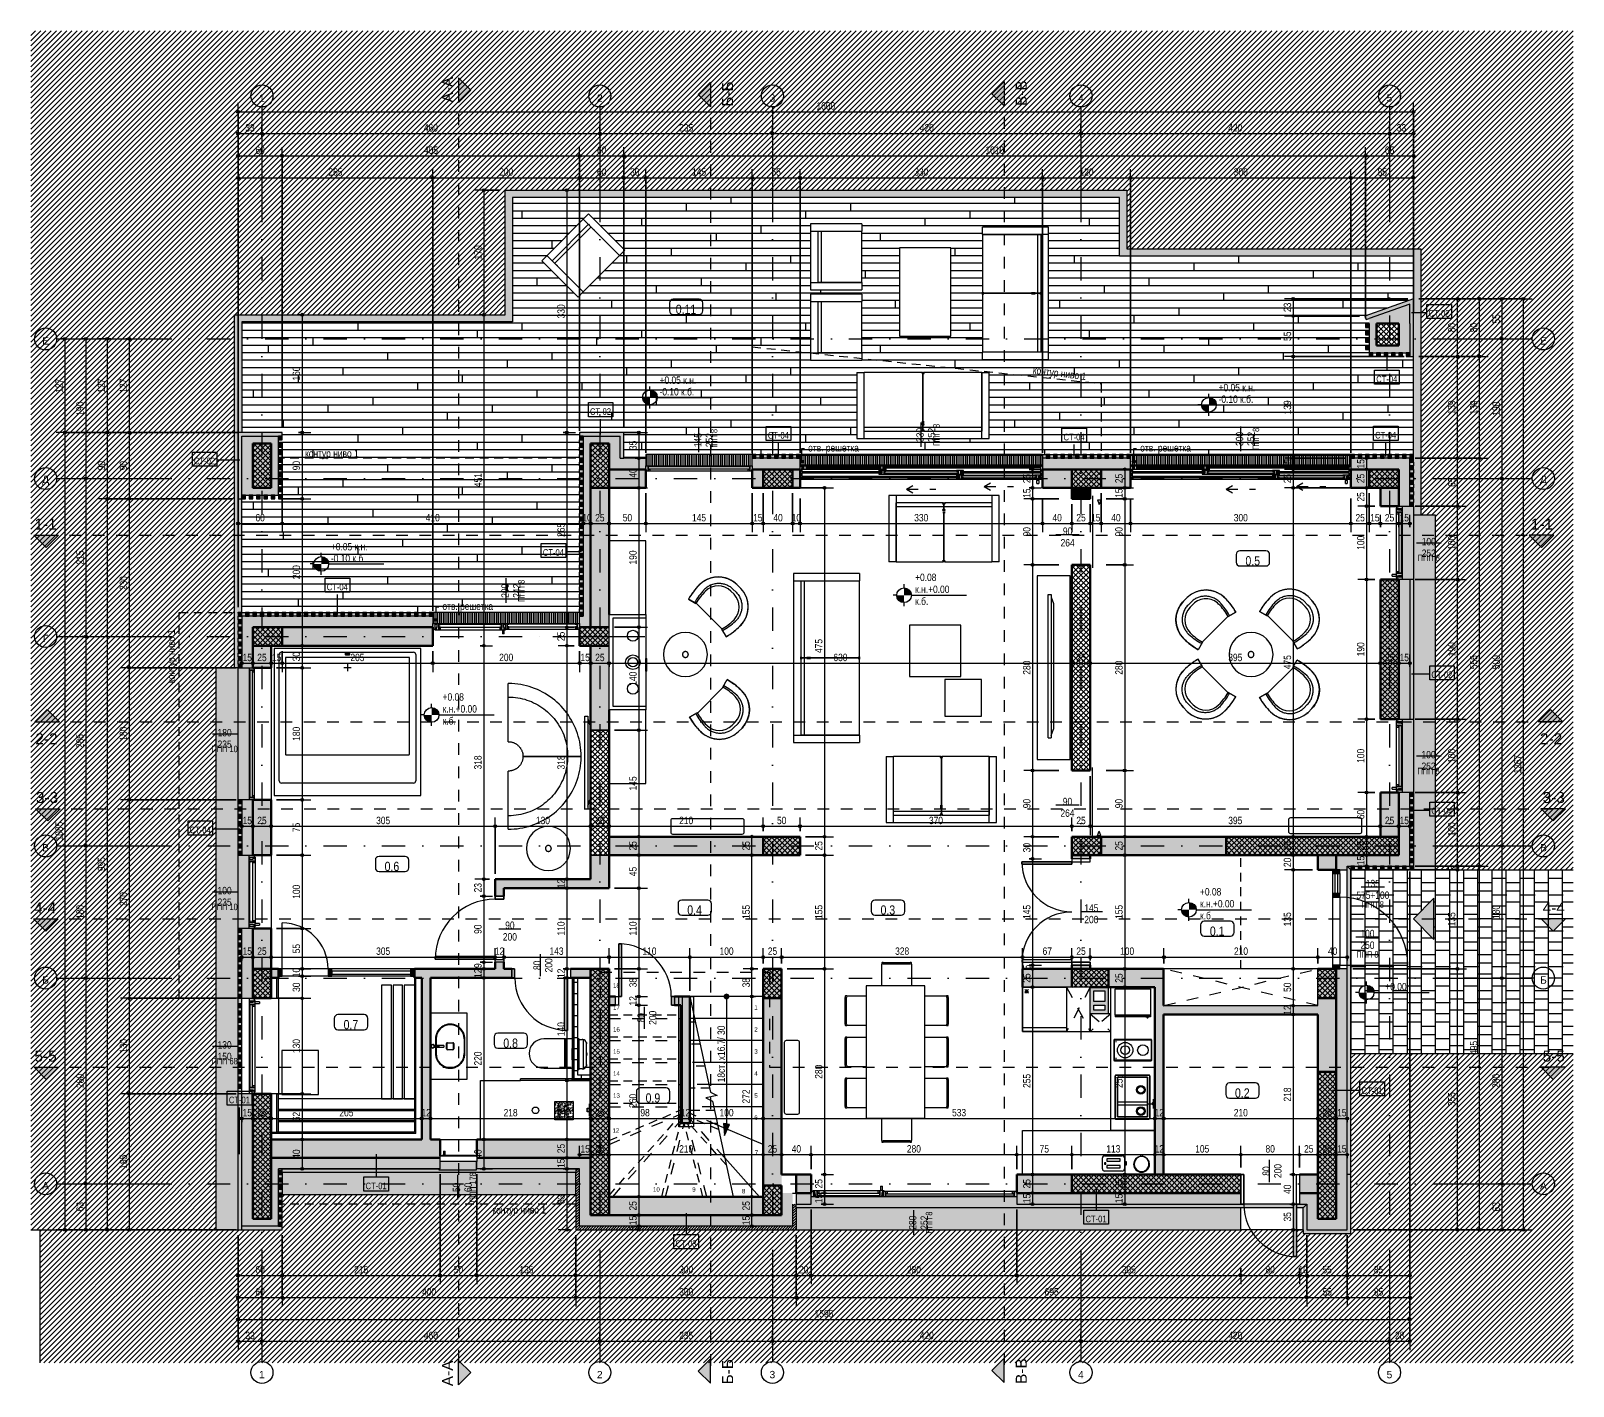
# Model space of a CAD drawing. Header units: centimetres. Extents: x -78 to 2022, y -1469 to 375.
import ezdxf

# ---------------------------------------------------------------- set-up
doc = ezdxf.new("R2010")
doc.units = ezdxf.units.CM
for name, pattern in [('Dash', [31.75, 15.875, -15.875]), ('Dash dot', [79.375, 31.75, -23.8125, 0, -23.8125]), ('Overhead', [19.84375, 11.90625, -7.9375])]:
    doc.linetypes.add(name, pattern=pattern)
for name, color, linetype, lineweight in [('A-ANNO-DIMS', 7, 'Continuous', 9), ('A-ANNO-DIMS-50', 7, 'Continuous', 9), ('A-ANNO-NOTE', 7, 'Continuous', 9), ('A-AREA', 7, 'Continuous', 9), ('A-AREA-IDEN', 7, 'Continuous', 9), ('A-DETL-GENF', 7, 'Continuous', 9), ('A-DETL-MBND', 7, 'Continuous', 9), ('A-DOOR', 7, 'Continuous', 9), ('A-DOOR-FRAM', 7, 'Continuous', 15), ('A-DOOR-IDEN', 7, 'Continuous', 9), ('A-DOOR-OPNG', 7, 'Continuous', 15), ('A-FLOR', 7, 'Continuous', 9), ('A-FLOR-HRAL', 7, 'Continuous', 9), ('A-FLOR-HRAL-MBND', 7, 'Continuous', 9), ('A-FLOR-OVHD', 7, 'Overhead', 9), ('A-FLOR-PATT', 7, 'Continuous', 9), ('A-GENM', 7, 'Continuous', 9), ('A-GLAZ', 7, 'Continuous', 5), ('A-GLAZ-CURT', 7, 'Continuous', 9), ('A-GLAZ-CWMG', 7, 'Continuous', 9), ('A-GLAZ-HDLN', 7, 'Dash', 5), ('A-GLAZ-IDEN', 7, 'Continuous', 9), ('A-WALL', 7, 'Continuous', 9), ('A-WALL-FNSH', 7, 'Continuous', 9), ('A-WALL-IDEN', 7, 'Continuous', 9), ('A-WALL-PATT', 7, 'Continuous', 9), ('E-ELEC-EQPM', 7, 'Continuous', 9), ('G-ANNO-DIMS', 7, 'Continuous', 9), ('G-ANNO-SYMB', 7, 'Continuous', 9), ('G-ANNO-TEXT', 7, 'Continuous', 9), ('G-IMPT', 7, 'Continuous', 9), ('I-FURN', 7, 'Continuous', 9), ('I-FURN-HDLN', 7, 'Dash', 9), ('M-EQPM', 7, 'Continuous', 9), ('P-PIPE', 7, 'Continuous', 9), ('P-SANR-FIXT', 7, 'Continuous', 9), ('Q-SPCQ', 7, 'Continuous', 9), ('S-COLS', 7, 'Continuous', 9), ('S-GRID', 7, 'Continuous', 9), ('S-GRID-IDEN', 7, 'Continuous', 9), ('S-STRS', 7, 'Continuous', 9), ('S-STRS-ANNO', 7, 'Continuous', 9), ('S-STRS-IDEN', 7, 'Continuous', 9), ('S-STRS-MBND', 7, 'Dash', 9)]:
    doc.layers.add(name, color=color, linetype=linetype, lineweight=lineweight)
doc.layers.add('A-DETL', color=7, linetype='Continuous', lineweight=9, true_color=0x008000)
doc.styles.add('Arial', font='arial.ttf', dxfattribs={"height": 5.953125})
doc.styles.add('Arial Narrow', font='ARIALN.TTF', dxfattribs={"height": 12.5})
doc.styles.add('Arial Narrow_1', font='ARIALN.TTF', dxfattribs={"height": 10})
doc.styles.add('Arial Narrow_2', font='ARIALN.TTF', dxfattribs={"height": 8.75})
doc.styles.add('Arial Narrow_3', font='ARIALN.TTF', dxfattribs={"height": 10})
doc.styles.add('Arial Narrow_4', font='ARIALN.TTF', dxfattribs={"height": 10})
doc.styles.add('Arial Narrow_5', font='ARIALN.TTF', dxfattribs={"height": 9})
doc.styles.add('Arial_1', font='arial.ttf', dxfattribs={"height": 10})
doc.styles.add('Arial_2', font='arial.ttf', dxfattribs={"height": 15})
doc.dimstyles.new('TEC_DIM', dxfattribs={"dimscale": 30.48, "dimtxt": 10.23431, "dimasz": 0.492126, "dimexe": 0.393701, "dimexo": 0.246063, "dimgap": 0, "dimtad": 1, "dimdec": 0, "dimzin": 0, "dimdsep": 46, "dimtxsty": 'Arial Narrow_3', "dimblk1": 'DOTSMALL', "dimblk2": 'DOTSMALL', "dimsah": 1, "dimcen": 0.09, "dimazin": 0, "dimtfac": 1, "dimtdec": 4, "dimtix": 1, "dimtmove": 0, "dimatfit": 3, "dimfxl": 0, "dimtvp": 1, "dimtolj": 1, "dimtzin": 0, "dimarcsym": 0})
doc.dimstyles.new('TEC_DIM_1', dxfattribs={"dimscale": 30.48, "dimtxt": 10.23431, "dimasz": 0.492126, "dimexe": 0.393701, "dimexo": 0.246063, "dimgap": 0, "dimtad": 1, "dimdec": 0, "dimzin": 0, "dimdsep": 46, "dimtxsty": 'Arial Narrow_4', "dimblk1": 'DOTSMALL', "dimblk2": 'DOTSMALL', "dimsah": 1, "dimcen": 0.09, "dimazin": 0, "dimtfac": 1, "dimtdec": 4, "dimtix": 1, "dimtmove": 0, "dimatfit": 3, "dimfxl": 0, "dimtvp": 1, "dimtolj": 1, "dimtzin": 0, "dimarcsym": 0})
doc.dimstyles.new('TEC_DIM_2', dxfattribs={"dimscale": 30.48, "dimtxt": 10.23431, "dimasz": 0.492126, "dimexe": 0.393701, "dimexo": 0.246063, "dimgap": 0, "dimtad": 1, "dimdec": 0, "dimzin": 0, "dimdsep": 46, "dimtxsty": 'Arial Narrow_3', "dimblk1": 'DOTSMALL', "dimblk2": 'DOTSMALL', "dimsah": 1, "dimcen": 0.09, "dimazin": 0, "dimtfac": 1, "dimtdec": 4, "dimtix": 1, "dimtmove": 2, "dimatfit": 3, "dimfxl": 0, "dimtvp": 1, "dimtolj": 1, "dimtzin": 0, "dimarcsym": 0})
doc.dimstyles.new('TEC_DIM_3', dxfattribs={"dimscale": 30.48, "dimtxt": 10.23431, "dimasz": 0.492126, "dimexe": 0.393701, "dimexo": 0.246063, "dimgap": 0, "dimtad": 1, "dimdec": 0, "dimzin": 0, "dimdsep": 46, "dimtxsty": 'Arial Narrow_3', "dimblk1": 'DOTSMALL', "dimblk2": 'DOTSMALL', "dimsah": 1, "dimcen": 0.09, "dimazin": 0, "dimtfac": 1, "dimtdec": 4, "dimtix": 1, "dimtmove": 0, "dimatfit": 3, "dimfxl": 0, "dimtvp": 1, "dimtolj": 1, "dimtzin": 0, "dimarcsym": 0})
pattern_1 = [(45, (-1006328.728, 860384.997), (-1.767766953, 1.767766953), [])]
pattern_2 = [(45, (-1006328.728, 860384.997), (-3.535533906, 3.535533906), []), (135, (-1006328.728, 860384.997), (-3.535533906, -3.535533906), [])]
pattern_3 = [(45, (-1006328.728, 860384.997), (-3.535533906, 3.535533906), [])]
pattern_4 = [(90, (-1006328.728, 860384.997), (-2.5, 2e-16), [])]

msp = doc.modelspace()

# ---------------------------------------------------------------- texts
at = {"layer": 'A-ANNO-NOTE', "attachment_point": 5, "line_spacing_factor": 0.949189}
for s, insert, char_height, width, style in [('\\pt63.5,127,190.5,254,317.5,381,444.5,508,571.5,635,698.5,762,825.5,889,952.5,1016,1079.5,1143,1206.5,1270,1333.5,1397,1460.5,1524,1587.5,1651,1714.5,1778,1841.5,1905,1968.5,2032;90\\P264', (1333.4, -313.7), 10, 20.2, 'Arial Narrow_1'), ('\\pt63.5,127,190.5,254,317.5,381,444.5,508,571.5,635,698.5,762,825.5,889,952.5,1016,1079.5,1143,1206.5,1270,1333.5,1397,1460.5,1524,1587.5,1651,1714.5,1778,1841.5,1905,1968.5,2032;90\\P264', (1333.2, -681.7), 10, 20.2, 'Arial Narrow_1'), ('\\pt63.5,127,190.5,254,317.5,381,444.5,508,571.5,635,698.5,762,825.5,889,952.5,1016,1079.5,1143,1206.5,1270,1333.5,1397,1460.5,1524,1587.5,1651,1714.5,1778,1841.5,1905,1968.5,2032;135\\P575+100', (1748.9, -793.4), 10, 46.95, 'Arial Narrow_1'), ('\\pt63.49997,127.00004,190.50001,253.99999,317.49996,381.00002,444.5,507.99997,571.50004,635.00001,698.49999,761.99996,825.50002,889,952.49997,1016.00004,1079.50001,1142.99999,1206.49996,1270.00003,1333.5,1396.99998,1460.50004,1524.00001,1587.49999,1650.99996,1714.50003,1778,1841.49998,1905.00004,1968.50001,2031.99999;{\\fArial Narrow|b0|i0|c204|p34;ППП }8', (1748.9, -813.9), 8.75, 30.45, 'Arial Narrow_2'), ('\\pt63.5,127,190.5,254,317.5,381,444.5,508,571.5,635,698.5,762,825.5,889,952.5,1016,1079.5,1143,1206.5,1270,1333.5,1397,1460.5,1524,1587.5,1651,1714.5,1778,1841.5,1905,1968.5,2032;100\\P250', (1741.6, -861.4), 10, 20.2, 'Arial Narrow_1'), ('\\pt63.49997,127.00004,190.50001,253.99999,317.49996,381.00002,444.5,507.99997,571.50004,635.00001,698.49999,761.99996,825.50002,889,952.49997,1016.00004,1079.50001,1142.99999,1206.49996,1270.00003,1333.5,1396.99998,1460.50004,1524.00001,1587.49999,1650.99996,1714.50003,1778,1841.49998,1905.00004,1968.50001,2031.99999;{\\fArial Narrow|b0|i0|c204|p34;ППП }8', (1741.6, -881.9), 8.75, 30.45, 'Arial Narrow_2')]:
    msp.add_mtext(s, dxfattribs=dict(at, insert=insert, char_height=char_height, width=width, style=style))
at = {"layer": 'A-AREA-IDEN', "char_height": 12.5, "attachment_point": 5, "line_spacing_factor": 0.949189, "style": 'Arial Narrow'}
for s, insert, width in [('\\pt63.5,127,190.5,254,317.5,381,444.5,508,571.5,635,698.5,762,825.5,889,952.5,1016,1079.5,1143,1206.5,1270,1333.5,1397,1460.5,1524,1587.5,1651,1714.5,1778,1841.5,1905,1968.5,2032;0.11', (813.9, -3.8), 28.1), ('\\pt63.5,127,190.5,254,317.5,381,444.5,508,571.5,635,698.5,762,825.5,889,952.5,1016,1079.5,1143,1206.5,1270,1333.5,1397,1460.5,1524,1587.5,1651,1714.5,1778,1841.5,1905,1968.5,2032;0.5', (1585.4, -346.2), 20.2), ('\\pt63.5,127,190.5,254,317.5,381,444.5,508,571.5,635,698.5,762,825.5,889,952.5,1016,1079.5,1143,1206.5,1270,1333.5,1397,1460.5,1524,1587.5,1651,1714.5,1778,1841.5,1905,1968.5,2032;0.6', (413.6, -762.1), 20.2), ('\\pt63.5,127,190.5,254,317.5,381,444.5,508,571.5,635,698.5,762,825.5,889,952.5,1016,1079.5,1143,1206.5,1270,1333.5,1397,1460.5,1524,1587.5,1651,1714.5,1778,1841.5,1905,1968.5,2032;0.4', (825.6, -821.5), 20.2), ('\\pt63.5,127,190.5,254,317.5,381,444.5,508,571.5,635,698.5,762,825.5,889,952.5,1016,1079.5,1143,1206.5,1270,1333.5,1397,1460.5,1524,1587.5,1651,1714.5,1778,1841.5,1905,1968.5,2032;0.3', (1088.7, -821.5), 20.2), ('\\pt63.5,127,190.5,254,317.5,381,444.5,508,571.5,635,698.5,762,825.5,889,952.5,1016,1079.5,1143,1206.5,1270,1333.5,1397,1460.5,1524,1587.5,1651,1714.5,1778,1841.5,1905,1968.5,2032;0.1', (1537, -850.3), 20.2), ('\\pt63.5,127,190.5,254,317.5,381,444.5,508,571.5,635,698.5,762,825.5,889,952.5,1016,1079.5,1143,1206.5,1270,1333.5,1397,1460.5,1524,1587.5,1651,1714.5,1778,1841.5,1905,1968.5,2032;0.7', (357.8, -977.5), 20.2), ('\\pt63.5,127,190.5,254,317.5,381,444.5,508,571.5,635,698.5,762,825.5,889,952.5,1016,1079.5,1143,1206.5,1270,1333.5,1397,1460.5,1524,1587.5,1651,1714.5,1778,1841.5,1905,1968.5,2032;0.8', (575.2, -1002.7), 20.2), ('\\pt63.5,127,190.5,254,317.5,381,444.5,508,571.5,635,698.5,762,825.5,889,952.5,1016,1079.5,1143,1206.5,1270,1333.5,1397,1460.5,1524,1587.5,1651,1714.5,1778,1841.5,1905,1968.5,2032;0.2', (1571.2, -1070.5), 20.2), ('\\pt63.5,127,190.5,254,317.5,381,444.5,508,571.5,635,698.5,762,825.5,889,952.5,1016,1079.5,1143,1206.5,1270,1333.5,1397,1460.5,1524,1587.5,1651,1714.5,1778,1841.5,1905,1968.5,2032;0.9', (768.9, -1077.3), 20.2)]:
    msp.add_mtext(s, dxfattribs=dict(at, insert=insert, width=width))
at = {"layer": 'A-DOOR-IDEN', "char_height": 10, "width": 20.2, "attachment_point": 5, "line_spacing_factor": 0.949189, "style": 'Arial Narrow_1'}
for s, insert in [('\\pt5,10,15,20,25,30,35,40,45,50,55,60,65,70,75,80,85,90,95,100,105,110,115,120,125,130,135,140,145,150,155,160;145\\P200', (1365.7, -826.6)), ('\\pt5,10,15,20,25,30,35,40,45,50,55,60,65,70,75,80,85,90,95,100,105,110,115,120,125,130,135,140,145,150,155,160;90\\P200', (574.2, -850.1))]:
    msp.add_mtext(s, dxfattribs=dict(at, insert=insert))
at = {"layer": 'A-DOOR-IDEN', "char_height": 10, "width": 20.2, "attachment_point": 5, "rotation": 90, "line_spacing_factor": 0.949189, "style": 'Arial Narrow_1'}
for insert in [(619.2, -896.7), (760.7, -968.1), (1611.7, -1176.7)]:
    msp.add_mtext('\\pt5,10,15,20,25,30,35,40,45,50,55,60,65,70,75,80,85,90,95,100,105,110,115,120,125,130,135,140,145,150,155,160;80\\P200', dxfattribs=dict(at, insert=insert))
at = {"layer": 'A-GLAZ-IDEN', "rotation": 90, "line_spacing_factor": 0.949189}
for s, insert, char_height, width, attachment_point, style in [('\\pt63.49997,127.00004,190.50001,253.99999,317.49996,381.00002,444.5,507.99997,571.50004,635.00001,698.49999,761.99996,825.50002,889,952.49997,1016.00004,1079.50001,1142.99999,1206.49996,1270.00003,1333.5,1396.99998,1460.50004,1524.00001,1587.49999,1650.99996,1714.50003,1778,1841.49998,1905.00004,1968.50001,2031.99999;{\\fArial Narrow|b0|i0|c204|p34;ППП }8', (847.9, -181.7), 8.75, 30.45, 2, 'Arial Narrow_2'), ('\\pt5,10,15,20,25,30,35,40,45,50,55,60,65,70,75,80,85,90,95,100,105,110,115,120,125,130,135,140,145,150,155,160;330\\P252', (1153.4, -174.7), 10, 20.2, 8, 'Arial Narrow_1'), ('\\pt63.49997,127.00004,190.50001,253.99999,317.49996,381.00002,444.5,507.99997,571.50004,635.00001,698.49999,761.99996,825.50002,889,952.49997,1016.00004,1079.50001,1142.99999,1206.49996,1270.00003,1333.5,1396.99998,1460.50004,1524.00001,1587.49999,1650.99996,1714.50003,1778,1841.49998,1905.00004,1968.50001,2031.99999;{\\fArial Narrow|b0|i0|c204|p34;ППП }8', (1150.4, -174.6), 8.75, 30.45, 2, 'Arial Narrow_2'), ('\\pt63.49997,127.00004,190.50001,253.99999,317.49996,381.00002,444.5,507.99997,571.50004,635.00001,698.49999,761.99996,825.50002,889,952.49997,1016.00004,1079.50001,1142.99999,1206.49996,1270.00003,1333.5,1396.99998,1460.50004,1524.00001,1587.49999,1650.99996,1714.50003,1778,1841.49998,1905.00004,1968.50001,2031.99999;{\\fArial Narrow|b0|i0|c204|p34;ППП }8', (1585.4, -180.1), 8.75, 30.45, 2, 'Arial Narrow_2'), ('\\pt5,10,15,20,25,30,35,40,45,50,55,60,65,70,75,80,85,90,95,100,105,110,115,120,125,130,135,140,145,150,155,160;145\\P252', (850.9, -181.8), 10, 20.2, 8, 'Arial Narrow_1'), ('\\pt5,10,15,20,25,30,35,40,45,50,55,60,65,70,75,80,85,90,95,100,105,110,115,120,125,130,135,140,145,150,155,160;300\\P252', (1588.4, -180.2), 10, 20.2, 8, 'Arial Narrow_1'), ('\\pt5,10,15,20,25,30,35,40,45,50,55,60,65,70,75,80,85,90,95,100,105,110,115,120,125,130,135,140,145,150,155,160;200\\P242', (588.4, -386.9), 10, 20.2, 8, 'Arial Narrow_1'), ('\\pt63.49997,127.00004,190.50001,253.99999,317.49996,381.00002,444.5,507.99997,571.50004,635.00001,698.49999,761.99996,825.50002,889,952.49997,1016.00004,1079.50001,1142.99999,1206.49996,1270.00003,1333.5,1396.99998,1460.50004,1524.00001,1587.49999,1650.99996,1714.50003,1778,1841.49998,1905.00004,1968.50001,2031.99999;{\\fArial Narrow|b0|i0|c204|p34;ППП }8', (585.4, -386.9), 8.75, 30.45, 2, 'Arial Narrow_2'), ('\\pt5,10,15,20,25,30,35,40,45,50,55,60,65,70,75,80,85,90,95,100,105,110,115,120,125,130,135,140,145,150,155,160;50\\P60', (522.4, -1198.9), 10, 13.55, 8, 'Arial Narrow_1'), ('\\pt63.49997,127.00004,190.50001,253.99999,317.49996,381.00002,444.5,507.99997,571.50004,635.00001,698.49999,761.99996,825.50002,889,952.49997,1016.00004,1079.50001,1142.99999,1206.49996,1270.00003,1333.5,1396.99998,1460.50004,1524.00001,1587.49999,1650.99996,1714.50003,1778,1841.49998,1905.00004,1968.50001,2031.99999;{\\fArial Narrow|b0|i0|c204|p34;ППП }178', (519.4, -1198.9), 8.75, 41.7, 2, 'Arial Narrow_2'), ('\\pt5,10,15,20,25,30,35,40,45,50,55,60,65,70,75,80,85,90,95,100,105,110,115,120,125,130,135,140,145,150,155,160;280\\P252', (1143.4, -1247), 10, 20.2, 8, 'Arial Narrow_1'), ('\\pt63.49997,127.00004,190.50001,253.99999,317.49996,381.00002,444.5,507.99997,571.50004,635.00001,698.49999,761.99996,825.50002,889,952.49997,1016.00004,1079.50001,1142.99999,1206.49996,1270.00003,1333.5,1396.99998,1460.50004,1524.00001,1587.49999,1650.99996,1714.50003,1778,1841.49998,1905.00004,1968.50001,2031.99999;{\\fArial Narrow|b0|i0|c204|p34;ППП }8', (1140.4, -1246.9), 8.75, 30.45, 2, 'Arial Narrow_2')]:
    msp.add_mtext(s, dxfattribs=dict(at, insert=insert, char_height=char_height, width=width, attachment_point=attachment_point, style=style))
at = {"layer": 'A-GLAZ-IDEN', "line_spacing_factor": 0.949189}
for s, insert, char_height, width, attachment_point, style in [('\\pt5,10,15,20,25,30,35,40,45,50,55,60,65,70,75,80,85,90,95,100,105,110,115,120,125,130,135,140,145,150,155,160;100\\P252', (1825, -340.9), 10, 20.2, 8, 'Arial Narrow_1'), ('\\pt63.49997,127.00004,190.50001,253.99999,317.49996,381.00002,444.5,507.99997,571.50004,635.00001,698.49999,761.99996,825.50002,889,952.49997,1016.00004,1079.50001,1142.99999,1206.49996,1270.00003,1333.5,1396.99998,1460.50004,1524.00001,1587.49999,1650.99996,1714.50003,1778,1841.49998,1905.00004,1968.50001,2031.99999;{\\fArial Narrow|b0|i0|c204|p34;ППП }8', (1825.1, -337.8), 8.75, 30.45, 2, 'Arial Narrow_2'), ('\\pt5,10,15,20,25,30,35,40,45,50,55,60,65,70,75,80,85,90,95,100,105,110,115,120,125,130,135,140,145,150,155,160;180\\P235', (185.8, -600.9), 10, 20.2, 8, 'Arial Narrow_1'), ('\\pt63.49997,127.00004,190.50001,253.99999,317.49996,381.00002,444.5,507.99997,571.50004,635.00001,698.49999,761.99996,825.50002,889,952.49997,1016.00004,1079.50001,1142.99999,1206.49996,1270.00003,1333.5,1396.99998,1460.50004,1524.00001,1587.49999,1650.99996,1714.50003,1778,1841.49998,1905.00004,1968.50001,2031.99999;{\\fArial Narrow|b0|i0|c204|p34;ППП }10', (185.8, -597.8), 8.75, 36.05, 2, 'Arial Narrow_2'), ('\\pt5,10,15,20,25,30,35,40,45,50,55,60,65,70,75,80,85,90,95,100,105,110,115,120,125,130,135,140,145,150,155,160;100\\P252', (1824.7, -630.9), 10, 20.2, 8, 'Arial Narrow_1'), ('\\pt63.49997,127.00004,190.50001,253.99999,317.49996,381.00002,444.5,507.99997,571.50004,635.00001,698.49999,761.99996,825.50002,889,952.49997,1016.00004,1079.50001,1142.99999,1206.49996,1270.00003,1333.5,1396.99998,1460.50004,1524.00001,1587.49999,1650.99996,1714.50003,1778,1841.49998,1905.00004,1968.50001,2031.99999;{\\fArial Narrow|b0|i0|c204|p34;ППП }8', (1824.7, -627.8), 8.75, 30.45, 2, 'Arial Narrow_2'), ('\\pt5,10,15,20,25,30,35,40,45,50,55,60,65,70,75,80,85,90,95,100,105,110,115,120,125,130,135,140,145,150,155,160;100\\P235', (185.8, -815.9), 10, 20.2, 8, 'Arial Narrow_1'), ('\\pt63.49997,127.00004,190.50001,253.99999,317.49996,381.00002,444.5,507.99997,571.50004,635.00001,698.49999,761.99996,825.50002,889,952.49997,1016.00004,1079.50001,1142.99999,1206.49996,1270.00003,1333.5,1396.99998,1460.50004,1524.00001,1587.49999,1650.99996,1714.50003,1778,1841.49998,1905.00004,1968.50001,2031.99999;{\\fArial Narrow|b0|i0|c204|p34;ППП }10', (185.8, -812.8), 8.75, 36.05, 2, 'Arial Narrow_2'), ('\\pt5,10,15,20,25,30,35,40,45,50,55,60,65,70,75,80,85,90,95,100,105,110,115,120,125,130,135,140,145,150,155,160;130\\P150', (185.8, -1025.9), 10, 20.2, 8, 'Arial Narrow_1'), ('\\pt63.49997,127.00004,190.50001,253.99999,317.49996,381.00002,444.5,507.99997,571.50004,635.00001,698.49999,761.99996,825.50002,889,952.49997,1016.00004,1079.50001,1142.99999,1206.49996,1270.00003,1333.5,1396.99998,1460.50004,1524.00001,1587.49999,1650.99996,1714.50003,1778,1841.49998,1905.00004,1968.50001,2031.99999;{\\fArial Narrow|b0|i0|c204|p34;ППП }68', (185.8, -1022.8), 8.75, 36.05, 2, 'Arial Narrow_2')]:
    msp.add_mtext(s, dxfattribs=dict(at, insert=insert, char_height=char_height, width=width, attachment_point=attachment_point, style=style))
at = {"layer": 'A-WALL-IDEN', "char_height": 9, "width": 28.45, "attachment_point": 5, "line_spacing_factor": 0.949189, "style": 'Arial Narrow_5'}
for s, insert in [('\\pt25.00002,50.00004,74.99997,99.99999,125.00001,150.00003,174.99996,199.99998,225,250.00002,275.00004,299.99997,324.99999,350.00001,375.00003,399.99996,424.99998,450,475.00002,500.00004,524.99997,549.99999,575.00001,600.00003,624.99996,649.99998,675,700.00002,725.00004,749.99997,774.99999,800.00001;{\\fArial Narrow|b0|i0|c204|p34;СТ}-02', (1838.9, -9.2)), ('\\pt25.00002,50.00004,74.99997,99.99999,125.00001,150.00003,174.99996,199.99998,225,250.00002,275.00004,299.99997,324.99999,350.00001,375.00003,399.99996,424.99998,450,475.00002,500.00004,524.99997,549.99999,575.00001,600.00003,624.99996,649.99998,675,700.00002,725.00004,749.99997,774.99999,800.00001;{\\fArial Narrow|b0|i0|c204|p34;СТ}-04', (1767.9, -98.8)), ('\\pt25.00002,50.00004,74.99997,99.99999,125.00001,150.00003,174.99996,199.99998,225,250.00002,275.00004,299.99997,324.99999,350.00001,375.00003,399.99996,424.99998,450,475.00002,500.00004,524.99997,549.99999,575.00001,600.00003,624.99996,649.99998,675,700.00002,725.00004,749.99997,774.99999,800.00001;{\\fArial Narrow|b0|i0|c204|p34;СТ}-02', (697.5, -143)), ('\\pt25.00002,50.00004,74.99997,99.99999,125.00001,150.00003,174.99996,199.99998,225,250.00002,275.00004,299.99997,324.99999,350.00001,375.00003,399.99996,424.99998,450,475.00002,500.00004,524.99997,549.99999,575.00001,600.00003,624.99996,649.99998,675,700.00002,725.00004,749.99997,774.99999,800.00001;{\\fArial Narrow|b0|i0|c204|p34;СТ}-04', (939.6, -175.4)), ('\\pt25.00002,50.00004,74.99997,99.99999,125.00001,150.00003,174.99996,199.99998,225,250.00002,275.00004,299.99997,324.99999,350.00001,375.00003,399.99996,424.99998,450,475.00002,500.00004,524.99997,549.99999,575.00001,600.00003,624.99996,649.99998,675,700.00002,725.00004,749.99997,774.99999,800.00001;{\\fArial Narrow|b0|i0|c204|p34;СТ}-04', (1342.2, -177.8)), ('\\pt25.00002,50.00004,74.99997,99.99999,125.00001,150.00003,174.99996,199.99998,225,250.00002,275.00004,299.99997,324.99999,350.00001,375.00003,399.99996,424.99998,450,475.00002,500.00004,524.99997,549.99999,575.00001,600.00003,624.99996,649.99998,675,700.00002,725.00004,749.99997,774.99999,800.00001;{\\fArial Narrow|b0|i0|c204|p34;СТ}-04', (1766.3, -175.2)), ('\\pt25.00002,50.00004,74.99997,99.99999,125.00001,150.00003,174.99996,199.99998,225,250.00002,275.00004,299.99997,324.99999,350.00001,375.00003,399.99996,424.99998,450,475.00002,500.00004,524.99997,549.99999,575.00001,600.00003,624.99996,649.99998,675,700.00002,725.00004,749.99997,774.99999,800.00001;{\\fArial Narrow|b0|i0|c204|p34;СТ}-02', (158.5, -210.3)), ('\\pt25.00002,50.00004,74.99997,99.99999,125.00001,150.00003,174.99996,199.99998,225,250.00002,275.00004,299.99997,324.99999,350.00001,375.00003,399.99996,424.99998,450,475.00002,500.00004,524.99997,549.99999,575.00001,600.00003,624.99996,649.99998,675,700.00002,725.00004,749.99997,774.99999,800.00001;{\\fArial Narrow|b0|i0|c204|p34;СТ}-04', (633.4, -334.8)), ('\\pt25.00002,50.00004,74.99997,99.99999,125.00001,150.00003,174.99996,199.99998,225,250.00002,275.00004,299.99997,324.99999,350.00001,375.00003,399.99996,424.99998,450,475.00002,500.00004,524.99997,549.99999,575.00001,600.00003,624.99996,649.99998,675,700.00002,725.00004,749.99997,774.99999,800.00001;{\\fArial Narrow|b0|i0|c204|p34;СТ}-04', (339.2, -381.9)), ('\\pt25.00002,50.00004,74.99997,99.99999,125.00001,150.00003,174.99996,199.99998,225,250.00002,275.00004,299.99997,324.99999,350.00001,375.00003,399.99996,424.99998,450,475.00002,500.00004,524.99997,549.99999,575.00001,600.00003,624.99996,649.99998,675,700.00002,725.00004,749.99997,774.99999,800.00001;{\\fArial Narrow|b0|i0|c204|p34;СТ}-02', (1842.9, -501.2)), ('\\pt25.00002,50.00004,74.99997,99.99999,125.00001,150.00003,174.99996,199.99998,225,250.00002,275.00004,299.99997,324.99999,350.00001,375.00003,399.99996,424.99998,450,475.00002,500.00004,524.99997,549.99999,575.00001,600.00003,624.99996,649.99998,675,700.00002,725.00004,749.99997,774.99999,800.00001;{\\fArial Narrow|b0|i0|c204|p34;СТ}-04', (1842.9, -686.6)), ('\\pt25.00002,50.00004,74.99997,99.99999,125.00001,150.00003,174.99996,199.99998,225,250.00002,275.00004,299.99997,324.99999,350.00001,375.00003,399.99996,424.99998,450,475.00002,500.00004,524.99997,549.99999,575.00001,600.00003,624.99996,649.99998,675,700.00002,725.00004,749.99997,774.99999,800.00001;{\\fArial Narrow|b0|i0|c204|p34;СТ}-04', (152.5, -712.4)), ('\\pt25.00002,50.00004,74.99997,99.99999,125.00001,150.00003,174.99996,199.99998,225,250.00002,275.00004,299.99997,324.99999,350.00001,375.00003,399.99996,424.99998,450,475.00002,500.00004,524.99997,549.99999,575.00001,600.00003,624.99996,649.99998,675,700.00002,725.00004,749.99997,774.99999,800.00001;{\\fArial Narrow|b0|i0|c204|p34;СТ}-01', (1747.9, -1067.5)), ('\\pt25.00002,50.00004,74.99997,99.99999,125.00001,150.00003,174.99996,199.99998,225,250.00002,275.00004,299.99997,324.99999,350.00001,375.00003,399.99996,424.99998,450,475.00002,500.00004,524.99997,549.99999,575.00001,600.00003,624.99996,649.99998,675,700.00002,725.00004,749.99997,774.99999,800.00001;{\\fArial Narrow|b0|i0|c204|p34;СТ}-01', (206, -1080)), ('\\pt25.00002,50.00004,74.99997,99.99999,125.00001,150.00003,174.99996,199.99998,225,250.00002,275.00004,299.99997,324.99999,350.00001,375.00003,399.99996,424.99998,450,475.00002,500.00004,524.99997,549.99999,575.00001,600.00003,624.99996,649.99998,675,700.00002,725.00004,749.99997,774.99999,800.00001;{\\fArial Narrow|b0|i0|c204|p34;СТ}-01', (392.1, -1197)), ('\\pt25.00002,50.00004,74.99997,99.99999,125.00001,150.00003,174.99996,199.99998,225,250.00002,275.00004,299.99997,324.99999,350.00001,375.00003,399.99996,424.99998,450,475.00002,500.00004,524.99997,549.99999,575.00001,600.00003,624.99996,649.99998,675,700.00002,725.00004,749.99997,774.99999,800.00001;{\\fArial Narrow|b0|i0|c204|p34;СТ}-01', (1372.1, -1242)), ('\\pt25.00002,50.00004,74.99997,99.99999,125.00001,150.00003,174.99996,199.99998,225,250.00002,275.00004,299.99997,324.99999,350.00001,375.00003,399.99996,424.99998,450,475.00002,500.00004,524.99997,549.99999,575.00001,600.00003,624.99996,649.99998,675,700.00002,725.00004,749.99997,774.99999,800.00001;{\\fArial Narrow|b0|i0|c204|p34;СТ}-03', (813.9, -1275.5))]:
    msp.add_mtext(s, dxfattribs=dict(at, insert=insert))
at = {"layer": 'G-ANNO-DIMS', "char_height": 10, "attachment_point": 1, "line_spacing_factor": 0.974696, "style": 'Arial Narrow_3'}
for s, insert, width in [('+0.08 к.н.+0.00 к.б.', (1125.8, -363.6), 60.051), ('+0.08 к.н.+0.00 к.б.', (482.6, -526.4), 60.051), ('+0.08 к.н.+0.00 к.б.', (1513.6, -791.6), 60.051), ('+0.00', (1765.9, -920.7), 34.754)]:
    msp.add_mtext(s, dxfattribs=dict(at, insert=insert, width=width))
at = {"layer": 'G-ANNO-SYMB', "char_height": 15, "attachment_point": 5, "rotation": 90, "line_spacing_factor": 0.936439, "style": 'Arial_2'}
for s, insert, width in [('\\pt60,120,180,240,300,360,420,480,540,600,660,720,780,840,900,960,1020,1080,1140,1200,1260,1320,1380,1440,1500,1560,1620,1680,1740,1800,1860,1920;A-A', (489.3, 295.2), 35.7), ('\\pt60,120,180,240,300,360,420,480,540,600,660,720,780,840,900,960,1020,1080,1140,1200,1260,1320,1380,1440,1500,1560,1620,1680,1740,1800,1860,1920;{\\fArial|b0|i0|c204|p34;Б}-{\\fArial|b0|i0|c204|p34;Б}', (870.6, 289.2), 35.05), ('\\pt60,120,180,240,300,360,420,480,540,600,660,720,780,840,900,960,1020,1080,1140,1200,1260,1320,1380,1440,1500,1560,1620,1680,1740,1800,1860,1920;{\\fArial|b0|i0|c204|p34;В}-{\\fArial|b0|i0|c204|p34;В}', (1270.3, 290.4), 35.7), ('\\pt60,120,180,240,300,360,420,480,540,600,660,720,780,840,900,960,1020,1080,1140,1200,1260,1320,1380,1440,1500,1560,1620,1680,1740,1800,1860,1920;A-A', (489.3, -1452.1), 35.7), ('\\pt60,120,180,240,300,360,420,480,540,600,660,720,780,840,900,960,1020,1080,1140,1200,1260,1320,1380,1440,1500,1560,1620,1680,1740,1800,1860,1920;{\\fArial|b0|i0|c204|p34;Б}-{\\fArial|b0|i0|c204|p34;Б}', (870.6, -1449.9), 35.05), ('\\pt60,120,180,240,300,360,420,480,540,600,660,720,780,840,900,960,1020,1080,1140,1200,1260,1320,1380,1440,1500,1560,1620,1680,1740,1800,1860,1920;{\\fArial|b0|i0|c204|p34;В}-{\\fArial|b0|i0|c204|p34;В}', (1270.3, -1449), 35.7)]:
    msp.add_mtext(s, dxfattribs=dict(at, insert=insert, width=width))
at = {"layer": 'G-ANNO-SYMB', "char_height": 15, "width": 31.1, "attachment_point": 5, "line_spacing_factor": 0.936439, "style": 'Arial_2'}
for s, insert in [('\\pt60,120,180,240,300,360,420,480,540,600,660,720,780,840,900,960,1020,1080,1140,1200,1260,1320,1380,1440,1500,1560,1620,1680,1740,1800,1860,1920;1-1', (-58, -296.1)), ('\\pt60,120,180,240,300,360,420,480,540,600,660,720,780,840,900,960,1020,1080,1140,1200,1260,1320,1380,1440,1500,1560,1620,1680,1740,1800,1860,1920;1-1', (1979.2, -296.1)), ('\\pt60,120,180,240,300,360,420,480,540,600,660,720,780,840,900,960,1020,1080,1140,1200,1260,1320,1380,1440,1500,1560,1620,1680,1740,1800,1860,1920;2-2', (-56.7, -588.4)), ('\\pt60,120,180,240,300,360,420,480,540,600,660,720,780,840,900,960,1020,1080,1140,1200,1260,1320,1380,1440,1500,1560,1620,1680,1740,1800,1860,1920;2-2', (1991.5, -588.4)), ('\\pt60,120,180,240,300,360,420,480,540,600,660,720,780,840,900,960,1020,1080,1140,1200,1260,1320,1380,1440,1500,1560,1620,1680,1740,1800,1860,1920;3-3', (-55.9, -668.4)), ('\\pt60,120,180,240,300,360,420,480,540,600,660,720,780,840,900,960,1020,1080,1140,1200,1260,1320,1380,1440,1500,1560,1620,1680,1740,1800,1860,1920;3-3', (1995.2, -668.4)), ('\\pt60,120,180,240,300,360,420,480,540,600,660,720,780,840,900,960,1020,1080,1140,1200,1260,1320,1380,1440,1500,1560,1620,1680,1740,1800,1860,1920;4-4', (-58.6, -818.4)), ('\\pt60,120,180,240,300,360,420,480,540,600,660,720,780,840,900,960,1020,1080,1140,1200,1260,1320,1380,1440,1500,1560,1620,1680,1740,1800,1860,1920;4-4', (1995.2, -818.4)), ('\\pt60,120,180,240,300,360,420,480,540,600,660,720,780,840,900,960,1020,1080,1140,1200,1260,1320,1380,1440,1500,1560,1620,1680,1740,1800,1860,1920;5-5', (-57.9, -1020.4)), ('\\pt60,120,180,240,300,360,420,480,540,600,660,720,780,840,900,960,1020,1080,1140,1200,1260,1320,1380,1440,1500,1560,1620,1680,1740,1800,1860,1920;5-5', (1995.2, -1020.4))]:
    msp.add_mtext(s, dxfattribs=dict(at, insert=insert))
at = {"layer": 'G-ANNO-TEXT', "char_height": 10, "width": 75.851, "attachment_point": 1, "line_spacing_factor": 0.949189, "style": 'Arial Narrow_1'}
for insert, rotation in [((1286.9, -81.3), 353), ((108.2, -512.5), 90)]:
    msp.add_mtext('\\pt15,30,45,60,75,90,105,120,135,150,165,180,195,210,225,240,255,270,285,300,315,330,345,360,375,390,405,420,435,450,465,480;{\\fArial Narrow|b0|i0|c204|p34;контур ниво }1', dxfattribs=dict(at, insert=insert, rotation=rotation))
at = {"layer": 'G-ANNO-TEXT', "char_height": 10, "attachment_point": 1, "line_spacing_factor": 0.949189, "style": 'Arial Narrow_1'}
for s, insert, width in [('\\pt5,10,15,20,25,30,35,40,45,50,55,60,65,70,75,80,85,90,95,100,105,110,115,120,125,130,135,140,145,150,155,160;+0.05 {\\fArial Narrow|b0|i0|c204|p34;к}.{\\fArial Narrow|b0|i0|c204|p34;н}.\\P-0.10 {\\fArial Narrow|b0|i0|c204|p34;к}.{\\fArial Narrow|b0|i0|c204|p34;б}.', (777.9, -95.2), 52.116), ('\\pt5,10,15,20,25,30,35,40,45,50,55,60,65,70,75,80,85,90,95,100,105,110,115,120,125,130,135,140,145,150,155,160;+0.05 {\\fArial Narrow|b0|i0|c204|p34;к}.{\\fArial Narrow|b0|i0|c204|p34;н}.\\P-0.10 {\\fArial Narrow|b0|i0|c204|p34;к}.{\\fArial Narrow|b0|i0|c204|p34;б}.', (1538.9, -105.3), 52.116), ('\\pt15,30,45,60,75,90,105,120,135,150,165,180,195,210,225,240,255,270,285,300,315,330,345,360,375,390,405,420,435,450,465,480;{\\fArial Narrow|b0|i0|c204|p34;контур ниво }1', (295.4, -194.9), 75.851), ('\\pt15,30,45,60,75,90,105,120,135,150,165,180,195,210,225,240,255,270,285,300,315,330,345,360,375,390,405,420,435,450,465,480;{\\fArial Narrow|b0|i0|c204|p34;отв}. {\\fArial Narrow|b0|i0|c204|p34;решетка}', (980.2, -187.3), 71.811), ('\\pt15,30,45,60,75,90,105,120,135,150,165,180,195,210,225,240,255,270,285,300,315,330,345,360,375,390,405,420,435,450,465,480;{\\fArial Narrow|b0|i0|c204|p34;отв}. {\\fArial Narrow|b0|i0|c204|p34;решетка}', (1432.2, -187.3), 71.811), ('\\pt5,10,15,20,25,30,35,40,45,50,55,60,65,70,75,80,85,90,95,100,105,110,115,120,125,130,135,140,145,150,155,160;+0.05 {\\fArial Narrow|b0|i0|c204|p34;к}.{\\fArial Narrow|b0|i0|c204|p34;н}.\\P-0.10 {\\fArial Narrow|b0|i0|c204|p34;к}.{\\fArial Narrow|b0|i0|c204|p34;б}.', (330.5, -321.9), 52.116), ('\\pt15,30,45,60,75,90,105,120,135,150,165,180,195,210,225,240,255,270,285,300,315,330,345,360,375,390,405,420,435,450,465,480;{\\fArial Narrow|b0|i0|c204|p34;отв}. {\\fArial Narrow|b0|i0|c204|p34;решетка}', (482.3, -402.9), 71.811), ('\\pt15,30,45,60,75,90,105,120,135,150,165,180,195,210,225,240,255,270,285,300,315,330,345,360,375,390,405,420,435,450,465,480;{\\fArial Narrow|b0|i0|c204|p34;контур ниво }1', (550.4, -1224.6), 75.851)]:
    msp.add_mtext(s, dxfattribs=dict(at, insert=insert, width=width))
at = {"layer": 'S-GRID-IDEN', "char_height": 10, "attachment_point": 5, "line_spacing_factor": 0.936439, "style": 'Arial_1'}
for s, insert, width in [('\\pt50,100,150,200,250,300,350,400,450,500,550,600,650,700,750,800,850,900,950,1000,1050,1100,1150,1200,1250,1300,1350,1400,1450,1500,1550,1600;1', (236.5, 283.8), 8.25), ('\\pt50,100,150,200,250,300,350,400,450,500,550,600,650,700,750,800,850,900,950,1000,1050,1100,1150,1200,1250,1300,1350,1400,1450,1500,1550,1600;2', (696.5, 283.8), 8.25), ('\\pt50,100,150,200,250,300,350,400,450,500,550,600,650,700,750,800,850,900,950,1000,1050,1100,1150,1200,1250,1300,1350,1400,1450,1500,1550,1600;3', (931.5, 283.8), 8.25), ('\\pt50,100,150,200,250,300,350,400,450,500,550,600,650,700,750,800,850,900,950,1000,1050,1100,1150,1200,1250,1300,1350,1400,1450,1500,1550,1600;4', (1351.5, 283.8), 8.25), ('\\pt50,100,150,200,250,300,350,400,450,500,550,600,650,700,750,800,850,900,950,1000,1050,1100,1150,1200,1250,1300,1350,1400,1450,1500,1550,1600;5', (1771.5, 283.8), 8.25), ('\\pt50,100,150,200,250,300,350,400,450,500,550,600,650,700,750,800,850,900,950,1000,1050,1100,1150,1200,1250,1300,1350,1400,1450,1500,1550,1600;{\\fArial|b0|i0|c204|p34;Е}', (-57.9, -46.7), 9.9), ('\\pt50,100,150,200,250,300,350,400,450,500,550,600,650,700,750,800,850,900,950,1000,1050,1100,1150,1200,1250,1300,1350,1400,1450,1500,1550,1600;{\\fArial|b0|i0|c204|p34;Е}', (1981.1, -46.7), 9.9), ('\\pt50,100,150,200,250,300,350,400,450,500,550,600,650,700,750,800,850,900,950,1000,1050,1100,1150,1200,1250,1300,1350,1400,1450,1500,1550,1600;{\\fArial|b0|i0|c204|p34;Д}', (-57.9, -236.7), 9.9), ('\\pt50,100,150,200,250,300,350,400,450,500,550,600,650,700,750,800,850,900,950,1000,1050,1100,1150,1200,1250,1300,1350,1400,1450,1500,1550,1600;{\\fArial|b0|i0|c204|p34;Д}', (1981.1, -236.7), 9.9), ('\\pt50,100,150,200,250,300,350,400,450,500,550,600,650,700,750,800,850,900,950,1000,1050,1100,1150,1200,1250,1300,1350,1400,1450,1500,1550,1600;{\\fArial|b0|i0|c204|p34;Г}', (-57.9, -451.7), 7.95), ('\\pt50,100,150,200,250,300,350,400,450,500,550,600,650,700,750,800,850,900,950,1000,1050,1100,1150,1200,1250,1300,1350,1400,1450,1500,1550,1600;{\\fArial|b0|i0|c204|p34;В}', (-57.9, -736.7), 9.9), ('\\pt50,100,150,200,250,300,350,400,450,500,550,600,650,700,750,800,850,900,950,1000,1050,1100,1150,1200,1250,1300,1350,1400,1450,1500,1550,1600;{\\fArial|b0|i0|c204|p34;В}', (1981.1, -736.7), 9.9), ('\\pt50,100,150,200,250,300,350,400,450,500,550,600,650,700,750,800,850,900,950,1000,1050,1100,1150,1200,1250,1300,1350,1400,1450,1500,1550,1600;{\\fArial|b0|i0|c204|p34;Б}', (-57.9, -916.7), 9.6), ('\\pt50,100,150,200,250,300,350,400,450,500,550,600,650,700,750,800,850,900,950,1000,1050,1100,1150,1200,1250,1300,1350,1400,1450,1500,1550,1600;{\\fArial|b0|i0|c204|p34;Б}', (1981.1, -916.7), 9.6), ('\\pt50,100,150,200,250,300,350,400,450,500,550,600,650,700,750,800,850,900,950,1000,1050,1100,1150,1200,1250,1300,1350,1400,1450,1500,1550,1600;{\\fArial|b0|i0|c204|p34;А}', (-57.9, -1196.7), 9.9), ('\\pt50,100,150,200,250,300,350,400,450,500,550,600,650,700,750,800,850,900,950,1000,1050,1100,1150,1200,1250,1300,1350,1400,1450,1500,1550,1600;{\\fArial|b0|i0|c204|p34;А}', (1981.1, -1196.7), 9.9), ('\\pt50,100,150,200,250,300,350,400,450,500,550,600,650,700,750,800,850,900,950,1000,1050,1100,1150,1200,1250,1300,1350,1400,1450,1500,1550,1600;3', (931.5, -1453.8), 8.25), ('\\pt50,100,150,200,250,300,350,400,450,500,550,600,650,700,750,800,850,900,950,1000,1050,1100,1150,1200,1250,1300,1350,1400,1450,1500,1550,1600;1', (236.5, -1453.8), 8.25), ('\\pt50,100,150,200,250,300,350,400,450,500,550,600,650,700,750,800,850,900,950,1000,1050,1100,1150,1200,1250,1300,1350,1400,1450,1500,1550,1600;2', (696.5, -1453.8), 8.25), ('\\pt50,100,150,200,250,300,350,400,450,500,550,600,650,700,750,800,850,900,950,1000,1050,1100,1150,1200,1250,1300,1350,1400,1450,1500,1550,1600;4', (1351.5, -1453.8), 8.25), ('\\pt50,100,150,200,250,300,350,400,450,500,550,600,650,700,750,800,850,900,950,1000,1050,1100,1150,1200,1250,1300,1350,1400,1450,1500,1550,1600;5', (1771.5, -1453.8), 8.25)]:
    msp.add_mtext(s, dxfattribs=dict(at, insert=insert, width=width))
at = {"layer": 'S-STRS-ANNO', "attachment_point": 1, "line_spacing_factor": 0.941778, "style": 'Arial'}
for s, insert, char_height, width in [('18', (714.6, -921), 5.95, 10.989), ('17', (714.6, -951), 5.95, 10.989), ('\\fArial|b0|i0|c204|p34|;1', (906.9, -951), 5.953, 5.494), ('16', (714.6, -981), 5.95, 10.989), ('\\fArial|b0|i0|c204|p34|;2', (906.9, -981), 5.953, 5.494), ('15', (714.6, -1011), 5.95, 10.989), ('\\fArial|b0|i0|c204|p34|;3', (906.9, -1011), 5.953, 5.494), ('14', (714.6, -1041), 5.95, 10.989), ('\\fArial|b0|i0|c204|p34|;4', (906.9, -1041), 5.953, 5.494), ('13', (714.6, -1071), 5.95, 10.989), ('\\fArial|b0|i0|c204|p34|;5', (906.9, -1071), 5.953, 5.494), ('\\fArial|b0|i0|c204|p34|;6', (906.9, -1101), 5.953, 5.494), ('12', (713.8, -1118.6), 5.95, 10.989), ('\\fArial|b0|i0|c204|p34|;7', (907.6, -1148.6), 5.953, 5.494), ('11', (701.3, -1201.1), 5.95, 10.989), ('10', (769, -1198.8), 5.95, 10.989), ('\\fArial|b0|i0|c204|p34|;9', (822.4, -1198.8), 5.953, 5.494), ('\\fArial|b0|i0|c204|p34|;8', (890.1, -1201.1), 5.953, 5.494)]:
    msp.add_mtext(s, dxfattribs=dict(at, insert=insert, char_height=char_height, width=width))
at = {"layer": 'S-STRS-IDEN', "insert": (861.9, -1017.3), "char_height": 10, "width": 80.35, "attachment_point": 5, "rotation": 90, "line_spacing_factor": 0.949189, "style": 'Arial Narrow_1'}
msp.add_mtext('\\pt5,10,15,20,25,30,35,40,45,50,55,60,65,70,75,80,85,90,95,100,105,110,115,120,125,130,135,140,145,150,155,160;18{\\fArial Narrow|b0|i0|c204|p34;ст}. x16.7/ 30', dxfattribs=at)

# ---------------------------------------------------------------- blocks, each defined once
blk = doc.blocks.new('ШКАФ - ШКАФ-2266388-НИВО 0')
at = {"layer": 'I-FURN'}
for p, q in [((50, 0), (-50, 0)), ((-50, 0), (-50, -50))]:
    blk.add_line(p, q, dxfattribs=at)
blk = doc.blocks.new('ГАРДЕРОБ - Гардероб-1872482-НИВО 0')
at = {"layer": 'I-FURN'}
for p, q in [((16, 60), (-16, 60)), ((-16, 60), (-16, 0)), ((16, 0), (16, 60)), ((-16, 0), (16, 0))]:
    blk.add_line(p, q, dxfattribs=at)
at = {"layer": 'I-FURN-HDLN'}
for p, q in [((16, 60), (-16, 0)), ((-16, 60), (16, 0))]:
    blk.add_line(p, q, dxfattribs=at)
blk = doc.blocks.new('TEC-DOOR-DBL - 145x200-2360308-НИВО 0')
at = {"layer": 'A-DOOR', "lineweight": 15}
for p, q in [((-65, 80.5), (-68.2, 80.5)), ((-68.2, 80.5), (-68.2, 12.5)), ((-65, 80.5), (-68.2, 80.5)), ((-68.2, 80.5), (-68.2, 12.5)), ((-65, 12.5), (-65, 80.5)), ((-65, 12.5), (-65, 80.5)), ((68.2, 80.5), (65, 80.5)), ((65, 80.5), (65, 12.5)), ((65, 12.5), (65, 80.5)), ((65, 80.5), (68.2, 80.5)), ((68.2, 12.5), (68.2, 80.5)), ((68.2, 80.5), (68.2, 12.5)), ((-68.2, 12.5), (-65, 12.5)), ((-68.2, 12.5), (-65, 12.5)), ((65, 12.5), (68.2, 12.5)), ((68.2, 12.5), (65, 12.5))]:
    blk.add_line(p, q, dxfattribs=at)
at = {"layer": 'A-DOOR'}
for centre, radius, start, end in [((-68.2, 12.5), 68.1, 360, 90), ((68.2, 12.5), 68, 90, 180)]:
    blk.add_arc(centre, radius, start, end, dxfattribs=at)
at = {"layer": 'A-DOOR-FRAM'}
for p, q in [((-68.5, 12.5), (-72.5, 12.5)), ((-72.5, 12.5), (-72.5, -12.5)), ((-72.5, -12.5), (-72.5, 12.5)), ((-72.5, 12.5), (-68.2, 12.5)), ((-68.5, -12.5), (-68.5, 12.5)), ((-68.2, 12.5), (-68.2, -12.5)), ((68.2, 12.5), (68.2, -12.5)), ((72.5, 12.5), (68.2, 12.5)), ((72.5, 12.5), (68.5, 12.5)), ((68.5, 12.5), (68.5, -12.5)), ((72.5, -12.5), (72.5, 12.5)), ((72.5, -12.5), (72.5, 12.5)), ((-72.5, -12.5), (-68.5, -12.5)), ((-68.2, -12.5), (-72.5, -12.5)), ((68.2, -12.5), (72.5, -12.5)), ((68.5, -12.5), (72.5, -12.5))]:
    blk.add_line(p, q, dxfattribs=at)
blk = doc.blocks.new('TEC - ДУШ КАБИНА - ДУШ 150x80 пита-2354202-НИВО 0')
at = {"layer": 'P-SANR-FIXT'}
for p, q in [((150, 40), (150, -40)), ((150, 40), (150, -40)), ((0, 8.5), (1.5, 8.5)), ((1.5, 8.5), (1.5, -8.5)), ((2.1, 1.9), (1.5, 1.9)), ((2.1, -2.3), (2.1, 2.3)), ((2.1, 2.3), (4.8, 2.3)), ((4.8, 2.3), (4.8, -2.3)), ((23.9, 13.5), (48.9, 13.5)), ((23.9, -11.5), (23.9, 13.5)), ((48.9, 13.5), (48.9, -11.5)), ((1.5, -8.5), (0, -8.5)), ((2.1, -1.9), (1.5, -1.9)), ((4.8, -2.3), (2.1, -2.3)), ((48.9, -11.5), (23.9, -11.5)), ((150, -40), (95.3, -40)), ((150, -40), (95.3, -40))]:
    blk.add_line(p, q, dxfattribs=at)
for centre, radius in [((4, 0), 0.19), ((24, 0.3), 0.22), ((24.2, 5), 0.22), ((24.2, 2.3), 0.22), ((24.6, 10.6), 0.22), ((24.6, 8.9), 0.22), ((24.6, 7.5), 0.22), ((25.1, 11.9), 0.22), ((25.1, 0.4), 0.22), ((25.8, 1), 0.22), ((26.2, 8.9), 0.22), ((26.9, 2.6), 0.22), ((27, 4.6), 0.22), ((27.8, 13), 0.22), ((27.8, 10.4), 0.22), ((27.8, 1.5), 0.22), ((28, 9), 0.22), ((28, 1.9), 0.22), ((28.3, 3.9), 0.22), ((28.7, 0.3), 0.22), ((29.1, 13), 0.22), ((29.1, 1.5), 0.22), ((29.5, 10.8), 0.22), ((29.9, 3.9), 0.22), ((30, 5.7), 0.22), ((30.1, 8.1), 0.22), ((30.4, 13), 0.22), ((30.4, 1.5), 0.22), ((30.8, 9.5), 0.22), ((30.8, 1.9), 0.22), ((31.1, 5.4), 0.22), ((31.8, 11.1), 0.22), ((31.8, 8.1), 0.22), ((32.4, 13), 0.22), ((32.4, 1.5), 0.22), ((32.8, 10.3), 0.22), ((32.9, 6.2), 0.22), ((33, 7), 0.22), ((33.3, 11.5), 0.22), ((33.3, -0.1), 0.22), ((33.4, 1.3), 0.22), ((34.3, 5.1), 0.22), ((34.5, 3.3), 0.22), ((34.9, 6.5), 0.22), ((35, 8.1), 0.22), ((35.3, 0.3), 0.22), ((35.4, 2.3), 0.22), ((35.5, 5), 0.22), ((35.8, 10.6), 0.22), ((35.8, 8.9), 0.22), ((35.9, 7.5), 0.22), ((36.4, 11.9), 0.22), ((36.4, 0.4), 0.22), ((37, 1), 0.22), ((37.4, 8.9), 0.22), ((38.2, 2.6), 0.22), ((38.3, 4.6), 0.22), ((39, 13), 0.22), ((39, 10.4), 0.22), ((39, 1.5), 0.22), ((39.2, 9), 0.22), ((39.3, 1.9), 0.22), ((39.5, 3.9), 0.22), ((40, 0.3), 0.22), ((40.4, 13), 0.22), ((40.4, 1.5), 0.22), ((40.8, 10.8), 0.22), ((41.1, 3.9), 0.22), ((41.2, 5.7), 0.22), ((41.4, 8.1), 0.22), ((41.6, 13), 0.22), ((41.6, 1.5), 0.22), ((41.9, 10.3), 0.22), ((42.1, 9.5), 0.22), ((42.1, 7), 0.22), ((42.1, 1.9), 0.22), ((42.4, 11.5), 0.22), ((42.4, -0.1), 0.22), ((42.4, 5.4), 0.22), ((42.5, 1.3), 0.22), ((43.1, 11.1), 0.22), ((43.1, 8.1), 0.22), ((43.4, 5.1), 0.22), ((43.6, 3.3), 0.22), ((43.6, 13), 0.22), ((43.6, 1.5), 0.22), ((44, 6.5), 0.22), ((44.1, 8.1), 0.22), ((44.1, 6.2), 0.22), ((44.3, 0.3), 0.22), ((44.6, 5), 0.22), ((44.5, 2.3), 0.22), ((44.9, 10.6), 0.22), ((44.9, 8.9), 0.22), ((44.9, 7.5), 0.22), ((45.4, 11.9), 0.22), ((45.4, 0.4), 0.22), ((46.1, 1), 0.22), ((46.5, 8.9), 0.22), ((47.3, 2.6), 0.22), ((47.4, 4.6), 0.22), ((48.1, 13), 0.22), ((48.1, 10.4), 0.22), ((48.1, 1.5), 0.22), ((48.3, 9), 0.22), ((48.4, 1.9), 0.22), ((48.6, 3.9), 0.22), ((75, 0.5), 4.5), ((24.2, -6.5), 0.22), ((24.2, -9.2), 0.22), ((24.6, -0.9), 0.22), ((24.6, -2.6), 0.22), ((24.6, -4), 0.22), ((25.8, -10.5), 0.22), ((26.2, -2.6), 0.22), ((26.9, -8.9), 0.22), ((27, -6.9), 0.22), ((27.8, -1.2), 0.22), ((28, -2.5), 0.22), ((28, -9.6), 0.22), ((28.3, -7.6), 0.22), ((28.7, -11.2), 0.22), ((29.5, -0.8), 0.22), ((29.9, -7.6), 0.22), ((30, -5.8), 0.22), ((30.1, -3.4), 0.22), ((30.8, -2), 0.22), ((30.8, -9.6), 0.22), ((31.1, -6.1), 0.22), ((31.8, -0.4), 0.22), ((31.8, -3.5), 0.22), ((32.8, -1.2), 0.22), ((32.9, -5.3), 0.22), ((33, -4.5), 0.22), ((33.4, -10.2), 0.22), ((34.3, -6.4), 0.22), ((34.5, -8.2), 0.22), ((34.9, -5.1), 0.22), ((35, -3.4), 0.22), ((35.3, -11.2), 0.22), ((35.4, -9.2), 0.22), ((35.5, -6.5), 0.22), ((35.8, -0.9), 0.22), ((35.8, -2.6), 0.22), ((35.9, -4), 0.22), ((37, -10.5), 0.22), ((37.4, -2.6), 0.22), ((38.2, -8.9), 0.22), ((38.3, -6.9), 0.22), ((39, -1.2), 0.22), ((39.2, -2.5), 0.22), ((39.3, -9.6), 0.22), ((39.5, -7.6), 0.22), ((40, -11.2), 0.22), ((40.8, -0.8), 0.22), ((41.1, -7.6), 0.22), ((41.2, -5.8), 0.22), ((41.4, -3.4), 0.22), ((41.9, -1.2), 0.22), ((42.1, -2), 0.22), ((42.1, -4.5), 0.22), ((42.1, -9.6), 0.22), ((42.4, -6.1), 0.22), ((42.5, -10.2), 0.22), ((43.1, -0.4), 0.22), ((43.1, -3.5), 0.22), ((43.4, -6.4), 0.22), ((43.6, -8.2), 0.22), ((44, -5.1), 0.22), ((44.1, -3.4), 0.22), ((44.1, -5.3), 0.22), ((44.3, -11.2), 0.22), ((44.6, -6.5), 0.22), ((44.5, -9.2), 0.22), ((44.9, -0.9), 0.22), ((44.9, -2.6), 0.22), ((44.9, -4), 0.22), ((46.1, -10.5), 0.22), ((46.5, -2.6), 0.22), ((47.3, -8.9), 0.22), ((47.4, -6.9), 0.22), ((48.1, -1.2), 0.22), ((48.3, -2.5), 0.22), ((48.4, -9.6), 0.22), ((48.6, -7.6), 0.22)]:
    blk.add_circle(centre, radius, dxfattribs=at)
for centre, start, end in [((23.8, 8.1), 290.8766, 69.1234), ((23.7, 6.5), 329.3889, 30.6111), ((49, 0.3), 137.3417, 222.6583), ((23.8, -3.4), 290.8766, 69.1234), ((23.7, -5.1), 329.3889, 30.6111), ((24, -11.2), 229.8884, 130.1116), ((49, -11.2), 137.3417, 222.6583)]:
    blk.add_arc(centre, 0.22, start, end, dxfattribs=at)
blk = doc.blocks.new('Sofa-08 - 1400 x 800-1678489-НИВО 0')
at = {"layer": 'I-FURN'}
for p, q in [((90, 45), (-90, 45)), ((-90, 45), (-90, -45)), ((-80, 45), (-80, -45)), ((80, 45), (80, -45)), ((90, -45), (90, 45)), ((-1.5, 35), (-80, 35)), ((-80, 33.5), (-80, 35)), ((-80, 26.4), (-80, 33.5)), ((-80, 30), (-1.5, 30)), ((-80, 24.9), (-80, 26.4)), ((-80, 24.6), (-80, 24.9)), ((-80, -45), (-80, 24.6)), ((-1.5, 35), (1.5, 35)), ((-1.5, 30), (1.5, 30)), ((1.5, 23.6), (-1.5, 23.6)), ((-1.5, 22.1), (1.5, 22.1)), ((0, 26.4), (0, 33.5)), ((0, 33.5), (0, 26.4)), ((0, 26.4), (0, 33.5)), ((0, 24.9), (0, 26.4)), ((0, 26.4), (0, 24.9)), ((0, 24.9), (0, 26.4)), ((0, 23.6), (0, 24.9)), ((0, 24.9), (0, 23.6)), ((0, 23.6), (0, 24.9)), ((0, -43.5), (0, 22.1)), ((0, 22.1), (0, -43.5)), ((0, -43.5), (0, 22.1)), ((80, 35), (1.5, 35)), ((1.5, 30), (80, 30)), ((80, 35), (80, 33.5)), ((80, 33.5), (80, 26.4)), ((80, 26.4), (80, 24.9)), ((80, 24.9), (80, 24.6)), ((80, 24.6), (80, -45)), ((-80, -45), (-90, -45)), ((-80, -45), (-1.5, -45)), ((1.5, -45), (-1.5, -45)), ((1.5, -45), (80, -45)), ((90, -45), (80, -45))]:
    blk.add_line(p, q, dxfattribs=at)
for centre, start, end in [((-1.5, 33.5), 60, 62.6017), ((1.5, 33.5), 117.3983, 120)]:
    blk.add_arc(centre, 1.5, start, end, dxfattribs=at)
for points, knots in [([(-0.4, 34.6), (-0.5, 34.6), (-0.6, 34.7), (-0.8, 34.8), (-1, 34.9), (-1.2, 35), (-1.4, 35), (-1.5, 35)], [0, 0, 0, 0, 0.25, 0.375, 0.5, 0.75, 1, 1, 1, 1]), ([(-1.5, 33.5), (-1.4, 33.6), (-1.2, 33.8), (-1, 34), (-0.8, 34.2), (-0.6, 34.4), (-0.5, 34.5), (-0.4, 34.6)], [0, 0, 0, 0, 0.25, 0.5, 0.625, 0.75, 1, 1, 1, 1]), ([(0, 24.9), (0, 24.8), (0, 24.6), (-0.1, 24.4), (-0.2, 24.2), (-0.3, 24.1), (-0.3, 24), (-0.4, 23.9), (-0.5, 23.9), (-0.6, 23.8), (-0.7, 23.7), (-0.9, 23.6), (-1, 23.6), (-1.1, 23.6)], [0, 0, 0, 0, 0.1666667, 0.25, 0.3333333, 0.375, 0.4166667, 0.5, 0.5416667, 0.5833333, 0.6666667, 0.75, 0.8249528, 0.8249528, 0.8249528, 0.8249528]), ([(1.1, 23.6), (1, 23.6), (0.9, 23.6), (0.7, 23.7), (0.6, 23.8), (0.5, 23.9), (0.4, 23.9), (0.3, 24.1), (0.2, 24.2), (0.2, 24.3), (0.1, 24.4), (0, 24.6), (0, 24.8), (0, 24.9)], [0.1770267, 0.1770267, 0.1770267, 0.1770267, 0.25, 0.3333333, 0.4166667, 0.4583333, 0.5, 0.5833333, 0.6666667, 0.7083333, 0.75, 0.8333333, 1, 1, 1, 1]), ([(1.5, 35), (1.4, 35), (1.2, 35), (1, 34.9), (0.8, 34.8), (0.6, 34.7), (0.5, 34.6), (0.4, 34.6)], [0, 0, 0, 0, 0.25, 0.5, 0.625, 0.75, 1, 1, 1, 1]), ([(0.4, 34.6), (0.5, 34.5), (0.6, 34.4), (0.8, 34.2), (1, 34), (1.2, 33.8), (1.4, 33.6), (1.5, 33.5)], [0, 0, 0, 0, 0.25, 0.375, 0.5, 0.75, 1, 1, 1, 1]), ([(-0.4, -44.6), (-0.5, -44.5), (-0.6, -44.4), (-0.8, -44.2), (-1, -44), (-1.2, -43.8), (-1.4, -43.6), (-1.5, -43.5)], [0, 0, 0, 0, 0.25, 0.375, 0.5, 0.75, 1, 1, 1, 1]), ([(-1.5, -45), (-1.4, -45), (-1.2, -45), (-1, -44.9), (-0.8, -44.8), (-0.6, -44.7), (-0.5, -44.6), (-0.4, -44.6)], [0, 0, 0, 0, 0.25, 0.5, 0.625, 0.75, 1, 1, 1, 1]), ([(1.5, -43.5), (1.4, -43.6), (1.2, -43.8), (1, -44), (0.8, -44.2), (0.6, -44.4), (0.5, -44.5), (0.4, -44.6)], [0, 0, 0, 0, 0.25, 0.5, 0.625, 0.75, 1, 1, 1, 1]), ([(0.4, -44.6), (0.5, -44.6), (0.6, -44.7), (0.8, -44.8), (1, -44.9), (1.2, -45), (1.4, -45), (1.5, -45)], [0, 0, 0, 0, 0.25, 0.375, 0.5, 0.75, 1, 1, 1, 1])]:
    blk.add_open_spline(points, degree=3, knots=knots, dxfattribs=at)
for points in [[(-0.5, 25.4), (-0.5, 25.5), (-0.7, 25.6), (-1, 25.9), (-1.2, 26.2), (-1.4, 26.3), (-1.5, 26.4)], [(-1.5, 24.9), (-1.4, 24.9), (-1.2, 25), (-1, 25.1), (-0.7, 25.2), (-0.5, 25.3), (-0.5, 25.4)], [(0, 26.4), (0, 26.3), (0, 26.1), (-0.1, 25.9), (-0.3, 25.6), (-0.4, 25.5), (-0.5, 25.4)], [(0, 33.5), (0, 33.6), (0, 33.9), (-0.2, 34.3), (-0.3, 34.5), (-0.4, 34.6)], [(0.4, 34.6), (0.3, 34.5), (0.2, 34.3), (0, 33.9), (0, 33.6), (0, 33.5)], [(0.5, 25.4), (0.4, 25.5), (0.3, 25.6), (0.1, 25.9), (0, 26.1), (0, 26.3), (0, 26.4)], [(1.5, 26.4), (1.4, 26.3), (1.2, 26.2), (1, 25.9), (0.7, 25.6), (0.5, 25.5), (0.5, 25.4)], [(0.5, 25.4), (0.5, 25.3), (0.7, 25.2), (1, 25.1), (1.2, 25), (1.4, 24.9), (1.5, 24.9)], [(-0.4, -44.6), (-0.4, -44.5), (-0.2, -44.3), (-0.1, -44.1), (0, -43.8), (0, -43.6), (0, -43.5)], [(-0.4, -44.5), (-0.4, -44.5), (-0.4, -44.5), (-0.4, -44.5)], [(-0.2, -44.2), (-0.2, -44.2), (-0.2, -44.2), (-0.2, -44.3)], [(-0.1, -43.9), (-0.1, -43.9), (-0.1, -43.9), (-0.1, -44)], [(0, -43.5), (0, -43.6), (0, -43.8), (0.1, -44.1), (0.2, -44.3), (0.4, -44.5), (0.4, -44.6)], [(0.1, -44), (0.1, -43.9), (0.1, -43.9), (0.1, -43.9)], [(0.2, -44.3), (0.2, -44.2), (0.2, -44.2), (0.2, -44.2)], [(0.4, -44.5), (0.4, -44.5), (0.4, -44.5), (0.4, -44.5)]]:
    blk.add_open_spline(points, degree=3, dxfattribs=at)
blk = doc.blocks.new('Tisch-12 Garten - 1200 x 700-1680447-НИВО 0')
at = {"layer": 'I-FURN'}
for p, q in [((35, 60), (-35, 60)), ((-35, 60), (-35, -60)), ((35, -60), (35, 60)), ((-35, -60), (35, -60))]:
    blk.add_line(p, q, dxfattribs=at)
blk = doc.blocks.new('Sofa-10 - 900 x 700-1663874-НИВО 0')
at = {"layer": 'I-FURN'}
for p, q in [((45, 35), (-45, 35)), ((-45, 35), (-45, -35)), ((-35, 35), (-35, -35)), ((35, 25), (-35, 25)), ((-35, 23.5), (-35, 25)), ((-35, 16.4), (-35, 23.5)), ((35, 35), (35, -35)), ((35, 25), (35, 23.5)), ((35, 23.5), (35, 16.4)), ((45, -35), (45, 35)), ((-35, 20), (35, 20)), ((-35, 14.9), (-35, 16.4)), ((-35, 14.6), (-35, 14.9)), ((-35, -35), (-35, 14.6)), ((35, 16.4), (35, 14.9)), ((35, 14.9), (35, 14.6)), ((35, 14.6), (35, -35)), ((-35, -35), (-45, -35)), ((-35, -35), (35, -35)), ((45, -35), (35, -35))]:
    blk.add_line(p, q, dxfattribs=at)
blk = doc.blocks.new('ПЛОТ - КУХНЕНСКИ-1839111-НИВО 0')
at = {"layer": 'I-FURN'}
for p, q in [((97.5, 60), (97.5, 0)), ((-61.5, 0), (-97.5, 0)), ((97.5, 0), (-37.5, 0))]:
    blk.add_line(p, q, dxfattribs=at)
blk = doc.blocks.new('ШКАФ - ШКАФ-V1-НИВО 0')
at = {"layer": 'I-FURN'}
for p, q in [((50, 0), (-50, 0)), ((50, -50), (50, 0))]:
    blk.add_line(p, q, dxfattribs=at)
blk = doc.blocks.new('ПЛОТ - КУХНЕНСКИ-1872077-НИВО 0')
at = {"layer": 'I-FURN'}
for p, q in [((-90, 60), (90, 60)), ((-90, 0), (-90, 60))]:
    blk.add_line(p, q, dxfattribs=at)
blk = doc.blocks.new('Rectangular Mullion - TEC_LAMEL-2326487-НИВО 0')
at = {"layer": 'A-GLAZ-CWMG', "true_color": 0xbfb3a4}
blk.add_hatch(color=253, dxfattribs=at).paths.add_polyline_path([(2.5, -2.5), (-2.5, -2.5), (-2.5, 2.5), (2.5, 2.5)])
at = {"layer": 'A-GLAZ-CWMG', "lineweight": 15}
for p, q in [((-2.5, 2.5), (2.5, 2.5)), ((-2.5, -2.5), (-2.5, 2.5)), ((2.5, 2.5), (2.5, -2.5)), ((2.5, -2.5), (-2.5, -2.5))]:
    blk.add_line(p, q, dxfattribs=at)
blk = doc.blocks.new('Rectangular Mullion - TEC_LAMEL-2364135-НИВО 0')
at = {"layer": 'A-GLAZ-CWMG', "true_color": 0xbfb3a4}
blk.add_hatch(color=253, dxfattribs=at).paths.add_polyline_path([(2.5, -2.5), (-2.5, -2.5), (-2.5, 2.5), (2.5, 2.5)])
at = {"layer": 'A-GLAZ-CWMG', "lineweight": 15}
for p, q in [((-2.5, 2.5), (2.5, 2.5)), ((-2.5, -2.5), (-2.5, 2.5)), ((2.5, 2.5), (2.5, -2.5)), ((2.5, -2.5), (-2.5, -2.5))]:
    blk.add_line(p, q, dxfattribs=at)
blk = doc.blocks.new('Rectangular Mullion - TEC_LAMEL-1774102-НИВО 0')
at = {"layer": 'A-GLAZ-CWMG', "true_color": 0xbfb3a4}
blk.add_hatch(color=253, dxfattribs=at).paths.add_polyline_path([(2.5, -2.5), (-2.5, -2.5), (-2.5, 2.5), (2.5, 2.5)])
at = {"layer": 'A-GLAZ-CWMG', "lineweight": 15}
for p, q in [((-2.5, 2.5), (2.5, 2.5)), ((-2.5, -2.5), (-2.5, 2.5)), ((2.5, 2.5), (2.5, -2.5)), ((2.5, -2.5), (-2.5, -2.5))]:
    blk.add_line(p, q, dxfattribs=at)
blk = doc.blocks.new('TU SF 1 - Schiebetüre Aufgesetzt - ML - 885 x 2135-2435080-НИВО 0')
at = {"layer": 'A-DOOR-OPNG'}
for p, q in [((-49, -15.8), (49, -15.8)), ((-43.5, -22.5), (-37.3, -24.8)), ((-43.5, -22.5), (-43.5, -27)), ((-43.5, -27), (-37.3, -24.8))]:
    blk.add_line(p, q, dxfattribs=at)
blk = doc.blocks.new('TEC_CHIMNEY-2P - TEC_CHIMNEY-2P-2377915-НИВО 0')
at = {"layer": 'A-GENM', "true_color": 0x808080}
h = blk.add_hatch(color=8, dxfattribs=at)
h.paths.add_polyline_path([(23.7, 36), (0, 36), (0, 0), (25, 0), (25, 36)])
h.paths.add_polyline_path([(5, 31), (20, 31), (20, 24.2), (5, 24.2)])
h.paths.add_polyline_path([(5, 19.2), (20, 19.2), (20, 5), (5, 5)])
at = {"layer": 'A-GENM'}
for p, q in [((0, 36), (0, 0)), ((5, 24.2), (5, 31)), ((5, 31), (20, 31)), ((20, 24.2), (5, 24.2)), ((20, 31), (20, 24.2)), ((0, 0), (25, 0)), ((5, 19.2), (20, 19.2)), ((5, 5), (5, 19.2)), ((20, 5), (5, 5)), ((20, 19.2), (20, 5))]:
    blk.add_line(p, q, dxfattribs=at)
blk = doc.blocks.new('M_Refrigerator1 - 600mm LH-1819147-НИВО 0')
at = {"layer": 'Q-SPCQ'}
for p, q in [((30, -10), (-30, -10)), ((-30, -10), (-30, -70)), ((-30, -70), (-30, -10)), ((-30, -10), (30, -10)), ((-27.1, -18), (-22.1, -13)), ((-27.1, -13), (-22.1, -18)), ((-27.1, -15.5), (-22.1, -15.5)), ((-24.6, -13), (-24.6, -18)), ((-30, -64.9), (30, -64.9)), ((-30, -70), (30, -70)), ((30, -70), (-30, -70))]:
    blk.add_line(p, q, dxfattribs=at)
blk = doc.blocks.new('TEC - МИВКА К - Мивка двойна-755424-НИВО 0')
at = {"layer": 'P-SANR-FIXT'}
for p, q in [((20, 0), (-38, 0)), ((-38, 0), (20, 0)), ((6.4, 5), (-6.3, 5)), ((0, -1.4), (0, 7)), ((-39, -1), (-39, -46)), ((-39, -46), (-39, -1)), ((-36, -44), (-36, -3)), ((-36, -3), (18, -3)), ((-36, -3), (-36, -44)), ((18, -3), (-36, -3)), ((-2, -3), (-2, -44)), ((2, -3), (2, -44)), ((18, -3), (18, -44)), ((18, -44), (18, -3)), ((21, -46), (21, -1)), ((21, -1), (21, -46)), ((-38, -47), (20, -47)), ((20, -47), (-38, -47)), ((18, -44), (-36, -44)), ((-36, -44), (18, -44))]:
    blk.add_line(p, q, dxfattribs=at)
for centre, radius in [((0, 5), 1.5), ((-19, -12), 6), ((-19, -12), 4.5), ((10, -12), 6), ((10, -12), 4.5)]:
    blk.add_circle(centre, radius, dxfattribs=at)
for centre, radius, start, end in [((0, 5), 1.5, 90, 270), ((0, 5), 1.5, 270, 90), ((20, -1), 1, 0, 90), ((-38, -1), 1, 90, 180), ((-38, -46), 1, 180, 270), ((20, -46), 1, 270, 0)]:
    blk.add_arc(centre, radius, start, end, dxfattribs=at)
blk = doc.blocks.new('Glas-Kochfläche-2fach eingefasst-Kante - 288  x 516-1819145-НИВО 0')
at = {"layer": 'E-ELEC-EQPM'}
for p, q in [((-14.4, 24.8), (-14.4, -24.8)), ((-13.9, -24.8), (-13.9, 24.8)), ((-13.9, 24.8), (-13.9, -24.8)), ((13.4, 25.8), (-13.4, 25.8)), ((-13.4, 25.3), (13.4, 25.3)), ((13.4, 25.3), (-13.4, 25.3)), ((13.9, 24.8), (13.9, -24.8)), ((13.9, -24.8), (13.9, 24.8)), ((14.4, -24.8), (14.4, 24.8)), ((13.4, -25.3), (-13.4, -25.3)), ((-13.4, -25.3), (13.4, -25.3)), ((-13.4, -25.8), (13.4, -25.8))]:
    blk.add_line(p, q, dxfattribs=at)
at = {"layer": 'E-ELEC-EQPM', "flags": 128}
for points in [[(-13.4, 25.8), (-13.4, 25.8), (-13.5, 25.8), (-13.5, 25.8), (-13.6, 25.8), (-13.6, 25.8), (-13.6, 25.8), (-13.7, 25.8), (-13.7, 25.7), (-13.8, 25.7), (-13.8, 25.7), (-13.8, 25.7), (-13.9, 25.7), (-13.9, 25.7), (-13.9, 25.6), (-14, 25.6), (-14, 25.6), (-14, 25.6), (-14.1, 25.6), (-14.1, 25.5), (-14.1, 25.5), (-14.1, 25.5), (-14.2, 25.4), (-14.2, 25.4), (-14.2, 25.4), (-14.2, 25.3), (-14.3, 25.3), (-14.3, 25.3), (-14.3, 25.2), (-14.3, 25.2), (-14.3, 25.2), (-14.3, 25.1), (-14.4, 25.1), (-14.4, 25), (-14.4, 25), (-14.4, 25), (-14.4, 24.9), (-14.4, 24.9), (-14.4, 24.9), (-14.4, 24.8), (-14.4, 24.8)], [(-13.9, 24.8), (-13.9, 24.8), (-13.9, 24.8), (-13.9, 24.9), (-13.9, 24.9), (-13.9, 24.9), (-13.9, 24.9), (-13.9, 24.9), (-13.9, 25), (-13.9, 25), (-13.9, 25), (-13.9, 25), (-13.8, 25), (-13.8, 25), (-13.8, 25.1), (-13.8, 25.1), (-13.8, 25.1), (-13.8, 25.1), (-13.8, 25.1), (-13.8, 25.1), (-13.7, 25.2), (-13.7, 25.2), (-13.7, 25.2), (-13.7, 25.2), (-13.7, 25.2), (-13.7, 25.2), (-13.7, 25.2), (-13.6, 25.2), (-13.6, 25.3), (-13.6, 25.3), (-13.6, 25.3), (-13.6, 25.3), (-13.5, 25.3), (-13.5, 25.3), (-13.5, 25.3), (-13.5, 25.3), (-13.5, 25.3), (-13.4, 25.3), (-13.4, 25.3), (-13.4, 25.3), (-13.4, 25.3)], [(14.4, 24.8), (14.4, 24.8), (14.4, 24.9), (14.4, 24.9), (14.4, 25), (14.4, 25), (14.4, 25), (14.4, 25.1), (14.3, 25.1), (14.3, 25.2), (14.3, 25.2), (14.3, 25.2), (14.3, 25.3), (14.3, 25.3), (14.2, 25.3), (14.2, 25.4), (14.2, 25.4), (14.2, 25.4), (14.2, 25.5), (14.1, 25.5), (14.1, 25.5), (14.1, 25.5), (14, 25.6), (14, 25.6), (14, 25.6), (13.9, 25.6), (13.9, 25.7), (13.9, 25.7), (13.8, 25.7), (13.8, 25.7), (13.8, 25.7), (13.7, 25.7), (13.7, 25.8), (13.6, 25.8), (13.6, 25.8), (13.6, 25.8), (13.5, 25.8), (13.5, 25.8), (13.5, 25.8), (13.4, 25.8), (13.4, 25.8)], [(13.4, 25.3), (13.4, 25.3), (13.4, 25.3), (13.5, 25.3), (13.5, 25.3), (13.5, 25.3), (13.5, 25.3), (13.5, 25.3), (13.6, 25.3), (13.6, 25.3), (13.6, 25.3), (13.6, 25.3), (13.6, 25.2), (13.6, 25.2), (13.7, 25.2), (13.7, 25.2), (13.7, 25.2), (13.7, 25.2), (13.7, 25.2), (13.7, 25.2), (13.8, 25.1), (13.8, 25.1), (13.8, 25.1), (13.8, 25.1), (13.8, 25.1), (13.8, 25.1), (13.8, 25.1), (13.8, 25), (13.9, 25), (13.9, 25), (13.9, 25), (13.9, 25), (13.9, 24.9), (13.9, 24.9), (13.9, 24.9), (13.9, 24.9), (13.9, 24.9), (13.9, 24.8), (13.9, 24.8), (13.9, 24.8), (13.9, 24.8)], [(-14.4, -24.8), (-14.4, -24.8), (-14.4, -24.9), (-14.4, -24.9), (-14.4, -25), (-14.4, -25), (-14.4, -25), (-14.4, -25.1), (-14.3, -25.1), (-14.3, -25.2), (-14.3, -25.2), (-14.3, -25.2), (-14.3, -25.3), (-14.3, -25.3), (-14.2, -25.3), (-14.2, -25.4), (-14.2, -25.4), (-14.2, -25.4), (-14.2, -25.5), (-14.1, -25.5), (-14.1, -25.5), (-14.1, -25.5), (-14, -25.6), (-14, -25.6), (-14, -25.6), (-13.9, -25.6), (-13.9, -25.7), (-13.9, -25.7), (-13.8, -25.7), (-13.8, -25.7), (-13.8, -25.7), (-13.7, -25.7), (-13.7, -25.8), (-13.6, -25.8), (-13.6, -25.8), (-13.6, -25.8), (-13.5, -25.8), (-13.5, -25.8), (-13.5, -25.8), (-13.4, -25.8), (-13.4, -25.8)], [(-13.4, -25.3), (-13.4, -25.3), (-13.4, -25.3), (-13.5, -25.3), (-13.5, -25.3), (-13.5, -25.3), (-13.5, -25.3), (-13.5, -25.3), (-13.6, -25.3), (-13.6, -25.3), (-13.6, -25.3), (-13.6, -25.3), (-13.6, -25.2), (-13.6, -25.2), (-13.7, -25.2), (-13.7, -25.2), (-13.7, -25.2), (-13.7, -25.2), (-13.7, -25.2), (-13.7, -25.2), (-13.8, -25.1), (-13.8, -25.1), (-13.8, -25.1), (-13.8, -25.1), (-13.8, -25.1), (-13.8, -25.1), (-13.8, -25.1), (-13.8, -25), (-13.9, -25), (-13.9, -25), (-13.9, -25), (-13.9, -25), (-13.9, -24.9), (-13.9, -24.9), (-13.9, -24.9), (-13.9, -24.9), (-13.9, -24.9), (-13.9, -24.8), (-13.9, -24.8), (-13.9, -24.8), (-13.9, -24.8)], [(13.4, -25.8), (13.4, -25.8), (13.5, -25.8), (13.5, -25.8), (13.6, -25.8), (13.6, -25.8), (13.6, -25.8), (13.7, -25.8), (13.7, -25.7), (13.8, -25.7), (13.8, -25.7), (13.8, -25.7), (13.9, -25.7), (13.9, -25.7), (13.9, -25.6), (14, -25.6), (14, -25.6), (14, -25.6), (14.1, -25.6), (14.1, -25.5), (14.1, -25.5), (14.1, -25.5), (14.2, -25.4), (14.2, -25.4), (14.2, -25.4), (14.2, -25.3), (14.3, -25.3), (14.3, -25.3), (14.3, -25.2), (14.3, -25.2), (14.3, -25.2), (14.3, -25.1), (14.4, -25.1), (14.4, -25), (14.4, -25), (14.4, -25), (14.4, -24.9), (14.4, -24.9), (14.4, -24.9), (14.4, -24.8), (14.4, -24.8)], [(13.9, -24.8), (13.9, -24.8), (13.9, -24.8), (13.9, -24.9), (13.9, -24.9), (13.9, -24.9), (13.9, -24.9), (13.9, -24.9), (13.9, -25), (13.9, -25), (13.9, -25), (13.9, -25), (13.8, -25), (13.8, -25), (13.8, -25.1), (13.8, -25.1), (13.8, -25.1), (13.8, -25.1), (13.8, -25.1), (13.8, -25.1), (13.7, -25.2), (13.7, -25.2), (13.7, -25.2), (13.7, -25.2), (13.7, -25.2), (13.7, -25.2), (13.7, -25.2), (13.6, -25.2), (13.6, -25.3), (13.6, -25.3), (13.6, -25.3), (13.6, -25.3), (13.5, -25.3), (13.5, -25.3), (13.5, -25.3), (13.5, -25.3), (13.5, -25.3), (13.4, -25.3), (13.4, -25.3), (13.4, -25.3), (13.4, -25.3)]]:
    blk.add_lwpolyline(points, dxfattribs=at)
at = {"layer": 'E-ELEC-EQPM'}
for centre, radius in [((0, 13.8), 7.25), ((0, -10.3), 10.5), ((0, -10.3), 6)]:
    blk.add_circle(centre, radius, dxfattribs=at)
for centre, radius, start, end in [((-13.4, 24.8), 1, 150, 180), ((-13.4, 24.8), 1, 90, 120), ((-13.4, 24.8), 0.5, 90, 180), ((-13.4, 24.8), 0.5, 140.4544, 165), ((-13.4, 24.8), 0.5, 138.6809, 150.3487), ((13.4, 24.8), 1, 53.4856, 90), ((13.4, 24.8), 0.5, 360, 90), ((13.4, 24.8), 0.5, 50.4544, 60), ((13.4, 24.8), 0.5, 15, 30), ((13.4, 24.8), 1, 360, 30), ((-13.4, -24.8), 1, 180, 210), ((-13.4, -24.8), 1, 233.4856, 270), ((-13.4, -24.8), 0.5, 180, 270), ((-13.4, -24.8), 0.5, 230.4544, 270), ((-11.4, -22.9), 0.3, 90, 270), ((-11.4, -22.9), 0.3, 270, 90), ((11.4, -22.9), 0.3, 90, 270), ((11.4, -22.9), 0.3, 270, 90), ((13.4, -24.8), 0.5, 270, 360), ((13.4, -24.8), 1, 270, 300), ((13.4, -24.8), 0.5, 277.2203, 300), ((13.4, -24.8), 0.5, 320.4544, 0), ((13.4, -24.8), 1, 323.4856, 360)]:
    blk.add_arc(centre, radius, start, end, dxfattribs=at)
blk = doc.blocks.new('Furniture_Crescent_Armchair - 870x580x380mm-1673152-НИВО 0')
at = {"layer": 'I-FURN'}
for p, q in [((10.8, 12.2), (3.2, 12.2)), ((10.8, 12.2), (3.2, 12.2)), ((4, 4), (10, 4)), ((4, 0), (10, 0)), ((-29.2, -48.6), (-17.8, -45.6)), ((-17.8, -45.6), (-29.2, -48.6)), ((-18, -45), (32, -45)), ((-18, -45), (32, -45)), ((31.8, -45.6), (43.2, -48.6)), ((31.8, -45.6), (43.2, -48.6))]:
    blk.add_line(p, q, dxfattribs=at)
for centre, radius, start, end in [((4, -24.5), 24.5, 90, 180), ((10, -24.5), 24.5, 0, 90), ((63.8, -24.5), 84.3, 180, 194.5088), ((-49.8, -24.5), 84.3, 345.4912, 0), ((63.8, -24.5), 84.3, 194.0697, 194.5088), ((-49.8, -24.5), 84.3, 345.4912, 345.9303)]:
    blk.add_arc(centre, radius, start, end, dxfattribs=at)
for centre, major_axis, ratio, start_param, end_param in [((4.1, -24.1), (36.5, 0), 0.994522, 1.595679, 3.152055), ((9.9, -24.1), (36.5, 0), 0.994523, 6.272723, 7.829099), ((64.8, -23.8), (97.3, 0), 0.994518, 3.148882, 3.400529), ((68.9, -21.2), (92.2, 0), 0.994522, 3.177364, 3.416955), ((-54.9, -21.2), (92.2, 0), 0.994522, 6.007823, 6.247413), ((-50.9, -23.8), (97.3, 0), 0.994522, 6.02425, 6.275896)]:
    blk.add_ellipse(centre, major_axis=major_axis, ratio=ratio, start_param=start_param, end_param=end_param, dxfattribs=at)
for points, knots in [([(3.2, 12.2), (2.1, 12.2), (0, 12), (-2.6, 11.6), (-4.6, 11.2), (-6.1, 10.8), (-7.7, 10.3), (-9.1, 9.7), (-10.6, 9.1), (-12, 8.5), (-13.4, 7.8), (-14.8, 7), (-16.1, 6.1), (-17.4, 5.2), (-18.7, 4.3), (-20, 3.2), (-21.4, 2), (-22.7, 0.5), (-24, -0.9), (-25.2, -2.5), (-26.4, -4.1), (-27.4, -5.8), (-28.4, -7.5), (-29.2, -9.2), (-30, -11.1), (-30.7, -12.9), (-31.2, -14.8), (-31.8, -17.3), (-32.3, -20.6), (-32.4, -23.2), (-32.4, -24.5)], [0, 0, 0, 0, 0.055556, 0.111111, 0.138889, 0.166667, 0.194444, 0.222222, 0.25, 0.277778, 0.305556, 0.333333, 0.361111, 0.388889, 0.416667, 0.444444, 0.479167, 0.513889, 0.548611, 0.583333, 0.618056, 0.652778, 0.6875, 0.722222, 0.756944, 0.791667, 0.826389, 0.861111, 0.930556, 1, 1, 1, 1]), ([(-23.3, -24.5), (-23.3, -23.5), (-23.3, -21.6), (-22.8, -17.7), (-21.5, -13), (-18.7, -7.8), (-15, -3.5), (-10.7, -0.1), (-6.1, 2.2), (-2, 3.5), (1.4, 4), (3.1, 4), (4, 4)], [0, 0, 0, 0, 0.066667, 0.133333, 0.266667, 0.4, 0.533333, 0.65, 0.766667, 0.883333, 0.941667, 1, 1, 1, 1]), ([(10, 4), (11, 4), (12.9, 3.9), (16.8, 3.3), (21.5, 1.7), (26.5, -1.4), (30.7, -5.2), (33.8, -9.7), (35.9, -14.4), (36.9, -18.5), (37.3, -21.9), (37.3, -23.6), (37.2, -24.5)], [0, 0, 0, 0, 0.066667, 0.133333, 0.266667, 0.4, 0.533333, 0.65, 0.766667, 0.883333, 0.941667, 1, 1, 1, 1]), ([(46.4, -24.5), (46.4, -23.4), (46.3, -21.3), (46, -18.8), (45.6, -16.7), (45.3, -15.2), (44.8, -13.7), (44.4, -12.2), (43.8, -10.7), (43.2, -9.2), (42.5, -7.8), (41.8, -6.4), (41, -5.1), (40.1, -3.8), (39.2, -2.5), (38.2, -1.1), (37, 0.3), (35.6, 1.7), (34.2, 3), (32.7, 4.3), (31.1, 5.5), (29.4, 6.6), (27.7, 7.6), (26, 8.5), (24.2, 9.3), (22.4, 10), (20.5, 10.6), (17.9, 11.3), (14.7, 11.9), (12.1, 12.2), (10.8, 12.2)], [0, 0, 0, 0, 0.055556, 0.111111, 0.138889, 0.166667, 0.194444, 0.222222, 0.25, 0.277778, 0.305556, 0.333333, 0.361111, 0.388889, 0.416667, 0.444444, 0.479167, 0.513889, 0.548611, 0.583333, 0.618056, 0.652778, 0.6875, 0.722222, 0.756944, 0.791667, 0.826389, 0.861111, 0.930556, 1, 1, 1, 1])]:
    blk.add_open_spline(points, degree=3, knots=knots, dxfattribs=at)
for points in [[(-32.4, -24.5), (-32.4, -27.2), (-32.1, -32.6), (-31.1, -40.7), (-29.9, -45.9), (-29.2, -48.6)], [(43.2, -48.6), (43.9, -45.9), (45, -40.7), (46.1, -32.6), (46.4, -27.2), (46.4, -24.5)]]:
    blk.add_open_spline(points, degree=3, dxfattribs=at)
blk = doc.blocks.new('Furniture_Crescent_Armchair - 870x580x380mm-1824840-НИВО 0')
at = {"layer": 'I-FURN'}
for p, q in [((-29.2, 48.6), (-17.8, 45.6)), ((-17.8, 45.6), (-29.2, 48.6)), ((-18, 45), (32, 45)), ((-18, 45), (32, 45)), ((31.8, 45.6), (43.2, 48.6)), ((31.8, 45.6), (43.2, 48.6)), ((4, 0), (10, 0)), ((10.8, -12.2), (3.2, -12.2)), ((10.8, -12.2), (3.2, -12.2)), ((4, -4), (10, -4))]:
    blk.add_line(p, q, dxfattribs=at)
for centre, radius, start, end in [((63.8, 24.5), 84.3, 165.4912, 180), ((63.8, 24.5), 84.3, 165.4912, 165.9303), ((-49.8, 24.5), 84.3, 14.0697, 14.5088), ((-49.8, 24.5), 84.3, 360, 14.5088), ((4, 24.5), 24.5, 180, 270), ((10, 24.5), 24.5, 270, 360)]:
    blk.add_arc(centre, radius, start, end, dxfattribs=at)
for centre, major_axis, ratio, start_param, end_param in [((64.8, 23.8), (97.3, 0), 0.994518, 2.882656, 3.134304), ((68.9, 21.2), (92.2, 0), 0.994522, 2.86623, 3.105821), ((-54.9, 21.2), (92.2, 0), 0.994522, 0.035772, 0.275363), ((-50.9, 23.8), (97.3, 0), 0.994522, 0.007289, 0.258935), ((4.1, 24.1), (36.5, 0), 0.994522, 3.13113, 4.687507), ((9.9, 24.1), (36.5, 0), 0.994523, 4.737272, 6.293648)]:
    blk.add_ellipse(centre, major_axis=major_axis, ratio=ratio, start_param=start_param, end_param=end_param, dxfattribs=at)
for points in [[(-32.4, 24.5), (-32.4, 27.2), (-32.1, 32.6), (-31.1, 40.7), (-29.9, 45.9), (-29.2, 48.6)], [(43.2, 48.6), (43.9, 45.9), (45, 40.7), (46.1, 32.6), (46.4, 27.2), (46.4, 24.5)]]:
    blk.add_open_spline(points, degree=3, dxfattribs=at)
for points, knots in [([(3.2, -12.2), (1.9, -12.2), (-0.8, -11.9), (-4, -11.3), (-6.5, -10.6), (-8.4, -10), (-10.2, -9.3), (-12, -8.5), (-13.8, -7.6), (-15.5, -6.6), (-17.1, -5.5), (-18.7, -4.3), (-20.2, -3), (-21.6, -1.7), (-23, -0.3), (-24.2, 1.1), (-25.2, 2.5), (-26.2, 3.8), (-27, 5.1), (-27.8, 6.4), (-28.6, 7.8), (-29.2, 9.2), (-29.8, 10.7), (-30.4, 12.2), (-30.9, 13.7), (-31.3, 15.2), (-31.7, 16.7), (-32, 18.8), (-32.4, 21.3), (-32.4, 23.4), (-32.4, 24.5)], [-1, -1, -1, -1, -0.930556, -0.861111, -0.826389, -0.791667, -0.756944, -0.722222, -0.6875, -0.652778, -0.618056, -0.583333, -0.548611, -0.513889, -0.479167, -0.444444, -0.416667, -0.388889, -0.361111, -0.333333, -0.305556, -0.277778, -0.25, -0.222222, -0.194444, -0.166667, -0.138889, -0.111111, -0.055556, 0, 0, 0, 0]), ([(-23.3, 24.5), (-23.3, 23.5), (-23.3, 21.6), (-22.8, 17.7), (-21.5, 13), (-18.7, 7.8), (-15, 3.5), (-10.7, 0.1), (-6.1, -2.2), (-2, -3.5), (1.4, -4), (3.1, -4), (4, -4)], [0, 0, 0, 0, 0.066667, 0.133333, 0.266667, 0.4, 0.533333, 0.65, 0.766667, 0.883333, 0.941667, 1, 1, 1, 1]), ([(10, -4), (11, -4), (12.9, -3.9), (16.8, -3.3), (21.5, -1.7), (26.5, 1.4), (30.7, 5.2), (33.8, 9.7), (35.9, 14.4), (36.9, 18.5), (37.3, 21.9), (37.3, 23.6), (37.2, 24.5)], [0, 0, 0, 0, 0.066667, 0.133333, 0.266667, 0.4, 0.533333, 0.65, 0.766667, 0.883333, 0.941667, 1, 1, 1, 1]), ([(46.4, 24.5), (46.4, 23.2), (46.3, 20.6), (45.8, 17.3), (45.2, 14.8), (44.6, 12.9), (44, 11.1), (43.2, 9.2), (42.3, 7.5), (41.4, 5.8), (40.3, 4.1), (39.2, 2.5), (38, 0.9), (36.7, -0.5), (35.3, -2), (34, -3.2), (32.6, -4.3), (31.4, -5.2), (30.1, -6.1), (28.8, -7), (27.4, -7.8), (26, -8.5), (24.6, -9.1), (23.1, -9.7), (21.6, -10.3), (20.1, -10.8), (18.6, -11.2), (16.5, -11.6), (13.9, -12), (11.8, -12.2), (10.8, -12.2)], [-1, -1, -1, -1, -0.930556, -0.861111, -0.826389, -0.791667, -0.756944, -0.722222, -0.6875, -0.652778, -0.618056, -0.583333, -0.548611, -0.513889, -0.479167, -0.444444, -0.416667, -0.388889, -0.361111, -0.333333, -0.305556, -0.277778, -0.25, -0.222222, -0.194444, -0.166667, -0.138889, -0.111111, -0.055556, 0, 0, 0, 0])]:
    blk.add_open_spline(points, degree=3, knots=knots, dxfattribs=at)
blk = doc.blocks.new('Furniture_Table_Cafe - Furniture_Table_Cafe-1825741-НИВО 0')
at = {"layer": 'I-FURN'}
for start, end in [(360, 180), (0, 180), (180, 360), (180, 360)]:
    blk.add_arc((0, 0), 30, start, end, dxfattribs=at)
at = {"layer": 'I-FURN', "linetype": 'Dash'}
for start, end in [(0, 180), (180, 0)]:
    blk.add_arc((0, 0), 4, start, end, dxfattribs=at)
blk = doc.blocks.new('Rectangular Mullion - TEC_LAMEL-2421523-НИВО 0')
at = {"layer": 'A-GLAZ-CWMG', "true_color": 0xbfb3a4}
blk.add_hatch(color=253, dxfattribs=at).paths.add_polyline_path([(2.5, -2.5), (-2.5, -2.5), (-2.5, 2.5), (2.5, 2.5)])
at = {"layer": 'A-GLAZ-CWMG', "lineweight": 15}
for p, q in [((-2.5, 2.5), (2.5, 2.5)), ((-2.5, -2.5), (-2.5, 2.5)), ((2.5, 2.5), (2.5, -2.5)), ((2.5, -2.5), (-2.5, -2.5))]:
    blk.add_line(p, q, dxfattribs=at)
blk = doc.blocks.new('ГАРДЕРОБ - Гардероб-1872422-НИВО 0')
at = {"layer": 'I-FURN'}
for p, q in [((14, 24), (-14, 24)), ((-14, 24), (-14, 0)), ((14, 0), (14, 24)), ((-14, 0), (14, 0))]:
    blk.add_line(p, q, dxfattribs=at)
at = {"layer": 'I-FURN-HDLN'}
for p, q in [((14, 24), (-14, 0)), ((-14, 24), (14, 0))]:
    blk.add_line(p, q, dxfattribs=at)
blk = doc.blocks.new('ГАРДЕРОБ - Гардероб 2-2308772-НИВО 0')
at = {"layer": 'I-FURN'}
for p, q in [((104.8, 50), (-104.8, 50)), ((-104.8, 50), (-104.8, 0)), ((104.8, 0), (104.8, 50)), ((-104.8, 0), (104.8, 0))]:
    blk.add_line(p, q, dxfattribs=at)
at = {"layer": 'I-FURN-HDLN'}
for p, q in [((104.8, 50), (-104.8, 0)), ((-104.8, 50), (104.8, 0))]:
    blk.add_line(p, q, dxfattribs=at)
blk = doc.blocks.new('TEC_DOOR-INT - 80x200-2358331-НИВО 0')
at = {"layer": 'A-DOOR', "lineweight": 15}
for p, q in [((32, -20), (35.8, -20)), ((32, -91.6), (32, -20)), ((32, -20), (32, -91.6)), ((35.8, -20), (32, -20)), ((35.8, -20), (35.8, -91.6)), ((35.8, -91.6), (35.8, -20)), ((35.8, -91.6), (32, -91.6)), ((32, -91.6), (35.8, -91.6))]:
    blk.add_line(p, q, dxfattribs=at)
at = {"layer": 'A-DOOR'}
blk.add_arc((35.8, -20), 71.6, 180, 270, dxfattribs=at)
at = {"layer": 'A-DOOR-FRAM'}
for p, q in [((-40, -20), (-40, 20)), ((-40, 20), (-36, 20)), ((-36, 20), (-40, 20)), ((-40, 20), (-40, -20)), ((-36, 20), (-36, -20)), ((-36, -20), (-36, 20)), ((36, 20), (40, 20)), ((36, -20), (36, 20)), ((36, -20), (36, 20)), ((36, 20), (40, 20)), ((40, 20), (40, -20)), ((40, 20), (40, -20)), ((-36, -20), (-40, -20)), ((-40, -20), (-36, -20)), ((40, -20), (36, -20)), ((40, -20), (36, -20))]:
    blk.add_line(p, q, dxfattribs=at)
blk = doc.blocks.new('Rectangular Mullion - TEC_LAMEL-V2-НИВО 0')
at = {"layer": 'A-GLAZ-CWMG', "true_color": 0xbfb3a4}
blk.add_hatch(color=253, dxfattribs=at).paths.add_polyline_path([(2.5, -2.5), (-2.5, -2.5), (-2.5, 2.5), (2.5, 2.5)])
at = {"layer": 'A-GLAZ-CWMG', "lineweight": 15}
for p, q in [((-2.5, 2.5), (2.5, 2.5)), ((-2.5, -2.5), (-2.5, 2.5)), ((2.5, 2.5), (2.5, -2.5)), ((-0.4, -2.5), (-2.5, -2.5))]:
    blk.add_line(p, q, dxfattribs=at)
blk = doc.blocks.new('Rectangular Mullion - TEC_LAMEL-V3-НИВО 0')
at = {"layer": 'A-GLAZ-CWMG', "true_color": 0xbfb3a4}
blk.add_hatch(color=253, dxfattribs=at).paths.add_polyline_path([(2.5, -2.5), (-2.5, -2.5), (-2.5, 2.5), (2.5, 2.5)])
at = {"layer": 'A-GLAZ-CWMG', "lineweight": 15}
for p, q in [((-2.5, 2.5), (2.5, 2.5)), ((-2.5, -2.5), (-2.5, 2.5)), ((2.5, 2.5), (2.5, -2.5))]:
    blk.add_line(p, q, dxfattribs=at)
blk = doc.blocks.new('Rectangular Mullion - TEC_LAMEL-2421479-НИВО 0')
at = {"layer": 'A-GLAZ-CWMG', "true_color": 0xbfb3a4}
blk.add_hatch(color=253, dxfattribs=at).paths.add_polyline_path([(-2.5, -2.5), (-2.5, 2.5), (2.5, 2.5), (2.5, -2.5)])
at = {"layer": 'A-GLAZ-CWMG', "lineweight": 15}
for p, q in [((-2.5, 2.5), (2.5, 2.5)), ((-2.5, -2.5), (-2.5, 2.5)), ((2.5, 2.5), (2.5, -2.5)), ((2.5, -2.5), (-2.5, -2.5))]:
    blk.add_line(p, q, dxfattribs=at)
blk = doc.blocks.new('Rectangular Mullion - TEC_LAMEL-2421480-НИВО 0')
at = {"layer": 'A-GLAZ-CWMG', "true_color": 0xbfb3a4}
blk.add_hatch(color=253, dxfattribs=at).paths.add_polyline_path([(-2.5, -2.5), (-2.5, 2.5), (2.5, 2.5), (2.5, -2.5)])
at = {"layer": 'A-GLAZ-CWMG', "lineweight": 15}
for p, q in [((-2.5, 2.5), (2.5, 2.5)), ((-2.5, -2.5), (-2.5, 2.5)), ((2.5, 2.5), (2.5, -2.5)), ((2.5, -2.5), (-2.5, -2.5))]:
    blk.add_line(p, q, dxfattribs=at)
blk = doc.blocks.new('Rectangular Mullion - TEC_LAMEL-2421481-НИВО 0')
at = {"layer": 'A-GLAZ-CWMG', "true_color": 0xbfb3a4}
blk.add_hatch(color=253, dxfattribs=at).paths.add_polyline_path([(-2.5, -2.5), (-2.5, 2.5), (2.5, 2.5), (2.5, -2.5)])
at = {"layer": 'A-GLAZ-CWMG', "lineweight": 15}
for p, q in [((-2.5, 2.5), (2.5, 2.5)), ((-2.5, -2.5), (-2.5, 2.5)), ((2.5, 2.5), (2.5, -2.5)), ((2.5, -2.5), (-2.5, -2.5))]:
    blk.add_line(p, q, dxfattribs=at)
blk = doc.blocks.new('Rectangular Mullion - TEC_LAMEL-2421482-НИВО 0')
at = {"layer": 'A-GLAZ-CWMG', "true_color": 0xbfb3a4}
blk.add_hatch(color=253, dxfattribs=at).paths.add_polyline_path([(-2.5, -2.5), (-2.5, 2.5), (2.5, 2.5), (2.5, -2.5)])
at = {"layer": 'A-GLAZ-CWMG', "lineweight": 15}
for p, q in [((-2.5, 2.5), (2.5, 2.5)), ((-2.5, -2.5), (-2.5, 2.5)), ((2.5, 2.5), (2.5, -2.5)), ((2.5, -2.5), (-2.5, -2.5))]:
    blk.add_line(p, q, dxfattribs=at)
blk = doc.blocks.new('SINGLE - OK - 100x252-2419123-НИВО 0')
at = {"layer": 'A-GLAZ', "true_color": 0xc0c0c0}
h = blk.add_hatch(color=9, dxfattribs=at)
h.paths.add_polyline_path([(50, 4.6), (50, 10), (44.1, 10), (44.1, 9.4), (46.6, 9.4), (46.6, 2.5), (50, 2.5)])
h.paths.add_polyline_path([(-44.1, 10), (-50, 10), (-50, 2.5), (-46.6, 2.5), (-46.6, 9.4), (-44.1, 9.4)])
h = blk.add_hatch(color=9, dxfattribs=at)
h.paths.add_polyline_path([(47.1, 2.5), (45.1, 2.5), (45.1, 4.7), (44.4, 4.7), (44.4, 9.4), (43.4, 9.4), (43.4, 10), (39.3, 10), (39.3, 8.9), (41.5, 8.9), (41.5, 1.5), (47.1, 1.5)])
h.paths.add_polyline_path([(-39.3, 8.9), (-39.3, 10), (-43.4, 10), (-43.4, 9.4), (-44.4, 9.4), (-44.4, 4.7), (-45.1, 4.7), (-45.1, 2.5), (-47.1, 2.5), (-47.1, 1.5), (-41.5, 1.5), (-41.5, 8.9)])
h = blk.add_hatch(color=9, dxfattribs=at)
h.paths.add_polyline_path([(41.5, 4.6), (41.5, 5.3), (39.3, 5.3), (39.3, 1.5), (41.5, 1.5)])
h.paths.add_polyline_path([(-39.3, 5.3), (-41.5, 5.3), (-41.5, 1.5), (-39.3, 1.5)])
at = {"layer": 'A-GLAZ'}
for p, q in [((-44.1, 10), (-50, 10)), ((-50, 2.5), (-46.6, 2.5)), ((-45.1, 2.5), (-47.1, 2.5)), ((-47.1, 2.5), (-47.1, 1.5)), ((-47.1, 1.5), (-41.5, 1.5)), ((-46.6, 2.5), (-46.6, 9.4)), ((-46.6, 9.4), (-44.1, 9.4)), ((-44.4, 4.7), (-45.1, 4.7)), ((-45.1, 4.7), (-45.1, 2.5)), ((-43.4, 9.4), (-44.4, 9.4)), ((-44.4, 9.4), (-44.4, 4.7)), ((-43.4, 10), (-44.1, 10)), ((-44.1, 9.4), (-44.1, 10)), ((-39.3, 10), (-43.4, 10)), ((-43.4, 10), (-43.4, 9.4)), ((41.5, 8.9), (-41.5, 8.9)), ((-41.5, 8.9), (-41.5, 5.3)), ((-41.5, 1.5), (-41.5, 8.9)), ((-41.5, 8.9), (-39.3, 8.9)), ((-41.5, 5.3), (41.5, 5.3)), ((-39.3, 5.3), (-41.5, 5.3)), ((-41.5, 5.3), (-41.5, 1.5)), ((-41.5, 1.5), (-39.3, 1.5)), ((39.3, 10), (-39.3, 10)), ((-39.3, 8.9), (-39.3, 10)), ((-39.3, 1.5), (-39.3, 5.3)), ((-39.3, 1.5), (39.3, 1.5)), ((43.4, 10), (39.3, 10)), ((39.3, 10), (39.3, 8.9)), ((39.3, 8.9), (41.5, 8.9)), ((39.3, 5.3), (39.3, 1.5)), ((41.5, 5.3), (39.3, 5.3)), ((39.3, 1.5), (41.5, 1.5)), ((41.5, 5.3), (41.5, 8.9)), ((41.5, 8.9), (41.5, 1.5)), ((41.5, 1.5), (41.5, 5.3)), ((41.5, 1.5), (43.1, 1.5)), ((43.1, 1.5), (43.1, -2.8)), ((43.1, 1.5), (45.4, 1.5)), ((43.4, 9.4), (43.4, 10)), ((44.1, 10), (43.4, 10)), ((44.4, 9.4), (43.4, 9.4)), ((50, 10), (44.1, 10)), ((44.1, 10), (44.1, 9.4)), ((44.1, 9.4), (46.6, 9.4)), ((44.4, 4.7), (44.4, 9.4)), ((45.1, 4.7), (44.4, 4.7)), ((45.1, 2.5), (45.1, 4.7)), ((47.1, 2.5), (45.1, 2.5)), ((45.4, -2.8), (45.4, 1.5)), ((45.4, 1.5), (47.1, 1.5)), ((46.6, 9.4), (46.6, 2.5)), ((46.6, 2.5), (50, 2.5)), ((47.1, 1.5), (47.1, 2.5)), ((43.1, -2.8), (43.1, -4.1)), ((45.4, -4.1), (43.1, -4.1)), ((45.4, -4.1), (45.4, -2.8))]:
    blk.add_line(p, q, dxfattribs=at)
blk = doc.blocks.new('TU SF 1 - Schiebetüre Aufgesetzt - ML - 885 x 2135-2435081-НИВО 0')
at = {"layer": 'A-DOOR-OPNG'}
for p, q in [((-43.5, 27), (-37.3, 24.8)), ((-43.5, 22.5), (-43.5, 27)), ((-43.5, 22.5), (-37.3, 24.8)), ((-49, 15.8), (49, 15.8))]:
    blk.add_line(p, q, dxfattribs=at)
blk = doc.blocks.new('SINGLE - OK - 100x252-V4-НИВО 0')
at = {"layer": 'A-GLAZ', "true_color": 0xc0c0c0}
h = blk.add_hatch(color=9, dxfattribs=at)
h.paths.add_polyline_path([(50, 2.5), (50, 10), (44.1, 10), (44.1, 9.4), (46.6, 9.4), (46.6, 2.5), (47.2, 2.5)])
h.paths.add_polyline_path([(-44.1, 10), (-50, 10), (-50, 2.5), (-46.6, 2.5), (-46.6, 9.4), (-44.1, 9.4)])
h = blk.add_hatch(color=9, dxfattribs=at)
h.paths.add_polyline_path([(47.1, 2.5), (45.1, 2.5), (45.1, 4.7), (44.4, 4.7), (44.4, 9.4), (43.4, 9.4), (43.4, 10), (39.3, 10), (39.3, 8.9), (41.5, 8.9), (41.5, 1.5), (47.1, 1.5)])
h.paths.add_polyline_path([(-39.3, 8.9), (-39.3, 10), (-43.4, 10), (-43.4, 9.4), (-44.4, 9.4), (-44.4, 4.7), (-45.1, 4.7), (-45.1, 2.5), (-47.1, 2.5), (-47.1, 1.5), (-41.5, 1.5), (-41.5, 8.9)])
h = blk.add_hatch(color=9, dxfattribs=at)
h.paths.add_polyline_path([(41.5, 5.3), (39.3, 5.3), (39.3, 1.5), (41.5, 1.5), (41.5, 4.6)])
h.paths.add_polyline_path([(-39.3, 5.3), (-41.5, 5.3), (-41.5, 1.5), (-39.3, 1.5)])
at = {"layer": 'A-GLAZ'}
for p, q in [((-44.1, 10), (-50, 10)), ((-50, 2.5), (-46.6, 2.5)), ((-45.1, 2.5), (-47.1, 2.5)), ((-47.1, 2.5), (-47.1, 1.5)), ((-47.1, 1.5), (-41.5, 1.5)), ((-46.6, 2.5), (-46.6, 9.4)), ((-46.6, 9.4), (-44.1, 9.4)), ((-44.4, 4.7), (-45.1, 4.7)), ((-45.1, 4.7), (-45.1, 2.5)), ((-43.4, 9.4), (-44.4, 9.4)), ((-44.4, 9.4), (-44.4, 4.7)), ((-43.4, 10), (-44.1, 10)), ((-44.1, 9.4), (-44.1, 10)), ((-39.3, 10), (-43.4, 10)), ((-43.4, 10), (-43.4, 9.4)), ((41.5, 8.9), (-41.5, 8.9)), ((-41.5, 8.9), (-41.5, 5.3)), ((-41.5, 1.5), (-41.5, 8.9)), ((-41.5, 8.9), (-39.3, 8.9)), ((-41.5, 5.3), (41.5, 5.3)), ((-39.3, 5.3), (-41.5, 5.3)), ((-41.5, 5.3), (-41.5, 1.5)), ((-41.5, 1.5), (-39.3, 1.5)), ((39.3, 10), (-39.3, 10)), ((-39.3, 8.9), (-39.3, 10)), ((-39.3, 1.5), (-39.3, 5.3)), ((-39.3, 1.5), (39.3, 1.5)), ((43.4, 10), (39.3, 10)), ((39.3, 10), (39.3, 8.9)), ((39.3, 8.9), (41.5, 8.9)), ((39.3, 5.3), (39.3, 1.5)), ((41.5, 5.3), (39.3, 5.3)), ((39.3, 1.5), (41.5, 1.5)), ((41.5, 5.3), (41.5, 8.9)), ((41.5, 8.9), (41.5, 1.5)), ((41.5, 1.5), (41.5, 5.3)), ((41.5, 1.5), (43.1, 1.5)), ((43.1, 1.5), (43.1, -2.8)), ((43.1, 1.5), (45.4, 1.5)), ((43.4, 9.4), (43.4, 10)), ((44.1, 10), (43.4, 10)), ((44.4, 9.4), (43.4, 9.4)), ((50, 10), (44.1, 10)), ((44.1, 10), (44.1, 9.4)), ((44.1, 9.4), (46.6, 9.4)), ((44.4, 4.7), (44.4, 9.4)), ((45.1, 4.7), (44.4, 4.7)), ((45.1, 2.5), (45.1, 4.7)), ((47.1, 2.5), (45.1, 2.5)), ((45.4, -2.8), (45.4, 1.5)), ((45.4, 1.5), (47.1, 1.5)), ((46.6, 9.4), (46.6, 2.5)), ((46.6, 2.5), (50, 2.5)), ((47.1, 1.5), (47.1, 2.5)), ((43.1, -2.8), (43.1, -4.1)), ((45.4, -4.1), (43.1, -4.1)), ((45.4, -4.1), (45.4, -2.8))]:
    blk.add_line(p, q, dxfattribs=at)
blk = doc.blocks.new('SLIDING - TRIPLE - SL_SL_SL - 300x252-2510870-НИВО 0')
at = {"layer": 'A-GLAZ', "true_color": 0xc0c0c0}
h = blk.add_hatch(color=9, dxfattribs=at)
h.paths.add_polyline_path([(-146.2, 8.5), (-150, 8.5), (-150, -10), (-148.3, -10), (-148.3, -8.6), (-146.6, -8.6), (-146.6, -6.4), (-147.7, -6.4), (-147.7, -2.1), (-146.6, -2.1), (-146.6, 0.1), (-147.7, 0.1), (-147.7, 4.4), (-146.6, 4.4), (-146.6, 6.6), (-148.2, 6.6), (-148.2, 8.3), (-146.2, 8.3)])
h.paths.add_polyline_path([(150, 8.5), (146.2, 8.5), (146.2, 8.3), (148.2, 8.3), (148.2, 6.6), (146.6, 6.6), (146.6, 4.4), (147.6, 4.4), (147.6, 0.1), (146.6, 0.1), (146.6, -2.1), (147.6, -2.1), (147.6, -6.4), (146.6, -6.4), (146.6, -8.6), (148.3, -8.6), (148.3, -10), (150, -10), (150, -5)])
h = blk.add_hatch(color=9, dxfattribs=at)
h.paths.add_polyline_path([(-147.5, 8), (-147.5, 6.9), (-144.6, 6.9), (-144.6, 4.1), (-147.5, 4.1), (-147.5, 3), (-139.1, 3), (-139.1, 3.9), (-141.3, 3.9), (-141.3, 8)])
h.paths.add_polyline_path([(-50.4, 8), (-50.4, 3.9), (-52.6, 3.9), (-52.6, 3), (-44.2, 3), (-44.2, 4.1), (-47.1, 4.1), (-47.1, 6.9), (-44.2, 6.9), (-44.2, 8)])
h = blk.add_hatch(color=9, dxfattribs=at)
h.paths.add_polyline_path([(-141.3, 8), (-141.3, 6.5), (-139.1, 6.5), (-139.1, 8), (-140.8, 8)])
h.paths.add_polyline_path([(-52.6, 8), (-52.6, 6.5), (-50.4, 6.5), (-50.4, 8)])
for points in [[(-141.3, 6.5), (-141.3, 3.9), (-50.4, 3.9), (-50.4, 6.5), (-140.8, 6.5)], [(-52.6, 2.4), (-52.6, -3.5), (-51.6, -3.5), (-51.6, 1.5), (-47.9, 1.5), (-47.9, 2.4)], [(-44.2, 8), (-44.2, 3), (-47.9, 3), (-47.9, 2.1), (-43.2, 2.1), (-43.2, 8)], [(52.6, 1.5), (51.6, 1.5), (51.6, -3.5), (47.9, -3.5), (47.9, -4.4), (52.6, -4.4)], [(-45.4, 0), (-45.4, -2.6), (45.4, -2.6), (45.4, 0), (-26, 0)], [(47.9, -4.1), (43.2, -4.1), (43.2, -10), (44.2, -10), (44.2, -5), (47.9, -5)], [(138.1, -6.5), (50.4, -6.5), (50.4, -9.1), (141.3, -9.1), (141.3, -6.5)]]:
    blk.add_hatch(color=9, dxfattribs=at).paths.add_polyline_path(points)
h = blk.add_hatch(color=9, dxfattribs=at)
h.paths.add_polyline_path([(-51.6, 1.5), (-51.6, 0.4), (-48.8, 0.4), (-48.8, -2.4), (-51.6, -2.4), (-51.6, -3.5), (-43.2, -3.5), (-43.2, -2.6), (-45.4, -2.6), (-45.4, 1.5)])
h.paths.add_polyline_path([(45.4, 1.5), (45.4, -2.6), (43.2, -2.6), (43.2, -3.5), (51.6, -3.5), (51.6, -2.4), (48.8, -2.4), (48.8, 0.4), (51.6, 0.4), (51.6, 1.5)])
h = blk.add_hatch(color=9, dxfattribs=at)
h.paths.add_polyline_path([(-45.4, 1.5), (-45.4, 0), (-43.2, 0), (-43.2, 1.5)])
h.paths.add_polyline_path([(43.2, 1.5), (43.2, 0), (45.4, 0), (45.4, 1.5)])
h = blk.add_hatch(color=9, dxfattribs=at)
h.paths.add_polyline_path([(147.5, -5), (141.3, -5), (141.3, -9.1), (139.1, -9.1), (139.1, -10), (147.5, -10), (147.5, -8.9), (144.6, -8.9), (144.6, -6.1), (147.5, -6.1)])
h.paths.add_polyline_path([(50.4, -5), (44.2, -5), (44.2, -6.1), (47.1, -6.1), (47.1, -8.9), (44.2, -8.9), (44.2, -10), (52.6, -10), (52.6, -9.1), (50.4, -9.1), (50.4, -6.9)])
h = blk.add_hatch(color=9, dxfattribs=at)
h.paths.add_polyline_path([(139.1, -5), (139.1, -6.5), (141.3, -6.5), (141.3, -5)])
h.paths.add_polyline_path([(52.6, -5), (50.4, -5), (50.4, -6.5), (52.6, -6.5)])
at = {"layer": 'A-GLAZ'}
for p, q in [((-150, 8.5), (-146.2, 8.5)), ((-148.2, 8.3), (-148.2, 6.6)), ((-146.2, 8.3), (-148.2, 8.3)), ((-148.2, 6.6), (-146.6, 6.6)), ((-147.7, 4.4), (-147.7, 0.1)), ((-146.6, 4.4), (-147.7, 4.4)), ((-147.7, 0.1), (-146.6, 0.1)), ((-147.5, 8), (-147.5, 6.9)), ((-141.3, 8), (-147.5, 8)), ((-147.5, 6.9), (-144.6, 6.9)), ((-144.6, 4.1), (-147.5, 4.1)), ((-147.5, 4.1), (-147.5, 3)), ((-147.5, 3), (-139.1, 3)), ((-146.6, 6.6), (-144.6, 6.6)), ((-146.6, 6.6), (-146.6, 4.4)), ((-144.6, 4.4), (-146.6, 4.4)), ((-146.6, 0.1), (-52.6, 0.1)), ((-146.6, 0.1), (-146.6, -2.1)), ((-145.4, 8.5), (-146.2, 8.5)), ((-146.2, 8.5), (-146.2, 8.3)), ((-145.4, 8.3), (-146.2, 8.3)), ((-145.4, 9.4), (-145.4, 8)), ((-145.4, 9.4), (-142.1, 9.4)), ((-142.6, 14.2), (-145, 14.2)), ((-145, 14.1), (-145, 14.2)), ((-145, 13.1), (-145, 14.1)), ((-145, 12.9), (-145, 13.1)), ((-145, 10.2), (-145, 12.9)), ((-145, 10), (-145, 10.2)), ((-145, 10), (-145, 9.4)), ((-145, 10), (-142.6, 10)), ((-144.6, 6.9), (-144.6, 4.1)), ((-142.6, 9.4), (-142.6, 10)), ((-142.6, 14.2), (-142.6, 14.1)), ((-142.6, 14.1), (-142.6, 13.1)), ((-142.6, 13.1), (-142.6, 12.9)), ((-142.6, 12.9), (-142.6, 10.2)), ((-142.6, 10.2), (-142.6, 10)), ((-142.1, 8), (-142.1, 9.4)), ((146.2, 8.5), (-142.1, 8.5)), ((146.2, 8.3), (-142.1, 8.3)), ((-141.3, 8), (-141.3, 6.5)), ((-139.1, 8), (-141.3, 8)), ((-141.3, 3.9), (-141.3, 8)), ((-50.4, 6.5), (-141.3, 6.5)), ((-141.3, 6.5), (-141.3, 3.9)), ((-141.3, 6.5), (-139.1, 6.5)), ((-141.3, 3.9), (-50.4, 3.9)), ((-139.1, 3.9), (-141.3, 3.9)), ((-52.6, 8), (-139.1, 8)), ((-139.1, 6.5), (-139.1, 8)), ((-139.1, 3), (-139.1, 3.9)), ((-52.6, 3), (-139.1, 3)), ((-50.4, 8), (-52.6, 8)), ((-52.6, 8), (-52.6, 6.5)), ((-52.6, 6.5), (-50.4, 6.5)), ((-50.4, 3.9), (-52.6, 3.9)), ((-52.6, 3.9), (-52.6, 3)), ((-52.6, 3), (-44.2, 3)), ((-47.9, 2.4), (-52.6, 2.4)), ((-52.6, 2.4), (-52.6, -3.5)), ((-51.6, -3.5), (-51.6, 1.5)), ((-51.6, 1.5), (-47.9, 1.5)), ((-51.6, 1.5), (-51.6, 0.4)), ((-45.4, 1.5), (-51.6, 1.5)), ((-51.6, 0.4), (-48.8, 0.4)), ((-51.6, 0.1), (-48.8, 0.1)), ((-50.4, 6.5), (-50.4, 8)), ((-44.2, 8), (-50.4, 8)), ((-50.4, 8), (-50.4, 3.9)), ((-50.4, 3.9), (-50.4, 6.5)), ((-48.8, 0.4), (-48.8, -2.4)), ((-44.2, 3), (-47.9, 3)), ((-47.9, 3), (-47.9, 2.1)), ((-47.9, 1.5), (-47.9, 2.4)), ((-47.9, 2.1), (-43.2, 2.1)), ((-47.1, 4.1), (-47.1, 6.9)), ((-47.1, 6.9), (-44.2, 6.9)), ((-47.1, 6.6), (-44.2, 6.6)), ((-44.2, 4.4), (-47.1, 4.4)), ((-44.2, 4.1), (-47.1, 4.1)), ((-45.4, 1.5), (-45.4, 0)), ((-43.2, 1.5), (-45.4, 1.5)), ((-45.4, -2.6), (-45.4, 1.5)), ((-43.2, 8), (-44.2, 8)), ((-44.2, 8), (-44.2, 3)), ((-44.2, 6.9), (-44.2, 8)), ((-44.2, 3), (-44.2, 4.1)), ((-43.2, 2.1), (-43.2, 8)), ((-43.2, 6.6), (146.6, 6.6)), ((146.6, 4.4), (-43.2, 4.4)), ((43.2, 1.5), (-43.2, 1.5)), ((-43.2, 0), (-43.2, 1.5)), ((45.4, 1.5), (43.2, 1.5)), ((43.2, 1.5), (43.2, 0)), ((45.4, 0), (45.4, 1.5)), ((51.6, 1.5), (45.4, 1.5)), ((45.4, 1.5), (45.4, -2.6)), ((48.8, -2.4), (48.8, 0.4)), ((48.8, 0.4), (51.6, 0.4)), ((48.8, 0.1), (51.6, 0.1)), ((52.6, 1.5), (51.6, 1.5)), ((51.6, 1.5), (51.6, -3.5)), ((51.6, 0.4), (51.6, 1.5)), ((52.6, -4.4), (52.6, 1.5)), ((52.6, 0.1), (146.6, 0.1)), ((146.2, 8.5), (150, 8.5)), ((146.2, 8.3), (146.2, 8.5)), ((148.2, 8.3), (146.2, 8.3)), ((146.6, 6.6), (148.2, 6.6)), ((146.6, 4.4), (146.6, 6.6)), ((147.6, 4.4), (146.6, 4.4)), ((146.6, 0.1), (147.6, 0.1)), ((146.6, -2.1), (146.6, 0.1)), ((147.6, 0.1), (147.6, 4.4)), ((148.2, 6.6), (148.2, 8.3)), ((-148.3, -10), (-150, -10)), ((-148.3, -8.6), (-148.3, -10)), ((-146.6, -8.6), (-148.3, -8.6)), ((-148.3, -10), (43.2, -10)), ((-147.7, -2.1), (-147.7, -6.4)), ((-146.6, -2.1), (-147.7, -2.1)), ((-147.7, -6.4), (-146.6, -6.4)), ((-52.6, -2.1), (-146.6, -2.1)), ((-146.6, -6.4), (43.2, -6.4)), ((-146.6, -6.4), (-146.6, -8.6)), ((43.2, -8.6), (-146.6, -8.6)), ((-52.6, -3.5), (-51.6, -3.5)), ((-48.8, -2.1), (-51.6, -2.1)), ((-48.8, -2.4), (-51.6, -2.4)), ((-51.6, -2.4), (-51.6, -3.5)), ((-51.6, -3.5), (-43.2, -3.5)), ((45.4, 0), (-45.4, 0)), ((-45.4, 0), (-45.4, -2.6)), ((-45.4, 0), (-43.2, 0)), ((-45.4, -2.6), (45.4, -2.6)), ((-43.2, -2.6), (-45.4, -2.6)), ((-43.2, -3.5), (-43.2, -2.6)), ((43.2, -3.5), (-43.2, -3.5)), ((43.2, 0), (45.4, 0)), ((45.4, -2.6), (43.2, -2.6)), ((43.2, -2.6), (43.2, -3.5)), ((43.2, -3.5), (51.6, -3.5)), ((43.2, -10), (43.2, -4.1)), ((43.2, -4.1), (47.9, -4.1)), ((44.2, -10), (43.2, -10)), ((44.2, -5), (44.2, -10)), ((47.9, -5), (44.2, -5)), ((44.2, -5), (50.4, -5)), ((44.2, -6.1), (44.2, -5)), ((47.1, -6.1), (44.2, -6.1)), ((44.2, -6.4), (47.1, -6.4)), ((47.1, -8.6), (44.2, -8.6)), ((44.2, -8.9), (47.1, -8.9)), ((44.2, -10), (44.2, -8.9)), ((52.6, -10), (44.2, -10)), ((45.4, -2.6), (45.4, 0)), ((47.1, -8.9), (47.1, -6.1)), ((51.6, -3.5), (47.9, -3.5)), ((47.9, -3.5), (47.9, -4.4)), ((47.9, -4.1), (47.9, -5)), ((47.9, -4.4), (52.6, -4.4)), ((51.6, -2.1), (48.8, -2.1)), ((51.6, -2.4), (48.8, -2.4)), ((50.4, -5), (52.6, -5)), ((50.4, -6.5), (50.4, -5)), ((50.4, -5), (50.4, -9.1)), ((50.4, -6.5), (141.3, -6.5)), ((50.4, -9.1), (50.4, -6.5)), ((52.6, -6.5), (50.4, -6.5)), ((141.3, -9.1), (50.4, -9.1)), ((50.4, -9.1), (52.6, -9.1)), ((51.6, -3.5), (51.6, -2.4)), ((146.6, -2.1), (52.6, -2.1)), ((52.6, -5), (139.1, -5)), ((52.6, -5), (52.6, -6.5)), ((52.6, -9.1), (52.6, -10)), ((52.6, -10), (139.1, -10)), ((139.1, -5), (141.3, -5)), ((139.1, -6.5), (139.1, -5)), ((141.3, -6.5), (139.1, -6.5)), ((139.1, -9.1), (141.3, -9.1)), ((139.1, -10), (139.1, -9.1)), ((147.5, -10), (139.1, -10)), ((141.3, -5), (141.3, -6.5)), ((141.3, -5), (147.5, -5)), ((141.3, -9.1), (141.3, -5)), ((141.3, -6.5), (141.3, -9.1)), ((144.6, -6.1), (144.6, -8.9)), ((147.5, -6.1), (144.6, -6.1)), ((144.6, -6.4), (146.6, -6.4)), ((146.6, -8.6), (144.6, -8.6)), ((144.6, -8.9), (147.5, -8.9)), ((147.6, -2.1), (146.6, -2.1)), ((146.6, -6.4), (147.6, -6.4)), ((146.6, -8.6), (146.6, -6.4)), ((148.3, -8.6), (146.6, -8.6)), ((147.5, -5), (147.5, -6.1)), ((147.5, -8.9), (147.5, -10)), ((147.5, -10), (148.3, -10)), ((147.6, -6.4), (147.6, -2.1)), ((148.3, -10), (148.3, -8.6)), ((150, -10), (148.3, -10))]:
    blk.add_line(p, q, dxfattribs=at)
at = {"layer": 'A-GLAZ-HDLN'}
for p, q in [((-75.8, 18.5), (-84.5, 23.5)), ((20, 22.1), (-20, 22.1)), ((20, 22.1), (11.3, 27.1)), ((20, 22.1), (11.3, 17.1)), ((-75.8, 18.5), (-115.8, 18.5)), ((-75.8, 18.5), (-84.5, 13.5))]:
    blk.add_line(p, q, dxfattribs=at)
blk = doc.blocks.new('SLIDING - TRIPLE - SL_SL_SL - 330x252-2510809-НИВО 0')
at = {"layer": 'A-GLAZ', "true_color": 0xc0c0c0}
h = blk.add_hatch(color=9, dxfattribs=at)
h.paths.add_polyline_path([(-161.2, 8.5), (-165, 8.5), (-165, -10), (-163.3, -10), (-163.3, -8.6), (-161.6, -8.6), (-161.6, -6.4), (-162.7, -6.4), (-162.7, -2.1), (-161.6, -2.1), (-161.6, 0.1), (-162.7, 0.1), (-162.7, 4.4), (-161.6, 4.4), (-161.6, 6.6), (-163.2, 6.6), (-163.2, 8.3), (-161.2, 8.3)])
h.paths.add_polyline_path([(161.2, 8.5), (161.2, 8.3), (163.2, 8.3), (163.2, 6.6), (161.6, 6.6), (161.6, 4.4), (162.6, 4.4), (162.6, 0.1), (161.6, 0.1), (161.6, -2.1), (162.6, -2.1), (162.6, -6.4), (161.6, -6.4), (161.6, -8.6), (163.3, -8.6), (163.3, -10), (165, -10), (165, 8.5), (162.3, 8.5)])
h = blk.add_hatch(color=9, dxfattribs=at)
h.paths.add_polyline_path([(-162.5, 8), (-162.5, 6.9), (-159.6, 6.9), (-159.6, 4.1), (-162.5, 4.1), (-162.5, 3), (-154.1, 3), (-154.1, 3.9), (-156.3, 3.9), (-156.3, 8), (-157.5, 8)])
h.paths.add_polyline_path([(-55.4, 8), (-55.4, 3.9), (-57.6, 3.9), (-57.6, 3), (-49.2, 3), (-49.2, 4.1), (-52.1, 4.1), (-52.1, 6.9), (-49.2, 6.9), (-49.2, 8)])
h = blk.add_hatch(color=9, dxfattribs=at)
h.paths.add_polyline_path([(-154.1, 8), (-156.3, 8), (-156.3, 6.5), (-154.1, 6.5), (-154.1, 7.2)])
h.paths.add_polyline_path([(-57.6, 8), (-57.6, 6.5), (-55.4, 6.5), (-55.4, 8)])
for points in [[(-156.3, 6.5), (-156.3, 3.9), (-55.4, 3.9), (-55.4, 6.5), (-149.3, 6.5)], [(-52.9, 2.4), (-57.6, 2.4), (-57.6, -3.5), (-56.6, -3.5), (-56.6, 1.5), (-52.9, 1.5)], [(-48.2, 8), (-49.2, 8), (-49.2, 3), (-52.9, 3), (-52.9, 2.1), (-48.2, 2.1)], [(57.6, 1.5), (56.6, 1.5), (56.6, -3.5), (52.9, -3.5), (52.9, -4.4), (57.6, -4.4)], [(-50.4, 0), (-50.4, -2.6), (50.4, -2.6), (50.4, 0), (-34.5, 0)], [(52.9, -4.1), (48.2, -4.1), (48.2, -10), (49.2, -10), (49.2, -5), (52.9, -5)], [(156.3, -6.5), (55.4, -6.5), (55.4, -9.1), (156.3, -9.1)]]:
    blk.add_hatch(color=9, dxfattribs=at).paths.add_polyline_path(points)
h = blk.add_hatch(color=9, dxfattribs=at)
h.paths.add_polyline_path([(-56.6, 1.5), (-56.6, 0.4), (-53.8, 0.4), (-53.8, -2.4), (-56.6, -2.4), (-56.6, -3.5), (-48.2, -3.5), (-48.2, -2.6), (-50.4, -2.6), (-50.4, 1.5)])
h.paths.add_polyline_path([(50.4, 1.5), (50.4, -2.6), (48.2, -2.6), (48.2, -3.5), (56.6, -3.5), (56.6, -2.4), (53.8, -2.4), (53.8, 0.4), (56.6, 0.4), (56.6, 1.5)])
h = blk.add_hatch(color=9, dxfattribs=at)
h.paths.add_polyline_path([(-50.4, 1.5), (-50.4, 0), (-48.2, 0), (-48.2, 1.5)])
h.paths.add_polyline_path([(50.4, 1.5), (48.2, 1.5), (48.2, 0), (50.4, 0)])
h = blk.add_hatch(color=9, dxfattribs=at)
h.paths.add_polyline_path([(162.5, -5), (156.3, -5), (156.3, -9.1), (154.1, -9.1), (154.1, -10), (162.5, -10), (162.5, -8.9), (159.6, -8.9), (159.6, -6.1), (162.5, -6.1)])
h.paths.add_polyline_path([(55.4, -5), (49.2, -5), (49.2, -6.1), (52.1, -6.1), (52.1, -8.9), (49.2, -8.9), (49.2, -10), (57.6, -10), (57.6, -9.1), (55.4, -9.1), (55.4, -6.9)])
h = blk.add_hatch(color=9, dxfattribs=at)
h.paths.add_polyline_path([(156.3, -5), (154.1, -5), (154.1, -6.5), (156.3, -6.5)])
h.paths.add_polyline_path([(57.6, -5), (55.4, -5), (55.4, -6.5), (57.6, -6.5)])
at = {"layer": 'A-GLAZ'}
for p, q in [((-165, 8.5), (-161.2, 8.5)), ((-163.2, 8.3), (-163.2, 6.6)), ((-161.2, 8.3), (-163.2, 8.3)), ((-163.2, 6.6), (-161.6, 6.6)), ((-162.7, 4.4), (-162.7, 0.1)), ((-161.6, 4.4), (-162.7, 4.4)), ((-162.7, 0.1), (-161.6, 0.1)), ((-162.5, 8), (-162.5, 6.9)), ((-156.3, 8), (-162.5, 8)), ((-162.5, 6.9), (-159.6, 6.9)), ((-159.6, 4.1), (-162.5, 4.1)), ((-162.5, 4.1), (-162.5, 3)), ((-162.5, 3), (-154.1, 3)), ((-161.6, 6.6), (-159.6, 6.6)), ((-161.6, 6.6), (-161.6, 4.4)), ((-159.6, 4.4), (-161.6, 4.4)), ((-161.6, 0.1), (-57.6, 0.1)), ((-161.6, 0.1), (-161.6, -2.1)), ((-160.4, 8.5), (-161.2, 8.5)), ((-161.2, 8.5), (-161.2, 8.3)), ((-160.4, 8.3), (-161.2, 8.3)), ((-160.4, 9.4), (-160.4, 8)), ((-160.4, 9.4), (-157.1, 9.4)), ((-157.6, 14.2), (-160, 14.2)), ((-160, 14.1), (-160, 14.2)), ((-160, 13.1), (-160, 14.1)), ((-160, 12.9), (-160, 13.1)), ((-160, 10.2), (-160, 12.9)), ((-160, 10), (-160, 10.2)), ((-160, 10), (-160, 9.4)), ((-160, 10), (-157.6, 10)), ((-159.6, 6.9), (-159.6, 4.1)), ((-157.6, 9.4), (-157.6, 10)), ((-157.6, 14.2), (-157.6, 14.1)), ((-157.6, 14.1), (-157.6, 13.1)), ((-157.6, 13.1), (-157.6, 12.9)), ((-157.6, 12.9), (-157.6, 10.2)), ((-157.6, 10.2), (-157.6, 10)), ((-157.1, 8), (-157.1, 9.4)), ((161.2, 8.5), (-157.1, 8.5)), ((161.2, 8.3), (-157.1, 8.3)), ((-156.3, 8), (-156.3, 6.5)), ((-154.1, 8), (-156.3, 8)), ((-156.3, 3.9), (-156.3, 8)), ((-55.4, 6.5), (-156.3, 6.5)), ((-156.3, 6.5), (-156.3, 3.9)), ((-156.3, 6.5), (-154.1, 6.5)), ((-156.3, 3.9), (-55.4, 3.9)), ((-154.1, 3.9), (-156.3, 3.9)), ((-57.6, 8), (-154.1, 8)), ((-154.1, 6.5), (-154.1, 8)), ((-154.1, 3), (-154.1, 3.9)), ((-57.6, 3), (-154.1, 3)), ((-55.4, 8), (-57.6, 8)), ((-57.6, 8), (-57.6, 6.5)), ((-57.6, 6.5), (-55.4, 6.5)), ((-55.4, 3.9), (-57.6, 3.9)), ((-57.6, 3.9), (-57.6, 3)), ((-57.6, 3), (-49.2, 3)), ((-52.9, 2.4), (-57.6, 2.4)), ((-57.6, 2.4), (-57.6, -3.5)), ((-56.6, -3.5), (-56.6, 1.5)), ((-56.6, 1.5), (-52.9, 1.5)), ((-56.6, 1.5), (-56.6, 0.4)), ((-50.4, 1.5), (-56.6, 1.5)), ((-56.6, 0.4), (-53.8, 0.4)), ((-56.6, 0.1), (-53.8, 0.1)), ((-55.4, 6.5), (-55.4, 8)), ((-49.2, 8), (-55.4, 8)), ((-55.4, 8), (-55.4, 3.9)), ((-55.4, 3.9), (-55.4, 6.5)), ((-53.8, 0.4), (-53.8, -2.4)), ((-49.2, 3), (-52.9, 3)), ((-52.9, 3), (-52.9, 2.1)), ((-52.9, 1.5), (-52.9, 2.4)), ((-52.9, 2.1), (-48.2, 2.1)), ((-52.1, 4.1), (-52.1, 6.9)), ((-52.1, 6.9), (-49.2, 6.9)), ((-52.1, 6.6), (-49.2, 6.6)), ((-49.2, 4.4), (-52.1, 4.4)), ((-49.2, 4.1), (-52.1, 4.1)), ((-50.4, 1.5), (-50.4, 0)), ((-48.2, 1.5), (-50.4, 1.5)), ((-50.4, -2.6), (-50.4, 1.5)), ((-48.2, 8), (-49.2, 8)), ((-49.2, 8), (-49.2, 3)), ((-49.2, 6.9), (-49.2, 8)), ((-49.2, 3), (-49.2, 4.1)), ((-48.2, 2.1), (-48.2, 8)), ((-48.2, 6.6), (161.6, 6.6)), ((161.6, 4.4), (-48.2, 4.4)), ((48.2, 1.5), (-48.2, 1.5)), ((-48.2, 0), (-48.2, 1.5)), ((50.4, 1.5), (48.2, 1.5)), ((48.2, 1.5), (48.2, 0)), ((50.4, 0), (50.4, 1.5)), ((56.6, 1.5), (50.4, 1.5)), ((50.4, 1.5), (50.4, -2.6)), ((53.8, -2.4), (53.8, 0.4)), ((53.8, 0.4), (56.6, 0.4)), ((53.8, 0.1), (56.6, 0.1)), ((57.6, 1.5), (56.6, 1.5)), ((56.6, 1.5), (56.6, -3.5)), ((56.6, 0.4), (56.6, 1.5)), ((57.6, -4.4), (57.6, 1.5)), ((57.6, 0.1), (161.6, 0.1)), ((161.2, 8.5), (165, 8.5)), ((161.2, 8.3), (161.2, 8.5)), ((163.2, 8.3), (161.2, 8.3)), ((161.6, 6.6), (163.2, 6.6)), ((161.6, 4.4), (161.6, 6.6)), ((162.6, 4.4), (161.6, 4.4)), ((161.6, 0.1), (162.6, 0.1)), ((161.6, -2.1), (161.6, 0.1)), ((162.6, 0.1), (162.6, 4.4)), ((163.2, 6.6), (163.2, 8.3)), ((-163.3, -10), (-165, -10)), ((-163.3, -8.6), (-163.3, -10)), ((-161.6, -8.6), (-163.3, -8.6)), ((-163.3, -10), (48.2, -10)), ((-162.7, -2.1), (-162.7, -6.4)), ((-161.6, -2.1), (-162.7, -2.1)), ((-162.7, -6.4), (-161.6, -6.4)), ((-57.6, -2.1), (-161.6, -2.1)), ((-161.6, -6.4), (48.2, -6.4)), ((-161.6, -6.4), (-161.6, -8.6)), ((48.2, -8.6), (-161.6, -8.6)), ((-57.6, -3.5), (-56.6, -3.5)), ((-53.8, -2.1), (-56.6, -2.1)), ((-53.8, -2.4), (-56.6, -2.4)), ((-56.6, -2.4), (-56.6, -3.5)), ((-56.6, -3.5), (-48.2, -3.5)), ((50.4, 0), (-50.4, 0)), ((-50.4, 0), (-50.4, -2.6)), ((-50.4, 0), (-48.2, 0)), ((-50.4, -2.6), (50.4, -2.6)), ((-48.2, -2.6), (-50.4, -2.6)), ((-48.2, -3.5), (-48.2, -2.6)), ((48.2, -3.5), (-48.2, -3.5)), ((48.2, 0), (50.4, 0)), ((50.4, -2.6), (48.2, -2.6)), ((48.2, -2.6), (48.2, -3.5)), ((48.2, -3.5), (56.6, -3.5)), ((48.2, -10), (48.2, -4.1)), ((48.2, -4.1), (52.9, -4.1)), ((49.2, -10), (48.2, -10)), ((49.2, -5), (49.2, -10)), ((52.9, -5), (49.2, -5)), ((49.2, -5), (55.4, -5)), ((49.2, -6.1), (49.2, -5)), ((52.1, -6.1), (49.2, -6.1)), ((49.2, -6.4), (52.1, -6.4)), ((52.1, -8.6), (49.2, -8.6)), ((49.2, -8.9), (52.1, -8.9)), ((49.2, -10), (49.2, -8.9)), ((57.6, -10), (49.2, -10)), ((50.4, -2.6), (50.4, 0)), ((52.1, -8.9), (52.1, -6.1)), ((56.6, -3.5), (52.9, -3.5)), ((52.9, -3.5), (52.9, -4.4)), ((52.9, -4.1), (52.9, -5)), ((52.9, -4.4), (57.6, -4.4)), ((56.6, -2.1), (53.8, -2.1)), ((56.6, -2.4), (53.8, -2.4)), ((55.4, -5), (57.6, -5)), ((55.4, -6.5), (55.4, -5)), ((55.4, -5), (55.4, -9.1)), ((55.4, -6.5), (156.3, -6.5)), ((55.4, -9.1), (55.4, -6.5)), ((57.6, -6.5), (55.4, -6.5)), ((156.3, -9.1), (55.4, -9.1)), ((55.4, -9.1), (57.6, -9.1)), ((56.6, -3.5), (56.6, -2.4)), ((161.6, -2.1), (57.6, -2.1)), ((57.6, -5), (154.1, -5)), ((57.6, -5), (57.6, -6.5)), ((57.6, -9.1), (57.6, -10)), ((57.6, -10), (154.1, -10)), ((154.1, -5), (156.3, -5)), ((154.1, -6.5), (154.1, -5)), ((156.3, -6.5), (154.1, -6.5)), ((154.1, -9.1), (156.3, -9.1)), ((154.1, -10), (154.1, -9.1)), ((162.5, -10), (154.1, -10)), ((156.3, -5), (156.3, -6.5)), ((156.3, -5), (162.5, -5)), ((156.3, -9.1), (156.3, -5)), ((156.3, -6.5), (156.3, -9.1)), ((159.6, -6.1), (159.6, -8.9)), ((162.5, -6.1), (159.6, -6.1)), ((159.6, -6.4), (161.6, -6.4)), ((161.6, -8.6), (159.6, -8.6)), ((159.6, -8.9), (162.5, -8.9)), ((162.6, -2.1), (161.6, -2.1)), ((161.6, -6.4), (162.6, -6.4)), ((161.6, -8.6), (161.6, -6.4)), ((163.3, -8.6), (161.6, -8.6)), ((162.5, -5), (162.5, -6.1)), ((162.5, -8.9), (162.5, -10)), ((162.5, -10), (163.3, -10)), ((162.6, -6.4), (162.6, -2.1)), ((163.3, -10), (163.3, -8.6)), ((165, -10), (163.3, -10))]:
    blk.add_line(p, q, dxfattribs=at)
at = {"layer": 'A-GLAZ-HDLN'}
for p, q in [((-85.8, 18.5), (-94.5, 23.5)), ((20, 22.1), (-20, 22.1)), ((20, 22.1), (11.3, 27.1)), ((20, 22.1), (11.3, 17.1)), ((-85.8, 18.5), (-125.8, 18.5)), ((-85.8, 18.5), (-94.5, 13.5))]:
    blk.add_line(p, q, dxfattribs=at)
blk = doc.blocks.new('SINGLE - F - 145x252-2508675-НИВО 0')
at = {"layer": 'A-GLAZ', "true_color": 0xc0c0c0}
h = blk.add_hatch(color=9, dxfattribs=at)
h.paths.add_polyline_path([(72.5, -2.5), (69.1, -2.5), (69.1, -8.9), (66.6, -8.9), (66.6, -10), (72.5, -10), (72.5, -5)])
h.paths.add_polyline_path([(-69.1, -2.5), (-72.5, -2.5), (-72.5, -10), (-66.6, -10), (-66.6, -8.9), (-69.1, -8.9), (-69.1, -4.2)])
h = blk.add_hatch(color=9, dxfattribs=at)
h.paths.add_polyline_path([(69.1, -2.5), (66.9, -2.5), (66.9, -5.3), (69.1, -5.3)])
h.paths.add_polyline_path([(-66.9, -2.5), (-69.1, -2.5), (-69.1, -5.3), (-66.9, -5.3)])
at = {"layer": 'A-GLAZ'}
for p, q in [((-72.5, -2.5), (-69.1, -2.5)), ((-69.1, -2.5), (-66.9, -2.5)), ((-69.1, -5.3), (-69.1, -2.5)), ((-69.1, -2.5), (-69.1, -8.9)), ((-69.1, -5.3), (69.1, -5.3)), ((-69.1, -8.9), (-69.1, -5.3)), ((-66.9, -5.3), (-69.1, -5.3)), ((69.1, -8.9), (-69.1, -8.9)), ((-69.1, -8.9), (-66.6, -8.9)), ((-66.9, -2.5), (66.9, -2.5)), ((-66.9, -2.5), (-66.9, -5.3)), ((-66.6, -8.9), (-66.6, -10)), ((66.6, -8.9), (69.1, -8.9)), ((66.6, -10), (66.6, -8.9)), ((66.9, -2.5), (69.1, -2.5)), ((66.9, -5.3), (66.9, -2.5)), ((69.1, -5.3), (66.9, -5.3)), ((69.1, -2.5), (69.1, -5.3)), ((69.1, -2.5), (72.5, -2.5)), ((69.1, -8.9), (69.1, -2.5)), ((69.1, -5.3), (69.1, -8.9))]:
    blk.add_line(p, q, dxfattribs=at)
blk = doc.blocks.new('DOUBLE - OK_F - 280x252-2419188-НИВО 0')
at = {"layer": 'A-GLAZ', "true_color": 0xc0c0c0}
h = blk.add_hatch(color=9, dxfattribs=at)
h.paths.add_polyline_path([(-134.1, -10), (-134.1, -9.4), (-136.6, -9.4), (-136.6, -2.5), (-140, -2.5), (-140, -10)])
h.paths.add_polyline_path([(-36.2, -10), (-36.2, -9.4), (-38.7, -9.4), (-38.7, -2.5), (-41.3, -2.6), (-41.3, -9.4), (-43.8, -9.4), (-43.8, -10)])
h.paths.add_polyline_path([(134.1, -10), (140, -10), (140, -2.5), (136.6, -2.5), (136.6, -9.4), (134.1, -9.4), (134.1, -9.6)])
h = blk.add_hatch(color=9, dxfattribs=at)
h.paths.add_polyline_path([(-129.3, -10), (-129.3, -8.9), (-131.5, -8.9), (-131.5, -1.5), (-137.1, -1.5), (-137.1, -2.5), (-135.1, -2.5), (-135.1, -4.7), (-134.4, -4.7), (-134.4, -9.4), (-133.4, -9.4), (-133.4, -10)])
h.paths.add_polyline_path([(-44.5, -10), (-44.5, -9.4), (-43.5, -9.4), (-43.5, -4.7), (-42.8, -4.7), (-42.8, -2.5), (-40.8, -2.5), (-40.8, -1.5), (-46.4, -1.5), (-46.4, -8.9), (-48.6, -8.9), (-48.6, -10)])
h = blk.add_hatch(color=9, dxfattribs=at)
h.paths.add_polyline_path([(-131.5, -5.3), (-129.3, -5.3), (-129.3, -1.5), (-131.5, -1.5)])
h.paths.add_polyline_path([(-48.6, -5.3), (-46.4, -5.3), (-46.4, -1.5), (-48.6, -1.5)])
h = blk.add_hatch(color=9, dxfattribs=at)
h.paths.add_polyline_path([(-36.5, -5.9), (-36.5, -2.5), (-38.7, -2.6), (-38.7, -5.9), (-37.5, -5.9)])
h.paths.add_polyline_path([(136.6, -5.9), (136.6, -2.5), (134.4, -2.5), (134.4, -5.9)])
at = {"layer": 'A-GLAZ'}
for p, q in [((-45.2, 4.1), (-45.2, 2.8)), ((-45.2, 4.1), (-42.8, 4.1)), ((-45.2, 2.8), (-45.2, -1.5)), ((-42.8, 2.8), (-42.8, 4.1)), ((-42.8, -1.5), (-42.8, 2.8)), ((-140, -2.5), (-136.6, -2.5)), ((-134.1, -10), (-140, -10)), ((-137.1, -2.5), (-137.1, -1.5)), ((-137.1, -1.5), (-131.5, -1.5)), ((-135.1, -2.5), (-137.1, -2.5)), ((-136.6, -2.5), (-136.6, -9.4)), ((-136.6, -9.4), (-134.1, -9.4)), ((-135.1, -4.7), (-135.1, -2.5)), ((-134.4, -4.7), (-135.1, -4.7)), ((-134.4, -9.4), (-134.4, -4.7)), ((-133.4, -9.4), (-134.4, -9.4)), ((-134.1, -9.4), (-134.1, -10)), ((-133.4, -10), (-134.1, -10)), ((-133.4, -10), (-133.4, -9.4)), ((-129.3, -10), (-133.4, -10)), ((-131.5, -1.5), (-129.3, -1.5)), ((-131.5, -5.3), (-131.5, -1.5)), ((-131.5, -1.5), (-131.5, -8.9)), ((-131.5, -5.3), (-46.4, -5.3)), ((-131.5, -8.9), (-131.5, -5.3)), ((-129.3, -5.3), (-131.5, -5.3)), ((-46.4, -8.9), (-131.5, -8.9)), ((-131.5, -8.9), (-129.3, -8.9)), ((-129.3, -1.5), (-48.6, -1.5)), ((-129.3, -1.5), (-129.3, -5.3)), ((-129.3, -8.9), (-129.3, -10)), ((-48.6, -10), (-129.3, -10)), ((-48.6, -1.5), (-46.4, -1.5)), ((-48.6, -5.3), (-48.6, -1.5)), ((-46.4, -5.3), (-48.6, -5.3)), ((-48.6, -8.9), (-46.4, -8.9)), ((-48.6, -10), (-48.6, -8.9)), ((-44.5, -10), (-48.6, -10)), ((-46.4, -1.5), (-46.4, -5.3)), ((-46.4, -1.5), (-45.2, -1.5)), ((-46.4, -8.9), (-46.4, -1.5)), ((-46.4, -5.3), (-46.4, -8.9)), ((-42.8, -1.5), (-45.2, -1.5)), ((-44.5, -9.4), (-44.5, -10)), ((-43.5, -9.4), (-44.5, -9.4)), ((-43.8, -10), (-44.5, -10)), ((-43.8, -9.4), (-41.3, -9.4)), ((-43.8, -10), (-43.8, -9.4)), ((-36.2, -10), (-43.8, -10)), ((-43.5, -4.7), (-43.5, -9.4)), ((-42.8, -4.7), (-43.5, -4.7)), ((-42.8, -1.5), (-40.8, -1.5)), ((-42.8, -2.5), (-42.8, -4.7)), ((-40.8, -2.5), (-42.8, -2.5)), ((-41.3, -2.5), (-38.7, -2.5)), ((-41.3, -9.4), (-41.3, -2.5)), ((-40.8, -1.5), (-40.8, -2.5)), ((-38.7, -2.5), (-36.5, -2.5)), ((-38.7, -5.9), (-38.7, -2.5)), ((-38.7, -2.5), (-38.7, -9.4)), ((-38.7, -5.9), (136.6, -5.9)), ((-38.7, -9.4), (-38.7, -5.9)), ((-36.5, -5.9), (-38.7, -5.9)), ((136.6, -9.4), (-38.7, -9.4)), ((-38.7, -9.4), (-36.2, -9.4)), ((-36.5, -2.5), (134.4, -2.5)), ((-36.5, -2.5), (-36.5, -5.9)), ((-36.2, -9.4), (-36.2, -10)), ((134.1, -10), (-36.2, -10)), ((134.1, -9.4), (136.6, -9.4)), ((134.1, -10), (134.1, -9.4)), ((140, -10), (134.1, -10)), ((134.4, -2.5), (136.6, -2.5)), ((134.4, -5.9), (134.4, -2.5)), ((136.6, -5.9), (134.4, -5.9)), ((136.6, -2.5), (136.6, -5.9)), ((136.6, -2.5), (140, -2.5)), ((136.6, -9.4), (136.6, -2.5)), ((136.6, -5.9), (136.6, -9.4))]:
    blk.add_line(p, q, dxfattribs=at)
blk = doc.blocks.new('SINGLE - OK - 100x237-2482067-НИВО 0')
at = {"layer": 'A-GLAZ', "true_color": 0xc0c0c0}
h = blk.add_hatch(color=9, dxfattribs=at)
h.paths.add_polyline_path([(50, -2.5), (46.6, -2.5), (46.6, -9.4), (44.1, -9.4), (44.1, -10), (50, -10), (50, -5)])
h.paths.add_polyline_path([(-44.1, -10), (-44.1, -9.4), (-46.6, -9.4), (-46.6, -2.5), (-50, -2.5), (-50, -10)])
h = blk.add_hatch(color=9, dxfattribs=at)
h.paths.add_polyline_path([(47.1, -1.5), (41.5, -1.5), (41.5, -8.9), (39.3, -8.9), (39.3, -10), (43.4, -10), (43.4, -9.4), (44.4, -9.4), (44.4, -4.7), (45.1, -4.7), (45.1, -2.5), (47.1, -2.5)])
h.paths.add_polyline_path([(-39.3, -10), (-39.3, -8.9), (-41.5, -8.9), (-41.5, -1.5), (-47.1, -1.5), (-47.1, -2.5), (-45.1, -2.5), (-45.1, -4.7), (-44.4, -4.7), (-44.4, -9.4), (-43.4, -9.4), (-43.4, -10)])
h = blk.add_hatch(color=9, dxfattribs=at)
h.paths.add_polyline_path([(41.5, -5.3), (41.5, -1.5), (39.3, -1.5), (39.3, -5.3)])
h.paths.add_polyline_path([(-39.3, -1.5), (-41.5, -1.5), (-41.5, -5.3), (-39.3, -5.3)])
at = {"layer": 'A-GLAZ'}
for p, q in [((43.1, 4.1), (43.1, 2.8)), ((43.1, 4.1), (45.4, 4.1)), ((43.1, 2.8), (43.1, -1.5)), ((45.4, 2.8), (45.4, 4.1)), ((45.4, -1.5), (45.4, 2.8)), ((-50, -2.5), (-46.6, -2.5)), ((-44.1, -10), (-50, -10)), ((-47.1, -2.5), (-47.1, -1.5)), ((-47.1, -1.5), (-41.5, -1.5)), ((-45.1, -2.5), (-47.1, -2.5)), ((-46.6, -2.5), (-46.6, -9.4)), ((-46.6, -9.4), (-44.1, -9.4)), ((-45.1, -4.7), (-45.1, -2.5)), ((-44.4, -4.7), (-45.1, -4.7)), ((-44.4, -9.4), (-44.4, -4.7)), ((-43.4, -9.4), (-44.4, -9.4)), ((-44.1, -9.4), (-44.1, -10)), ((-43.4, -10), (-44.1, -10)), ((-43.4, -10), (-43.4, -9.4)), ((-39.3, -10), (-43.4, -10)), ((-41.5, -1.5), (-41.5, -8.9)), ((-41.5, -1.5), (-39.3, -1.5)), ((-41.5, -5.3), (-41.5, -1.5)), ((-41.5, -5.3), (41.5, -5.3)), ((-41.5, -8.9), (-41.5, -5.3)), ((-39.3, -5.3), (-41.5, -5.3)), ((-41.5, -8.9), (-39.3, -8.9)), ((41.5, -8.9), (-41.5, -8.9)), ((-39.3, -1.5), (39.3, -1.5)), ((-39.3, -1.5), (-39.3, -5.3)), ((-39.3, -8.9), (-39.3, -10)), ((39.3, -10), (-39.3, -10)), ((39.3, -1.5), (41.5, -1.5)), ((39.3, -5.3), (39.3, -1.5)), ((41.5, -5.3), (39.3, -5.3)), ((39.3, -8.9), (41.5, -8.9)), ((39.3, -10), (39.3, -8.9)), ((43.4, -10), (39.3, -10)), ((41.5, -1.5), (43.1, -1.5)), ((41.5, -8.9), (41.5, -1.5)), ((41.5, -1.5), (41.5, -5.3)), ((41.5, -5.3), (41.5, -8.9)), ((45.4, -1.5), (43.1, -1.5)), ((43.4, -9.4), (43.4, -10)), ((44.4, -9.4), (43.4, -9.4)), ((44.1, -10), (43.4, -10)), ((44.1, -9.4), (46.6, -9.4)), ((44.1, -10), (44.1, -9.4)), ((50, -10), (44.1, -10)), ((44.4, -4.7), (44.4, -9.4)), ((45.1, -4.7), (44.4, -4.7)), ((45.1, -2.5), (45.1, -4.7)), ((47.1, -2.5), (45.1, -2.5)), ((45.4, -1.5), (47.1, -1.5)), ((46.6, -2.5), (50, -2.5)), ((46.6, -9.4), (46.6, -2.5)), ((47.1, -1.5), (47.1, -2.5))]:
    blk.add_line(p, q, dxfattribs=at)
blk = doc.blocks.new('SINGLE - F - 180x252-2482068-НИВО 0')
at = {"layer": 'A-GLAZ', "true_color": 0xc0c0c0}
h = blk.add_hatch(color=9, dxfattribs=at)
h.paths.add_polyline_path([(-90, 2.5), (-86.6, 2.5), (-86.6, 8.9), (-84.1, 8.9), (-84.1, 10), (-90, 10), (-90, 5)])
h.paths.add_polyline_path([(84.1, 10), (84.1, 8.9), (86.6, 8.9), (86.6, 2.5), (90, 2.5), (90, 10)])
h = blk.add_hatch(color=9, dxfattribs=at)
h.paths.add_polyline_path([(-86.6, 5.3), (-86.6, 2.5), (-84.4, 2.5), (-84.4, 5.3)])
h.paths.add_polyline_path([(84.4, 2.5), (86.6, 2.5), (86.6, 5.3), (84.4, 5.3)])
at = {"layer": 'A-GLAZ'}
for p, q in [((-84.1, 10), (-90, 10)), ((-90, 2.5), (-86.6, 2.5)), ((86.6, 8.9), (-86.6, 8.9)), ((-86.6, 8.9), (-86.6, 5.3)), ((-86.6, 2.5), (-86.6, 8.9)), ((-86.6, 8.9), (-84.1, 8.9)), ((-86.6, 5.3), (86.6, 5.3)), ((-84.4, 5.3), (-86.6, 5.3)), ((-86.6, 5.3), (-86.6, 2.5)), ((-86.6, 2.5), (-84.4, 2.5)), ((-84.4, 2.5), (-84.4, 5.3)), ((-84.4, 2.5), (84.4, 2.5)), ((84.1, 10), (-84.1, 10)), ((-84.1, 8.9), (-84.1, 10)), ((90, 10), (84.1, 10)), ((84.1, 10), (84.1, 8.9)), ((84.1, 8.9), (86.6, 8.9)), ((84.4, 5.3), (84.4, 2.5)), ((86.6, 5.3), (84.4, 5.3)), ((84.4, 2.5), (86.6, 2.5)), ((86.6, 5.3), (86.6, 8.9)), ((86.6, 8.9), (86.6, 2.5)), ((86.6, 2.5), (86.6, 5.3)), ((86.6, 2.5), (90, 2.5))]:
    blk.add_line(p, q, dxfattribs=at)
blk = doc.blocks.new('Badewanne 09 - 200X200-2221334-НИВО 0')
at = {"layer": 'P-SANR-FIXT'}
for p, q in [((200, 170), (0, 170)), ((0, 170), (0, -30)), ((200, -30), (200, 170)), ((5, -20), (5, 160)), ((8, 163), (180, 163)), ((12, 153.5), (12, -13.5)), ((143.5, 154.5), (13, 154.5)), ((144.5, -13.5), (144.5, 153.5)), ((183, 160), (183, -20)), ((8.1, 73), (6.6, 73)), ((6.6, 67), (8.1, 67)), ((20.5, 70), (30.5, 70)), ((25.5, 65), (25.5, 75)), ((13, -14.5), (143.5, -14.5)), ((0, -30), (200, -30)), ((180, -23), (8, -23))]:
    blk.add_line(p, q, dxfattribs=at)
for centre, radius, start, end in [((8, 160), 3, 90, 180), ((13, 153.5), 1, 90, 180), ((143.5, 153.5), 1, 0, 90), ((180, 160), 3, 0, 90), ((8, -20), 3, 180, 270), ((13, -13.5), 1, 180, 270), ((143.5, -13.5), 1, 270, 0), ((180, -20), 3, 270, 360)]:
    blk.add_arc(centre, radius, start, end, dxfattribs=at)
for centre, start_param, end_param in [((6.6, 70), 0, 1.570796), ((6.6, 70), 1.570796, 3.141593), ((8.1, 70), 4.712389, 7.853982), ((8.1, 70), 1.570796, 4.712389)]:
    blk.add_ellipse(centre, major_axis=(0, 3), ratio=0.17238, start_param=start_param, end_param=end_param, dxfattribs=at)
blk = doc.blocks.new('ШКАФ_баня - ШКАФ_баня-2331758-НИВО 0')
at = {"layer": 'I-FURN'}
for p, q in [((-45, 0), (-45, -50)), ((45, -50), (45, 0)), ((-1.2, -6.8), (-10, -6.8)), ((-1.2, -7.7), (-10, -7.7)), ((-1.2, -4.5), (-1.2, -18)), ((1.2, -18), (-1.2, -18)), ((-0.3, -4.9), (-0.3, -11.2)), ((0.3, -11.2), (-0.3, -11.2)), ((0.3, -11.2), (0.3, -4.9)), ((1.2, -18), (1.2, -4.5)), ((10, -6.8), (1.2, -6.8)), ((10, -7.7), (1.2, -7.7)), ((-4.9, -30.4), (-4.9, -23.1)), ((-4.4, -23.1), (-4.4, -30.4)), ((-3.7, -21.9), (3.6, -21.9)), ((3.6, -22.4), (-3.7, -22.4)), ((-3.7, -31.1), (3.6, -31.1)), ((3.6, -31.6), (-3.7, -31.6)), ((4.3, -30.4), (4.3, -23.1)), ((4.8, -23.1), (4.8, -30.4)), ((-45, -50), (45, -50)), ((10, -45.9), (-10, -45.9)), ((-10, -46.8), (10, -46.8))]:
    blk.add_line(p, q, dxfattribs=at)
at = {"layer": 'I-FURN', "flags": 128}
for points in [[(-10, -6.8), (-10.8, -6.8), (-11.6, -6.9), (-12.4, -6.9), (-13.2, -7.1), (-14, -7.2), (-14.8, -7.4), (-15.5, -7.6), (-16.3, -7.8), (-17, -8.1), (-17.8, -8.4), (-18.5, -8.7), (-19.2, -9.1), (-19.9, -9.4), (-20.6, -9.9), (-21.3, -10.3), (-21.9, -10.8), (-22.6, -11.2), (-23.2, -11.8), (-23.8, -12.3), (-24.3, -12.9), (-24.9, -13.5), (-25.4, -14.1), (-25.9, -14.7), (-26.4, -15.3), (-26.8, -16), (-27.2, -16.7), (-27.6, -17.4), (-28, -18.1), (-28.3, -18.8), (-28.6, -19.6), (-28.9, -20.3), (-29.2, -21.1), (-29.4, -21.8), (-29.6, -22.6), (-29.7, -23.4), (-29.8, -24.2), (-29.9, -25), (-30, -25.8), (-30, -26.6), (-30, -27.4), (-30, -28.2), (-29.9, -29), (-29.8, -29.8), (-29.6, -30.6), (-29.5, -31.3), (-29.3, -32.1), (-29.1, -32.9), (-28.8, -33.6), (-28.5, -34.4), (-28.2, -35.1), (-27.8, -35.8), (-27.5, -36.5), (-27.1, -37.2), (-26.6, -37.9), (-26.2, -38.6), (-25.7, -39.2), (-25.2, -39.8), (-24.6, -40.4), (-24.1, -41), (-23.5, -41.5), (-22.9, -42.1), (-22.3, -42.6), (-21.6, -43.1), (-21, -43.5), (-20.3, -43.9), (-19.6, -44.3), (-18.9, -44.7), (-18.2, -45), (-17.4, -45.4), (-16.7, -45.6), (-15.9, -45.9), (-15.2, -46.1), (-14.4, -46.3), (-13.6, -46.5), (-12.8, -46.6), (-12, -46.7), (-11.2, -46.8), (-10.4, -46.8), (-10, -46.8)], [(10, -46.8), (10.8, -46.8), (11.6, -46.7), (12.4, -46.7), (13.2, -46.5), (14, -46.4), (14.8, -46.2), (15.5, -46), (16.3, -45.8), (17, -45.5), (17.8, -45.2), (18.5, -44.9), (19.2, -44.5), (19.9, -44.2), (20.6, -43.7), (21.3, -43.3), (21.9, -42.8), (22.6, -42.4), (23.2, -41.8), (23.8, -41.3), (24.3, -40.7), (24.9, -40.1), (25.4, -39.5), (25.9, -38.9), (26.4, -38.3), (26.8, -37.6), (27.2, -36.9), (27.6, -36.2), (28, -35.5), (28.3, -34.8), (28.6, -34), (28.9, -33.3), (29.2, -32.5), (29.4, -31.8), (29.6, -31), (29.7, -30.2), (29.8, -29.4), (29.9, -28.6), (30, -27.8), (30, -27), (30, -26.2), (30, -25.4), (29.9, -24.6), (29.8, -23.8), (29.6, -23), (29.5, -22.3), (29.3, -21.5), (29.1, -20.7), (28.8, -20), (28.5, -19.2), (28.2, -18.5), (27.8, -17.8), (27.5, -17.1), (27.1, -16.4), (26.6, -15.7), (26.2, -15), (25.7, -14.4), (25.2, -13.8), (24.6, -13.2), (24.1, -12.6), (23.5, -12.1), (22.9, -11.5), (22.3, -11), (21.6, -10.5), (21, -10.1), (20.3, -9.7), (19.6, -9.3), (18.9, -8.9), (18.2, -8.6), (17.4, -8.2), (16.7, -8), (15.9, -7.7), (15.2, -7.5), (14.4, -7.3), (13.6, -7.1), (12.8, -7), (12, -6.9), (11.2, -6.8), (10.4, -6.8), (10, -6.8)]]:
    blk.add_lwpolyline(points, dxfattribs=at)
at = {"layer": 'I-FURN'}
for centre, radius, start, end in [((-10, -26.8), 19.1, 90, 270), ((0, -3), 2.5, 360, 180), ((0, -3), 2.5, 180, 239.8518), ((0, -3), 2, 360, 180), ((0, -3), 2, 180, 360), ((0, -3), 2.5, 300.1482, 360), ((10, -26.8), 19.1, 270, 90), ((-3.7, -23.1), 1.2, 90, 180), ((-3.7, -30.4), 1.2, 180, 270), ((-3.7, -23.1), 0.7, 90, 180), ((-3.7, -30.4), 0.7, 180, 270), ((-3.7, -30.4), 0.7, 195, 225), ((-3.7, -23.1), 0.7, 105, 135), ((3.6, -23.1), 1.2, 0, 90), ((3.6, -23.1), 0.7, 360, 90), ((3.6, -30.4), 0.7, 270, 360), ((3.6, -30.4), 1.2, 270, 0), ((3.6, -30.4), 0.7, 270, 300), ((3.6, -23.1), 0.7, 15, 75), ((3.6, -30.4), 0.7, 315, 345)]:
    blk.add_arc(centre, radius, start, end, dxfattribs=at)
blk = doc.blocks.new('WC 01 - WC-2236030-НИВО 0')
at = {"layer": 'P-SANR-FIXT'}
for p, q in [((-20, 36.7), (-20, 27.7)), ((-20, 27.7), (20, 27.7)), ((-20, 26.7), (-20, 27.7)), ((20, 26.7), (-20, 26.7)), ((-20, 26.7), (-20, -2)), ((20, 27.7), (20, 36.7)), ((20, 27.7), (20, 26.7)), ((20, -2), (20, 26.7))]:
    blk.add_line(p, q, dxfattribs=at)
blk.add_arc((0, -2), 20, 180, 360, dxfattribs=at)
blk = doc.blocks.new('Stuhl-04 - Typ1-2238233-НИВО 0')
at = {"layer": 'I-FURN'}
for p, q in [((-55.5, 1.8), (-55.5, -0.2)), ((-53.5, 2), (-17, 2)), ((-53.5, 0.1), (-17, 0.1)), ((-15, -0.2), (-15, 1.8)), ((-55.5, -5.3), (-55.5, -0.2)), ((-55.5, -10.5), (-55.5, -5.3)), ((-55.5, -29.7), (-55.5, -10.5)), ((-15, -0.2), (-15, -5.3)), ((-15, -5.3), (-15, -10.5)), ((-15, -10.5), (-15, -29.7))]:
    blk.add_line(p, q, dxfattribs=at)
for centre, major_axis, start_param, end_param in [((-53.5, 1.8), (-2, 0), 4.712389, 6.283185), ((-53.5, -0.2), (-2, 0), 4.712389, 6.283185), ((-17, 1.8), (2, 0), 0, 1.570796), ((-17, -0.2), (2, 0), 0, 1.570796)]:
    blk.add_ellipse(centre, major_axis=major_axis, ratio=0.147809, start_param=start_param, end_param=end_param, dxfattribs=at)
blk = doc.blocks.new('Stuhl-04 - Typ1-2239621-НИВО 0')
at = {"layer": 'I-FURN'}
for p, q in [((-55.5, 10.5), (-55.5, 26.5)), ((-15, 26.5), (-15, 10.5)), ((-55.5, 5.3), (-55.5, 10.5)), ((-55.5, 0.2), (-55.5, 5.3)), ((-55.5, 0.2), (-55.5, -1.8)), ((-15, 10.5), (-15, 5.3)), ((-15, 5.3), (-15, 0.2)), ((-15, -1.8), (-15, 0.2)), ((-17, -0.1), (-53.5, -0.1)), ((-17, -2), (-53.5, -2))]:
    blk.add_line(p, q, dxfattribs=at)
for centre, major_axis, start_param, end_param in [((-53.5, 0.2), (2, 0), 3.141593, 4.712389), ((-17, 0.2), (-2, 0), 1.570796, 3.141593), ((-53.5, -1.8), (2, 0), 3.141593, 4.712389), ((-17, -1.8), (2, 0), 4.712389, 6.283185)]:
    blk.add_ellipse(centre, major_axis=major_axis, ratio=0.147809, start_param=start_param, end_param=end_param, dxfattribs=at)
blk = doc.blocks.new('Stuhl-04 - Typ1-V5-НИВО 0')
at = {"layer": 'I-FURN'}
for p, q in [((-55.5, 10.5), (-55.5, 29.7)), ((-15, 29.7), (-15, 10.5)), ((-55.5, 5.3), (-55.5, 10.5)), ((-55.5, 0.2), (-55.5, 5.3)), ((-55.5, 0.2), (-55.5, -1.8)), ((-15, 10.5), (-15, 5.3)), ((-15, 5.3), (-15, 0.2)), ((-15, -1.8), (-15, 0.2)), ((-17, -0.1), (-53.5, -0.1)), ((-17, -2), (-53.5, -2))]:
    blk.add_line(p, q, dxfattribs=at)
for centre, major_axis, start_param, end_param in [((-53.5, 0.2), (2, 0), 3.141593, 4.712389), ((-17, 0.2), (-2, 0), 1.570796, 3.141593), ((-53.5, -1.8), (2, 0), 3.141593, 4.712389), ((-17, -1.8), (2, 0), 4.712389, 6.283185)]:
    blk.add_ellipse(centre, major_axis=major_axis, ratio=0.147809, start_param=start_param, end_param=end_param, dxfattribs=at)
blk = doc.blocks.new('Stuhl-04 - Typ1-V6-НИВО 0')
at = {"layer": 'I-FURN'}
for p, q in [((-55.5, 1.8), (-55.5, -0.2)), ((-53.5, 2), (-17, 2)), ((-53.5, 0.1), (-17, 0.1)), ((-15, -0.2), (-15, 1.8)), ((-55.5, -5.3), (-55.5, -0.2)), ((-55.5, -10.5), (-55.5, -5.3)), ((-55.5, -30.9), (-55.5, -10.5)), ((-15, -0.2), (-15, -5.3)), ((-15, -5.3), (-15, -10.5)), ((-15, -10.5), (-15, -30.9))]:
    blk.add_line(p, q, dxfattribs=at)
for centre, major_axis, start_param, end_param in [((-53.5, 1.8), (-2, 0), 4.712389, 6.283185), ((-53.5, -0.2), (-2, 0), 4.712389, 6.283185), ((-17, 1.8), (2, 0), 0, 1.570796), ((-17, -0.2), (2, 0), 0, 1.570796)]:
    blk.add_ellipse(centre, major_axis=major_axis, ratio=0.147809, start_param=start_param, end_param=end_param, dxfattribs=at)
blk = doc.blocks.new('Tisch-19 - 1800 x 800 x 751-2238235-НИВО 0')
at = {"layer": 'I-FURN'}
for p, q in [((21.3, 40), (-158.7, 40)), ((-158.7, 40), (-158.7, -40)), ((21.3, -40), (21.3, 40)), ((-158.7, -40), (21.3, -40))]:
    blk.add_line(p, q, dxfattribs=at)
blk = doc.blocks.new('Fireplace - Type 1-2346596-НИВО 0')
at = {"layer": 'E-ELEC-EQPM'}
for p, q in [((2.8, 62.5), (3.8, 63.4)), ((3.8, 63.4), (20.8, 63.4)), ((20.8, 63.4), (21.7, 62.5)), ((-56.3, 62.5), (73.7, 62.5)), ((-56.3, 12.5), (-56.3, 62.5)), ((-51.3, 62.5), (-51.3, 17.5)), ((3.8, 62.7), (3.5, 62.5)), ((20.8, 62.7), (3.8, 62.7)), ((21, 62.5), (20.8, 62.7)), ((68.7, 17.5), (68.7, 62.5)), ((73.7, 62.5), (73.7, 12.5)), ((73.7, 12.5), (-56.3, 12.5)), ((-51.3, 17.5), (68.7, 17.5))]:
    blk.add_line(p, q, dxfattribs=at)
for centre, radius in [((-27.3, 45), 7.5), ((8.7, 45), 10), ((8.7, 45), 6.5), ((44.7, 45), 7.5)]:
    blk.add_circle(centre, radius, dxfattribs=at)
blk = doc.blocks.new('TEC_DOOR-INT - 80x200-2358334-НИВО 0')
at = {"layer": 'A-DOOR', "lineweight": 15}
for p, q in [((32, -6), (35.8, -6)), ((32, -77.6), (32, -6)), ((32, -6), (32, -77.6)), ((35.8, -6), (32, -6)), ((35.8, -6), (35.8, -77.6)), ((35.8, -77.6), (35.8, -6)), ((35.8, -77.6), (32, -77.6)), ((32, -77.6), (35.8, -77.6))]:
    blk.add_line(p, q, dxfattribs=at)
at = {"layer": 'A-DOOR'}
blk.add_arc((35.8, -6), 71.6, 180, 270, dxfattribs=at)
at = {"layer": 'A-DOOR-FRAM'}
for p, q in [((-40, -6), (-40, 6)), ((-40, 6), (-36, 6)), ((-36, 6), (-40, 6)), ((-40, 6), (-40, -6)), ((-36, 6), (-36, -6)), ((-36, -6), (-36, 6)), ((36, 6), (40, 6)), ((36, -6), (36, 6)), ((36, -6), (36, 6)), ((36, 6), (40, 6)), ((40, 6), (40, -6)), ((40, 6), (40, -6)), ((-36, -6), (-40, -6)), ((-40, -6), (-36, -6)), ((40, -6), (36, -6)), ((40, -6), (36, -6))]:
    blk.add_line(p, q, dxfattribs=at)
blk = doc.blocks.new('Sofa-08 - 1400 x 802-2263085-НИВО 0')
at = {"layer": 'I-FURN'}
for p, q in [((75, 45), (-75, 45)), ((-75, 45), (-75, -45)), ((-65, 45), (-65, -45)), ((65, 45), (65, -45)), ((75, -45), (75, 45)), ((-1.5, 35), (-65, 35)), ((-65, 33.5), (-65, 35)), ((-65, 26.4), (-65, 33.5)), ((-65, 30), (-1.5, 30)), ((-65, 24.9), (-65, 26.4)), ((-65, 24.6), (-65, 24.9)), ((-65, -45), (-65, 24.6)), ((-1.5, 35), (1.5, 35)), ((-1.5, 30), (1.5, 30)), ((1.5, 23.6), (-1.5, 23.6)), ((-1.5, 22.1), (1.5, 22.1)), ((0, 26.4), (0, 33.5)), ((0, 33.5), (0, 26.4)), ((0, 26.4), (0, 33.5)), ((0, 24.9), (0, 26.4)), ((0, 26.4), (0, 24.9)), ((0, 24.9), (0, 26.4)), ((0, 23.6), (0, 24.9)), ((0, 24.9), (0, 23.6)), ((0, 23.6), (0, 24.9)), ((0, -43.5), (0, 22.1)), ((0, 22.1), (0, -43.5)), ((0, -43.5), (0, 22.1)), ((65, 35), (1.5, 35)), ((1.5, 30), (65, 30)), ((65, 35), (65, 33.5)), ((65, 33.5), (65, 26.4)), ((65, 26.4), (65, 24.9)), ((65, 24.9), (65, 24.6)), ((65, 24.6), (65, -45)), ((-65, -45), (-75, -45)), ((-65, -45), (-1.5, -45)), ((1.5, -45), (-1.5, -45)), ((1.5, -45), (65, -45)), ((75, -45), (65, -45))]:
    blk.add_line(p, q, dxfattribs=at)
for centre, start, end in [((-1.5, 33.5), 60, 62.6017), ((1.5, 33.5), 117.3983, 120)]:
    blk.add_arc(centre, 1.5, start, end, dxfattribs=at)
for points, knots in [([(-0.4, 34.6), (-0.5, 34.6), (-0.6, 34.7), (-0.8, 34.8), (-1, 34.9), (-1.2, 35), (-1.4, 35), (-1.5, 35)], [0, 0, 0, 0, 0.25, 0.375, 0.5, 0.75, 1, 1, 1, 1]), ([(-1.5, 33.5), (-1.4, 33.6), (-1.2, 33.8), (-1, 34), (-0.8, 34.2), (-0.6, 34.4), (-0.5, 34.5), (-0.4, 34.6)], [0, 0, 0, 0, 0.25, 0.5, 0.625, 0.75, 1, 1, 1, 1]), ([(0, 24.9), (0, 24.8), (0, 24.6), (-0.1, 24.4), (-0.2, 24.2), (-0.3, 24.1), (-0.3, 24), (-0.4, 23.9), (-0.5, 23.9), (-0.6, 23.8), (-0.7, 23.7), (-0.9, 23.6), (-1, 23.6), (-1.1, 23.6)], [0, 0, 0, 0, 0.1666667, 0.25, 0.3333333, 0.375, 0.4166667, 0.5, 0.5416667, 0.5833333, 0.6666667, 0.75, 0.8254846, 0.8254846, 0.8254846, 0.8254846]), ([(1.1, 23.6), (1, 23.6), (0.9, 23.6), (0.7, 23.7), (0.6, 23.8), (0.5, 23.9), (0.4, 23.9), (0.3, 24.1), (0.2, 24.2), (0.2, 24.3), (0.1, 24.4), (0, 24.6), (0, 24.8), (0, 24.9)], [0.1769429, 0.1769429, 0.1769429, 0.1769429, 0.25, 0.3333333, 0.4166667, 0.4583333, 0.5, 0.5833333, 0.6666667, 0.7083333, 0.75, 0.8333333, 1, 1, 1, 1]), ([(1.5, 35), (1.4, 35), (1.2, 35), (1, 34.9), (0.8, 34.8), (0.6, 34.7), (0.5, 34.6), (0.4, 34.6)], [0, 0, 0, 0, 0.25, 0.5, 0.625, 0.75, 1, 1, 1, 1]), ([(0.4, 34.6), (0.5, 34.5), (0.6, 34.4), (0.8, 34.2), (1, 34), (1.2, 33.8), (1.4, 33.6), (1.5, 33.5)], [0, 0, 0, 0, 0.25, 0.375, 0.5, 0.75, 1, 1, 1, 1]), ([(-0.4, -44.6), (-0.5, -44.5), (-0.6, -44.4), (-0.8, -44.2), (-1, -44), (-1.2, -43.8), (-1.4, -43.6), (-1.5, -43.5)], [0, 0, 0, 0, 0.25, 0.375, 0.5, 0.75, 1, 1, 1, 1]), ([(-1.5, -45), (-1.4, -45), (-1.2, -45), (-1, -44.9), (-0.8, -44.8), (-0.6, -44.7), (-0.5, -44.6), (-0.4, -44.6)], [0, 0, 0, 0, 0.25, 0.5, 0.625, 0.75, 1, 1, 1, 1]), ([(1.5, -43.5), (1.4, -43.6), (1.2, -43.8), (1, -44), (0.8, -44.2), (0.6, -44.4), (0.5, -44.5), (0.4, -44.6)], [0, 0, 0, 0, 0.25, 0.5, 0.625, 0.75, 1, 1, 1, 1]), ([(0.4, -44.6), (0.5, -44.6), (0.6, -44.7), (0.8, -44.8), (1, -44.9), (1.2, -45), (1.4, -45), (1.5, -45)], [0, 0, 0, 0, 0.25, 0.375, 0.5, 0.75, 1, 1, 1, 1])]:
    blk.add_open_spline(points, degree=3, knots=knots, dxfattribs=at)
for points in [[(-0.5, 25.4), (-0.5, 25.5), (-0.7, 25.6), (-1, 25.9), (-1.2, 26.2), (-1.4, 26.3), (-1.5, 26.4)], [(-1.5, 24.9), (-1.4, 24.9), (-1.2, 25), (-1, 25.1), (-0.7, 25.2), (-0.5, 25.3), (-0.5, 25.4)], [(0, 26.4), (0, 26.3), (0, 26.1), (-0.1, 25.9), (-0.3, 25.6), (-0.4, 25.5), (-0.5, 25.4)], [(0, 33.5), (0, 33.6), (0, 33.9), (-0.2, 34.3), (-0.3, 34.5), (-0.4, 34.6)], [(0.4, 34.6), (0.3, 34.5), (0.2, 34.3), (0, 33.9), (0, 33.6), (0, 33.5)], [(0.5, 25.4), (0.4, 25.5), (0.3, 25.6), (0.1, 25.9), (0, 26.1), (0, 26.3), (0, 26.4)], [(1.5, 26.4), (1.4, 26.3), (1.2, 26.2), (1, 25.9), (0.7, 25.6), (0.5, 25.5), (0.5, 25.4)], [(0.5, 25.4), (0.5, 25.3), (0.7, 25.2), (1, 25.1), (1.2, 25), (1.4, 24.9), (1.5, 24.9)], [(-0.4, -44.6), (-0.4, -44.5), (-0.2, -44.3), (-0.1, -44.1), (0, -43.8), (0, -43.6), (0, -43.5)], [(-0.4, -44.5), (-0.4, -44.5), (-0.4, -44.5), (-0.4, -44.5)], [(-0.2, -44.2), (-0.2, -44.2), (-0.2, -44.2), (-0.2, -44.3)], [(-0.1, -43.9), (-0.1, -43.9), (-0.1, -43.9), (-0.1, -44)], [(0, -43.5), (0, -43.6), (0, -43.8), (0.1, -44.1), (0.2, -44.3), (0.4, -44.5), (0.4, -44.6)], [(0.1, -44), (0.1, -43.9), (0.1, -43.9), (0.1, -43.9)], [(0.2, -44.3), (0.2, -44.2), (0.2, -44.2), (0.2, -44.2)], [(0.4, -44.5), (0.4, -44.5), (0.4, -44.5), (0.4, -44.5)]]:
    blk.add_open_spline(points, degree=3, dxfattribs=at)
blk = doc.blocks.new('ШКАФ - ШКАФ-2262984-НИВО 0')
at = {"layer": 'I-FURN'}
for p, q in [((125, 0), (-125, 0)), ((-125, 0), (-125, -45)), ((125, -45), (125, 0)), ((-125, -45), (125, -45))]:
    blk.add_line(p, q, dxfattribs=at)
blk = doc.blocks.new('TV - 85 Zoll-2243002-НИВО 0')
at = {"layer": 'E-ELEC-EQPM'}
for p, q in [((-97.5, 7), (97.5, 7)), ((-97.5, 3), (-97.5, 7)), ((97.5, 3), (-97.5, 3)), ((-94.1, 7), (-85.5, 10)), ((-85.5, 10), (85.5, 10)), ((94.1, 7), (85.5, 10)), ((97.5, 3), (97.5, 7))]:
    blk.add_line(p, q, dxfattribs=at)
blk = doc.blocks.new('Sofa-08 - 1400 x 801-2251257-НИВО 0')
at = {"layer": 'I-FURN'}
for p, q in [((115, 45), (-115, 45)), ((-115, 45), (-115, -45)), ((-105, 45), (-105, -45)), ((105, 45), (105, -45)), ((115, -45), (115, 45)), ((-1.5, 35), (-105, 35)), ((-105, 33.5), (-105, 35)), ((-105, 26.4), (-105, 33.5)), ((-105, 30), (-1.5, 30)), ((-105, 24.9), (-105, 26.4)), ((-105, 24.6), (-105, 24.9)), ((-105, -45), (-105, 24.6)), ((-1.5, 35), (1.5, 35)), ((-1.5, 30), (1.5, 30)), ((1.5, 23.6), (-1.5, 23.6)), ((-1.5, 22.1), (1.5, 22.1)), ((0, 26.4), (0, 33.5)), ((0, 33.5), (0, 26.4)), ((0, 26.4), (0, 33.5)), ((0, 24.9), (0, 26.4)), ((0, 26.4), (0, 24.9)), ((0, 24.9), (0, 26.4)), ((0, 23.6), (0, 24.9)), ((0, 24.9), (0, 23.6)), ((0, 23.6), (0, 24.9)), ((0, -43.5), (0, 22.1)), ((0, 22.1), (0, -43.5)), ((0, -43.5), (0, 22.1)), ((105, 35), (1.5, 35)), ((1.5, 30), (105, 30)), ((105, 35), (105, 33.5)), ((105, 33.5), (105, 26.4)), ((105, 26.4), (105, 24.9)), ((105, 24.9), (105, 24.6)), ((105, 24.6), (105, -45)), ((-105, -45), (-115, -45)), ((-105, -45), (-1.5, -45)), ((1.5, -45), (-1.5, -45)), ((1.5, -45), (105, -45)), ((115, -45), (105, -45))]:
    blk.add_line(p, q, dxfattribs=at)
for centre, start, end in [((-1.5, 33.5), 60, 62.6017), ((1.5, 33.5), 117.3983, 120)]:
    blk.add_arc(centre, 1.5, start, end, dxfattribs=at)
for points, knots in [([(-0.4, 34.6), (-0.5, 34.6), (-0.6, 34.7), (-0.8, 34.8), (-1, 34.9), (-1.2, 35), (-1.4, 35), (-1.5, 35)], [0, 0, 0, 0, 0.25, 0.375, 0.5, 0.75, 1, 1, 1, 1]), ([(-1.5, 33.5), (-1.4, 33.6), (-1.2, 33.8), (-1, 34), (-0.8, 34.2), (-0.6, 34.4), (-0.5, 34.5), (-0.4, 34.6)], [0, 0, 0, 0, 0.25, 0.5, 0.625, 0.75, 1, 1, 1, 1]), ([(0, 24.9), (0, 24.8), (0, 24.6), (-0.1, 24.4), (-0.2, 24.2), (-0.3, 24.1), (-0.3, 24), (-0.4, 23.9), (-0.5, 23.9), (-0.6, 23.8), (-0.7, 23.7), (-0.9, 23.6), (-1, 23.6), (-1.1, 23.6)], [0, 0, 0, 0, 0.1666667, 0.25, 0.3333333, 0.375, 0.4166667, 0.5, 0.5416667, 0.5833333, 0.6666667, 0.75, 0.8243999, 0.8243999, 0.8243999, 0.8243999]), ([(1.1, 23.6), (1, 23.6), (0.9, 23.6), (0.7, 23.7), (0.6, 23.8), (0.5, 23.9), (0.4, 23.9), (0.3, 24.1), (0.2, 24.2), (0.2, 24.3), (0.1, 24.4), (0, 24.6), (0, 24.8), (0, 24.9)], [0.177114, 0.177114, 0.177114, 0.177114, 0.25, 0.3333333, 0.4166667, 0.4583333, 0.5, 0.5833333, 0.6666667, 0.7083333, 0.75, 0.8333333, 1, 1, 1, 1]), ([(1.5, 35), (1.4, 35), (1.2, 35), (1, 34.9), (0.8, 34.8), (0.6, 34.7), (0.5, 34.6), (0.4, 34.6)], [0, 0, 0, 0, 0.25, 0.5, 0.625, 0.75, 1, 1, 1, 1]), ([(0.4, 34.6), (0.5, 34.5), (0.6, 34.4), (0.8, 34.2), (1, 34), (1.2, 33.8), (1.4, 33.6), (1.5, 33.5)], [0, 0, 0, 0, 0.25, 0.375, 0.5, 0.75, 1, 1, 1, 1]), ([(-0.4, -44.6), (-0.5, -44.5), (-0.6, -44.4), (-0.8, -44.2), (-1, -44), (-1.2, -43.8), (-1.4, -43.6), (-1.5, -43.5)], [0, 0, 0, 0, 0.25, 0.375, 0.5, 0.75, 1, 1, 1, 1]), ([(-1.5, -45), (-1.4, -45), (-1.2, -45), (-1, -44.9), (-0.8, -44.8), (-0.6, -44.7), (-0.5, -44.6), (-0.4, -44.6)], [0, 0, 0, 0, 0.25, 0.5, 0.625, 0.75, 1, 1, 1, 1]), ([(1.5, -43.5), (1.4, -43.6), (1.2, -43.8), (1, -44), (0.8, -44.2), (0.6, -44.4), (0.5, -44.5), (0.4, -44.6)], [0, 0, 0, 0, 0.25, 0.5, 0.625, 0.75, 1, 1, 1, 1]), ([(0.4, -44.6), (0.5, -44.6), (0.6, -44.7), (0.8, -44.8), (1, -44.9), (1.2, -45), (1.4, -45), (1.5, -45)], [0, 0, 0, 0, 0.25, 0.375, 0.5, 0.75, 1, 1, 1, 1])]:
    blk.add_open_spline(points, degree=3, knots=knots, dxfattribs=at)
for points in [[(-0.5, 25.4), (-0.5, 25.5), (-0.7, 25.6), (-1, 25.9), (-1.2, 26.2), (-1.4, 26.3), (-1.5, 26.4)], [(-1.5, 24.9), (-1.4, 24.9), (-1.2, 25), (-1, 25.1), (-0.7, 25.2), (-0.5, 25.3), (-0.5, 25.4)], [(0, 26.4), (0, 26.3), (0, 26.1), (-0.1, 25.9), (-0.3, 25.6), (-0.4, 25.5), (-0.5, 25.4)], [(0, 33.5), (0, 33.6), (0, 33.9), (-0.2, 34.3), (-0.3, 34.5), (-0.4, 34.6)], [(0.4, 34.6), (0.3, 34.5), (0.2, 34.3), (0, 33.9), (0, 33.6), (0, 33.5)], [(0.5, 25.4), (0.4, 25.5), (0.3, 25.6), (0.1, 25.9), (0, 26.1), (0, 26.3), (0, 26.4)], [(1.5, 26.4), (1.4, 26.3), (1.2, 26.2), (1, 25.9), (0.7, 25.6), (0.5, 25.5), (0.5, 25.4)], [(0.5, 25.4), (0.5, 25.3), (0.7, 25.2), (1, 25.1), (1.2, 25), (1.4, 24.9), (1.5, 24.9)], [(-0.4, -44.6), (-0.4, -44.5), (-0.2, -44.3), (-0.1, -44.1), (0, -43.8), (0, -43.6), (0, -43.5)], [(-0.4, -44.5), (-0.4, -44.5), (-0.4, -44.5), (-0.4, -44.5)], [(-0.2, -44.2), (-0.2, -44.2), (-0.2, -44.2), (-0.2, -44.3)], [(-0.1, -43.9), (-0.1, -43.9), (-0.1, -43.9), (-0.1, -44)], [(0, -43.5), (0, -43.6), (0, -43.8), (0.1, -44.1), (0.2, -44.3), (0.4, -44.5), (0.4, -44.6)], [(0.1, -44), (0.1, -43.9), (0.1, -43.9), (0.1, -43.9)], [(0.2, -44.3), (0.2, -44.2), (0.2, -44.2), (0.2, -44.2)], [(0.4, -44.5), (0.4, -44.5), (0.4, -44.5), (0.4, -44.5)]]:
    blk.add_open_spline(points, degree=3, dxfattribs=at)
blk = doc.blocks.new('Tisch-03 - 800 x 800 x 750-2251493-НИВО 0')
at = {"layer": 'I-FURN'}
for p, q in [((35, 35), (-35, 35)), ((-35, 35), (-35, -35)), ((35, -35), (35, 35)), ((-35, -35), (35, -35))]:
    blk.add_line(p, q, dxfattribs=at)
blk = doc.blocks.new('TV - 55 Zoll Wandmontage-2242996-НИВО 0')
at = {"layer": 'E-ELEC-EQPM'}
for p, q in [((-63, 7), (63, 7)), ((-63, 3), (-63, 7)), ((63, 3), (-63, 3)), ((-59.6, 7), (-51, 10)), ((-51, 10), (51, 10)), ((59.6, 7), (51, 10)), ((63, 3), (63, 7))]:
    blk.add_line(p, q, dxfattribs=at)
blk = doc.blocks.new('Tisch-03 - 800 x 800 x 751-2263174-НИВО 0')
at = {"layer": 'I-FURN'}
for p, q in [((25, 25), (-25, 25)), ((-25, 25), (-25, -25)), ((25, -25), (25, 25)), ((-25, -25), (25, -25))]:
    blk.add_line(p, q, dxfattribs=at)
blk = doc.blocks.new('Rectangular Mullion - TEC_LAMEL-V7-НИВО 0')
at = {"layer": 'A-GLAZ-CWMG', "true_color": 0xbfb3a4}
blk.add_hatch(color=253, dxfattribs=at).paths.add_polyline_path([(2.5, -2.5), (-2.5, -2.5), (-2.5, 2.5), (2.5, 2.5)])
at = {"layer": 'A-GLAZ-CWMG', "lineweight": 15}
for p, q in [((-2.5, -2.5), (-2.5, 2.5)), ((2.5, 2.5), (2.5, -2.5)), ((2.5, -2.5), (-2.5, -2.5))]:
    blk.add_line(p, q, dxfattribs=at)
blk = doc.blocks.new('TEC-GLASSDOOR - TEC-GLASSDOOR-2434467-НИВО 0')
at = {"layer": 'A-DOOR', "lineweight": 15}
blk.add_line((31.25, -5.08), (31.25, -67.58), dxfattribs=at)
at = {"layer": 'A-DOOR'}
blk.add_arc((31.25, -5.08), 62.5, 180, 270, dxfattribs=at)
blk = doc.blocks.new('Rectangular Mullion - TEC_DOGRAMA_TERASI_EX-2343547-НИВО 0')
at = {"layer": 'A-GLAZ-CWMG'}
for p, q in [((326.6, -901.6), (264.1, -901.6)), ((326.6, -911.6), (264.1, -911.6))]:
    blk.add_line(p, q, dxfattribs=at)
blk = doc.blocks.new('Rectangular Mullion - TEC_DOGRAMA_TERASI_EX-2313598-НИВО 0')
at = {"layer": 'A-GLAZ-CWMG', "true_color": 0xc0c0c0}
blk.add_hatch(color=9, dxfattribs=at).paths.add_polyline_path([(0, 5), (0, -5), (-5, -5), (-5, 5)])
at = {"layer": 'A-GLAZ-CWMG', "lineweight": 15}
for p, q in [((-5, 5), (0, 5)), ((-5, -5), (-5, 5)), ((0, 5), (0, -5)), ((0, -5), (-5, -5))]:
    blk.add_line(p, q, dxfattribs=at)
blk = doc.blocks.new('Rectangular Mullion - TEC_DOGRAMA_TERASI_EX-2313599-НИВО 0')
at = {"layer": 'A-GLAZ-CWMG', "true_color": 0xc0c0c0}
blk.add_hatch(color=9, dxfattribs=at).paths.add_polyline_path([(-5, 5), (-5, -5), (0, -5), (0, 5)])
at = {"layer": 'A-GLAZ-CWMG', "lineweight": 15}
for p, q in [((0, 5), (-5, 5)), ((-5, 5), (-5, -5)), ((0, -5), (0, 5)), ((-5, -5), (0, -5))]:
    blk.add_line(p, q, dxfattribs=at)
blk = doc.blocks.new('System Panel - Glazed-2343525-НИВО 0')
at = {"layer": 'A-GLAZ-CURT'}
for p, q in [((53.75, 2), (-53.75, 2)), ((-53.75, 2), (-53.75, -2)), ((53.75, -2), (53.75, 2)), ((-53.75, -2), (53.75, -2))]:
    blk.add_line(p, q, dxfattribs=at)
blk = doc.blocks.new('Rectangular Mullion - TEC_DOGRAMA_TERASI_EX-2343524-НИВО 0')
at = {"layer": 'A-GLAZ-CWMG'}
for p, q in [((439.1, -901.6), (331.6, -901.6)), ((439.1, -911.6), (331.6, -911.6))]:
    blk.add_line(p, q, dxfattribs=at)
blk = doc.blocks.new('Rectangular Mullion - TEC_DOGRAMA_TERASI_INT-2313596-НИВО 0')
at = {"layer": 'A-GLAZ-CWMG', "true_color": 0xc0c0c0}
blk.add_hatch(color=9, dxfattribs=at).paths.add_polyline_path([(-2.5, 5), (2.5, 5), (2.5, -5), (-2.5, -5)])
at = {"layer": 'A-GLAZ-CWMG', "lineweight": 15}
for p, q in [((-2.5, 5), (2.5, 5)), ((-2.5, -5), (-2.5, 5)), ((2.5, 5), (2.5, -5)), ((2.5, -5), (-2.5, -5))]:
    blk.add_line(p, q, dxfattribs=at)
blk = doc.blocks.new('TEC_DOOR-INT - 90x200-2358335-НИВО 0')
at = {"layer": 'A-DOOR', "lineweight": 15}
for p, q in [((37, -6), (40.8, -6)), ((37, -87.6), (37, -6)), ((37, -6), (37, -87.6)), ((40.8, -6), (37, -6)), ((40.8, -6), (40.8, -87.6)), ((40.8, -87.6), (40.8, -6)), ((40.8, -87.6), (37, -87.6)), ((37, -87.6), (40.8, -87.6))]:
    blk.add_line(p, q, dxfattribs=at)
at = {"layer": 'A-DOOR'}
blk.add_arc((40.8, -6), 81.6, 180, 270, dxfattribs=at)
at = {"layer": 'A-DOOR-FRAM'}
for p, q in [((-45, -6), (-45, 6)), ((-45, 6), (-41, 6)), ((-41, 6), (-45, 6)), ((-45, 6), (-45, -6)), ((-41, 6), (-41, -6)), ((-41, -6), (-41, 6)), ((41, 6), (45, 6)), ((41, -6), (41, 6)), ((41, -6), (41, 6)), ((41, 6), (45, 6)), ((45, 6), (45, -6)), ((45, 6), (45, -6)), ((-41, -6), (-45, -6)), ((-45, -6), (-41, -6)), ((45, -6), (41, -6)), ((45, -6), (41, -6))]:
    blk.add_line(p, q, dxfattribs=at)
blk = doc.blocks.new('Bank-06 Park - 2000 x 600 x 401-2320263-НИВО 0')
at = {"layer": 'I-FURN'}
for p, q in [((62, 4.4), (-93, 4.4)), ((-93, 4.4), (-93, -9.3)), ((62, -9.3), (62, 4.4)), ((-93, -9.3), (62, -9.3)), ((62, -11.8), (-93, -11.8)), ((-93, -11.8), (-93, -24.3)), ((62, -24.3), (62, -11.8)), ((-93, -24.3), (62, -24.3)), ((62, -26.8), (-93, -26.8)), ((-93, -26.8), (-93, -40.6)), ((62, -40.6), (62, -26.8))]:
    blk.add_line(p, q, dxfattribs=at)
blk = doc.blocks.new('Bank-06 Park - 2000 x 600 x 400-2319759-НИВО 0')
at = {"layer": 'I-FURN'}
for p, q in [((-108, -9.3), (77, -9.3)), ((77, -11.8), (-108, -11.8)), ((-108, -24.3), (77, -24.3)), ((77, -26.8), (-108, -26.8)), ((-108, -40.6), (77, -40.6))]:
    blk.add_line(p, q, dxfattribs=at)
blk = doc.blocks.new('Rectangular Mullion - TEC_LAMEL-V8-НИВО 0')
at = {"layer": 'A-GLAZ-CWMG', "true_color": 0xbfb3a4}
blk.add_hatch(color=253, dxfattribs=at).paths.add_polyline_path([(2.5, -2.5), (-2.5, -2.5), (-2.5, 2.5), (2.5, 2.5)])
at = {"layer": 'A-GLAZ-CWMG', "lineweight": 15}
for p, q in [((-2.5, 2.5), (2.5, 2.5)), ((-2.5, -2.5), (-2.5, 2.5)), ((2.5, 2.5), (2.5, -2.5)), ((2.5, -2.5), (-0.4, -2.5))]:
    blk.add_line(p, q, dxfattribs=at)
blk = doc.blocks.new('Rectangular Mullion - TEC_LAMEL-2379496-НИВО 0')
at = {"layer": 'A-GLAZ-CWMG', "true_color": 0xbfb3a4}
blk.add_hatch(color=253, dxfattribs=at).paths.add_polyline_path([(2.5, -2.5), (-2.5, -2.5), (-2.5, 2.5), (2.5, 2.5)])
at = {"layer": 'A-GLAZ-CWMG', "lineweight": 15}
for p, q in [((-2.5, 2.5), (2.5, 2.5)), ((-2.5, -2.5), (-2.5, 2.5)), ((2.5, 2.5), (2.5, -2.5)), ((2.5, -2.5), (-2.5, -2.5))]:
    blk.add_line(p, q, dxfattribs=at)
blk = doc.blocks.new('Rectangular Mullion - TEC_LAMEL-2429880-НИВО 0')
at = {"layer": 'A-GLAZ-CWMG', "true_color": 0xbfb3a4}
blk.add_hatch(color=253, dxfattribs=at).paths.add_polyline_path([(2.5, -2.5), (-2.5, -2.5), (-2.5, 2.5), (2.5, 2.5)])
at = {"layer": 'A-GLAZ-CWMG', "lineweight": 15}
for p, q in [((-2.5, 2.5), (2.5, 2.5)), ((-2.5, -2.5), (-2.5, 2.5)), ((2.5, 2.5), (2.5, -2.5)), ((2.5, -2.5), (-2.5, -2.5))]:
    blk.add_line(p, q, dxfattribs=at)
blk = doc.blocks.new('Rectangular Mullion - TEC_LAMEL-2326023-НИВО 0')
at = {"layer": 'A-GLAZ-CWMG', "true_color": 0xbfb3a4}
blk.add_hatch(color=253, dxfattribs=at).paths.add_polyline_path([(2.5, 2.5), (2.5, -2.5), (-2.5, -2.5), (-2.5, 2.5)])
at = {"layer": 'A-GLAZ-CWMG', "lineweight": 15}
for p, q in [((-2.5, 2.5), (2.5, 2.5)), ((-2.5, -2.5), (-2.5, 2.5)), ((2.5, 2.5), (2.5, -2.5))]:
    blk.add_line(p, q, dxfattribs=at)
blk = doc.blocks.new('Rectangular Mullion - TEC_LAMEL-2421483-НИВО 0')
at = {"layer": 'A-GLAZ-CWMG', "true_color": 0xbfb3a4}
blk.add_hatch(color=253, dxfattribs=at).paths.add_polyline_path([(-2.5, -2.5), (-2.5, -2.5), (-2.5, 2.5), (2.5, 2.5), (2.5, -2.5)])
at = {"layer": 'A-GLAZ-CWMG', "lineweight": 15}
for p, q in [((-2.5, 2.5), (2.5, 2.5)), ((-2.5, -2.5), (-2.5, 2.5)), ((2.5, 2.5), (2.5, -2.5)), ((2.5, -2.5), (-2.5, -2.5))]:
    blk.add_line(p, q, dxfattribs=at)
blk = doc.blocks.new('Rectangular Mullion - TEC_LAMEL-2528687-НИВО 0')
at = {"layer": 'A-GLAZ-CWMG', "true_color": 0xcfc6ba}
blk.add_hatch(color=9, dxfattribs=at).paths.add_polyline_path([(2.5, -2.5), (-2.5, -2.5), (-2.5, 2.5), (2.5, 2.5)])
at = {"layer": 'A-GLAZ-CWMG'}
for p, q in [((-2.5, -2.5), (-2.5, 2.5)), ((2.5, 2.5), (2.5, -2.5)), ((2.5, -2.5), (-2.5, -2.5))]:
    blk.add_line(p, q, dxfattribs=at)
blk = doc.blocks.new('Sofa-19 Modul Innenbogen - Typ1-2317734-НИВО 0')
at = {"layer": 'I-FURN'}
for p, q in [((26.1, 83.5), (26.1, 82)), ((26.1, 82), (26.1, 81.2)), ((26.1, 81.2), (26.1, 77.7)), ((26.1, 77.7), (26.1, 65.6)), ((26.1, 65.6), (26.1, 65.3)), ((26.1, 65.3), (26.1, 62.3)), ((26.1, 62.3), (26.1, 7.6)), ((26.1, 7.6), (26.1, 4.4)), ((-71.5, -15.6), (-73, -15.6)), ((-70.7, -15.6), (-71.5, -15.6)), ((-67.2, -15.6), (-70.7, -15.6)), ((-55.1, -15.6), (-67.2, -15.6)), ((-54.8, -15.6), (-55.1, -15.6)), ((-51.8, -15.6), (-54.8, -15.6)), ((2.9, -15.6), (-51.8, -15.6)), ((6.1, -15.6), (2.9, -15.6))]:
    blk.add_line(p, q, dxfattribs=at)
at = {"layer": 'I-FURN', "flags": 128}
for points in [[(26.1, 83.5), (22.1, 83.5), (18.2, 83.2), (14.2, 82.8), (10.3, 82.3), (6.4, 81.6), (2.5, 80.7), (-1.3, 79.7), (-5.1, 78.5), (-8.8, 77.2), (-12.5, 75.7), (-16.1, 74.1), (-19.7, 72.3), (-23.2, 70.4), (-26.6, 68.4), (-29.9, 66.2), (-33.1, 63.9), (-36.2, 61.5), (-39.3, 58.9), (-42.2, 56.3), (-45, 53.5), (-47.7, 50.6), (-50.3, 47.6), (-52.8, 44.5), (-55.1, 41.3), (-57.3, 38), (-59.4, 34.6), (-61.3, 31.1), (-63.1, 27.6), (-64.8, 24), (-66.3, 20.3), (-67.7, 16.6), (-68.9, 12.8), (-69.9, 9), (-70.8, 5.1), (-71.6, 1.3), (-72.2, -2.7), (-72.6, -6.6), (-72.9, -10.6), (-73, -14.5), (-73, -15.6)], [(-54.7, -15.6), (-54.7, -12.4), (-54.5, -9.1), (-54.2, -5.9), (-53.7, -2.7), (-53.1, 0.5), (-52.4, 3.6), (-51.6, 6.7), (-50.6, 9.8), (-49.6, 12.9), (-48.4, 15.9), (-47, 18.8), (-45.6, 21.7), (-44.1, 24.6), (-42.4, 27.3), (-40.6, 30), (-38.7, 32.7), (-36.8, 35.2), (-34.7, 37.7), (-32.5, 40.1), (-30.2, 42.4), (-27.9, 44.6), (-25.4, 46.7), (-22.9, 48.7), (-20.3, 50.6), (-17.6, 52.4), (-14.8, 54.1), (-12, 55.7), (-9.1, 57.2), (-6.2, 58.5), (-3.2, 59.8), (-0.2, 60.9), (2.9, 61.9), (6, 62.7), (9.2, 63.5), (12.4, 64.1), (15.6, 64.6), (18.8, 64.9), (22, 65.1), (25.2, 65.2), (26.1, 65.2)], [(6.1, -15.6), (6.1, -14.8), (6.2, -14), (6.2, -13.2), (6.4, -12.4), (6.5, -11.6), (6.7, -10.8), (6.9, -10.1), (7.1, -9.3), (7.4, -8.6), (7.7, -7.8), (8, -7.1), (8.4, -6.4), (8.7, -5.7), (9.2, -5), (9.6, -4.3), (10.1, -3.7), (10.5, -3), (11.1, -2.4), (11.6, -1.8), (12.2, -1.3), (12.7, -0.7), (13.4, -0.2), (14, 0.3), (14.6, 0.8), (15.3, 1.2), (16, 1.7), (16.7, 2), (17.4, 2.4), (18.1, 2.7), (18.9, 3), (19.6, 3.3), (20.4, 3.6), (21.1, 3.8), (21.9, 4), (22.7, 4.1), (23.5, 4.2), (24.3, 4.3), (25.1, 4.4), (25.9, 4.4), (26.1, 4.4)]]:
    blk.add_lwpolyline(points, dxfattribs=at)
blk = doc.blocks.new('Sofa-19 Modul Innenbogen - Typ1-1674359-НИВО 0')
at = {"layer": 'I-FURN'}
for p, q in [((-73, 15.6), (-71.5, 15.6)), ((-71.5, 15.6), (-70.7, 15.6)), ((-70.7, 15.6), (-67.2, 15.6)), ((-67.2, 15.6), (-55.1, 15.6)), ((-55.1, 15.6), (-54.8, 15.6)), ((-54.8, 15.6), (-51.8, 15.6)), ((-51.8, 15.6), (2.9, 15.6)), ((2.9, 15.6), (6.1, 15.6)), ((26.1, -4.4), (26.1, -7.6)), ((26.1, -7.6), (26.1, -62.3)), ((26.1, -62.3), (26.1, -65.3)), ((26.1, -65.3), (26.1, -65.6)), ((26.1, -65.6), (26.1, -77.7)), ((26.1, -77.7), (26.1, -81.2)), ((26.1, -81.2), (26.1, -82)), ((26.1, -82), (26.1, -83.5))]:
    blk.add_line(p, q, dxfattribs=at)
at = {"layer": 'I-FURN', "flags": 128}
for points in [[(-73, 15.6), (-73, 11.6), (-72.7, 7.7), (-72.3, 3.7), (-71.8, -0.2), (-71.1, -4.1), (-70.2, -8), (-69.2, -11.8), (-68, -15.6), (-66.7, -19.3), (-65.2, -23), (-63.6, -26.6), (-61.8, -30.2), (-59.9, -33.7), (-57.9, -37.1), (-55.7, -40.4), (-53.4, -43.6), (-51, -46.7), (-48.4, -49.8), (-45.8, -52.7), (-43, -55.5), (-40.1, -58.2), (-37.1, -60.8), (-34, -63.3), (-30.8, -65.6), (-27.5, -67.8), (-24.1, -69.9), (-20.6, -71.8), (-17.1, -73.6), (-13.5, -75.3), (-9.8, -76.8), (-6.1, -78.2), (-2.3, -79.4), (1.5, -80.4), (5.4, -81.3), (9.2, -82.1), (13.2, -82.7), (17.1, -83.1), (21.1, -83.4), (25, -83.5), (26.1, -83.5)], [(26.1, -65.2), (22.9, -65.2), (19.6, -65), (16.4, -64.7), (13.2, -64.2), (10, -63.6), (6.9, -62.9), (3.8, -62.1), (0.7, -61.1), (-2.4, -60.1), (-5.4, -58.9), (-8.3, -57.5), (-11.2, -56.1), (-14.1, -54.6), (-16.8, -52.9), (-19.5, -51.1), (-22.2, -49.2), (-24.7, -47.3), (-27.2, -45.2), (-29.6, -43), (-31.9, -40.7), (-34.1, -38.4), (-36.2, -35.9), (-38.2, -33.4), (-40.1, -30.8), (-41.9, -28.1), (-43.6, -25.3), (-45.2, -22.5), (-46.7, -19.6), (-48, -16.7), (-49.3, -13.7), (-50.4, -10.7), (-51.4, -7.6), (-52.2, -4.5), (-53, -1.3), (-53.6, 1.9), (-54.1, 5.1), (-54.4, 8.3), (-54.6, 11.5), (-54.7, 14.7), (-54.7, 15.6)], [(26.1, -4.4), (25.3, -4.4), (24.5, -4.3), (23.7, -4.3), (22.9, -4.1), (22.1, -4), (21.3, -3.8), (20.6, -3.6), (19.8, -3.4), (19.1, -3.1), (18.3, -2.8), (17.6, -2.5), (16.9, -2.1), (16.2, -1.8), (15.5, -1.3), (14.8, -0.9), (14.2, -0.4), (13.5, 0), (12.9, 0.6), (12.3, 1.1), (11.8, 1.7), (11.2, 2.2), (10.7, 2.9), (10.2, 3.5), (9.7, 4.1), (9.3, 4.8), (8.8, 5.5), (8.5, 6.2), (8.1, 6.9), (7.8, 7.6), (7.5, 8.4), (7.2, 9.1), (6.9, 9.9), (6.7, 10.6), (6.5, 11.4), (6.4, 12.2), (6.3, 13), (6.2, 13.8), (6.1, 14.6), (6.1, 15.4), (6.1, 15.6)]]:
    blk.add_lwpolyline(points, dxfattribs=at)
blk = doc.blocks.new('Mikrowelle 01 - 480 x 380 x 280-2333042-НИВО 0')
at = {"layer": 'E-ELEC-EQPM'}
for p, q in [((-24, 0), (24, 0)), ((-24, -36), (-24, 0)), ((24, 0), (24, -36)), ((24, -36), (-24, -36)), ((-24, -36.1), (15.7, -36.1)), ((-24, -36.1), (-24, -38)), ((15.7, -38), (-24, -38)), ((15.7, -38), (15.7, -36.1)), ((16, -36), (24, -36)), ((16, -38), (16, -36)), ((24, -38), (16, -38)), ((18.1, -38.4), (18, -38.4)), ((18, -38.4), (19.1, -38.4)), ((20.9, -38.4), (22, -38.4)), ((22, -38.4), (21.9, -38.4)), ((24, -36), (24, -38))]:
    blk.add_line(p, q, dxfattribs=at)
at = {"layer": 'E-ELEC-EQPM', "flags": 128}
for points in [[(18, -38.4), (18, -38.3), (18, -38.2), (18, -38.2), (18, -38.1), (18, -38)], [(20, -40), (19.9, -40), (19.8, -40), (19.8, -40), (19.7, -40), (19.6, -40), (19.6, -40)], [(20.4, -40), (20.3, -40), (20.2, -40), (20.2, -40), (20.1, -40), (20, -40), (20, -40)], [(22, -38), (22, -38.1), (22, -38.2), (22, -38.2), (22, -38.3), (22, -38.4), (22, -38.4)]]:
    blk.add_lwpolyline(points, dxfattribs=at)
at = {"layer": 'E-ELEC-EQPM'}
for points in [[(19.1, -38.4), (19.2, -38.4), (19.2, -38.4), (19.3, -38.4), (19.4, -38.5), (19.4, -38.5), (19.5, -38.6), (19.6, -38.7), (19.6, -38.8), (19.6, -38.9), (19.6, -38.9)], [(20.4, -38.9), (20.4, -38.8), (20.4, -38.8), (20.4, -38.7), (20.5, -38.6), (20.5, -38.6), (20.6, -38.5), (20.7, -38.4), (20.8, -38.4), (20.9, -38.4), (20.9, -38.4)]]:
    blk.add_open_spline(points, degree=3, knots=[-1, -1, -1, -1, -0.785714, -0.732143, -0.678571, -0.571429, -0.428571, -0.285714, -0.142857, 0, 0, 0, 0], dxfattribs=at)
for points in [[(19.6, -38.9), (19.6, -39.1), (19.6, -39.4), (19.6, -39.7), (19.6, -39.9), (19.6, -40), (19.6, -40)], [(19.6, -40), (19.6, -40), (19.6, -39.9), (19.6, -39.9)], [(20.4, -40), (20.4, -40), (20.4, -39.9), (20.4, -39.7), (20.4, -39.4), (20.4, -39.1), (20.4, -38.9)], [(20.4, -39.9), (20.4, -39.9), (20.4, -40), (20.4, -40)]]:
    blk.add_open_spline(points, degree=3, dxfattribs=at)
blk = doc.blocks.new('Kaffee-Filtermaschine - D 200 H 300-2335030-НИВО 0')
at = {"layer": 'E-ELEC-EQPM'}
for p, q in [((-1.5, -11.3), (-1.5, -11.5)), ((-1.5, -11.3), (-1.5, -11.8)), ((-1.5, -11.8), (-1.5, -11.3)), ((-1.5, -11.5), (-1.5, -11.5)), ((-1.5, -11.5), (-1.5, -11.5)), ((-1.5, -11.8), (-1.5, -12.7)), ((1.5, -11.6), (1.5, -11.3)), ((1.5, -11.8), (1.5, -11.3)), ((1.5, -11.3), (1.5, -11.8)), ((1.5, -12.7), (1.5, -11.8))]:
    blk.add_line(p, q, dxfattribs=at)
at = {"layer": 'E-ELEC-EQPM', "flags": 128}
for points in [[(-10, -0.6), (-9.7, -3.2), (-8.9, -5.7), (-7.5, -7.8), (-5.7, -9.5), (-3.5, -10.7), (-1.2, -11.4), (1.2, -11.4), (3.5, -10.7), (5.7, -9.5), (7.5, -7.8), (8.9, -5.7), (9.7, -3.2), (10, -0.6)], [(-1.5, -12.6), (-1.5, -12.7), (-1.5, -12.7), (-1.5, -12.8), (-1.5, -12.8), (-1.5, -12.8), (-1.5, -12.8)], [(1.5, -12.6), (1.5, -12.7), (1.5, -12.7), (1.5, -12.8), (1.5, -12.8), (1.5, -12.8), (1.5, -12.8)], [(1.5, -12.7), (1.5, -12.8), (1.5, -12.8), (1.5, -12.8), (1.5, -12.8)]]:
    blk.add_lwpolyline(points, dxfattribs=at)
at = {"layer": 'E-ELEC-EQPM'}
for centre, radius, start, end in [((0, -0.6), 10.8, 0, 180), ((0, -0.6), 10, 360, 180), ((8.4, 5.1), 0.5, 0, 150), ((8.4, 5.1), 0.5, 120, 150), ((8.4, 5.1), 0.5, 0, 105), ((8.4, 5.1), 0.5, 285, 360), ((8.4, 5.1), 0.5, 285, 315), ((8.4, 5.1), 0.5, 330, 360), ((0, -0.6), 10.8, 180, 260.3431), ((0, -0.6), 10.8, 279.6569, 360)]:
    blk.add_arc(centre, radius, start, end, dxfattribs=at)
blk = doc.blocks.new('toster - toster_dwg-2335972-НИВО 0')
at = {"layer": 'G-IMPT'}
for p, q in [((3.7, 21.8), (27.7, 21.8)), ((0.7, 3.8), (0.7, 18.8)), ((27.7, 0.8), (3.7, 0.8)), ((30.7, 18.8), (30.7, 3.8))]:
    blk.add_line(p, q, dxfattribs=at)
at = {"layer": 'G-IMPT', "flags": 128}
for points in [[(5.3, 12.1), (3.6, 12.1), (3.6, 10.4), (5.3, 10.4)], [(6.7, 17.3), (6.7, 14.3), (24.7, 14.3), (24.7, 17.3)], [(6.7, 8.3), (6.7, 5.3), (24.7, 5.3), (24.7, 8.3)], [(32.2, 13.4), (32.2, 9.4), (33.3, 9.4), (33.3, 13.4)]]:
    blk.add_lwpolyline(points, close=True, dxfattribs=at)
blk.add_lwpolyline([(30.7, 14.3), (32.2, 14.3), (32.2, 8.3), (30.7, 8.3)], dxfattribs=at)
at = {"layer": 'G-IMPT'}
for centre, start, end in [((3.7, 18.8), 90, 180), ((27.7, 18.8), 360, 90), ((3.7, 3.8), 180, 270), ((27.7, 3.8), 270, 0)]:
    blk.add_arc(centre, 3, start, end, dxfattribs=at)
blk = doc.blocks.new('toster - toster-2335973-НИВО 0')
blk.add_blockref('toster - toster_dwg-2335972-НИВО 0', (0, 0))
blk = doc.blocks.new('pechka - pechka-2338820-НИВО 0')
at = {"layer": 'E-ELEC-EQPM'}
for p, q in [((30, 25), (-30, 25)), ((-30, 25), (-30, -25)), ((30, -25), (30, 25)), ((-30, -25), (30, -25))]:
    blk.add_line(p, q, dxfattribs=at)
blk = doc.blocks.new('СИСТЕМА ЗА ВГРАЖДАНЕ GROHE - Rapid_SL_38675001-2232490-НИВО 0')
at = {"layer": 'P-SANR-FIXT'}
for p, q in [((666.6, -996.7), (667.6, -996.7)), ((667.6, -996.7), (667.6, -1038.7)), ((668.1, -996.7), (667.6, -996.7)), ((667.6, -999.5), (667.8, -999.5)), ((667.8, -999.5), (667.8, -998.1)), ((668.1, -996.9), (668.1, -996.7)), ((668.1, -997.6), (668.1, -1037.7)), ((668.1, -997.6), (668.6, -997.6)), ((668.6, -997.6), (672.6, -997.6)), ((672.6, -997.7), (672.6, -997.6)), ((674.6, -1037.4), (674.6, -998.1)), ((678.6, -1031.7), (678.6, -1003.7)), ((659.1, -1009.9), (658.9, -1009.9)), ((658.9, -1009.9), (658.9, -1009.9)), ((658.9, -1010), (658.9, -1009.9)), ((658.9, -1010.3), (658.9, -1010)), ((658.9, -1012.7), (658.9, -1010.3)), ((659.1, -1010.3), (658.9, -1010.3)), ((658.9, -1022.5), (658.9, -1012.7)), ((659.1, -1012.7), (658.9, -1012.7)), ((658.9, -1025), (658.9, -1022.5)), ((659.1, -1022.5), (658.9, -1022.5)), ((658.9, -1025.3), (658.9, -1025)), ((659.1, -1025), (658.9, -1025)), ((658.9, -1025.4), (658.9, -1025.3)), ((658.9, -1025.4), (659.1, -1025.4)), ((658.9, -1025.4), (658.9, -1025.4)), ((668.2, -1009.9), (667.6, -1009.9)), ((668.2, -1010.3), (667.6, -1010.3)), ((668.2, -1012.7), (667.6, -1012.7)), ((668.2, -1022.5), (667.6, -1022.5)), ((668.2, -1025), (667.6, -1025)), ((667.6, -1025.4), (668.2, -1025.4)), ((668.2, -1010.1), (668.2, -1010.3)), ((668.2, -1010.3), (668.2, -1012.7)), ((668.2, -1012.7), (668.2, -1022.5)), ((668.2, -1022.5), (668.2, -1025)), ((668.2, -1025), (668.2, -1025.2)), ((667.6, -1038.7), (666.6, -1038.7)), ((667.8, -1035.9), (667.6, -1035.9)), ((667.6, -1038.7), (668.1, -1038.7)), ((667.8, -1037.2), (667.8, -1035.9)), ((668.6, -1037.7), (668.1, -1037.7)), ((668.1, -1038.7), (668.1, -1038.4)), ((672.6, -1037.7), (668.6, -1037.7))]:
    blk.add_line(p, q, dxfattribs=at)
for centre, radius, start, end in [((667.9, -997.9), 0.25, 246.4218, 270), ((667.9, -998.4), 0.25, 0, 90), ((668.8, -996.9), 0.706, 180, 262.3719), ((667.9, -998.4), 0.25, 0, 30), ((672.6, -1003.7), 6, 75.5225, 90), ((672.6, -1003.7), 6, 76.7113, 77.567), ((672.6, -1003.7), 6, 33.5573, 63.7897), ((672.6, -1003.7), 6, 47.8843, 51.5756), ((672.6, -1003.7), 6, 35.5088, 39.1323), ((673.5, -1017.7), 5.8, 360, 27.5667), ((673.5, -1017.7), 5.8, 332.3078, 360), ((673.5, -1017.7), 5.38, 360, 13.0464), ((673.5, -1017.7), 5.38, 346.9536, 360), ((667.9, -1037.5), 0.25, 90, 113.5782), ((667.9, -1037), 0.25, 270, 0), ((667.9, -1037), 0.25, 330, 0), ((668.8, -1038.4), 0.706, 97.6281, 180), ((672.6, -1031.7), 6, 270, 284.4775), ((672.6, -1031.7), 6, 282.433, 283.2887), ((672.6, -1031.7), 6, 296.2103, 326.4427), ((672.6, -1031.7), 6, 308.4244, 312.1157), ((672.6, -1031.7), 6, 320.8677, 324.4912)]:
    blk.add_arc(centre, radius, start, end, dxfattribs=at)
for points, knots in [([(674.6, -998.1), (674.6, -998.1), (674.6, -998.1), (674.6, -998.1), (674.5, -998), (674.5, -998), (674.4, -998), (674.3, -998), (674.3, -997.9), (674.2, -997.9), (674.1, -997.9)], [0, 0, 0, 0, 0.142857, 0.285714, 0.428571, 0.571429, 0.678571, 0.732143, 0.785714, 1, 1, 1, 1]), ([(675.3, -998.3), (675.2, -998.3), (675.2, -998.3), (675, -998.2), (674.8, -998.1), (674.7, -998.1), (674.6, -998.1), (674.6, -998.1)], [0, 0, 0, 0, 0.142857, 0.285714, 0.571429, 0.785714, 1, 1, 1, 1]), ([(674.6, -1037.4), (674.6, -1037.4), (674.7, -1037.4), (674.8, -1037.3), (675, -1037.3), (675, -1037.2), (675.1, -1037.2), (675.2, -1037.1), (675.3, -1037.1)], [0, 0, 0, 0, 0.285714, 0.571429, 0.678571, 0.732143, 0.785714, 1, 1, 1, 1]), ([(677.6, -1035), (677.7, -1034.9), (677.9, -1034.6), (678.1, -1034.1), (678.3, -1033.7), (678.6, -1032.9), (678.6, -1032.2), (678.6, -1031.7)], [0, 0, 0, 0, 0.142857, 0.285714, 0.428571, 0.571429, 1, 1, 1, 1])]:
    blk.add_open_spline(points, degree=3, knots=knots, dxfattribs=at)
for points in [[(678.6, -1003.7), (678.6, -1003.6), (678.6, -1003.2), (678.6, -1002.8), (678.5, -1002.3), (678.3, -1001.8), (678.1, -1001.3), (677.9, -1000.9), (677.7, -1000.6), (677.6, -1000.4)], [(678.1, -1001.3), (678.2, -1001.4), (678.3, -1001.7), (678.4, -1002), (678.5, -1002.2), (678.5, -1002.3)], [(678.6, -1002.7), (678.6, -1003), (678.6, -1003.4), (678.6, -1003.7)], [(674.1, -1037.5), (674.2, -1037.5), (674.3, -1037.5), (674.4, -1037.5), (674.5, -1037.4), (674.5, -1037.4), (674.6, -1037.4), (674.6, -1037.4), (674.6, -1037.4), (674.6, -1037.4)], [(678.5, -1033.1), (678.5, -1033.2), (678.4, -1033.4), (678.3, -1033.8), (678.2, -1034), (678.1, -1034.1)], [(678.6, -1031.7), (678.6, -1031.8), (678.6, -1032.1), (678.6, -1032.4), (678.6, -1032.6), (678.6, -1032.8)]]:
    blk.add_open_spline(points, degree=3, dxfattribs=at)
blk = doc.blocks.new('VITRINA - ВИТРИНА 80х240-2367799-НИВО 0')
at = {"layer": 'P-SANR-FIXT'}
for p, q in [((1.2, 35.3), (-1.2, 35.3)), ((-1.2, 35.3), (-1.2, -35)), ((1.2, 35.3), (1.2, -35)), ((1.2, -35), (-1.2, -35))]:
    blk.add_line(p, q, dxfattribs=at)
blk = doc.blocks.new('SINGLE - OK - 50x80-2494470-НИВО 0')
at = {"layer": 'A-GLAZ'}
for p, q in [((-25, 10), (25, 10)), ((-25, 2.5), (-25, 10)), ((25, 2.5), (-25, 2.5)), ((-22.1, 1.5), (-22.1, 2.5)), ((22.1, 1.5), (-22.1, 1.5)), ((18.1, 1.5), (18.1, -2.8)), ((20.4, -2.8), (20.4, 1.5)), ((22.1, 2.5), (22.1, 1.5)), ((25, 10), (25, 2.5)), ((18.1, -2.8), (18.1, -4.1)), ((20.4, -4.1), (18.1, -4.1)), ((20.4, -4.1), (20.4, -2.8))]:
    blk.add_line(p, q, dxfattribs=at)
blk = doc.blocks.new('TEC-REC - 30x30-2368756-НИВО 0')
at = {"layer": 'S-COLS'}
h = blk.add_hatch(dxfattribs=at)
h.set_pattern_fill('FP1_6', color=256, style=0, pattern_type=2)
h.set_pattern_definition([(45, (-1008097.871, 860423.084), (-3.535533906, 3.535533906), []), (135, (-1008097.871, 860423.084), (-3.535533906, -3.535533906), [])])
h.paths.add_polyline_path([(15, -15), (15, 15), (-15, 15), (-15, -15), (-10, -15)])
at = {"layer": 'S-COLS', "lineweight": 30}
for p, q in [((-15, 15), (-15, -15)), ((15, -15), (15, 15)), ((-15, -15), (15, -15))]:
    blk.add_line(p, q, dxfattribs=at)
blk = doc.blocks.new('Heat_Pump-Floor_Unit-VRV_IV-Daikin-FXLQ_MVJU - ERROR_LOAD Type Catalog-2382949-НИВО 0')
at = {"layer": 'M-EQPM'}
for p, q in [((-50.00625, 7.9375), (-50.00625, -7.9375)), ((47.46625, 10.4775), (-47.46625, 10.4775)), ((50.00625, -7.9375), (50.00625, 7.9375)), ((-47.46625, -10.4775), (47.46625, -10.4775))]:
    blk.add_line(p, q, dxfattribs=at)
for centre, start, end in [((-47.46625, 7.9375), 90, 180), ((47.46625, 7.9375), 360, 90), ((-47.46625, -7.9375), 180, 270), ((47.46625, -7.9375), 270, 360)]:
    blk.add_arc(centre, 2.54, start, end, dxfattribs=at)
blk = doc.blocks.new('Rectangular Mullion - TEC_LAMEL-2421484-НИВО 0')
at = {"layer": 'A-GLAZ-CWMG', "true_color": 0xbfb3a4}
blk.add_hatch(color=253, dxfattribs=at).paths.add_polyline_path([(-2.5, -2.5), (-2.5, 2.5), (2.5, 2.5), (2.5, -2.5)])
at = {"layer": 'A-GLAZ-CWMG', "lineweight": 15}
for p, q in [((-2.5, 2.5), (2.5, 2.5)), ((-2.5, -2.5), (-2.5, 2.5)), ((2.5, 2.5), (2.5, -2.5)), ((2.5, -2.5), (-2.5, -2.5))]:
    blk.add_line(p, q, dxfattribs=at)
blk = doc.blocks.new('Rectangular Mullion - TEC_LAMEL-2372754-НИВО 0')
at = {"layer": 'A-GLAZ-CWMG', "true_color": 0xbfb3a4}
blk.add_hatch(color=253, dxfattribs=at).paths.add_polyline_path([(2.5, 2.5), (2.5, -2.5), (-2.5, -2.5), (-2.5, 2.5)])
at = {"layer": 'A-GLAZ-CWMG', "lineweight": 15}
for p, q in [((-2.5, 2.5), (2.5, 2.5)), ((-2.5, -2.5), (-2.5, 2.5)), ((2.5, 2.5), (2.5, -2.5)), ((2.5, -2.5), (-2.5, -2.5))]:
    blk.add_line(p, q, dxfattribs=at)
blk = doc.blocks.new('DOUBLE - OK_F - 200x242-2493595-НИВО 0')
at = {"layer": 'A-GLAZ', "true_color": 0xc0c0c0}
h = blk.add_hatch(color=9, dxfattribs=at)
h.paths.add_polyline_path([(99.2, 2.5), (100, 2.5), (100, 10), (94.1, 10), (94.1, 9.4), (96.6, 9.4), (96.6, 2.5)])
h.paths.add_polyline_path([(1.3, 2.5), (1.3, 9.4), (3.8, 9.4), (3.8, 10), (-3.8, 10), (-3.8, 9.4), (-1.3, 9.4), (-1.3, 2.5), (0.8, 2.5)])
h.paths.add_polyline_path([(-100, 2.5), (-96.6, 2.5), (-96.6, 9.4), (-94.1, 9.4), (-94.1, 10), (-100, 10), (-100, 5)])
h = blk.add_hatch(color=9, dxfattribs=at)
h.paths.add_polyline_path([(-4.6, 1.5), (-0.8, 1.5), (-0.8, 2.5), (-2.8, 2.5), (-2.8, 4.7), (-3.5, 4.7), (-3.5, 9.4), (-4.5, 9.4), (-4.5, 10), (-8.6, 10), (-8.6, 8.9), (-6.4, 8.9), (-6.4, 1.5), (-4.8, 1.5)])
h.paths.add_polyline_path([(-97.1, 1.5), (-91.5, 1.5), (-91.5, 8.9), (-89.3, 8.9), (-89.3, 10), (-93.4, 10), (-93.4, 9.4), (-94.4, 9.4), (-94.4, 4.7), (-95.1, 4.7), (-95.1, 2.5), (-97.1, 2.5)])
h = blk.add_hatch(color=9, dxfattribs=at)
h.paths.add_polyline_path([(-7.4, 1.5), (-6.4, 1.5), (-6.4, 5.3), (-8.6, 5.3), (-8.6, 1.5)])
h.paths.add_polyline_path([(-89.3, 1.5), (-89.3, 5.3), (-91.5, 5.3), (-91.5, 1.5), (-89.4, 1.5)])
h = blk.add_hatch(color=9, dxfattribs=at)
h.paths.add_polyline_path([(96.6, 2.5), (96.6, 5.8), (94.4, 5.8), (94.4, 2.5)])
h.paths.add_polyline_path([(1.3, 2.5), (3.5, 2.5), (3.5, 5.8), (1.3, 5.8)])
at = {"layer": 'A-GLAZ'}
for p, q in [((-100, 2.5), (-96.6, 2.5)), ((-95.1, 2.5), (-97.1, 2.5)), ((-97.1, 2.5), (-97.1, 1.5)), ((-97.1, 1.5), (-91.5, 1.5)), ((-96.6, 2.5), (-96.6, 9.4)), ((-96.6, 9.4), (-94.1, 9.4)), ((-94.4, 4.7), (-95.1, 4.7)), ((-95.1, 4.7), (-95.1, 2.5)), ((-93.4, 9.4), (-94.4, 9.4)), ((-94.4, 9.4), (-94.4, 4.7)), ((-94.1, 9.4), (-94.1, 10)), ((-93.4, 10), (-93.4, 9.4)), ((-6.4, 8.9), (-91.5, 8.9)), ((-91.5, 8.9), (-91.5, 5.3)), ((-91.5, 1.5), (-91.5, 8.9)), ((-91.5, 8.9), (-89.3, 8.9)), ((-91.5, 5.3), (-6.4, 5.3)), ((-89.3, 5.3), (-91.5, 5.3)), ((-91.5, 5.3), (-91.5, 1.5)), ((-91.5, 1.5), (-89.3, 1.5)), ((-89.3, 8.9), (-89.3, 10)), ((-89.3, 1.5), (-89.3, 5.3)), ((-89.3, 1.5), (-8.6, 1.5)), ((-8.6, 10), (-8.6, 8.9)), ((-8.6, 8.9), (-6.4, 8.9)), ((-8.6, 5.3), (-8.6, 1.5)), ((-6.4, 5.3), (-8.6, 5.3)), ((-8.6, 1.5), (-6.4, 1.5)), ((-6.4, 5.3), (-6.4, 8.9)), ((-6.4, 8.9), (-6.4, 1.5)), ((-6.4, 1.5), (-6.4, 5.3)), ((-6.4, 1.5), (-5.2, 1.5)), ((-5.2, 1.5), (-5.2, -2.8)), ((-5.2, 1.5), (-2.8, 1.5)), ((-4.5, 9.4), (-4.5, 10)), ((-3.5, 9.4), (-4.5, 9.4)), ((-3.8, 10), (-3.8, 9.4)), ((-3.8, 9.4), (-1.3, 9.4)), ((-3.5, 4.7), (-3.5, 9.4)), ((-2.8, 4.7), (-3.5, 4.7)), ((-2.8, 2.5), (-2.8, 4.7)), ((-0.8, 2.5), (-2.8, 2.5)), ((-2.8, -2.8), (-2.8, 1.5)), ((-2.8, 1.5), (-0.8, 1.5)), ((-1.3, 9.4), (-1.3, 2.5)), ((-1.3, 2.5), (1.3, 2.5)), ((-0.8, 1.5), (-0.8, 2.5)), ((96.6, 9.4), (1.3, 9.4)), ((1.3, 9.4), (1.3, 5.8)), ((1.3, 2.5), (1.3, 9.4)), ((1.3, 9.4), (3.8, 9.4)), ((1.3, 5.8), (96.6, 5.8)), ((3.5, 5.8), (1.3, 5.8)), ((1.3, 5.8), (1.3, 2.5)), ((1.3, 2.5), (3.5, 2.5)), ((3.5, 2.5), (3.5, 5.8)), ((3.5, 2.5), (94.4, 2.5)), ((3.8, 9.4), (3.8, 10)), ((94.1, 10), (94.1, 9.4)), ((94.1, 9.4), (96.6, 9.4)), ((94.4, 5.8), (94.4, 2.5)), ((96.6, 5.8), (94.4, 5.8)), ((94.4, 2.5), (96.6, 2.5)), ((96.6, 5.8), (96.6, 9.4)), ((96.6, 9.4), (96.6, 2.5)), ((96.6, 2.5), (96.6, 5.8)), ((96.6, 2.5), (100, 2.5)), ((-5.2, -2.8), (-5.2, -4.1)), ((-2.8, -4.1), (-5.2, -4.1)), ((-2.8, -4.1), (-2.8, -2.8))]:
    blk.add_line(p, q, dxfattribs=at)
blk = doc.blocks.new('Rectangular Mullion - TEC_LAMEL-V9-НИВО 0')
at = {"layer": 'A-GLAZ-CWMG', "true_color": 0xbfb3a4}
blk.add_hatch(color=253, dxfattribs=at).paths.add_polyline_path([(2.5, -2.5), (-2.5, -2.5), (-2.5, 2.5), (2.5, 2.5), (2.5, 1.1)])
at = {"layer": 'A-GLAZ-CWMG', "lineweight": 15}
for p, q in [((-2.5, 2.5), (2.5, 2.5)), ((2.5, 2.5), (2.5, -2.5)), ((2.5, -2.5), (-2.5, -2.5))]:
    blk.add_line(p, q, dxfattribs=at)
blk = doc.blocks.new('Rectangular Mullion - TEC_LAMEL-2379041-НИВО 0')
at = {"layer": 'A-GLAZ-CWMG', "true_color": 0xbfb3a4}
blk.add_hatch(color=253, dxfattribs=at).paths.add_polyline_path([(2.5, 2.5), (2.5, -2.5), (-2.5, -2.5), (-2.5, 2.5), (-1.1, 2.5)])
at = {"layer": 'A-GLAZ-CWMG', "lineweight": 15}
for p, q in [((-2.5, 2.5), (2.5, 2.5)), ((-2.5, -2.5), (-2.5, 2.5)), ((2.5, 2.5), (2.5, -2.5)), ((2.5, -2.5), (-2.5, -2.5))]:
    blk.add_line(p, q, dxfattribs=at)
blk = doc.blocks.new('Rectangular Mullion - TEC_LAMEL-V10-НИВО 0')
at = {"layer": 'A-GLAZ-CWMG', "true_color": 0xbfb3a4}
blk.add_hatch(color=253, dxfattribs=at).paths.add_polyline_path([(2.5, 2.5), (2.5, -2.5), (-2.5, -2.5), (-2.5, 2.5)])
at = {"layer": 'A-GLAZ-CWMG', "lineweight": 15}
for p, q in [((-2.5, -2.5), (-2.5, 2.5)), ((2.5, 2.5), (2.5, -2.5)), ((2.5, -2.5), (-2.5, -2.5))]:
    blk.add_line(p, q, dxfattribs=at)
blk = doc.blocks.new('SINGLE - OK - 130x150-2428950-НИВО 0')
at = {"layer": 'A-GLAZ', "true_color": 0xc0c0c0}
h = blk.add_hatch(color=9, dxfattribs=at)
h.paths.add_polyline_path([(-65, 10), (-65, 2.5), (-61.6, 2.5), (-61.6, 9.4), (-59.1, 9.4), (-59.1, 10)])
h.paths.add_polyline_path([(59.1, 9.4), (61.6, 9.4), (61.6, 2.5), (65, 2.5), (65, 10), (59.1, 10)])
h = blk.add_hatch(color=9, dxfattribs=at)
h.paths.add_polyline_path([(-62.1, 2.5), (-62.1, 1.5), (-56.5, 1.5), (-56.5, 8.9), (-54.3, 8.9), (-54.3, 10), (-58.4, 10), (-58.4, 9.4), (-59.4, 9.4), (-59.4, 4.7), (-60.1, 4.7), (-60.1, 2.5)])
h.paths.add_polyline_path([(54.3, 8.9), (56.5, 8.9), (56.5, 1.5), (62.1, 1.5), (62.1, 2.5), (60.1, 2.5), (60.1, 4.7), (59.4, 4.7), (59.4, 9.4), (58.4, 9.4), (58.4, 10), (54.3, 10)])
h = blk.add_hatch(color=9, dxfattribs=at)
h.paths.add_polyline_path([(-56.5, 1.5), (-54.3, 1.5), (-54.3, 5.3), (-56.5, 5.3)])
h.paths.add_polyline_path([(54.3, 3.6), (54.3, 1.5), (56.5, 1.5), (56.5, 5.3), (54.3, 5.3)])
at = {"layer": 'A-GLAZ'}
for p, q in [((-59.1, 10), (-65, 10)), ((-65, 2.5), (-61.6, 2.5)), ((-60.1, 2.5), (-62.1, 2.5)), ((-62.1, 2.5), (-62.1, 1.5)), ((-62.1, 1.5), (-56.5, 1.5)), ((-61.6, 2.5), (-61.6, 9.4)), ((-61.6, 9.4), (-59.1, 9.4)), ((-59.4, 4.7), (-60.1, 4.7)), ((-60.1, 4.7), (-60.1, 2.5)), ((-58.4, 9.4), (-59.4, 9.4)), ((-59.4, 9.4), (-59.4, 4.7)), ((-58.4, 10), (-59.1, 10)), ((-59.1, 9.4), (-59.1, 10)), ((-54.3, 10), (-58.4, 10)), ((-58.4, 10), (-58.4, 9.4)), ((56.5, 8.9), (-56.5, 8.9)), ((-56.5, 8.9), (-56.5, 5.3)), ((-56.5, 1.5), (-56.5, 8.9)), ((-56.5, 8.9), (-54.3, 8.9)), ((-56.5, 5.3), (56.5, 5.3)), ((-54.3, 5.3), (-56.5, 5.3)), ((-56.5, 5.3), (-56.5, 1.5)), ((-56.5, 1.5), (-54.3, 1.5)), ((54.3, 10), (-54.3, 10)), ((-54.3, 8.9), (-54.3, 10)), ((-54.3, 1.5), (-54.3, 5.3)), ((-54.3, 1.5), (54.3, 1.5)), ((58.4, 10), (54.3, 10)), ((54.3, 10), (54.3, 8.9)), ((54.3, 8.9), (56.5, 8.9)), ((54.3, 5.3), (54.3, 1.5)), ((56.5, 5.3), (54.3, 5.3)), ((54.3, 1.5), (56.5, 1.5)), ((56.5, 5.3), (56.5, 8.9)), ((56.5, 8.9), (56.5, 1.5)), ((56.5, 1.5), (56.5, 5.3)), ((56.5, 1.5), (58.1, 1.5)), ((58.1, 1.5), (58.1, -2.8)), ((58.1, 1.5), (60.4, 1.5)), ((58.4, 9.4), (58.4, 10)), ((59.1, 10), (58.4, 10)), ((59.4, 9.4), (58.4, 9.4)), ((65, 10), (59.1, 10)), ((59.1, 10), (59.1, 9.4)), ((59.1, 9.4), (61.6, 9.4)), ((59.4, 4.7), (59.4, 9.4)), ((60.1, 4.7), (59.4, 4.7)), ((60.1, 2.5), (60.1, 4.7)), ((62.1, 2.5), (60.1, 2.5)), ((60.4, -2.8), (60.4, 1.5)), ((60.4, 1.5), (62.1, 1.5)), ((61.6, 9.4), (61.6, 2.5)), ((61.6, 2.5), (65, 2.5)), ((62.1, 1.5), (62.1, 2.5)), ((58.1, -2.8), (58.1, -4.1)), ((60.4, -4.1), (58.1, -4.1)), ((60.4, -4.1), (60.4, -2.8))]:
    blk.add_line(p, q, dxfattribs=at)
blk = doc.blocks.new('System Panel - Glazed-2433047-НИВО 0')
at = {"layer": 'A-GLAZ-CURT'}
for p, q in [((13.75, 2), (-13.75, 2)), ((-13.75, 2), (-13.75, -2)), ((13.75, -2), (13.75, 2)), ((-13.75, -2), (13.75, -2))]:
    blk.add_line(p, q, dxfattribs=at)
blk = doc.blocks.new('Rectangular Mullion - TEC_DOGRAMA_TERASI_EX-2433041-НИВО 0')
at = {"layer": 'A-GLAZ-CWMG'}
for p, q in [((1694.1, -804.1), (1694.1, -896.6)), ((1704.1, -804.1), (1704.1, -896.6))]:
    blk.add_line(p, q, dxfattribs=at)
blk = doc.blocks.new('Rectangular Mullion - TEC_DOGRAMA_TERASI_EX-2433006-НИВО 0')
at = {"layer": 'A-GLAZ-CWMG', "true_color": 0xc0c0c0}
blk.add_hatch(color=9, dxfattribs=at).paths.add_polyline_path([(-5, 5), (0, 5), (0, -5), (-5, -5)])
at = {"layer": 'A-GLAZ-CWMG', "lineweight": 15}
for p, q in [((-5, 5), (0, 5)), ((-5, -5), (-5, 5)), ((0, 5), (0, -5)), ((0, -5), (-5, -5))]:
    blk.add_line(p, q, dxfattribs=at)
blk = doc.blocks.new('TEC-GLASSDOOR - TEC-GLASSDOOR-2434468-НИВО 0')
at = {"layer": 'A-DOOR', "lineweight": 15}
blk.add_line((46.25, 5.08), (46.25, 97.58), dxfattribs=at)
at = {"layer": 'A-DOOR'}
blk.add_arc((46.25, 5.08), 92.5, 90, 180, dxfattribs=at)
blk = doc.blocks.new('Rectangular Mullion - TEC_DOGRAMA_TERASI_EX-2433044-НИВО 0')
at = {"layer": 'A-GLAZ-CWMG'}
for p, q in [((1694.1, -771.6), (1694.1, -799.1)), ((1704.1, -771.6), (1704.1, -799.1))]:
    blk.add_line(p, q, dxfattribs=at)
blk = doc.blocks.new('Rectangular Mullion - TEC_DOGRAMA_TERASI_EX-2433010-НИВО 0')
at = {"layer": 'A-GLAZ-CWMG', "true_color": 0xc0c0c0}
blk.add_hatch(color=9, dxfattribs=at).paths.add_polyline_path([(0, 5), (-5, 5), (-5, -5), (0, -5)])
at = {"layer": 'A-GLAZ-CWMG', "lineweight": 15}
for p, q in [((0, 5), (-5, 5)), ((-5, 5), (-5, -5)), ((0, -5), (0, 5)), ((-5, -5), (0, -5))]:
    blk.add_line(p, q, dxfattribs=at)
blk = doc.blocks.new('Rectangular Mullion - TEC_DOGRAMA_TERASI_INT-2433096-НИВО 0')
at = {"layer": 'A-GLAZ-CWMG', "true_color": 0xc0c0c0}
blk.add_hatch(color=9, dxfattribs=at).paths.add_polyline_path([(2.5, 5), (-2.5, 5), (-2.5, -5), (2.5, -5)])
at = {"layer": 'A-GLAZ-CWMG', "lineweight": 15}
for p, q in [((2.5, 5), (-2.5, 5)), ((-2.5, 5), (-2.5, -5)), ((2.5, -5), (2.5, 5)), ((-2.5, -5), (2.5, -5))]:
    blk.add_line(p, q, dxfattribs=at)
blk = doc.blocks.new('Walls 1 - Walls 1-2437727-НИВО 0')
at = {"layer": 'A-WALL-PATT', "true_color": 0xebebeb}
blk.add_hatch(color=7, dxfattribs=at).paths.add_polyline_path([(1654.1, -1261.6), (1719.1, -1261.6), (1719.1, -1256.6), (1654.1, -1256.6)])
at = {"layer": 'A-WALL'}
for p, q in [((1654.1, -1256.6), (1654.1, -1261.6)), ((1719.1, -1261.6), (1719.1, -1256.6)), ((1654.1, -1261.6), (1719.1, -1261.6))]:
    blk.add_line(p, q, dxfattribs=at)
blk = doc.blocks.new('Entwässerungsrinne Fahrweg - 330-2441895-НИВО 0')
at = {"layer": 'P-PIPE'}
h = blk.add_hatch(dxfattribs=at)
h.set_pattern_fill('FP1_9', color=256, style=0, pattern_type=2)
h.set_pattern_definition([(90, (-1007462.871, 860594.084), (-2.5, 2e-16), [])])
h.paths.add_polyline_path([(163.3, -7.5), (165, -7.5), (165, 7.5), (-165, 7.5), (-165, -7.5), (162.6, -7.5)])
for p, q in [((165, 7.5), (-165, 7.5)), ((-165, 7.5), (165, 7.5)), ((-164.5, 7), (164.5, 7)), ((-164.5, -7), (-164.5, 7)), ((164.5, 7), (164.5, -7)), ((164.5, -7), (-164.5, -7))]:
    blk.add_line(p, q, dxfattribs=at)
blk = doc.blocks.new('Entwässerungsrinne Fahrweg - 300-2441666-НИВО 0')
at = {"layer": 'P-PIPE'}
h = blk.add_hatch(dxfattribs=at)
h.set_pattern_fill('FP1_10', color=256, style=0, pattern_type=2)
h.set_pattern_definition([(90, (-1007897.871, 860594.084), (-2.5, 2e-16), [])])
h.paths.add_polyline_path([(148.3, -7.5), (150, -7.5), (150, 7.5), (-150, 7.5), (-150, -7.5), (147.7, -7.5)])
for p, q in [((150, 7.5), (-150, 7.5)), ((-150, 7.5), (150, 7.5)), ((-149.5, 7), (149.5, 7)), ((-149.5, -7), (-149.5, 7)), ((149.5, 7), (149.5, -7)), ((149.5, -7), (-149.5, -7))]:
    blk.add_line(p, q, dxfattribs=at)
blk = doc.blocks.new('Railing - Railing-2455743-НИВО 0')
at = {"layer": 'A-FLOR-HRAL'}
for p, q in [((819.1, -939.1), (824.2, -939.1)), ((824.2, -939.1), (824.2, -962.6))]:
    blk.add_line(p, q, dxfattribs=at)
at = {"layer": 'A-FLOR-HRAL-MBND'}
for p, q in [((804.1, -939.1), (809.1, -939.1)), ((804.1, -1109.7), (804.1, -939.1)), ((809.1, -1109.7), (809.1, -939.1)), ((824.2, -962.6), (824.2, -1109.7)), ((819.1, -989.5), (819.1, -1109.7)), ((804.1, -1116.7), (804.1, -1109.7)), ((809.1, -1111.6), (809.1, -1109.7)), ((819.1, -1111.6), (809.1, -1111.6)), ((819.1, -1109.7), (819.1, -1111.6)), ((824.2, -1109.7), (824.2, -1116.7)), ((807.5, -1116.7), (804.1, -1116.7)), ((820.8, -1116.7), (807.5, -1116.7)), ((824.2, -1116.7), (820.8, -1116.7))]:
    blk.add_line(p, q, dxfattribs=at)
blk = doc.blocks.new('TEC-DOOR-ENRANCE - TEC-DOOR-ENRANCE-181897-НИВО 0')
at = {"layer": 'A-DETL-GENF'}
blk.add_hatch(color=256, dxfattribs=at).paths.add_polyline_path([(-28, -28), (28, -28), (0, 0)])
for p, q in [((0, 0), (-28, -28)), ((28, -28), (0, 0)), ((-28, -28), (28, -28))]:
    blk.add_line(p, q, dxfattribs=at)
blk = doc.blocks.new('Grid - TEC_GRID_CIRCLE-145857-НИВО 0')
at = {"layer": 'S-GRID-IDEN'}
blk.add_circle((0, 0), 0.3, dxfattribs=at)
blk = doc.blocks.new('Section - TEC_SECTION-13048-НИВО 0')
at = {"layer": 'G-ANNO-SYMB'}
blk.add_hatch(color=256, dxfattribs=at).paths.add_polyline_path([(0, 0.334), (0.334, 0), (-0.334, 0)])
for p, q in [((0, 0.334), (-0.334, 0)), ((0.334, 0), (0, 0.334)), ((-0.334, 0), (0.334, 0))]:
    blk.add_line(p, q, dxfattribs=at)
blk = doc.blocks.new('TEC_ROOM_TAG - TEC_ROOM_TAG-32046-НИВО 0')
at = {"layer": 'A-AREA-IDEN'}
for p, q in [((-0.439, 0.097), (-0.439, -0.114)), ((0.372, 0.197), (-0.339, 0.197)), ((0.472, -0.114), (0.472, 0.097)), ((-0.339, -0.214), (0.372, -0.214))]:
    blk.add_line(p, q, dxfattribs=at)
for centre, start, end in [((-0.339, 0.097), 90, 180), ((0.372, 0.097), 360, 90), ((-0.339, -0.114), 180, 270), ((0.372, -0.114), 270, 360)]:
    blk.add_arc(centre, 0.1, start, end, dxfattribs=at)
blk = doc.blocks.new('TEC_DOOR_TAG - TEC_DOOR_TAG-22318-НИВО 0')
at = {"layer": 'A-DOOR-IDEN'}
blk.add_line((-0.014, -0.017), (-0.014, 0.583), dxfattribs=at)
blk = doc.blocks.new('TEC_WINDOW_TAG - TEC_WINDOW_TAG-140038-НИВО 0')
at = {"layer": 'A-GLAZ-IDEN'}
blk.add_line((0, -0.335), (0, 0.335), dxfattribs=at)
blk = doc.blocks.new('Family1 - Family1-2435591-НИВО 0')
at = {"layer": 'A-ANNO-NOTE'}
blk.add_line((-0.305, 0), (0.329, 0), dxfattribs=at)
blk = doc.blocks.new('Spot Elevations - PLAN - PROJECT-149572-НИВО 0')
at = {"layer": 'A-ANNO-NOTE'}
h = blk.add_hatch(color=256, dxfattribs=at)
edge = h.paths.add_edge_path()
edge.add_line((0, 0), (0, -0.2))
edge.add_arc((0, 0), 0.2, 180, 270, ccw=False)
edge.add_line((-0.2, 0), (0, 0))
h = blk.add_hatch(color=256, dxfattribs=at)
edge = h.paths.add_edge_path()
edge.add_line((0, 0), (0, 0.2))
edge.add_arc((0, 0), 0.2, 0, 90, ccw=False)
edge.add_line((0.2, 0), (0, 0))
for p, q in [((0, 0.2), (0, 0.3)), ((-0.2, 0), (-0.3, 0)), ((0, -0.3), (0, -0.2)), ((0.2, 0), (1.7, 0))]:
    blk.add_line(p, q, dxfattribs=at)
blk.add_circle((0, 0), 0.2, dxfattribs=at)
blk = doc.blocks.new('TEC_АNNO - TEC_DATUM-2442897-НИВО 0')
at = {"layer": 'A-ANNO-NOTE'}
h = blk.add_hatch(color=256, dxfattribs=at)
edge = h.paths.add_edge_path()
edge.add_line((0, 0), (0, -0.2))
edge.add_arc((0, 0), 0.2, 180, 270, ccw=False)
edge.add_line((-0.2, 0), (0, 0))
h = blk.add_hatch(color=256, dxfattribs=at)
edge = h.paths.add_edge_path()
edge.add_line((0, 0), (0, 0.2))
edge.add_arc((0, 0), 0.2, 0, 90, ccw=False)
edge.add_line((0.2, 0), (0, 0))
for p, q in [((0, 0.2), (0, 0.3)), ((-0.2, 0), (-0.3, 0)), ((0, -0.3), (0, -0.2)), ((0.2, 0), (1.7, 0))]:
    blk.add_line(p, q, dxfattribs=at)
blk.add_circle((0, 0), 0.2, dxfattribs=at)
blk = doc.blocks.new('DIMBLOCK1-НИВО 0')
at = {"layer": 'A-ANNO-DIMS-50', "transparency": 16777216}
h = blk.add_hatch(color=256, dxfattribs=at)
edge = h.paths.add_edge_path()
edge.add_arc((204.1, 235.4), 1.88, 0, 360)
h = blk.add_hatch(color=256, dxfattribs=at)
edge = h.paths.add_edge_path()
edge.add_arc((236.6, 235.4), 1.88, 0, 360)
for p, q in [((204.1, -8.6), (204.1, 247.4)), ((204.1, 235.4), (236.6, 235.4)), ((204.1, 235.4), (204.1, -8.6)), ((236.6, 230.6), (236.6, 247.4)), ((236.6, 235.4), (236.6, 230.6))]:
    blk.add_line(p, q, dxfattribs=at)
for centre in [(204.1, 235.4), (236.6, 235.4)]:
    blk.add_circle(centre, 1.88, dxfattribs=at)
at = {"layer": 'A-ANNO-DIMS-50', "color": 0, "transparency": 16777216, "insert": (214.1, 248.3), "char_height": 10, "width": 15.205, "attachment_point": 1, "line_spacing_factor": 0.974696, "style": 'Arial Narrow_3'}
blk.add_mtext('33', dxfattribs=at)
blk = doc.blocks.new('_DotSmall')
at = {"color": 0, "linetype": 'ByBlock', "const_width": 0.5}
blk.add_lwpolyline([(-0.0625, 0, 1), (0.0625, 0, 1)], format="xyb", close=True, dxfattribs=at)
blk = doc.blocks.new('DIMBLOCK2-НИВО 0')
at = {"layer": 'A-ANNO-DIMS-50', "transparency": 16777216}
h = blk.add_hatch(color=256, dxfattribs=at)
edge = h.paths.add_edge_path()
edge.add_arc((236.6, 235.4), 1.88, 0, 360)
h = blk.add_hatch(color=256, dxfattribs=at)
edge = h.paths.add_edge_path()
edge.add_arc((696.6, 235.4), 1.88, 0, 360)
for p, q in [((236.6, 230.6), (236.6, 247.4)), ((236.6, 235.4), (696.6, 235.4)), ((236.6, 235.4), (236.6, 230.6)), ((696.6, 230.6), (696.6, 247.4)), ((696.6, 235.4), (696.6, 230.6))]:
    blk.add_line(p, q, dxfattribs=at)
for centre in [(236.6, 235.4), (696.6, 235.4)]:
    blk.add_circle(centre, 1.88, dxfattribs=at)
at = {"layer": 'A-ANNO-DIMS-50', "color": 0, "transparency": 16777216, "insert": (457.1, 248.3), "char_height": 10, "width": 22.808, "attachment_point": 1, "line_spacing_factor": 0.974696, "style": 'Arial Narrow_3'}
blk.add_mtext('460', dxfattribs=at)
blk = doc.blocks.new('DIMBLOCK3-НИВО 0')
at = {"layer": 'A-ANNO-DIMS-50', "transparency": 16777216}
h = blk.add_hatch(color=256, dxfattribs=at)
edge = h.paths.add_edge_path()
edge.add_arc((696.6, 235.4), 1.88, 0, 360)
h = blk.add_hatch(color=256, dxfattribs=at)
edge = h.paths.add_edge_path()
edge.add_arc((931.6, 235.4), 1.88, 0, 360)
for p, q in [((696.6, 230.6), (696.6, 247.4)), ((696.6, 235.4), (931.6, 235.4)), ((696.6, 235.4), (696.6, 230.6)), ((931.6, 230.6), (931.6, 247.4)), ((931.6, 235.4), (931.6, 230.6))]:
    blk.add_line(p, q, dxfattribs=at)
for centre in [(696.6, 235.4), (931.6, 235.4)]:
    blk.add_circle(centre, 1.88, dxfattribs=at)
at = {"layer": 'A-ANNO-DIMS-50', "color": 0, "transparency": 16777216, "insert": (804.6, 248.3), "char_height": 10, "width": 22.808, "attachment_point": 1, "line_spacing_factor": 0.974696, "style": 'Arial Narrow_3'}
blk.add_mtext('235', dxfattribs=at)
blk = doc.blocks.new('DIMBLOCK4-НИВО 0')
at = {"layer": 'A-ANNO-DIMS-50', "transparency": 16777216}
h = blk.add_hatch(color=256, dxfattribs=at)
edge = h.paths.add_edge_path()
edge.add_arc((931.6, 235.4), 1.88, 0, 360)
h = blk.add_hatch(color=256, dxfattribs=at)
edge = h.paths.add_edge_path()
edge.add_arc((1351.6, 235.4), 1.88, 0, 360)
for p, q in [((931.6, 230.6), (931.6, 247.4)), ((931.6, 235.4), (1351.6, 235.4)), ((931.6, 235.4), (931.6, 230.6)), ((1351.6, 230.6), (1351.6, 247.4)), ((1351.6, 235.4), (1351.6, 230.6))]:
    blk.add_line(p, q, dxfattribs=at)
for centre in [(931.6, 235.4), (1351.6, 235.4)]:
    blk.add_circle(centre, 1.88, dxfattribs=at)
at = {"layer": 'A-ANNO-DIMS-50', "color": 0, "transparency": 16777216, "insert": (1132.1, 248.3), "char_height": 10, "width": 22.808, "attachment_point": 1, "line_spacing_factor": 0.974696, "style": 'Arial Narrow_3'}
blk.add_mtext('420', dxfattribs=at)
blk = doc.blocks.new('DIMBLOCK5-НИВО 0')
at = {"layer": 'A-ANNO-DIMS-50', "transparency": 16777216}
h = blk.add_hatch(color=256, dxfattribs=at)
edge = h.paths.add_edge_path()
edge.add_arc((1351.6, 235.4), 1.88, 0, 360)
h = blk.add_hatch(color=256, dxfattribs=at)
edge = h.paths.add_edge_path()
edge.add_arc((1771.6, 235.4), 1.88, 0, 360)
for p, q in [((1351.6, 230.6), (1351.6, 247.4)), ((1351.6, 235.4), (1771.6, 235.4)), ((1351.6, 235.4), (1351.6, 230.6)), ((1771.6, 230.6), (1771.6, 247.4)), ((1771.6, 235.4), (1771.6, 230.6))]:
    blk.add_line(p, q, dxfattribs=at)
for centre in [(1351.6, 235.4), (1771.6, 235.4)]:
    blk.add_circle(centre, 1.88, dxfattribs=at)
at = {"layer": 'A-ANNO-DIMS-50', "color": 0, "transparency": 16777216, "insert": (1552.1, 248.3), "char_height": 10, "width": 22.808, "attachment_point": 1, "line_spacing_factor": 0.974696, "style": 'Arial Narrow_3'}
blk.add_mtext('420', dxfattribs=at)
blk = doc.blocks.new('DIMBLOCK6-НИВО 0')
at = {"layer": 'A-ANNO-DIMS-50', "transparency": 16777216}
h = blk.add_hatch(color=256, dxfattribs=at)
edge = h.paths.add_edge_path()
edge.add_arc((1771.6, 235.4), 1.88, 0, 360)
h = blk.add_hatch(color=256, dxfattribs=at)
edge = h.paths.add_edge_path()
edge.add_arc((1804.1, 235.4), 1.88, 0, 360)
for p, q in [((1771.6, 230.6), (1771.6, 247.4)), ((1771.6, 235.4), (1804.1, 235.4)), ((1771.6, 235.4), (1771.6, 230.6)), ((1804.1, 18), (1804.1, 247.4)), ((1804.1, 235.4), (1804.1, 18))]:
    blk.add_line(p, q, dxfattribs=at)
for centre in [(1771.6, 235.4), (1804.1, 235.4)]:
    blk.add_circle(centre, 1.88, dxfattribs=at)
at = {"layer": 'A-ANNO-DIMS-50', "color": 0, "transparency": 16777216, "insert": (1781.6, 248.3), "char_height": 10, "width": 15.205, "attachment_point": 1, "line_spacing_factor": 0.974696, "style": 'Arial Narrow_3'}
blk.add_mtext('33', dxfattribs=at)
blk = doc.blocks.new('DIMBLOCK7-НИВО 0')
at = {"layer": 'A-ANNO-DIMS-50', "transparency": 16777216}
h = blk.add_hatch(color=256, dxfattribs=at)
edge = h.paths.add_edge_path()
edge.add_arc((1924.6, 10.5), 1.88, 0, 360)
h = blk.add_hatch(color=256, dxfattribs=at)
edge = h.paths.add_edge_path()
edge.add_arc((1924.6, -44.1), 1.88, 0, 360)
for p, q in [((1811.6, 10.5), (1936.6, 10.5)), ((1924.6, 10.5), (1811.6, 10.5)), ((1924.6, 10.5), (1924.6, -44.1)), ((1919.8, -44.1), (1936.6, -44.1)), ((1924.6, -44.1), (1919.8, -44.1))]:
    blk.add_line(p, q, dxfattribs=at)
for centre in [(1924.6, 10.5), (1924.6, -44.1)]:
    blk.add_circle(centre, 1.88, dxfattribs=at)
at = {"layer": 'A-ANNO-DIMS-50', "color": 0, "transparency": 16777216, "insert": (1911.7, -23.1), "char_height": 10, "width": 15.205, "attachment_point": 1, "rotation": 90, "line_spacing_factor": 0.974696, "style": 'Arial Narrow_3'}
blk.add_mtext('55', dxfattribs=at)
blk = doc.blocks.new('DIMBLOCK8-НИВО 0')
at = {"layer": 'A-ANNO-DIMS-50', "transparency": 16777216}
h = blk.add_hatch(color=256, dxfattribs=at)
edge = h.paths.add_edge_path()
edge.add_arc((1924.6, -44.1), 1.88, 0, 360)
h = blk.add_hatch(color=256, dxfattribs=at)
edge = h.paths.add_edge_path()
edge.add_arc((1924.6, -234.1), 1.88, 0, 360)
for p, q in [((1919.8, -44.1), (1936.6, -44.1)), ((1924.6, -44.1), (1919.8, -44.1)), ((1924.6, -44.1), (1924.6, -234.1)), ((1919.8, -234.1), (1936.6, -234.1)), ((1924.6, -234.1), (1919.8, -234.1))]:
    blk.add_line(p, q, dxfattribs=at)
for centre in [(1924.6, -44.1), (1924.6, -234.1)]:
    blk.add_circle(centre, 1.88, dxfattribs=at)
at = {"layer": 'A-ANNO-DIMS-50', "color": 0, "transparency": 16777216, "insert": (1911.7, -148.6), "char_height": 10, "width": 22.808, "attachment_point": 1, "rotation": 90, "line_spacing_factor": 0.974696, "style": 'Arial Narrow_3'}
blk.add_mtext('190', dxfattribs=at)
blk = doc.blocks.new('DIMBLOCK9-НИВО 0')
at = {"layer": 'A-ANNO-DIMS-50', "transparency": 16777216}
h = blk.add_hatch(color=256, dxfattribs=at)
edge = h.paths.add_edge_path()
edge.add_arc((1924.6, -234.1), 1.88, 0, 360)
h = blk.add_hatch(color=256, dxfattribs=at)
edge = h.paths.add_edge_path()
edge.add_arc((1924.6, -734.1), 1.88, 0, 360)
for p, q in [((1919.8, -234.1), (1936.6, -234.1)), ((1924.6, -234.1), (1919.8, -234.1)), ((1924.6, -234.1), (1924.6, -734.1)), ((1919.8, -734.1), (1936.6, -734.1)), ((1924.6, -734.1), (1919.8, -734.1))]:
    blk.add_line(p, q, dxfattribs=at)
for centre in [(1924.6, -234.1), (1924.6, -734.1)]:
    blk.add_circle(centre, 1.88, dxfattribs=at)
at = {"layer": 'A-ANNO-DIMS-50', "color": 0, "transparency": 16777216, "insert": (1911.7, -493.6), "char_height": 10, "width": 22.808, "attachment_point": 1, "rotation": 90, "line_spacing_factor": 0.974696, "style": 'Arial Narrow_3'}
blk.add_mtext('500', dxfattribs=at)
blk = doc.blocks.new('DIMBLOCK10-НИВО 0')
at = {"layer": 'A-ANNO-DIMS-50', "transparency": 16777216}
h = blk.add_hatch(color=256, dxfattribs=at)
edge = h.paths.add_edge_path()
edge.add_arc((1924.6, -734.1), 1.88, 0, 360)
h = blk.add_hatch(color=256, dxfattribs=at)
edge = h.paths.add_edge_path()
edge.add_arc((1924.6, -914.1), 1.88, 0, 360)
for p, q in [((1919.8, -734.1), (1936.6, -734.1)), ((1924.6, -734.1), (1919.8, -734.1)), ((1924.6, -734.1), (1924.6, -914.1)), ((1919.8, -914.1), (1936.6, -914.1)), ((1924.6, -914.1), (1919.8, -914.1))]:
    blk.add_line(p, q, dxfattribs=at)
for centre in [(1924.6, -734.1), (1924.6, -914.1)]:
    blk.add_circle(centre, 1.88, dxfattribs=at)
at = {"layer": 'A-ANNO-DIMS-50', "color": 0, "transparency": 16777216, "insert": (1911.7, -833.6), "char_height": 10, "width": 22.808, "attachment_point": 1, "rotation": 90, "line_spacing_factor": 0.974696, "style": 'Arial Narrow_3'}
blk.add_mtext('180', dxfattribs=at)
blk = doc.blocks.new('DIMBLOCK11-НИВО 0')
at = {"layer": 'A-ANNO-DIMS-50', "transparency": 16777216}
h = blk.add_hatch(color=256, dxfattribs=at)
edge = h.paths.add_edge_path()
edge.add_arc((1924.6, -914.1), 1.88, 0, 360)
h = blk.add_hatch(color=256, dxfattribs=at)
edge = h.paths.add_edge_path()
edge.add_arc((1924.6, -1194.1), 1.88, 0, 360)
for p, q in [((1919.8, -914.1), (1936.6, -914.1)), ((1924.6, -914.1), (1919.8, -914.1)), ((1924.6, -914.1), (1924.6, -1194.1)), ((1919.8, -1194.1), (1936.6, -1194.1)), ((1924.6, -1194.1), (1919.8, -1194.1))]:
    blk.add_line(p, q, dxfattribs=at)
for centre in [(1924.6, -914.1), (1924.6, -1194.1)]:
    blk.add_circle(centre, 1.88, dxfattribs=at)
at = {"layer": 'A-ANNO-DIMS-50', "color": 0, "transparency": 16777216, "insert": (1911.7, -1063.6), "char_height": 10, "width": 22.808, "attachment_point": 1, "rotation": 90, "line_spacing_factor": 0.974696, "style": 'Arial Narrow_3'}
blk.add_mtext('280', dxfattribs=at)
blk = doc.blocks.new('DIMBLOCK12-НИВО 0')
at = {"layer": 'A-ANNO-DIMS-50', "transparency": 16777216}
h = blk.add_hatch(color=256, dxfattribs=at)
edge = h.paths.add_edge_path()
edge.add_arc((1924.6, -1194.1), 1.88, 0, 360)
h = blk.add_hatch(color=256, dxfattribs=at)
edge = h.paths.add_edge_path()
edge.add_arc((1924.6, -1256.6), 1.88, 0, 360)
for p, q in [((1919.8, -1194.1), (1936.6, -1194.1)), ((1924.6, -1194.1), (1919.8, -1194.1)), ((1924.6, -1194.1), (1924.6, -1256.6)), ((1721.6, -1256.6), (1936.6, -1256.6)), ((1924.6, -1256.6), (1721.6, -1256.6))]:
    blk.add_line(p, q, dxfattribs=at)
for centre in [(1924.6, -1194.1), (1924.6, -1256.6)]:
    blk.add_circle(centre, 1.88, dxfattribs=at)
at = {"layer": 'A-ANNO-DIMS-50', "color": 0, "transparency": 16777216, "insert": (1911.7, -1231.7), "char_height": 10, "width": 15.205, "attachment_point": 1, "rotation": 90, "line_spacing_factor": 0.974696, "style": 'Arial Narrow_3'}
blk.add_mtext('63', dxfattribs=at)
blk = doc.blocks.new('DIMBLOCK13-НИВО 0')
at = {"layer": 'A-ANNO-DIMS-50', "transparency": 16777216}
h = blk.add_hatch(color=256, dxfattribs=at)
edge = h.paths.add_edge_path()
edge.add_arc((1953.8, 10.5), 1.87, 0, 360)
h = blk.add_hatch(color=256, dxfattribs=at)
edge = h.paths.add_edge_path()
edge.add_arc((1953.8, -1256.6), 1.88, 0, 360)
for p, q in [((1811.6, 10.5), (1965.8, 10.5)), ((1953.8, 10.5), (1811.6, 10.5)), ((1953.8, -1256.6), (1953.8, 10.5)), ((1721.6, -1256.6), (1965.8, -1256.6)), ((1953.8, -1256.6), (1721.6, -1256.6))]:
    blk.add_line(p, q, dxfattribs=at)
for centre, radius in [((1953.8, 10.5), 1.87), ((1953.8, -1256.6), 1.88)]:
    blk.add_circle(centre, radius, dxfattribs=at)
at = {"layer": 'A-ANNO-DIMS-50', "color": 0, "transparency": 16777216, "insert": (1940.9, -635.7), "char_height": 10, "width": 30.411, "attachment_point": 1, "rotation": 90, "line_spacing_factor": 0.974696, "style": 'Arial Narrow_3'}
blk.add_mtext('1267', dxfattribs=at)
blk = doc.blocks.new('DIMBLOCK14-НИВО 0')
at = {"layer": 'A-ANNO-DIMS-50', "transparency": 16777216}
h = blk.add_hatch(color=256, dxfattribs=at)
edge = h.paths.add_edge_path()
edge.add_arc((1894.1, -761.6), 1.88, 0, 360)
h = blk.add_hatch(color=256, dxfattribs=at)
edge = h.paths.add_edge_path()
edge.add_arc((1894.1, -1256.6), 1.88, 0, 360)
for p, q in [((1806.6, -761.6), (1906.1, -761.6)), ((1894.1, -761.6), (1806.6, -761.6)), ((1894.1, -1256.6), (1894.1, -761.6)), ((1721.6, -1256.6), (1906.1, -1256.6)), ((1894.1, -1256.6), (1721.6, -1256.6))]:
    blk.add_line(p, q, dxfattribs=at)
for centre in [(1894.1, -761.6), (1894.1, -1256.6)]:
    blk.add_circle(centre, 1.88, dxfattribs=at)
at = {"layer": 'A-ANNO-DIMS-50', "color": 0, "transparency": 16777216, "insert": (1881.2, -1018.6), "char_height": 10, "width": 22.808, "attachment_point": 1, "rotation": 90, "line_spacing_factor": 0.974696, "style": 'Arial Narrow_3'}
blk.add_mtext('495', dxfattribs=at)
blk = doc.blocks.new('DIMBLOCK15-НИВО 0')
at = {"layer": 'A-ANNO-DIMS-50', "transparency": 16777216}
h = blk.add_hatch(color=256, dxfattribs=at)
edge = h.paths.add_edge_path()
edge.add_arc((1894.1, -206.6), 1.88, 0, 360)
h = blk.add_hatch(color=256, dxfattribs=at)
edge = h.paths.add_edge_path()
edge.add_arc((1894.1, -761.6), 1.88, 0, 360)
for p, q in [((1806.6, -206.6), (1906.1, -206.6)), ((1894.1, -206.6), (1806.6, -206.6)), ((1894.1, -761.6), (1894.1, -206.6)), ((1806.6, -761.6), (1906.1, -761.6)), ((1894.1, -761.6), (1806.6, -761.6))]:
    blk.add_line(p, q, dxfattribs=at)
for centre in [(1894.1, -206.6), (1894.1, -761.6)]:
    blk.add_circle(centre, 1.88, dxfattribs=at)
at = {"layer": 'A-ANNO-DIMS-50', "color": 0, "transparency": 16777216, "insert": (1881.2, -493.6), "char_height": 10, "width": 22.808, "attachment_point": 1, "rotation": 90, "line_spacing_factor": 0.974696, "style": 'Arial Narrow_3'}
blk.add_mtext('555', dxfattribs=at)
blk = doc.blocks.new('DIMBLOCK16-НИВО 0')
at = {"layer": 'A-ANNO-DIMS-50', "transparency": 16777216}
h = blk.add_hatch(color=256, dxfattribs=at)
edge = h.paths.add_edge_path()
edge.add_arc((1894.1, -68.1), 1.88, 0, 360)
h = blk.add_hatch(color=256, dxfattribs=at)
edge = h.paths.add_edge_path()
edge.add_arc((1894.1, -206.6), 1.88, 0, 360)
for p, q in [((1811.6, -68.1), (1906.1, -68.1)), ((1894.1, -68.1), (1811.6, -68.1)), ((1894.1, -206.6), (1894.1, -68.1)), ((1806.6, -206.6), (1906.1, -206.6)), ((1894.1, -206.6), (1806.6, -206.6))]:
    blk.add_line(p, q, dxfattribs=at)
for centre in [(1894.1, -68.1), (1894.1, -206.6)]:
    blk.add_circle(centre, 1.88, dxfattribs=at)
at = {"layer": 'A-ANNO-DIMS-50', "color": 0, "transparency": 16777216, "insert": (1881.2, -146.8), "char_height": 10, "width": 22.808, "attachment_point": 1, "rotation": 90, "line_spacing_factor": 0.974696, "style": 'Arial Narrow_3'}
blk.add_mtext('139', dxfattribs=at)
blk = doc.blocks.new('DIMBLOCK17-НИВО 0')
at = {"layer": 'A-ANNO-DIMS-50', "transparency": 16777216}
h = blk.add_hatch(color=256, dxfattribs=at)
edge = h.paths.add_edge_path()
edge.add_arc((1894.1, 10.5), 1.87, 0, 360)
h = blk.add_hatch(color=256, dxfattribs=at)
edge = h.paths.add_edge_path()
edge.add_arc((1894.1, -68.1), 1.88, 0, 360)
for p, q in [((1811.6, 10.5), (1906.1, 10.5)), ((1894.1, 10.5), (1811.6, 10.5)), ((1894.1, -68.1), (1894.1, 10.5)), ((1811.6, -68.1), (1906.1, -68.1)), ((1894.1, -68.1), (1811.6, -68.1))]:
    blk.add_line(p, q, dxfattribs=at)
for centre, radius in [((1894.1, 10.5), 1.87), ((1894.1, -68.1), 1.88)]:
    blk.add_circle(centre, radius, dxfattribs=at)
at = {"layer": 'A-ANNO-DIMS-50', "color": 0, "transparency": 16777216, "insert": (1881.2, -35.1), "char_height": 10, "width": 15.205, "attachment_point": 1, "rotation": 90, "line_spacing_factor": 0.974696, "style": 'Arial Narrow_4'}
blk.add_mtext('\u200e80', dxfattribs=at)
blk = doc.blocks.new('DIMBLOCK18-НИВО 0')
at = {"layer": 'A-ANNO-DIMS-50', "transparency": 16777216}
h = blk.add_hatch(color=256, dxfattribs=at)
edge = h.paths.add_edge_path()
edge.add_arc((1864.2, -901.6), 1.88, 0, 360)
h = blk.add_hatch(color=256, dxfattribs=at)
edge = h.paths.add_edge_path()
edge.add_arc((1864.2, -1256.6), 1.88, 0, 360)
for p, q in [((1721.6, -901.6), (1876.2, -901.6)), ((1864.2, -901.6), (1721.6, -901.6)), ((1864.2, -1256.6), (1864.2, -901.6)), ((1721.6, -1256.6), (1876.2, -1256.6)), ((1864.2, -1256.6), (1721.6, -1256.6))]:
    blk.add_line(p, q, dxfattribs=at)
for centre in [(1864.2, -901.6), (1864.2, -1256.6)]:
    blk.add_circle(centre, 1.88, dxfattribs=at)
at = {"layer": 'A-ANNO-DIMS-50', "color": 0, "transparency": 16777216, "insert": (1851.3, -1088.6), "char_height": 10, "width": 22.808, "attachment_point": 1, "rotation": 90, "line_spacing_factor": 0.974696, "style": 'Arial Narrow_3'}
blk.add_mtext('355', dxfattribs=at)
blk = doc.blocks.new('DIMBLOCK19-НИВО 0')
at = {"layer": 'A-ANNO-DIMS-50', "transparency": 16777216}
h = blk.add_hatch(color=256, dxfattribs=at)
edge = h.paths.add_edge_path()
edge.add_arc((1864.2, -766.6), 1.88, 0, 360)
h = blk.add_hatch(color=256, dxfattribs=at)
edge = h.paths.add_edge_path()
edge.add_arc((1864.2, -901.6), 1.88, 0, 360)
for p, q in [((1721.6, -766.6), (1876.2, -766.6)), ((1864.2, -766.6), (1721.6, -766.6)), ((1864.2, -901.6), (1864.2, -766.6)), ((1721.6, -901.6), (1876.2, -901.6)), ((1864.2, -901.6), (1721.6, -901.6))]:
    blk.add_line(p, q, dxfattribs=at)
for centre in [(1864.2, -766.6), (1864.2, -901.6)]:
    blk.add_circle(centre, 1.88, dxfattribs=at)
at = {"layer": 'A-ANNO-DIMS-50', "color": 0, "transparency": 16777216, "insert": (1851.3, -843.6), "char_height": 10, "width": 22.808, "attachment_point": 1, "rotation": 90, "line_spacing_factor": 0.974696, "style": 'Arial Narrow_3'}
blk.add_mtext('135', dxfattribs=at)
blk = doc.blocks.new('DIMBLOCK20-НИВО 0')
at = {"layer": 'A-ANNO-DIMS-50', "transparency": 16777216}
h = blk.add_hatch(color=256, dxfattribs=at)
edge = h.paths.add_edge_path()
edge.add_arc((1864.2, -761.6), 1.88, 0, 360)
h = blk.add_hatch(color=256, dxfattribs=at)
edge = h.paths.add_edge_path()
edge.add_arc((1864.2, -766.6), 1.88, 0, 360)
for p, q in [((1721.6, -766.6), (1876.2, -766.6)), ((1864.2, -766.6), (1721.6, -766.6)), ((1806.6, -761.6), (1876.2, -761.6)), ((1864.2, -761.6), (1806.6, -761.6)), ((1864.2, -766.6), (1864.2, -761.6))]:
    blk.add_line(p, q, dxfattribs=at)
for centre in [(1864.2, -761.6), (1864.2, -766.6)]:
    blk.add_circle(centre, 1.88, dxfattribs=at)
at = {"layer": 'A-ANNO-DIMS-50', "color": 0, "transparency": 16777216, "insert": (1851.3, -767.3), "char_height": 10, "width": 7.603, "attachment_point": 1, "rotation": 90, "line_spacing_factor": 0.974696, "style": 'Arial Narrow_3'}
blk.add_mtext('\\fArial Narrow|b0|i0|c204|p34|;5', dxfattribs=at)
blk = doc.blocks.new('DIMBLOCK21-НИВО 0')
at = {"layer": 'A-ANNO-DIMS-50', "transparency": 16777216}
h = blk.add_hatch(color=256, dxfattribs=at)
edge = h.paths.add_edge_path()
edge.add_arc((1864.2, -661.6), 1.88, 0, 360)
h = blk.add_hatch(color=256, dxfattribs=at)
edge = h.paths.add_edge_path()
edge.add_arc((1864.2, -761.6), 1.88, 0, 360)
for p, q in [((1806.6, -661.6), (1876.2, -661.6)), ((1864.2, -661.6), (1806.6, -661.6)), ((1864.2, -761.6), (1864.2, -661.6)), ((1806.6, -761.6), (1876.2, -761.6)), ((1864.2, -761.6), (1806.6, -761.6))]:
    blk.add_line(p, q, dxfattribs=at)
for centre in [(1864.2, -661.6), (1864.2, -761.6)]:
    blk.add_circle(centre, 1.88, dxfattribs=at)
at = {"layer": 'A-ANNO-DIMS-50', "color": 0, "transparency": 16777216, "insert": (1851.3, -721.1), "char_height": 10, "width": 22.808, "attachment_point": 1, "rotation": 90, "line_spacing_factor": 0.974696, "style": 'Arial Narrow_3'}
blk.add_mtext('100', dxfattribs=at)
blk = doc.blocks.new('DIMBLOCK22-НИВО 0')
at = {"layer": 'A-ANNO-DIMS-50', "transparency": 16777216}
h = blk.add_hatch(color=256, dxfattribs=at)
edge = h.paths.add_edge_path()
edge.add_arc((1864.2, -561.6), 1.88, 0, 360)
h = blk.add_hatch(color=256, dxfattribs=at)
edge = h.paths.add_edge_path()
edge.add_arc((1864.2, -661.6), 1.88, 0, 360)
for p, q in [((1806.6, -561.6), (1876.2, -561.6)), ((1864.2, -561.6), (1806.6, -561.6)), ((1864.2, -661.6), (1864.2, -561.6)), ((1806.6, -661.6), (1876.2, -661.6)), ((1864.2, -661.6), (1806.6, -661.6))]:
    blk.add_line(p, q, dxfattribs=at)
for centre in [(1864.2, -561.6), (1864.2, -661.6)]:
    blk.add_circle(centre, 1.88, dxfattribs=at)
at = {"layer": 'A-ANNO-DIMS-50', "color": 0, "transparency": 16777216, "insert": (1851.3, -621.1), "char_height": 10, "width": 22.808, "attachment_point": 1, "rotation": 90, "line_spacing_factor": 0.974696, "style": 'Arial Narrow_3'}
blk.add_mtext('100', dxfattribs=at)
blk = doc.blocks.new('DIMBLOCK23-НИВО 0')
at = {"layer": 'A-ANNO-DIMS-50', "transparency": 16777216}
h = blk.add_hatch(color=256, dxfattribs=at)
edge = h.paths.add_edge_path()
edge.add_arc((1864.2, -371.6), 1.88, 0, 360)
h = blk.add_hatch(color=256, dxfattribs=at)
edge = h.paths.add_edge_path()
edge.add_arc((1864.2, -561.6), 1.88, 0, 360)
for p, q in [((1806.6, -371.6), (1876.2, -371.6)), ((1864.2, -371.6), (1806.6, -371.6)), ((1864.2, -561.6), (1864.2, -371.6)), ((1806.6, -561.6), (1876.2, -561.6)), ((1864.2, -561.6), (1806.6, -561.6))]:
    blk.add_line(p, q, dxfattribs=at)
for centre in [(1864.2, -371.6), (1864.2, -561.6)]:
    blk.add_circle(centre, 1.88, dxfattribs=at)
at = {"layer": 'A-ANNO-DIMS-50', "color": 0, "transparency": 16777216, "insert": (1851.3, -476.1), "char_height": 10, "width": 22.808, "attachment_point": 1, "rotation": 90, "line_spacing_factor": 0.974696, "style": 'Arial Narrow_3'}
blk.add_mtext('190', dxfattribs=at)
blk = doc.blocks.new('DIMBLOCK24-НИВО 0')
at = {"layer": 'A-ANNO-DIMS-50', "transparency": 16777216}
h = blk.add_hatch(color=256, dxfattribs=at)
edge = h.paths.add_edge_path()
edge.add_arc((1864.2, -271.6), 1.88, 0, 360)
h = blk.add_hatch(color=256, dxfattribs=at)
edge = h.paths.add_edge_path()
edge.add_arc((1864.2, -371.6), 1.88, 0, 360)
for p, q in [((1806.6, -271.6), (1876.2, -271.6)), ((1864.2, -271.6), (1806.6, -271.6)), ((1864.2, -371.6), (1864.2, -271.6)), ((1806.6, -371.6), (1876.2, -371.6)), ((1864.2, -371.6), (1806.6, -371.6))]:
    blk.add_line(p, q, dxfattribs=at)
for centre in [(1864.2, -271.6), (1864.2, -371.6)]:
    blk.add_circle(centre, 1.88, dxfattribs=at)
at = {"layer": 'A-ANNO-DIMS-50', "color": 0, "transparency": 16777216, "insert": (1851.3, -331.1), "char_height": 10, "width": 22.808, "attachment_point": 1, "rotation": 90, "line_spacing_factor": 0.974696, "style": 'Arial Narrow_3'}
blk.add_mtext('100', dxfattribs=at)
blk = doc.blocks.new('DIMBLOCK25-НИВО 0')
at = {"layer": 'A-ANNO-DIMS-50', "transparency": 16777216}
h = blk.add_hatch(color=256, dxfattribs=at)
edge = h.paths.add_edge_path()
edge.add_arc((1864.2, -206.6), 1.88, 0, 360)
h = blk.add_hatch(color=256, dxfattribs=at)
edge = h.paths.add_edge_path()
edge.add_arc((1864.2, -271.6), 1.88, 0, 360)
for p, q in [((1806.6, -206.6), (1876.2, -206.6)), ((1864.2, -206.6), (1806.6, -206.6)), ((1864.2, -271.6), (1864.2, -206.6)), ((1806.6, -271.6), (1876.2, -271.6)), ((1864.2, -271.6), (1806.6, -271.6))]:
    blk.add_line(p, q, dxfattribs=at)
for centre in [(1864.2, -206.6), (1864.2, -271.6)]:
    blk.add_circle(centre, 1.88, dxfattribs=at)
at = {"layer": 'A-ANNO-DIMS-50', "color": 0, "transparency": 16777216, "insert": (1851.3, -245.4), "char_height": 10, "width": 15.205, "attachment_point": 1, "rotation": 90, "line_spacing_factor": 0.974696, "style": 'Arial Narrow_3'}
blk.add_mtext('65', dxfattribs=at)
blk = doc.blocks.new('DIMBLOCK26-НИВО 0')
at = {"layer": 'A-ANNO-DIMS-50', "transparency": 16777216}
h = blk.add_hatch(color=256, dxfattribs=at)
edge = h.paths.add_edge_path()
edge.add_arc((1864.2, -68.1), 1.88, 0, 360)
h = blk.add_hatch(color=256, dxfattribs=at)
edge = h.paths.add_edge_path()
edge.add_arc((1864.2, -206.6), 1.88, 0, 360)
for p, q in [((1811.6, -68.1), (1876.2, -68.1)), ((1864.2, -68.1), (1811.6, -68.1)), ((1864.2, -206.6), (1864.2, -68.1)), ((1806.6, -206.6), (1876.2, -206.6)), ((1864.2, -206.6), (1806.6, -206.6))]:
    blk.add_line(p, q, dxfattribs=at)
for centre in [(1864.2, -68.1), (1864.2, -206.6)]:
    blk.add_circle(centre, 1.88, dxfattribs=at)
at = {"layer": 'A-ANNO-DIMS-50', "color": 0, "transparency": 16777216, "insert": (1851.3, -146.8), "char_height": 10, "width": 22.808, "attachment_point": 1, "rotation": 90, "line_spacing_factor": 0.974696, "style": 'Arial Narrow_3'}
blk.add_mtext('139', dxfattribs=at)
blk = doc.blocks.new('DIMBLOCK27-НИВО 0')
at = {"layer": 'A-ANNO-DIMS-50', "transparency": 16777216}
h = blk.add_hatch(color=256, dxfattribs=at)
edge = h.paths.add_edge_path()
edge.add_arc((1864.2, 10.5), 1.87, 0, 360)
h = blk.add_hatch(color=256, dxfattribs=at)
edge = h.paths.add_edge_path()
edge.add_arc((1864.2, -68.1), 1.88, 0, 360)
for p, q in [((1811.6, 10.5), (1876.2, 10.5)), ((1864.2, 10.5), (1811.6, 10.5)), ((1864.2, -68.1), (1864.2, 10.5)), ((1811.6, -68.1), (1876.2, -68.1)), ((1864.2, -68.1), (1811.6, -68.1))]:
    blk.add_line(p, q, dxfattribs=at)
for centre, radius in [((1864.2, 10.5), 1.87), ((1864.2, -68.1), 1.88)]:
    blk.add_circle(centre, radius, dxfattribs=at)
at = {"layer": 'A-ANNO-DIMS-50', "color": 0, "transparency": 16777216, "insert": (1851.3, -35.1), "char_height": 10, "width": 15.205, "attachment_point": 1, "rotation": 90, "line_spacing_factor": 0.974696, "style": 'Arial Narrow_4'}
blk.add_mtext('\u200e80', dxfattribs=at)
blk = doc.blocks.new('DIMBLOCK28-НИВО 0')
at = {"layer": 'A-ANNO-DIMS-50', "transparency": 16777216}
h = blk.add_hatch(color=256, dxfattribs=at)
edge = h.paths.add_edge_path()
edge.add_arc((204.1, -1408.4), 1.88, 0, 360)
h = blk.add_hatch(color=256, dxfattribs=at)
edge = h.paths.add_edge_path()
edge.add_arc((236.6, -1408.4), 1.88, 0, 360)
for p, q in [((204.1, -1264.1), (204.1, -1420.4)), ((204.1, -1408.4), (204.1, -1264.1)), ((236.6, -1413.2), (236.6, -1396.4)), ((204.1, -1408.4), (236.6, -1408.4)), ((236.6, -1408.4), (236.6, -1413.2))]:
    blk.add_line(p, q, dxfattribs=at)
for centre in [(204.1, -1408.4), (236.6, -1408.4)]:
    blk.add_circle(centre, 1.88, dxfattribs=at)
at = {"layer": 'A-ANNO-DIMS-50', "color": 0, "transparency": 16777216, "insert": (214.1, -1395.5), "char_height": 10, "width": 15.205, "attachment_point": 1, "line_spacing_factor": 0.974696, "style": 'Arial Narrow_3'}
blk.add_mtext('33', dxfattribs=at)
blk = doc.blocks.new('DIMBLOCK29-НИВО 0')
at = {"layer": 'A-ANNO-DIMS-50', "transparency": 16777216}
h = blk.add_hatch(color=256, dxfattribs=at)
edge = h.paths.add_edge_path()
edge.add_arc((236.6, -1408.4), 1.88, 0, 360)
h = blk.add_hatch(color=256, dxfattribs=at)
edge = h.paths.add_edge_path()
edge.add_arc((696.6, -1408.4), 1.88, 0, 360)
for p, q in [((236.6, -1413.2), (236.6, -1396.4)), ((696.6, -1413.2), (696.6, -1396.4)), ((236.6, -1408.4), (696.6, -1408.4)), ((236.6, -1408.4), (236.6, -1413.2)), ((696.6, -1408.4), (696.6, -1413.2))]:
    blk.add_line(p, q, dxfattribs=at)
for centre in [(236.6, -1408.4), (696.6, -1408.4)]:
    blk.add_circle(centre, 1.88, dxfattribs=at)
at = {"layer": 'A-ANNO-DIMS-50', "color": 0, "transparency": 16777216, "insert": (457.1, -1395.5), "char_height": 10, "width": 22.808, "attachment_point": 1, "line_spacing_factor": 0.974696, "style": 'Arial Narrow_3'}
blk.add_mtext('460', dxfattribs=at)
blk = doc.blocks.new('DIMBLOCK30-НИВО 0')
at = {"layer": 'A-ANNO-DIMS-50', "transparency": 16777216}
h = blk.add_hatch(color=256, dxfattribs=at)
edge = h.paths.add_edge_path()
edge.add_arc((696.6, -1408.4), 1.88, 0, 360)
h = blk.add_hatch(color=256, dxfattribs=at)
edge = h.paths.add_edge_path()
edge.add_arc((931.6, -1408.4), 1.88, 0, 360)
for p, q in [((696.6, -1413.2), (696.6, -1396.4)), ((931.6, -1413.2), (931.6, -1396.4)), ((696.6, -1408.4), (931.6, -1408.4)), ((696.6, -1408.4), (696.6, -1413.2)), ((931.6, -1408.4), (931.6, -1413.2))]:
    blk.add_line(p, q, dxfattribs=at)
for centre in [(696.6, -1408.4), (931.6, -1408.4)]:
    blk.add_circle(centre, 1.88, dxfattribs=at)
at = {"layer": 'A-ANNO-DIMS-50', "color": 0, "transparency": 16777216, "insert": (804.6, -1395.5), "char_height": 10, "width": 22.808, "attachment_point": 1, "line_spacing_factor": 0.974696, "style": 'Arial Narrow_3'}
blk.add_mtext('235', dxfattribs=at)
blk = doc.blocks.new('DIMBLOCK31-НИВО 0')
at = {"layer": 'A-ANNO-DIMS-50', "transparency": 16777216}
h = blk.add_hatch(color=256, dxfattribs=at)
edge = h.paths.add_edge_path()
edge.add_arc((931.6, -1408.4), 1.88, 0, 360)
h = blk.add_hatch(color=256, dxfattribs=at)
edge = h.paths.add_edge_path()
edge.add_arc((1351.6, -1408.4), 1.88, 0, 360)
for p, q in [((931.6, -1413.2), (931.6, -1396.4)), ((1351.6, -1413.2), (1351.6, -1396.4)), ((931.6, -1408.4), (1351.6, -1408.4)), ((931.6, -1408.4), (931.6, -1413.2)), ((1351.6, -1408.4), (1351.6, -1413.2))]:
    blk.add_line(p, q, dxfattribs=at)
for centre in [(931.6, -1408.4), (1351.6, -1408.4)]:
    blk.add_circle(centre, 1.88, dxfattribs=at)
at = {"layer": 'A-ANNO-DIMS-50', "color": 0, "transparency": 16777216, "insert": (1132.1, -1395.5), "char_height": 10, "width": 22.808, "attachment_point": 1, "line_spacing_factor": 0.974696, "style": 'Arial Narrow_3'}
blk.add_mtext('420', dxfattribs=at)
blk = doc.blocks.new('DIMBLOCK32-НИВО 0')
at = {"layer": 'A-ANNO-DIMS-50', "transparency": 16777216}
h = blk.add_hatch(color=256, dxfattribs=at)
edge = h.paths.add_edge_path()
edge.add_arc((1351.6, -1408.4), 1.88, 0, 360)
h = blk.add_hatch(color=256, dxfattribs=at)
edge = h.paths.add_edge_path()
edge.add_arc((1771.6, -1408.4), 1.88, 0, 360)
for p, q in [((1351.6, -1413.2), (1351.6, -1396.4)), ((1771.6, -1413.2), (1771.6, -1396.4)), ((1351.6, -1408.4), (1771.6, -1408.4)), ((1351.6, -1408.4), (1351.6, -1413.2)), ((1771.6, -1408.4), (1771.6, -1413.2))]:
    blk.add_line(p, q, dxfattribs=at)
for centre in [(1351.6, -1408.4), (1771.6, -1408.4)]:
    blk.add_circle(centre, 1.88, dxfattribs=at)
at = {"layer": 'A-ANNO-DIMS-50', "color": 0, "transparency": 16777216, "insert": (1552.1, -1395.5), "char_height": 10, "width": 22.808, "attachment_point": 1, "line_spacing_factor": 0.974696, "style": 'Arial Narrow_3'}
blk.add_mtext('420', dxfattribs=at)
blk = doc.blocks.new('DIMBLOCK33-НИВО 0')
at = {"layer": 'A-ANNO-DIMS-50', "transparency": 16777216}
h = blk.add_hatch(color=256, dxfattribs=at)
edge = h.paths.add_edge_path()
edge.add_arc((1771.6, -1408.4), 1.88, 0, 360)
h = blk.add_hatch(color=256, dxfattribs=at)
edge = h.paths.add_edge_path()
edge.add_arc((1799.1, -1408.4), 1.88, 0, 360)
for p, q in [((1799.1, -769.1), (1799.1, -1420.4)), ((1799.1, -1408.4), (1799.1, -769.1)), ((1771.6, -1413.2), (1771.6, -1396.4)), ((1771.6, -1408.4), (1799.1, -1408.4)), ((1771.6, -1408.4), (1771.6, -1413.2))]:
    blk.add_line(p, q, dxfattribs=at)
for centre in [(1771.6, -1408.4), (1799.1, -1408.4)]:
    blk.add_circle(centre, 1.88, dxfattribs=at)
at = {"layer": 'A-ANNO-DIMS-50', "color": 0, "transparency": 16777216, "insert": (1779.1, -1395.5), "char_height": 10, "width": 15.205, "attachment_point": 1, "line_spacing_factor": 0.974696, "style": 'Arial Narrow_3'}
blk.add_mtext('28', dxfattribs=at)
blk = doc.blocks.new('DIMBLOCK34-НИВО 0')
at = {"layer": 'A-ANNO-DIMS-50', "transparency": 16777216}
h = blk.add_hatch(color=256, dxfattribs=at)
edge = h.paths.add_edge_path()
edge.add_arc((204.1, -1378.8), 1.88, 0, 360)
h = blk.add_hatch(color=256, dxfattribs=at)
edge = h.paths.add_edge_path()
edge.add_arc((1799.1, -1378.8), 1.88, 0, 360)
for p, q in [((1799.1, -769.1), (1799.1, -1390.8)), ((1799.1, -1378.8), (1799.1, -769.1)), ((204.1, -1264.1), (204.1, -1390.8)), ((204.1, -1378.8), (204.1, -1264.1)), ((204.1, -1378.8), (1799.1, -1378.8))]:
    blk.add_line(p, q, dxfattribs=at)
for centre in [(204.1, -1378.8), (1799.1, -1378.8)]:
    blk.add_circle(centre, 1.88, dxfattribs=at)
at = {"layer": 'A-ANNO-DIMS-50', "color": 0, "transparency": 16777216, "insert": (989, -1365.8), "char_height": 10, "width": 30.411, "attachment_point": 1, "line_spacing_factor": 0.974696, "style": 'Arial Narrow_3'}
blk.add_mtext('1595', dxfattribs=at)
blk = doc.blocks.new('DIMBLOCK35-НИВО 0')
at = {"layer": 'A-ANNO-DIMS-50', "transparency": 16777216}
h = blk.add_hatch(color=256, dxfattribs=at)
edge = h.paths.add_edge_path()
edge.add_arc((204.1, -1349), 1.88, 0, 360)
h = blk.add_hatch(color=256, dxfattribs=at)
edge = h.paths.add_edge_path()
edge.add_arc((264.1, -1349), 1.88, 0, 360)
for p, q in [((204.1, -1264.1), (204.1, -1361)), ((204.1, -1349), (204.1, -1264.1)), ((264.1, -1264.1), (264.1, -1361)), ((264.1, -1349), (264.1, -1264.1)), ((204.1, -1349), (264.1, -1349))]:
    blk.add_line(p, q, dxfattribs=at)
for centre in [(204.1, -1349), (264.1, -1349)]:
    blk.add_circle(centre, 1.88, dxfattribs=at)
at = {"layer": 'A-ANNO-DIMS-50', "color": 0, "transparency": 16777216, "insert": (227.8, -1336.1), "char_height": 10, "width": 15.205, "attachment_point": 1, "line_spacing_factor": 0.974696, "style": 'Arial Narrow_3'}
blk.add_mtext('60', dxfattribs=at)
blk = doc.blocks.new('DIMBLOCK36-НИВО 0')
at = {"layer": 'A-ANNO-DIMS-50', "transparency": 16777216}
h = blk.add_hatch(color=256, dxfattribs=at)
edge = h.paths.add_edge_path()
edge.add_arc((264.1, -1349), 1.88, 0, 360)
h = blk.add_hatch(color=256, dxfattribs=at)
edge = h.paths.add_edge_path()
edge.add_arc((664.1, -1349), 1.88, 0, 360)
for p, q in [((264.1, -1264.1), (264.1, -1361)), ((264.1, -1349), (264.1, -1264.1)), ((664.1, -1264.1), (664.1, -1361)), ((664.1, -1349), (664.1, -1264.1)), ((264.1, -1349), (664.1, -1349))]:
    blk.add_line(p, q, dxfattribs=at)
for centre in [(264.1, -1349), (664.1, -1349)]:
    blk.add_circle(centre, 1.88, dxfattribs=at)
at = {"layer": 'A-ANNO-DIMS-50', "color": 0, "transparency": 16777216, "insert": (454.6, -1336.1), "char_height": 10, "width": 22.808, "attachment_point": 1, "line_spacing_factor": 0.974696, "style": 'Arial Narrow_3'}
blk.add_mtext('400', dxfattribs=at)
blk = doc.blocks.new('DIMBLOCK37-НИВО 0')
at = {"layer": 'A-ANNO-DIMS-50', "transparency": 16777216}
h = blk.add_hatch(color=256, dxfattribs=at)
edge = h.paths.add_edge_path()
edge.add_arc((664.1, -1349), 1.88, 0, 360)
h = blk.add_hatch(color=256, dxfattribs=at)
edge = h.paths.add_edge_path()
edge.add_arc((964.1, -1349), 1.88, 0, 360)
for p, q in [((664.1, -1264.1), (664.1, -1361)), ((664.1, -1349), (664.1, -1264.1)), ((964.1, -1264.1), (964.1, -1361)), ((964.1, -1349), (964.1, -1264.1)), ((664.1, -1349), (964.1, -1349))]:
    blk.add_line(p, q, dxfattribs=at)
for centre in [(664.1, -1349), (964.1, -1349)]:
    blk.add_circle(centre, 1.88, dxfattribs=at)
at = {"layer": 'A-ANNO-DIMS-50', "color": 0, "transparency": 16777216, "insert": (804.6, -1336.1), "char_height": 10, "width": 22.808, "attachment_point": 1, "line_spacing_factor": 0.974696, "style": 'Arial Narrow_3'}
blk.add_mtext('300', dxfattribs=at)
blk = doc.blocks.new('DIMBLOCK38-НИВО 0')
at = {"layer": 'A-ANNO-DIMS-50', "transparency": 16777216}
h = blk.add_hatch(color=256, dxfattribs=at)
edge = h.paths.add_edge_path()
edge.add_arc((964.1, -1349), 1.88, 0, 360)
h = blk.add_hatch(color=256, dxfattribs=at)
edge = h.paths.add_edge_path()
edge.add_arc((1659.1, -1349), 1.88, 0, 360)
for p, q in [((964.1, -1264.1), (964.1, -1361)), ((964.1, -1349), (964.1, -1264.1)), ((1659.1, -1264.1), (1659.1, -1361)), ((1659.1, -1349), (1659.1, -1264.1)), ((964.1, -1349), (1659.1, -1349))]:
    blk.add_line(p, q, dxfattribs=at)
for centre in [(964.1, -1349), (1659.1, -1349)]:
    blk.add_circle(centre, 1.88, dxfattribs=at)
at = {"layer": 'A-ANNO-DIMS-50', "color": 0, "transparency": 16777216, "insert": (1302.1, -1336.1), "char_height": 10, "width": 22.808, "attachment_point": 1, "line_spacing_factor": 0.974696, "style": 'Arial Narrow_3'}
blk.add_mtext('695', dxfattribs=at)
blk = doc.blocks.new('DIMBLOCK39-НИВО 0')
at = {"layer": 'A-ANNO-DIMS-50', "transparency": 16777216}
h = blk.add_hatch(color=256, dxfattribs=at)
edge = h.paths.add_edge_path()
edge.add_arc((1659.1, -1349), 1.88, 0, 360)
h = blk.add_hatch(color=256, dxfattribs=at)
edge = h.paths.add_edge_path()
edge.add_arc((1714.1, -1349), 1.88, 0, 360)
for p, q in [((1659.1, -1264.1), (1659.1, -1361)), ((1659.1, -1349), (1659.1, -1264.1)), ((1714.1, -1264.1), (1714.1, -1361)), ((1714.1, -1349), (1714.1, -1264.1)), ((1659.1, -1349), (1714.1, -1349))]:
    blk.add_line(p, q, dxfattribs=at)
for centre in [(1659.1, -1349), (1714.1, -1349)]:
    blk.add_circle(centre, 1.88, dxfattribs=at)
at = {"layer": 'A-ANNO-DIMS-50', "color": 0, "transparency": 16777216, "insert": (1680.3, -1336.1), "char_height": 10, "width": 15.205, "attachment_point": 1, "line_spacing_factor": 0.974696, "style": 'Arial Narrow_3'}
blk.add_mtext('55', dxfattribs=at)
blk = doc.blocks.new('DIMBLOCK40-НИВО 0')
at = {"layer": 'A-ANNO-DIMS-50', "transparency": 16777216}
h = blk.add_hatch(color=256, dxfattribs=at)
edge = h.paths.add_edge_path()
edge.add_arc((1714.1, -1349), 1.88, 0, 360)
h = blk.add_hatch(color=256, dxfattribs=at)
edge = h.paths.add_edge_path()
edge.add_arc((1799.1, -1349), 1.88, 0, 360)
for p, q in [((1799.1, -769.1), (1799.1, -1361)), ((1799.1, -1349), (1799.1, -769.1)), ((1714.1, -1264.1), (1714.1, -1361)), ((1714.1, -1349), (1714.1, -1264.1)), ((1714.1, -1349), (1799.1, -1349))]:
    blk.add_line(p, q, dxfattribs=at)
for centre in [(1714.1, -1349), (1799.1, -1349)]:
    blk.add_circle(centre, 1.88, dxfattribs=at)
at = {"layer": 'A-ANNO-DIMS-50', "color": 0, "transparency": 16777216, "insert": (1750.3, -1336.1), "char_height": 10, "width": 15.205, "attachment_point": 1, "line_spacing_factor": 0.974696, "style": 'Arial Narrow_3'}
blk.add_mtext('85', dxfattribs=at)
blk = doc.blocks.new('DIMBLOCK41-НИВО 0')
at = {"layer": 'A-ANNO-DIMS-50', "transparency": 16777216}
h = blk.add_hatch(color=256, dxfattribs=at)
edge = h.paths.add_edge_path()
edge.add_arc((204.1, -1318.8), 1.88, 0, 360)
h = blk.add_hatch(color=256, dxfattribs=at)
edge = h.paths.add_edge_path()
edge.add_arc((264.1, -1318.8), 1.88, 0, 360)
for p, q in [((204.1, -1264.1), (204.1, -1330.8)), ((204.1, -1318.8), (204.1, -1264.1)), ((264.1, -1264.1), (264.1, -1330.8)), ((264.1, -1318.8), (264.1, -1264.1)), ((204.1, -1318.8), (264.1, -1318.8))]:
    blk.add_line(p, q, dxfattribs=at)
for centre in [(204.1, -1318.8), (264.1, -1318.8)]:
    blk.add_circle(centre, 1.88, dxfattribs=at)
at = {"layer": 'A-ANNO-DIMS-50', "color": 0, "transparency": 16777216, "insert": (227.8, -1305.9), "char_height": 10, "width": 15.205, "attachment_point": 1, "line_spacing_factor": 0.974696, "style": 'Arial Narrow_3'}
blk.add_mtext('60', dxfattribs=at)
blk = doc.blocks.new('DIMBLOCK42-НИВО 0')
at = {"layer": 'A-ANNO-DIMS-50', "transparency": 16777216}
h = blk.add_hatch(color=256, dxfattribs=at)
edge = h.paths.add_edge_path()
edge.add_arc((264.1, -1318.8), 1.88, 0, 360)
h = blk.add_hatch(color=256, dxfattribs=at)
edge = h.paths.add_edge_path()
edge.add_arc((479.1, -1318.8), 1.88, 0, 360)
for p, q in [((479.1, -1181.1), (479.1, -1330.8)), ((479.1, -1318.8), (479.1, -1181.1)), ((264.1, -1264.1), (264.1, -1330.8)), ((264.1, -1318.8), (264.1, -1264.1)), ((264.1, -1318.8), (479.1, -1318.8))]:
    blk.add_line(p, q, dxfattribs=at)
for centre in [(264.1, -1318.8), (479.1, -1318.8)]:
    blk.add_circle(centre, 1.88, dxfattribs=at)
at = {"layer": 'A-ANNO-DIMS-50', "color": 0, "transparency": 16777216, "insert": (362.1, -1305.9), "char_height": 10, "width": 22.808, "attachment_point": 1, "line_spacing_factor": 0.974696, "style": 'Arial Narrow_3'}
blk.add_mtext('215', dxfattribs=at)
blk = doc.blocks.new('DIMBLOCK43-НИВО 0')
at = {"layer": 'A-ANNO-DIMS-50', "transparency": 16777216}
h = blk.add_hatch(color=256, dxfattribs=at)
edge = h.paths.add_edge_path()
edge.add_arc((479.1, -1318.8), 1.88, 0, 360)
h = blk.add_hatch(color=256, dxfattribs=at)
edge = h.paths.add_edge_path()
edge.add_arc((529.1, -1318.8), 1.88, 0, 360)
for p, q in [((479.1, -1181.1), (479.1, -1330.8)), ((479.1, -1318.8), (479.1, -1181.1)), ((529.1, -1181.1), (529.1, -1330.8)), ((529.1, -1318.8), (529.1, -1181.1)), ((479.1, -1318.8), (529.1, -1318.8))]:
    blk.add_line(p, q, dxfattribs=at)
for centre in [(479.1, -1318.8), (529.1, -1318.8)]:
    blk.add_circle(centre, 1.88, dxfattribs=at)
at = {"layer": 'A-ANNO-DIMS-50', "color": 0, "transparency": 16777216, "insert": (497.8, -1305.9), "char_height": 10, "width": 15.205, "attachment_point": 1, "line_spacing_factor": 0.974696, "style": 'Arial Narrow_3'}
blk.add_mtext('50', dxfattribs=at)
blk = doc.blocks.new('DIMBLOCK44-НИВО 0')
at = {"layer": 'A-ANNO-DIMS-50', "transparency": 16777216}
h = blk.add_hatch(color=256, dxfattribs=at)
edge = h.paths.add_edge_path()
edge.add_arc((529.1, -1318.8), 1.88, 0, 360)
h = blk.add_hatch(color=256, dxfattribs=at)
edge = h.paths.add_edge_path()
edge.add_arc((664.1, -1318.8), 1.88, 0, 360)
for p, q in [((529.1, -1181.1), (529.1, -1330.8)), ((529.1, -1318.8), (529.1, -1181.1)), ((664.1, -1264.1), (664.1, -1330.8)), ((664.1, -1318.8), (664.1, -1264.1)), ((529.1, -1318.8), (664.1, -1318.8))]:
    blk.add_line(p, q, dxfattribs=at)
for centre in [(529.1, -1318.8), (664.1, -1318.8)]:
    blk.add_circle(centre, 1.88, dxfattribs=at)
at = {"layer": 'A-ANNO-DIMS-50', "color": 0, "transparency": 16777216, "insert": (587.1, -1305.9), "char_height": 10, "width": 22.808, "attachment_point": 1, "line_spacing_factor": 0.974696, "style": 'Arial Narrow_3'}
blk.add_mtext('135', dxfattribs=at)
blk = doc.blocks.new('DIMBLOCK45-НИВО 0')
at = {"layer": 'A-ANNO-DIMS-50', "transparency": 16777216}
h = blk.add_hatch(color=256, dxfattribs=at)
edge = h.paths.add_edge_path()
edge.add_arc((664.1, -1318.8), 1.88, 0, 360)
h = blk.add_hatch(color=256, dxfattribs=at)
edge = h.paths.add_edge_path()
edge.add_arc((964.1, -1318.8), 1.88, 0, 360)
for p, q in [((664.1, -1264.1), (664.1, -1330.8)), ((664.1, -1318.8), (664.1, -1264.1)), ((964.1, -1264.1), (964.1, -1330.8)), ((964.1, -1318.8), (964.1, -1264.1)), ((664.1, -1318.8), (964.1, -1318.8))]:
    blk.add_line(p, q, dxfattribs=at)
for centre in [(664.1, -1318.8), (964.1, -1318.8)]:
    blk.add_circle(centre, 1.88, dxfattribs=at)
at = {"layer": 'A-ANNO-DIMS-50', "color": 0, "transparency": 16777216, "insert": (804.6, -1305.9), "char_height": 10, "width": 22.808, "attachment_point": 1, "line_spacing_factor": 0.974696, "style": 'Arial Narrow_3'}
blk.add_mtext('300', dxfattribs=at)
blk = doc.blocks.new('DIMBLOCK46-НИВО 0')
at = {"layer": 'A-ANNO-DIMS-50', "transparency": 16777216}
h = blk.add_hatch(color=256, dxfattribs=at)
edge = h.paths.add_edge_path()
edge.add_arc((964.1, -1318.8), 1.88, 0, 360)
h = blk.add_hatch(color=256, dxfattribs=at)
edge = h.paths.add_edge_path()
edge.add_arc((984.1, -1318.8), 1.88, 0, 360)
for p, q in [((984.1, -1229.1), (984.1, -1330.8)), ((984.1, -1318.8), (984.1, -1229.1)), ((964.1, -1264.1), (964.1, -1330.8)), ((964.1, -1318.8), (964.1, -1264.1)), ((964.1, -1318.8), (984.1, -1318.8))]:
    blk.add_line(p, q, dxfattribs=at)
for centre in [(964.1, -1318.8), (984.1, -1318.8)]:
    blk.add_circle(centre, 1.88, dxfattribs=at)
at = {"layer": 'A-ANNO-DIMS-50', "color": 0, "transparency": 16777216, "insert": (967.8, -1305.9), "char_height": 10, "width": 15.205, "attachment_point": 1, "line_spacing_factor": 0.974696, "style": 'Arial Narrow_3'}
blk.add_mtext('20', dxfattribs=at)
blk = doc.blocks.new('DIMBLOCK47-НИВО 0')
at = {"layer": 'A-ANNO-DIMS-50', "transparency": 16777216}
h = blk.add_hatch(color=256, dxfattribs=at)
edge = h.paths.add_edge_path()
edge.add_arc((984.1, -1318.8), 1.88, 0, 360)
h = blk.add_hatch(color=256, dxfattribs=at)
edge = h.paths.add_edge_path()
edge.add_arc((1264.1, -1318.8), 1.88, 0, 360)
for p, q in [((984.1, -1229.1), (984.1, -1330.8)), ((984.1, -1318.8), (984.1, -1229.1)), ((1264.1, -1229.1), (1264.1, -1330.8)), ((1264.1, -1318.8), (1264.1, -1229.1)), ((984.1, -1318.8), (1264.1, -1318.8))]:
    blk.add_line(p, q, dxfattribs=at)
for centre in [(984.1, -1318.8), (1264.1, -1318.8)]:
    blk.add_circle(centre, 1.88, dxfattribs=at)
at = {"layer": 'A-ANNO-DIMS-50', "color": 0, "transparency": 16777216, "insert": (1114.6, -1305.9), "char_height": 10, "width": 22.808, "attachment_point": 1, "line_spacing_factor": 0.974696, "style": 'Arial Narrow_3'}
blk.add_mtext('280', dxfattribs=at)
blk = doc.blocks.new('DIMBLOCK48-НИВО 0')
at = {"layer": 'A-ANNO-DIMS-50', "transparency": 16777216}
h = blk.add_hatch(color=256, dxfattribs=at)
edge = h.paths.add_edge_path()
edge.add_arc((1264.1, -1318.8), 1.88, 0, 360)
h = blk.add_hatch(color=256, dxfattribs=at)
edge = h.paths.add_edge_path()
edge.add_arc((1569.1, -1318.8), 1.88, 0, 360)
for p, q in [((1264.1, -1229.1), (1264.1, -1330.8)), ((1264.1, -1318.8), (1264.1, -1229.1)), ((1264.1, -1318.8), (1569.1, -1318.8)), ((1569.1, -1309.1), (1569.1, -1330.8)), ((1569.1, -1318.8), (1569.1, -1309.1))]:
    blk.add_line(p, q, dxfattribs=at)
for centre in [(1264.1, -1318.8), (1569.1, -1318.8)]:
    blk.add_circle(centre, 1.88, dxfattribs=at)
at = {"layer": 'A-ANNO-DIMS-50', "color": 0, "transparency": 16777216, "insert": (1407.1, -1305.9), "char_height": 10, "width": 22.808, "attachment_point": 1, "line_spacing_factor": 0.974696, "style": 'Arial Narrow_3'}
blk.add_mtext('305', dxfattribs=at)
blk = doc.blocks.new('DIMBLOCK49-НИВО 0')
at = {"layer": 'A-ANNO-DIMS-50', "transparency": 16777216}
h = blk.add_hatch(color=256, dxfattribs=at)
edge = h.paths.add_edge_path()
edge.add_arc((1569.1, -1318.8), 1.88, 0, 360)
h = blk.add_hatch(color=256, dxfattribs=at)
edge = h.paths.add_edge_path()
edge.add_arc((1649.1, -1318.8), 1.88, 0, 360)
for p, q in [((1569.1, -1309.1), (1569.1, -1330.8)), ((1569.1, -1318.8), (1569.1, -1309.1)), ((1569.1, -1318.8), (1649.1, -1318.8)), ((1649.1, -1309.1), (1649.1, -1330.8)), ((1649.1, -1318.8), (1649.1, -1309.1))]:
    blk.add_line(p, q, dxfattribs=at)
for centre in [(1569.1, -1318.8), (1649.1, -1318.8)]:
    blk.add_circle(centre, 1.88, dxfattribs=at)
at = {"layer": 'A-ANNO-DIMS-50', "color": 0, "transparency": 16777216, "insert": (1602.8, -1305.9), "char_height": 10, "width": 15.205, "attachment_point": 1, "line_spacing_factor": 0.974696, "style": 'Arial Narrow_3'}
blk.add_mtext('80', dxfattribs=at)
blk = doc.blocks.new('DIMBLOCK50-НИВО 0')
at = {"layer": 'A-ANNO-DIMS-50', "transparency": 16777216}
h = blk.add_hatch(color=256, dxfattribs=at)
edge = h.paths.add_edge_path()
edge.add_arc((1649.1, -1318.8), 1.88, 0, 360)
h = blk.add_hatch(color=256, dxfattribs=at)
edge = h.paths.add_edge_path()
edge.add_arc((1659.1, -1318.8), 1.88, 0, 360)
for p, q in [((1659.1, -1264.1), (1659.1, -1330.8)), ((1659.1, -1318.8), (1659.1, -1264.1)), ((1649.1, -1309.1), (1649.1, -1330.8)), ((1649.1, -1318.8), (1649.1, -1309.1)), ((1649.1, -1318.8), (1659.1, -1318.8))]:
    blk.add_line(p, q, dxfattribs=at)
for centre in [(1649.1, -1318.8), (1659.1, -1318.8)]:
    blk.add_circle(centre, 1.88, dxfattribs=at)
at = {"layer": 'A-ANNO-DIMS-50', "color": 0, "transparency": 16777216, "insert": (1647.8, -1305.9), "char_height": 10, "width": 15.205, "attachment_point": 1, "line_spacing_factor": 0.974696, "style": 'Arial Narrow_3'}
blk.add_mtext('10', dxfattribs=at)
blk = doc.blocks.new('DIMBLOCK51-НИВО 0')
at = {"layer": 'A-ANNO-DIMS-50', "transparency": 16777216}
h = blk.add_hatch(color=256, dxfattribs=at)
edge = h.paths.add_edge_path()
edge.add_arc((1659.1, -1318.8), 1.88, 0, 360)
h = blk.add_hatch(color=256, dxfattribs=at)
edge = h.paths.add_edge_path()
edge.add_arc((1714.1, -1318.8), 1.88, 0, 360)
for p, q in [((1659.1, -1264.1), (1659.1, -1330.8)), ((1659.1, -1318.8), (1659.1, -1264.1)), ((1714.1, -1264.1), (1714.1, -1330.8)), ((1714.1, -1318.8), (1714.1, -1264.1)), ((1659.1, -1318.8), (1714.1, -1318.8))]:
    blk.add_line(p, q, dxfattribs=at)
for centre in [(1659.1, -1318.8), (1714.1, -1318.8)]:
    blk.add_circle(centre, 1.88, dxfattribs=at)
at = {"layer": 'A-ANNO-DIMS-50', "color": 0, "transparency": 16777216, "insert": (1680.3, -1305.9), "char_height": 10, "width": 15.205, "attachment_point": 1, "line_spacing_factor": 0.974696, "style": 'Arial Narrow_3'}
blk.add_mtext('55', dxfattribs=at)
blk = doc.blocks.new('DIMBLOCK52-НИВО 0')
at = {"layer": 'A-ANNO-DIMS-50', "transparency": 16777216}
h = blk.add_hatch(color=256, dxfattribs=at)
edge = h.paths.add_edge_path()
edge.add_arc((1714.1, -1318.8), 1.88, 0, 360)
h = blk.add_hatch(color=256, dxfattribs=at)
edge = h.paths.add_edge_path()
edge.add_arc((1799.1, -1318.8), 1.88, 0, 360)
for p, q in [((1799.1, -769.1), (1799.1, -1330.8)), ((1799.1, -1318.8), (1799.1, -769.1)), ((1714.1, -1264.1), (1714.1, -1330.8)), ((1714.1, -1318.8), (1714.1, -1264.1)), ((1714.1, -1318.8), (1799.1, -1318.8))]:
    blk.add_line(p, q, dxfattribs=at)
for centre in [(1714.1, -1318.8), (1799.1, -1318.8)]:
    blk.add_circle(centre, 1.88, dxfattribs=at)
at = {"layer": 'A-ANNO-DIMS-50', "color": 0, "transparency": 16777216, "insert": (1750.3, -1305.9), "char_height": 10, "width": 15.205, "attachment_point": 1, "line_spacing_factor": 0.974696, "style": 'Arial Narrow_3'}
blk.add_mtext('85', dxfattribs=at)
blk = doc.blocks.new('DIMBLOCK53-НИВО 0')
at = {"layer": 'A-ANNO-DIMS-50', "transparency": 16777216}
h = blk.add_hatch(color=256, dxfattribs=at)
edge = h.paths.add_edge_path()
edge.add_arc((-3.1, -44.1), 1.88, 0, 360)
h = blk.add_hatch(color=256, dxfattribs=at)
edge = h.paths.add_edge_path()
edge.add_arc((-3.1, -234.1), 1.88, 0, 360)
for p, q in [((-7.9, -44.1), (8.9, -44.1)), ((-3.1, -44.1), (-7.9, -44.1)), ((-3.1, -44.1), (-3.1, -234.1)), ((-7.9, -234.1), (8.9, -234.1)), ((-3.1, -234.1), (-7.9, -234.1))]:
    blk.add_line(p, q, dxfattribs=at)
for centre in [(-3.1, -44.1), (-3.1, -234.1)]:
    blk.add_circle(centre, 1.88, dxfattribs=at)
at = {"layer": 'A-ANNO-DIMS-50', "color": 0, "transparency": 16777216, "insert": (-16, -148.6), "char_height": 10, "width": 22.808, "attachment_point": 1, "rotation": 90, "line_spacing_factor": 0.974696, "style": 'Arial Narrow_3'}
blk.add_mtext('190', dxfattribs=at)
blk = doc.blocks.new('DIMBLOCK54-НИВО 0')
at = {"layer": 'A-ANNO-DIMS-50', "transparency": 16777216}
h = blk.add_hatch(color=256, dxfattribs=at)
edge = h.paths.add_edge_path()
edge.add_arc((-3.1, -234.1), 1.88, 0, 360)
h = blk.add_hatch(color=256, dxfattribs=at)
edge = h.paths.add_edge_path()
edge.add_arc((-3.1, -449.1), 1.88, 0, 360)
for p, q in [((-7.9, -234.1), (8.9, -234.1)), ((-3.1, -234.1), (-7.9, -234.1)), ((-3.1, -234.1), (-3.1, -449.1)), ((-7.9, -449.1), (8.9, -449.1)), ((-3.1, -449.1), (-7.9, -449.1))]:
    blk.add_line(p, q, dxfattribs=at)
for centre in [(-3.1, -234.1), (-3.1, -449.1)]:
    blk.add_circle(centre, 1.88, dxfattribs=at)
at = {"layer": 'A-ANNO-DIMS-50', "color": 0, "transparency": 16777216, "insert": (-16, -351.1), "char_height": 10, "width": 22.808, "attachment_point": 1, "rotation": 90, "line_spacing_factor": 0.974696, "style": 'Arial Narrow_3'}
blk.add_mtext('215', dxfattribs=at)
blk = doc.blocks.new('DIMBLOCK55-НИВО 0')
at = {"layer": 'A-ANNO-DIMS-50', "transparency": 16777216}
h = blk.add_hatch(color=256, dxfattribs=at)
edge = h.paths.add_edge_path()
edge.add_arc((-3.1, -449.1), 1.88, 0, 360)
h = blk.add_hatch(color=256, dxfattribs=at)
edge = h.paths.add_edge_path()
edge.add_arc((-3.1, -734.1), 1.88, 0, 360)
for p, q in [((-7.9, -449.1), (8.9, -449.1)), ((-3.1, -449.1), (-7.9, -449.1)), ((-3.1, -449.1), (-3.1, -734.1)), ((-7.9, -734.1), (8.9, -734.1)), ((-3.1, -734.1), (-7.9, -734.1))]:
    blk.add_line(p, q, dxfattribs=at)
for centre in [(-3.1, -449.1), (-3.1, -734.1)]:
    blk.add_circle(centre, 1.88, dxfattribs=at)
at = {"layer": 'A-ANNO-DIMS-50', "color": 0, "transparency": 16777216, "insert": (-16, -601.1), "char_height": 10, "width": 22.808, "attachment_point": 1, "rotation": 90, "line_spacing_factor": 0.974696, "style": 'Arial Narrow_3'}
blk.add_mtext('285', dxfattribs=at)
blk = doc.blocks.new('DIMBLOCK56-НИВО 0')
at = {"layer": 'A-ANNO-DIMS-50', "transparency": 16777216}
h = blk.add_hatch(color=256, dxfattribs=at)
edge = h.paths.add_edge_path()
edge.add_arc((-3.1, -734.1), 1.88, 0, 360)
h = blk.add_hatch(color=256, dxfattribs=at)
edge = h.paths.add_edge_path()
edge.add_arc((-3.1, -914.1), 1.88, 0, 360)
for p, q in [((-7.9, -734.1), (8.9, -734.1)), ((-3.1, -734.1), (-7.9, -734.1)), ((-3.1, -734.1), (-3.1, -914.1)), ((-7.9, -914.1), (8.9, -914.1)), ((-3.1, -914.1), (-7.9, -914.1))]:
    blk.add_line(p, q, dxfattribs=at)
for centre in [(-3.1, -734.1), (-3.1, -914.1)]:
    blk.add_circle(centre, 1.88, dxfattribs=at)
at = {"layer": 'A-ANNO-DIMS-50', "color": 0, "transparency": 16777216, "insert": (-16, -833.6), "char_height": 10, "width": 22.808, "attachment_point": 1, "rotation": 90, "line_spacing_factor": 0.974696, "style": 'Arial Narrow_3'}
blk.add_mtext('180', dxfattribs=at)
blk = doc.blocks.new('DIMBLOCK57-НИВО 0')
at = {"layer": 'A-ANNO-DIMS-50', "transparency": 16777216}
h = blk.add_hatch(color=256, dxfattribs=at)
edge = h.paths.add_edge_path()
edge.add_arc((-3.1, -914.1), 1.88, 0, 360)
h = blk.add_hatch(color=256, dxfattribs=at)
edge = h.paths.add_edge_path()
edge.add_arc((-3.1, -1194.1), 1.88, 0, 360)
for p, q in [((-7.9, -914.1), (8.9, -914.1)), ((-3.1, -914.1), (-7.9, -914.1)), ((-3.1, -914.1), (-3.1, -1194.1)), ((-7.9, -1194.1), (8.9, -1194.1)), ((-3.1, -1194.1), (-7.9, -1194.1))]:
    blk.add_line(p, q, dxfattribs=at)
for centre in [(-3.1, -914.1), (-3.1, -1194.1)]:
    blk.add_circle(centre, 1.88, dxfattribs=at)
at = {"layer": 'A-ANNO-DIMS-50', "color": 0, "transparency": 16777216, "insert": (-16, -1063.6), "char_height": 10, "width": 22.808, "attachment_point": 1, "rotation": 90, "line_spacing_factor": 0.974696, "style": 'Arial Narrow_3'}
blk.add_mtext('280', dxfattribs=at)
blk = doc.blocks.new('DIMBLOCK58-НИВО 0')
at = {"layer": 'A-ANNO-DIMS-50', "transparency": 16777216}
h = blk.add_hatch(color=256, dxfattribs=at)
edge = h.paths.add_edge_path()
edge.add_arc((-3.1, -1194.1), 1.88, 0, 360)
h = blk.add_hatch(color=256, dxfattribs=at)
edge = h.paths.add_edge_path()
edge.add_arc((-3.1, -1256.6), 1.88, 0, 360)
for p, q in [((-7.9, -1194.1), (8.9, -1194.1)), ((-3.1, -1194.1), (-7.9, -1194.1)), ((-3.1, -1194.1), (-3.1, -1256.6)), ((201.6, -1256.6), (-15.1, -1256.6)), ((-3.1, -1256.6), (201.6, -1256.6))]:
    blk.add_line(p, q, dxfattribs=at)
for centre in [(-3.1, -1194.1), (-3.1, -1256.6)]:
    blk.add_circle(centre, 1.88, dxfattribs=at)
at = {"layer": 'A-ANNO-DIMS-50', "color": 0, "transparency": 16777216, "insert": (-16, -1231.7), "char_height": 10, "width": 15.205, "attachment_point": 1, "rotation": 90, "line_spacing_factor": 0.974696, "style": 'Arial Narrow_3'}
blk.add_mtext('63', dxfattribs=at)
blk = doc.blocks.new('DIMBLOCK59-НИВО 0')
at = {"layer": 'A-ANNO-DIMS-50', "transparency": 16777216}
h = blk.add_hatch(color=256, dxfattribs=at)
edge = h.paths.add_edge_path()
edge.add_arc((-31.6, -44.1), 1.88, 0, 360)
h = blk.add_hatch(color=256, dxfattribs=at)
edge = h.paths.add_edge_path()
edge.add_arc((-31.6, -171.6), 1.88, 0, 360)
for p, q in [((-36.5, -44.1), (-19.6, -44.1)), ((-31.6, -44.1), (-36.5, -44.1)), ((-31.6, -44.1), (-31.6, -171.6)), ((204.1, -171.6), (-43.6, -171.6)), ((-31.6, -171.6), (204.1, -171.6))]:
    blk.add_line(p, q, dxfattribs=at)
for centre in [(-31.6, -44.1), (-31.6, -171.6)]:
    blk.add_circle(centre, 1.88, dxfattribs=at)
at = {"layer": 'A-ANNO-DIMS-50', "color": 0, "transparency": 16777216, "insert": (-44.5, -117.3), "char_height": 10, "width": 22.808, "attachment_point": 1, "rotation": 90, "line_spacing_factor": 0.974696, "style": 'Arial Narrow_3'}
blk.add_mtext('127', dxfattribs=at)
blk = doc.blocks.new('DIMBLOCK60-НИВО 0')
at = {"layer": 'A-ANNO-DIMS-50', "transparency": 16777216}
h = blk.add_hatch(color=256, dxfattribs=at)
edge = h.paths.add_edge_path()
edge.add_arc((-31.6, -171.6), 1.88, 0, 360)
h = blk.add_hatch(color=256, dxfattribs=at)
edge = h.paths.add_edge_path()
edge.add_arc((-31.6, -1256.6), 1.88, 0, 360)
for p, q in [((204.1, -171.6), (-43.6, -171.6)), ((-31.6, -171.6), (-31.6, -1256.6)), ((-31.6, -171.6), (204.1, -171.6)), ((201.6, -1256.6), (-43.6, -1256.6)), ((-31.6, -1256.6), (201.6, -1256.6))]:
    blk.add_line(p, q, dxfattribs=at)
for centre in [(-31.6, -171.6), (-31.6, -1256.6)]:
    blk.add_circle(centre, 1.88, dxfattribs=at)
at = {"layer": 'A-ANNO-DIMS-50', "color": 0, "transparency": 16777216, "insert": (-44.5, -726.8), "char_height": 10, "width": 30.411, "attachment_point": 1, "rotation": 90, "line_spacing_factor": 0.974696, "style": 'Arial Narrow_3'}
blk.add_mtext('1085', dxfattribs=at)
blk = doc.blocks.new('DIMBLOCK61-НИВО 0')
at = {"layer": 'A-ANNO-DIMS-50', "transparency": 16777216}
h = blk.add_hatch(color=256, dxfattribs=at)
edge = h.paths.add_edge_path()
edge.add_arc((26.2, -261.6), 1.88, 0, 360)
h = blk.add_hatch(color=256, dxfattribs=at)
edge = h.paths.add_edge_path()
edge.add_arc((26.2, -1256.6), 1.88, 0, 360)
for p, q in [((196.6, -261.6), (14.2, -261.6)), ((26.2, -1256.6), (26.2, -261.6)), ((26.2, -261.6), (196.6, -261.6)), ((201.6, -1256.6), (14.2, -1256.6)), ((26.2, -1256.6), (201.6, -1256.6))]:
    blk.add_line(p, q, dxfattribs=at)
for centre in [(26.2, -261.6), (26.2, -1256.6)]:
    blk.add_circle(centre, 1.88, dxfattribs=at)
at = {"layer": 'A-ANNO-DIMS-50', "color": 0, "transparency": 16777216, "insert": (13.2, -768.6), "char_height": 10, "width": 22.808, "attachment_point": 1, "rotation": 90, "line_spacing_factor": 0.974696, "style": 'Arial Narrow_3'}
blk.add_mtext('995', dxfattribs=at)
blk = doc.blocks.new('DIMBLOCK62-НИВО 0')
at = {"layer": 'A-ANNO-DIMS-50', "transparency": 16777216}
h = blk.add_hatch(color=256, dxfattribs=at)
edge = h.paths.add_edge_path()
edge.add_arc((26.2, -171.6), 1.88, 0, 360)
h = blk.add_hatch(color=256, dxfattribs=at)
edge = h.paths.add_edge_path()
edge.add_arc((26.2, -261.6), 1.88, 0, 360)
for p, q in [((204.1, -171.6), (14.2, -171.6)), ((26.2, -261.6), (26.2, -171.6)), ((26.2, -171.6), (204.1, -171.6)), ((196.6, -261.6), (14.2, -261.6)), ((26.2, -261.6), (196.6, -261.6))]:
    blk.add_line(p, q, dxfattribs=at)
for centre in [(26.2, -171.6), (26.2, -261.6)]:
    blk.add_circle(centre, 1.88, dxfattribs=at)
at = {"layer": 'A-ANNO-DIMS-50', "color": 0, "transparency": 16777216, "insert": (13.2, -222.9), "char_height": 10, "width": 15.205, "attachment_point": 1, "rotation": 90, "line_spacing_factor": 0.974696, "style": 'Arial Narrow_3'}
blk.add_mtext('90', dxfattribs=at)
blk = doc.blocks.new('DIMBLOCK63-НИВО 0')
at = {"layer": 'A-ANNO-DIMS-50', "transparency": 16777216}
h = blk.add_hatch(color=256, dxfattribs=at)
edge = h.paths.add_edge_path()
edge.add_arc((26.2, -44.1), 1.88, 0, 360)
h = blk.add_hatch(color=256, dxfattribs=at)
edge = h.paths.add_edge_path()
edge.add_arc((26.2, -171.6), 1.88, 0, 360)
for p, q in [((31, -44.1), (14.2, -44.1)), ((26.2, -171.6), (26.2, -44.1)), ((26.2, -44.1), (31, -44.1)), ((204.1, -171.6), (14.2, -171.6)), ((26.2, -171.6), (204.1, -171.6))]:
    blk.add_line(p, q, dxfattribs=at)
for centre in [(26.2, -44.1), (26.2, -171.6)]:
    blk.add_circle(centre, 1.88, dxfattribs=at)
at = {"layer": 'A-ANNO-DIMS-50', "color": 0, "transparency": 16777216, "insert": (13.2, -117.3), "char_height": 10, "width": 22.808, "attachment_point": 1, "rotation": 90, "line_spacing_factor": 0.974696, "style": 'Arial Narrow_3'}
blk.add_mtext('127', dxfattribs=at)
blk = doc.blocks.new('DIMBLOCK64-НИВО 0')
at = {"layer": 'A-ANNO-DIMS-50', "transparency": 16777216}
h = blk.add_hatch(color=256, dxfattribs=at)
edge = h.paths.add_edge_path()
edge.add_arc((56, -44.1), 1.88, 0, 360)
h = blk.add_hatch(color=256, dxfattribs=at)
edge = h.paths.add_edge_path()
edge.add_arc((56, -171.6), 1.88, 0, 360)
for p, q in [((51.2, -44.1), (68, -44.1)), ((56, -44.1), (51.2, -44.1)), ((56, -44.1), (56, -171.6)), ((204.1, -171.6), (44, -171.6)), ((56, -171.6), (204.1, -171.6))]:
    blk.add_line(p, q, dxfattribs=at)
for centre in [(56, -44.1), (56, -171.6)]:
    blk.add_circle(centre, 1.88, dxfattribs=at)
at = {"layer": 'A-ANNO-DIMS-50', "color": 0, "transparency": 16777216, "insert": (43.1, -117.3), "char_height": 10, "width": 22.808, "attachment_point": 1, "rotation": 90, "line_spacing_factor": 0.974696, "style": 'Arial Narrow_3'}
blk.add_mtext('127', dxfattribs=at)
blk = doc.blocks.new('DIMBLOCK65-НИВО 0')
at = {"layer": 'A-ANNO-DIMS-50', "transparency": 16777216}
h = blk.add_hatch(color=256, dxfattribs=at)
edge = h.paths.add_edge_path()
edge.add_arc((56, -171.6), 1.88, 0, 360)
h = blk.add_hatch(color=256, dxfattribs=at)
edge = h.paths.add_edge_path()
edge.add_arc((56, -261.6), 1.87, 0, 360)
for p, q in [((204.1, -171.6), (44, -171.6)), ((56, -171.6), (56, -261.6)), ((56, -171.6), (204.1, -171.6)), ((196.6, -261.6), (44, -261.6)), ((56, -261.6), (196.6, -261.6))]:
    blk.add_line(p, q, dxfattribs=at)
for centre, radius in [((56, -171.6), 1.88), ((56, -261.6), 1.87)]:
    blk.add_circle(centre, radius, dxfattribs=at)
at = {"layer": 'A-ANNO-DIMS-50', "color": 0, "transparency": 16777216, "insert": (43.1, -222.9), "char_height": 10, "width": 15.205, "attachment_point": 1, "rotation": 90, "line_spacing_factor": 0.974696, "style": 'Arial Narrow_3'}
blk.add_mtext('90', dxfattribs=at)
blk = doc.blocks.new('DIMBLOCK66-НИВО 0')
at = {"layer": 'A-ANNO-DIMS-50', "transparency": 16777216}
h = blk.add_hatch(color=256, dxfattribs=at)
edge = h.paths.add_edge_path()
edge.add_arc((56, -261.6), 1.87, 0, 360)
h = blk.add_hatch(color=256, dxfattribs=at)
edge = h.paths.add_edge_path()
edge.add_arc((56, -491.6), 1.87, 0, 360)
for p, q in [((196.6, -261.6), (44, -261.6)), ((56, -261.6), (56, -491.6)), ((56, -261.6), (196.6, -261.6)), ((201.6, -491.6), (44, -491.6)), ((56, -491.6), (201.6, -491.6))]:
    blk.add_line(p, q, dxfattribs=at)
for centre in [(56, -261.6), (56, -491.6)]:
    blk.add_circle(centre, 1.87, dxfattribs=at)
at = {"layer": 'A-ANNO-DIMS-50', "color": 0, "transparency": 16777216, "insert": (43.1, -386.1), "char_height": 10, "width": 22.808, "attachment_point": 1, "rotation": 90, "line_spacing_factor": 0.974696, "style": 'Arial Narrow_3'}
blk.add_mtext('230', dxfattribs=at)
blk = doc.blocks.new('DIMBLOCK67-НИВО 0')
at = {"layer": 'A-ANNO-DIMS-50', "transparency": 16777216}
h = blk.add_hatch(color=256, dxfattribs=at)
edge = h.paths.add_edge_path()
edge.add_arc((56, -491.6), 1.87, 0, 360)
h = blk.add_hatch(color=256, dxfattribs=at)
edge = h.paths.add_edge_path()
edge.add_arc((56, -671.6), 1.87, 0, 360)
for p, q in [((201.6, -491.6), (44, -491.6)), ((56, -491.6), (56, -671.6)), ((56, -491.6), (201.6, -491.6)), ((201.6, -671.6), (44, -671.6)), ((56, -671.6), (201.6, -671.6))]:
    blk.add_line(p, q, dxfattribs=at)
for centre in [(56, -491.6), (56, -671.6)]:
    blk.add_circle(centre, 1.87, dxfattribs=at)
at = {"layer": 'A-ANNO-DIMS-50', "color": 0, "transparency": 16777216, "insert": (43.1, -591.1), "char_height": 10, "width": 22.808, "attachment_point": 1, "rotation": 90, "line_spacing_factor": 0.974696, "style": 'Arial Narrow_3'}
blk.add_mtext('180', dxfattribs=at)
blk = doc.blocks.new('DIMBLOCK68-НИВО 0')
at = {"layer": 'A-ANNO-DIMS-50', "transparency": 16777216}
h = blk.add_hatch(color=256, dxfattribs=at)
edge = h.paths.add_edge_path()
edge.add_arc((56, -671.6), 1.88, 0, 360)
h = blk.add_hatch(color=256, dxfattribs=at)
edge = h.paths.add_edge_path()
edge.add_arc((56, -941.6), 1.87, 0, 360)
for p, q in [((201.6, -671.6), (44, -671.6)), ((56, -671.6), (56, -941.6)), ((56, -671.6), (201.6, -671.6)), ((201.6, -941.6), (44, -941.6)), ((56, -941.6), (201.6, -941.6))]:
    blk.add_line(p, q, dxfattribs=at)
for centre, radius in [((56, -671.6), 1.88), ((56, -941.6), 1.87)]:
    blk.add_circle(centre, radius, dxfattribs=at)
at = {"layer": 'A-ANNO-DIMS-50', "color": 0, "transparency": 16777216, "insert": (43.1, -816.1), "char_height": 10, "width": 22.808, "attachment_point": 1, "rotation": 90, "line_spacing_factor": 0.974696, "style": 'Arial Narrow_3'}
blk.add_mtext('270', dxfattribs=at)
blk = doc.blocks.new('DIMBLOCK69-НИВО 0')
at = {"layer": 'A-ANNO-DIMS-50', "transparency": 16777216}
h = blk.add_hatch(color=256, dxfattribs=at)
edge = h.paths.add_edge_path()
edge.add_arc((56, -941.6), 1.87, 0, 360)
h = blk.add_hatch(color=256, dxfattribs=at)
edge = h.paths.add_edge_path()
edge.add_arc((56, -1071.6), 1.87, 0, 360)
for p, q in [((201.6, -941.6), (44, -941.6)), ((56, -941.6), (56, -1071.6)), ((56, -941.6), (201.6, -941.6)), ((201.6, -1071.6), (44, -1071.6)), ((56, -1071.6), (201.6, -1071.6))]:
    blk.add_line(p, q, dxfattribs=at)
for centre in [(56, -941.6), (56, -1071.6)]:
    blk.add_circle(centre, 1.87, dxfattribs=at)
at = {"layer": 'A-ANNO-DIMS-50', "color": 0, "transparency": 16777216, "insert": (43.1, -1016.1), "char_height": 10, "width": 22.808, "attachment_point": 1, "rotation": 90, "line_spacing_factor": 0.974696, "style": 'Arial Narrow_3'}
blk.add_mtext('130', dxfattribs=at)
blk = doc.blocks.new('DIMBLOCK70-НИВО 0')
at = {"layer": 'A-ANNO-DIMS-50', "transparency": 16777216}
h = blk.add_hatch(color=256, dxfattribs=at)
edge = h.paths.add_edge_path()
edge.add_arc((56, -1071.6), 1.88, 0, 360)
h = blk.add_hatch(color=256, dxfattribs=at)
edge = h.paths.add_edge_path()
edge.add_arc((56, -1256.6), 1.88, 0, 360)
for p, q in [((201.6, -1071.6), (44, -1071.6)), ((56, -1071.6), (56, -1256.6)), ((56, -1071.6), (201.6, -1071.6)), ((201.6, -1256.6), (44, -1256.6)), ((56, -1256.6), (201.6, -1256.6))]:
    blk.add_line(p, q, dxfattribs=at)
for centre in [(56, -1071.6), (56, -1256.6)]:
    blk.add_circle(centre, 1.88, dxfattribs=at)
at = {"layer": 'A-ANNO-DIMS-50', "color": 0, "transparency": 16777216, "insert": (43.1, -1173.6), "char_height": 10, "width": 22.808, "attachment_point": 1, "rotation": 90, "line_spacing_factor": 0.974696, "style": 'Arial Narrow_3'}
blk.add_mtext('185', dxfattribs=at)
blk = doc.blocks.new('DIMBLOCK71-НИВО 0')
at = {"layer": 'A-ANNO-DIMS-50', "transparency": 16777216}
h = blk.add_hatch(color=256, dxfattribs=at)
edge = h.paths.add_edge_path()
edge.add_arc((204.1, 265.1), 1.88, 0, 360)
h = blk.add_hatch(color=256, dxfattribs=at)
edge = h.paths.add_edge_path()
edge.add_arc((1804.1, 265.1), 1.88, 0, 360)
for p, q in [((204.1, -8.6), (204.1, 277.1)), ((1804.1, -8.1), (1804.1, 277.1)), ((204.1, 265.1), (1804.1, 265.1)), ((204.1, 265.1), (204.1, -8.6)), ((1804.1, 265.1), (1804.1, -8.1))]:
    blk.add_line(p, q, dxfattribs=at)
for centre in [(204.1, 265.1), (1804.1, 265.1)]:
    blk.add_circle(centre, 1.88, dxfattribs=at)
at = {"layer": 'A-ANNO-DIMS-50', "color": 0, "transparency": 16777216, "insert": (991.5, 278.1), "char_height": 10, "width": 30.411, "attachment_point": 1, "line_spacing_factor": 0.974696, "style": 'Arial Narrow_3'}
blk.add_mtext('1600', dxfattribs=at)
blk = doc.blocks.new('DIMBLOCK72-НИВО 0')
at = {"layer": 'A-ANNO-DIMS-50', "transparency": 16777216}
h = blk.add_hatch(color=256, dxfattribs=at)
edge = h.paths.add_edge_path()
edge.add_arc((204.1, 205), 1.88, 0, 360)
h = blk.add_hatch(color=256, dxfattribs=at)
edge = h.paths.add_edge_path()
edge.add_arc((264.1, 205), 1.88, 0, 360)
for p, q in [((204.1, -8.6), (204.1, 217)), ((264.1, -164.1), (264.1, 217)), ((204.1, 205), (264.1, 205)), ((204.1, 205), (204.1, -8.6)), ((264.1, 205), (264.1, -164.1))]:
    blk.add_line(p, q, dxfattribs=at)
for centre in [(204.1, 205), (264.1, 205)]:
    blk.add_circle(centre, 1.88, dxfattribs=at)
at = {"layer": 'A-ANNO-DIMS-50', "color": 0, "transparency": 16777216, "insert": (227.8, 217.9), "char_height": 10, "width": 15.205, "attachment_point": 1, "line_spacing_factor": 0.974696, "style": 'Arial Narrow_3'}
blk.add_mtext('60', dxfattribs=at)
blk = doc.blocks.new('DIMBLOCK73-НИВО 0')
at = {"layer": 'A-ANNO-DIMS-50', "transparency": 16777216}
h = blk.add_hatch(color=256, dxfattribs=at)
edge = h.paths.add_edge_path()
edge.add_arc((264.1, 205), 1.88, 0, 360)
h = blk.add_hatch(color=256, dxfattribs=at)
edge = h.paths.add_edge_path()
edge.add_arc((669.1, 205), 1.88, 0, 360)
for p, q in [((264.1, -164.1), (264.1, 217)), ((669.1, -169.1), (669.1, 217)), ((264.1, 205), (669.1, 205)), ((264.1, 205), (264.1, -164.1)), ((669.1, 205), (669.1, -169.1))]:
    blk.add_line(p, q, dxfattribs=at)
for centre in [(264.1, 205), (669.1, 205)]:
    blk.add_circle(centre, 1.88, dxfattribs=at)
at = {"layer": 'A-ANNO-DIMS-50', "color": 0, "transparency": 16777216, "insert": (457.1, 217.9), "char_height": 10, "width": 22.808, "attachment_point": 1, "line_spacing_factor": 0.974696, "style": 'Arial Narrow_3'}
blk.add_mtext('405', dxfattribs=at)
blk = doc.blocks.new('DIMBLOCK74-НИВО 0')
at = {"layer": 'A-ANNO-DIMS-50', "transparency": 16777216}
h = blk.add_hatch(color=256, dxfattribs=at)
edge = h.paths.add_edge_path()
edge.add_arc((669.1, 205), 1.88, 0, 360)
h = blk.add_hatch(color=256, dxfattribs=at)
edge = h.paths.add_edge_path()
edge.add_arc((729.1, 205), 1.88, 0, 360)
for p, q in [((669.1, -169.1), (669.1, 217)), ((729.1, -164.1), (729.1, 217)), ((669.1, 205), (729.1, 205)), ((669.1, 205), (669.1, -169.1)), ((729.1, 205), (729.1, -164.1))]:
    blk.add_line(p, q, dxfattribs=at)
for centre in [(669.1, 205), (729.1, 205)]:
    blk.add_circle(centre, 1.88, dxfattribs=at)
at = {"layer": 'A-ANNO-DIMS-50', "color": 0, "transparency": 16777216, "insert": (692.8, 217.9), "char_height": 10, "width": 15.205, "attachment_point": 1, "line_spacing_factor": 0.974696, "style": 'Arial Narrow_3'}
blk.add_mtext('60', dxfattribs=at)
blk = doc.blocks.new('DIMBLOCK75-НИВО 0')
at = {"layer": 'A-ANNO-DIMS-50', "transparency": 16777216}
h = blk.add_hatch(color=256, dxfattribs=at)
edge = h.paths.add_edge_path()
edge.add_arc((729.1, 205), 1.88, 0, 360)
h = blk.add_hatch(color=256, dxfattribs=at)
edge = h.paths.add_edge_path()
edge.add_arc((1739.1, 205), 1.88, 0, 360)
for p, q in [((729.1, -164.1), (729.1, 217)), ((1739.1, -15.8), (1739.1, 217)), ((729.1, 205), (1739.1, 205)), ((729.1, 205), (729.1, -164.1)), ((1739.1, 205), (1739.1, -15.8))]:
    blk.add_line(p, q, dxfattribs=at)
for centre in [(729.1, 205), (1739.1, 205)]:
    blk.add_circle(centre, 1.88, dxfattribs=at)
at = {"layer": 'A-ANNO-DIMS-50', "color": 0, "transparency": 16777216, "insert": (1221.5, 217.9), "char_height": 10, "width": 30.411, "attachment_point": 1, "line_spacing_factor": 0.974696, "style": 'Arial Narrow_3'}
blk.add_mtext('1010', dxfattribs=at)
blk = doc.blocks.new('DIMBLOCK76-НИВО 0')
at = {"layer": 'A-ANNO-DIMS-50', "transparency": 16777216}
h = blk.add_hatch(color=256, dxfattribs=at)
edge = h.paths.add_edge_path()
edge.add_arc((1739.1, 205), 1.88, 0, 360)
h = blk.add_hatch(color=256, dxfattribs=at)
edge = h.paths.add_edge_path()
edge.add_arc((1804.1, 205), 1.88, 0, 360)
for p, q in [((1739.1, -15.8), (1739.1, 217)), ((1804.1, -8.1), (1804.1, 217)), ((1739.1, 205), (1804.1, 205)), ((1739.1, 205), (1739.1, -15.8)), ((1804.1, 205), (1804.1, -8.1))]:
    blk.add_line(p, q, dxfattribs=at)
for centre in [(1739.1, 205), (1804.1, 205)]:
    blk.add_circle(centre, 1.88, dxfattribs=at)
at = {"layer": 'A-ANNO-DIMS-50', "color": 0, "transparency": 16777216, "insert": (1765.3, 217.9), "char_height": 10, "width": 15.205, "attachment_point": 1, "line_spacing_factor": 0.974696, "style": 'Arial Narrow_3'}
blk.add_mtext('65', dxfattribs=at)
blk = doc.blocks.new('DIMBLOCK77-НИВО 0')
at = {"layer": 'A-ANNO-DIMS-50', "transparency": 16777216}
h = blk.add_hatch(color=256, dxfattribs=at)
edge = h.paths.add_edge_path()
edge.add_arc((204.1, 175.2), 1.88, 0, 360)
h = blk.add_hatch(color=256, dxfattribs=at)
edge = h.paths.add_edge_path()
edge.add_arc((469.1, 175.2), 1.88, 0, 360)
for p, q in [((204.1, -409.1), (204.1, 187.2)), ((204.1, 175.2), (469.1, 175.2)), ((204.1, 175.2), (204.1, -409.1)), ((469.1, -414.1), (469.1, 187.2)), ((469.1, 175.2), (469.1, -414.1))]:
    blk.add_line(p, q, dxfattribs=at)
for centre in [(204.1, 175.2), (469.1, 175.2)]:
    blk.add_circle(centre, 1.88, dxfattribs=at)
at = {"layer": 'A-ANNO-DIMS-50', "color": 0, "transparency": 16777216, "insert": (327.1, 188.2), "char_height": 10, "width": 22.808, "attachment_point": 1, "line_spacing_factor": 0.974696, "style": 'Arial Narrow_3'}
blk.add_mtext('265', dxfattribs=at)
blk = doc.blocks.new('DIMBLOCK78-НИВО 0')
at = {"layer": 'A-ANNO-DIMS-50', "transparency": 16777216}
h = blk.add_hatch(color=256, dxfattribs=at)
edge = h.paths.add_edge_path()
edge.add_arc((469.1, 175.2), 1.88, 0, 360)
h = blk.add_hatch(color=256, dxfattribs=at)
edge = h.paths.add_edge_path()
edge.add_arc((669.1, 175.2), 1.88, 0, 360)
for p, q in [((469.1, -414.1), (469.1, 187.2)), ((469.1, 175.2), (669.1, 175.2)), ((469.1, 175.2), (469.1, -414.1)), ((669.1, -164.1), (669.1, 187.2)), ((669.1, 175.2), (669.1, -164.1))]:
    blk.add_line(p, q, dxfattribs=at)
for centre in [(469.1, 175.2), (669.1, 175.2)]:
    blk.add_circle(centre, 1.88, dxfattribs=at)
at = {"layer": 'A-ANNO-DIMS-50', "color": 0, "transparency": 16777216, "insert": (559.6, 188.2), "char_height": 10, "width": 22.808, "attachment_point": 1, "line_spacing_factor": 0.974696, "style": 'Arial Narrow_3'}
blk.add_mtext('200', dxfattribs=at)
blk = doc.blocks.new('DIMBLOCK79-НИВО 0')
at = {"layer": 'A-ANNO-DIMS-50', "transparency": 16777216}
h = blk.add_hatch(color=256, dxfattribs=at)
edge = h.paths.add_edge_path()
edge.add_arc((669.1, 175.2), 1.88, 0, 360)
h = blk.add_hatch(color=256, dxfattribs=at)
edge = h.paths.add_edge_path()
edge.add_arc((729.1, 175.2), 1.88, 0, 360)
for p, q in [((669.1, -164.1), (669.1, 187.2)), ((669.1, 175.2), (729.1, 175.2)), ((669.1, 175.2), (669.1, -164.1)), ((729.1, -164.1), (729.1, 187.2)), ((729.1, 175.2), (729.1, -164.1))]:
    blk.add_line(p, q, dxfattribs=at)
for centre in [(669.1, 175.2), (729.1, 175.2)]:
    blk.add_circle(centre, 1.88, dxfattribs=at)
at = {"layer": 'A-ANNO-DIMS-50', "color": 0, "transparency": 16777216, "insert": (692.8, 188.2), "char_height": 10, "width": 15.205, "attachment_point": 1, "line_spacing_factor": 0.974696, "style": 'Arial Narrow_3'}
blk.add_mtext('60', dxfattribs=at)
blk = doc.blocks.new('DIMBLOCK80-НИВО 0')
at = {"layer": 'A-ANNO-DIMS-50', "transparency": 16777216}
h = blk.add_hatch(color=256, dxfattribs=at)
edge = h.paths.add_edge_path()
edge.add_arc((729.1, 175.2), 1.88, 0, 360)
h = blk.add_hatch(color=256, dxfattribs=at)
edge = h.paths.add_edge_path()
edge.add_arc((759.1, 175.2), 1.88, 0, 360)
for p, q in [((729.1, -164.1), (729.1, 187.2)), ((729.1, 175.2), (759.1, 175.2)), ((729.1, 175.2), (729.1, -164.1)), ((759.1, -199.1), (759.1, 187.2)), ((759.1, 175.2), (759.1, -199.1))]:
    blk.add_line(p, q, dxfattribs=at)
for centre in [(729.1, 175.2), (759.1, 175.2)]:
    blk.add_circle(centre, 1.88, dxfattribs=at)
at = {"layer": 'A-ANNO-DIMS-50', "color": 0, "transparency": 16777216, "insert": (737.8, 188.2), "char_height": 10, "width": 15.205, "attachment_point": 1, "line_spacing_factor": 0.974696, "style": 'Arial Narrow_3'}
blk.add_mtext('30', dxfattribs=at)
blk = doc.blocks.new('DIMBLOCK81-НИВО 0')
at = {"layer": 'A-ANNO-DIMS-50', "transparency": 16777216}
h = blk.add_hatch(color=256, dxfattribs=at)
edge = h.paths.add_edge_path()
edge.add_arc((759.1, 175.2), 1.88, 0, 360)
h = blk.add_hatch(color=256, dxfattribs=at)
edge = h.paths.add_edge_path()
edge.add_arc((904.1, 175.2), 1.88, 0, 360)
for p, q in [((759.1, -199.1), (759.1, 187.2)), ((759.1, 175.2), (904.1, 175.2)), ((759.1, 175.2), (759.1, -199.1)), ((904.1, -199.1), (904.1, 187.2)), ((904.1, 175.2), (904.1, -199.1))]:
    blk.add_line(p, q, dxfattribs=at)
for centre in [(759.1, 175.2), (904.1, 175.2)]:
    blk.add_circle(centre, 1.88, dxfattribs=at)
at = {"layer": 'A-ANNO-DIMS-50', "color": 0, "transparency": 16777216, "insert": (822.1, 188.2), "char_height": 10, "width": 22.808, "attachment_point": 1, "line_spacing_factor": 0.974696, "style": 'Arial Narrow_3'}
blk.add_mtext('145', dxfattribs=at)
blk = doc.blocks.new('DIMBLOCK82-НИВО 0')
at = {"layer": 'A-ANNO-DIMS-50', "transparency": 16777216}
h = blk.add_hatch(color=256, dxfattribs=at)
edge = h.paths.add_edge_path()
edge.add_arc((904.1, 175.2), 1.88, 0, 360)
h = blk.add_hatch(color=256, dxfattribs=at)
edge = h.paths.add_edge_path()
edge.add_arc((969.1, 175.2), 1.88, 0, 360)
for p, q in [((904.1, -199.1), (904.1, 187.2)), ((904.1, 175.2), (969.1, 175.2)), ((904.1, 175.2), (904.1, -199.1)), ((969.1, -199.1), (969.1, 187.2)), ((969.1, 175.2), (969.1, -199.1))]:
    blk.add_line(p, q, dxfattribs=at)
for centre in [(904.1, 175.2), (969.1, 175.2)]:
    blk.add_circle(centre, 1.88, dxfattribs=at)
at = {"layer": 'A-ANNO-DIMS-50', "color": 0, "transparency": 16777216, "insert": (930.3, 188.2), "char_height": 10, "width": 15.205, "attachment_point": 1, "line_spacing_factor": 0.974696, "style": 'Arial Narrow_3'}
blk.add_mtext('65', dxfattribs=at)
blk = doc.blocks.new('DIMBLOCK83-НИВО 0')
at = {"layer": 'A-ANNO-DIMS-50', "transparency": 16777216}
h = blk.add_hatch(color=256, dxfattribs=at)
edge = h.paths.add_edge_path()
edge.add_arc((969.1, 175.2), 1.88, 0, 360)
h = blk.add_hatch(color=256, dxfattribs=at)
edge = h.paths.add_edge_path()
edge.add_arc((1299.1, 175.2), 1.88, 0, 360)
for p, q in [((969.1, -199.1), (969.1, 187.2)), ((969.1, 175.2), (1299.1, 175.2)), ((969.1, 175.2), (969.1, -199.1)), ((1299.1, -199.1), (1299.1, 187.2)), ((1299.1, 175.2), (1299.1, -199.1))]:
    blk.add_line(p, q, dxfattribs=at)
for centre in [(969.1, 175.2), (1299.1, 175.2)]:
    blk.add_circle(centre, 1.88, dxfattribs=at)
at = {"layer": 'A-ANNO-DIMS-50', "color": 0, "transparency": 16777216, "insert": (1124.6, 188.2), "char_height": 10, "width": 22.808, "attachment_point": 1, "line_spacing_factor": 0.974696, "style": 'Arial Narrow_3'}
blk.add_mtext('330', dxfattribs=at)
blk = doc.blocks.new('DIMBLOCK84-НИВО 0')
at = {"layer": 'A-ANNO-DIMS-50', "transparency": 16777216}
h = blk.add_hatch(color=256, dxfattribs=at)
edge = h.paths.add_edge_path()
edge.add_arc((1299.1, 175.2), 1.88, 0, 360)
h = blk.add_hatch(color=256, dxfattribs=at)
edge = h.paths.add_edge_path()
edge.add_arc((1419.1, 175.2), 1.88, 0, 360)
for p, q in [((1299.1, -199.1), (1299.1, 187.2)), ((1299.1, 175.2), (1419.1, 175.2)), ((1299.1, 175.2), (1299.1, -199.1)), ((1419.1, -199.1), (1419.1, 187.2)), ((1419.1, 175.2), (1419.1, -199.1))]:
    blk.add_line(p, q, dxfattribs=at)
for centre in [(1299.1, 175.2), (1419.1, 175.2)]:
    blk.add_circle(centre, 1.88, dxfattribs=at)
at = {"layer": 'A-ANNO-DIMS-50', "color": 0, "transparency": 16777216, "insert": (1349.6, 188.2), "char_height": 10, "width": 22.808, "attachment_point": 1, "line_spacing_factor": 0.974696, "style": 'Arial Narrow_3'}
blk.add_mtext('120', dxfattribs=at)
blk = doc.blocks.new('DIMBLOCK85-НИВО 0')
at = {"layer": 'A-ANNO-DIMS-50', "transparency": 16777216}
h = blk.add_hatch(color=256, dxfattribs=at)
edge = h.paths.add_edge_path()
edge.add_arc((1419.1, 175.2), 1.88, 0, 360)
h = blk.add_hatch(color=256, dxfattribs=at)
edge = h.paths.add_edge_path()
edge.add_arc((1719.1, 175.2), 1.88, 0, 360)
for p, q in [((1419.1, -199.1), (1419.1, 187.2)), ((1419.1, 175.2), (1719.1, 175.2)), ((1419.1, 175.2), (1419.1, -199.1)), ((1719.1, -199.1), (1719.1, 187.2)), ((1719.1, 175.2), (1719.1, -199.1))]:
    blk.add_line(p, q, dxfattribs=at)
for centre in [(1419.1, 175.2), (1719.1, 175.2)]:
    blk.add_circle(centre, 1.88, dxfattribs=at)
at = {"layer": 'A-ANNO-DIMS-50', "color": 0, "transparency": 16777216, "insert": (1559.6, 188.2), "char_height": 10, "width": 22.808, "attachment_point": 1, "line_spacing_factor": 0.974696, "style": 'Arial Narrow_3'}
blk.add_mtext('300', dxfattribs=at)
blk = doc.blocks.new('DIMBLOCK86-НИВО 0')
at = {"layer": 'A-ANNO-DIMS-50', "transparency": 16777216}
h = blk.add_hatch(color=256, dxfattribs=at)
edge = h.paths.add_edge_path()
edge.add_arc((1719.1, 175.2), 1.88, 0, 360)
h = blk.add_hatch(color=256, dxfattribs=at)
edge = h.paths.add_edge_path()
edge.add_arc((1804.1, 175.2), 1.88, 0, 360)
for p, q in [((1719.1, -199.1), (1719.1, 187.2)), ((1719.1, 175.2), (1804.1, 175.2)), ((1719.1, 175.2), (1719.1, -199.1)), ((1804.1, 18), (1804.1, 187.2)), ((1804.1, 175.2), (1804.1, 18))]:
    blk.add_line(p, q, dxfattribs=at)
for centre in [(1719.1, 175.2), (1804.1, 175.2)]:
    blk.add_circle(centre, 1.88, dxfattribs=at)
at = {"layer": 'A-ANNO-DIMS-50', "color": 0, "transparency": 16777216, "insert": (1755.3, 188.2), "char_height": 10, "width": 15.205, "attachment_point": 1, "line_spacing_factor": 0.974696, "style": 'Arial Narrow_3'}
blk.add_mtext('85', dxfattribs=at)
blk = doc.blocks.new('DIMBLOCK87-НИВО 0')
at = {"layer": 'A-ANNO-DIMS-50', "transparency": 16777216}
h = blk.add_hatch(color=256, dxfattribs=at)
edge = h.paths.add_edge_path()
edge.add_arc((291.4, -11.1), 1.87, 0, 360)
h = blk.add_hatch(color=256, dxfattribs=at)
edge = h.paths.add_edge_path()
edge.add_arc((291.4, -171.6), 1.88, 0, 360)
for p, q in [((286.6, -11.1), (303.4, -11.1)), ((291.4, -11.1), (286.6, -11.1)), ((291.4, -11.1), (291.4, -171.6)), ((286.6, -171.6), (303.4, -171.6)), ((291.4, -171.6), (286.6, -171.6))]:
    blk.add_line(p, q, dxfattribs=at)
for centre, radius in [((291.4, -11.1), 1.87), ((291.4, -171.6), 1.88)]:
    blk.add_circle(centre, radius, dxfattribs=at)
at = {"layer": 'A-ANNO-DIMS-50', "color": 0, "transparency": 16777216, "insert": (278.5, -100.8), "char_height": 10, "width": 22.808, "attachment_point": 1, "rotation": 90, "line_spacing_factor": 0.974696, "style": 'Arial Narrow_3'}
blk.add_mtext('160', dxfattribs=at)
blk = doc.blocks.new('DIMBLOCK88-НИВО 0')
at = {"layer": 'A-ANNO-DIMS-50', "transparency": 16777216}
h = blk.add_hatch(color=256, dxfattribs=at)
edge = h.paths.add_edge_path()
edge.add_arc((291.4, -171.6), 1.88, 0, 360)
h = blk.add_hatch(color=256, dxfattribs=at)
edge = h.paths.add_edge_path()
edge.add_arc((291.4, -261.6), 1.88, 0, 360)
for p, q in [((286.6, -171.6), (303.4, -171.6)), ((291.4, -171.6), (286.6, -171.6)), ((291.4, -171.6), (291.4, -261.6)), ((261.6, -261.6), (303.4, -261.6)), ((291.4, -261.6), (261.6, -261.6))]:
    blk.add_line(p, q, dxfattribs=at)
for centre in [(291.4, -171.6), (291.4, -261.6)]:
    blk.add_circle(centre, 1.88, dxfattribs=at)
at = {"layer": 'A-ANNO-DIMS-50', "color": 0, "transparency": 16777216, "insert": (278.5, -222.9), "char_height": 10, "width": 15.205, "attachment_point": 1, "rotation": 90, "line_spacing_factor": 0.974696, "style": 'Arial Narrow_3'}
blk.add_mtext('90', dxfattribs=at)
blk = doc.blocks.new('DIMBLOCK89-НИВО 0')
at = {"layer": 'A-ANNO-DIMS-50', "transparency": 16777216}
h = blk.add_hatch(color=256, dxfattribs=at)
edge = h.paths.add_edge_path()
edge.add_arc((291.4, -261.6), 1.88, 0, 360)
h = blk.add_hatch(color=256, dxfattribs=at)
edge = h.paths.add_edge_path()
edge.add_arc((291.4, -461.6), 1.88, 0, 360)
for p, q in [((261.6, -261.6), (303.4, -261.6)), ((291.4, -261.6), (261.6, -261.6)), ((291.4, -261.6), (291.4, -461.6)), ((286.6, -461.6), (303.4, -461.6)), ((291.4, -461.6), (286.6, -461.6))]:
    blk.add_line(p, q, dxfattribs=at)
for centre in [(291.4, -261.6), (291.4, -461.6)]:
    blk.add_circle(centre, 1.88, dxfattribs=at)
at = {"layer": 'A-ANNO-DIMS-50', "color": 0, "transparency": 16777216, "insert": (278.5, -371.1), "char_height": 10, "width": 22.808, "attachment_point": 1, "rotation": 90, "line_spacing_factor": 0.974696, "style": 'Arial Narrow_3'}
blk.add_mtext('200', dxfattribs=at)
blk = doc.blocks.new('DIMBLOCK90-НИВО 0')
at = {"layer": 'A-ANNO-DIMS-50', "transparency": 16777216}
h = blk.add_hatch(color=256, dxfattribs=at)
edge = h.paths.add_edge_path()
edge.add_arc((291.4, -461.6), 1.88, 0, 360)
h = blk.add_hatch(color=256, dxfattribs=at)
edge = h.paths.add_edge_path()
edge.add_arc((291.4, -491.6), 1.88, 0, 360)
for p, q in [((286.6, -461.6), (303.4, -461.6)), ((291.4, -461.6), (286.6, -461.6)), ((291.4, -461.6), (291.4, -491.6)), ((256.6, -491.6), (303.4, -491.6)), ((291.4, -491.6), (256.6, -491.6))]:
    blk.add_line(p, q, dxfattribs=at)
for centre in [(291.4, -461.6), (291.4, -491.6)]:
    blk.add_circle(centre, 1.88, dxfattribs=at)
at = {"layer": 'A-ANNO-DIMS-50', "color": 0, "transparency": 16777216, "insert": (278.5, -482.9), "char_height": 10, "width": 15.205, "attachment_point": 1, "rotation": 90, "line_spacing_factor": 0.974696, "style": 'Arial Narrow_3'}
blk.add_mtext('30', dxfattribs=at)
blk = doc.blocks.new('DIMBLOCK91-НИВО 0')
at = {"layer": 'A-ANNO-DIMS-50', "transparency": 16777216}
h = blk.add_hatch(color=256, dxfattribs=at)
edge = h.paths.add_edge_path()
edge.add_arc((291.4, -491.6), 1.88, 0, 360)
h = blk.add_hatch(color=256, dxfattribs=at)
edge = h.paths.add_edge_path()
edge.add_arc((291.4, -671.6), 1.88, 0, 360)
for p, q in [((256.6, -491.6), (303.4, -491.6)), ((291.4, -491.6), (256.6, -491.6)), ((291.4, -491.6), (291.4, -671.6)), ((256.6, -671.6), (303.4, -671.6)), ((291.4, -671.6), (256.6, -671.6))]:
    blk.add_line(p, q, dxfattribs=at)
for centre in [(291.4, -491.6), (291.4, -671.6)]:
    blk.add_circle(centre, 1.88, dxfattribs=at)
at = {"layer": 'A-ANNO-DIMS-50', "color": 0, "transparency": 16777216, "insert": (278.5, -591.1), "char_height": 10, "width": 22.808, "attachment_point": 1, "rotation": 90, "line_spacing_factor": 0.974696, "style": 'Arial Narrow_3'}
blk.add_mtext('180', dxfattribs=at)
blk = doc.blocks.new('DIMBLOCK92-НИВО 0')
at = {"layer": 'A-ANNO-DIMS-50', "transparency": 16777216}
h = blk.add_hatch(color=256, dxfattribs=at)
edge = h.paths.add_edge_path()
edge.add_arc((291.4, -671.6), 1.88, 0, 360)
h = blk.add_hatch(color=256, dxfattribs=at)
edge = h.paths.add_edge_path()
edge.add_arc((291.4, -746.6), 1.88, 0, 360)
for p, q in [((256.6, -671.6), (303.4, -671.6)), ((291.4, -671.6), (256.6, -671.6)), ((291.4, -671.6), (291.4, -746.6)), ((256.6, -746.6), (303.4, -746.6)), ((291.4, -746.6), (256.6, -746.6))]:
    blk.add_line(p, q, dxfattribs=at)
for centre in [(291.4, -671.6), (291.4, -746.6)]:
    blk.add_circle(centre, 1.88, dxfattribs=at)
at = {"layer": 'A-ANNO-DIMS-50', "color": 0, "transparency": 16777216, "insert": (278.5, -715.4), "char_height": 10, "width": 15.205, "attachment_point": 1, "rotation": 90, "line_spacing_factor": 0.974696, "style": 'Arial Narrow_3'}
blk.add_mtext('75', dxfattribs=at)
blk = doc.blocks.new('DIMBLOCK93-НИВО 0')
at = {"layer": 'A-ANNO-DIMS-50', "transparency": 16777216}
h = blk.add_hatch(color=256, dxfattribs=at)
edge = h.paths.add_edge_path()
edge.add_arc((291.4, -746.6), 1.88, 0, 360)
h = blk.add_hatch(color=256, dxfattribs=at)
edge = h.paths.add_edge_path()
edge.add_arc((291.4, -846.6), 1.88, 0, 360)
for p, q in [((256.6, -746.6), (303.4, -746.6)), ((291.4, -746.6), (256.6, -746.6)), ((291.4, -746.6), (291.4, -846.6)), ((256.6, -846.6), (303.4, -846.6)), ((291.4, -846.6), (256.6, -846.6))]:
    blk.add_line(p, q, dxfattribs=at)
for centre in [(291.4, -746.6), (291.4, -846.6)]:
    blk.add_circle(centre, 1.88, dxfattribs=at)
at = {"layer": 'A-ANNO-DIMS-50', "color": 0, "transparency": 16777216, "insert": (278.5, -806.1), "char_height": 10, "width": 22.808, "attachment_point": 1, "rotation": 90, "line_spacing_factor": 0.974696, "style": 'Arial Narrow_3'}
blk.add_mtext('100', dxfattribs=at)
blk = doc.blocks.new('DIMBLOCK94-НИВО 0')
at = {"layer": 'A-ANNO-DIMS-50', "transparency": 16777216}
h = blk.add_hatch(color=256, dxfattribs=at)
edge = h.paths.add_edge_path()
edge.add_arc((291.4, -846.6), 1.88, 0, 360)
h = blk.add_hatch(color=256, dxfattribs=at)
edge = h.paths.add_edge_path()
edge.add_arc((291.4, -901.5), 1.88, 0, 360)
for p, q in [((256.6, -846.6), (303.4, -846.6)), ((291.4, -846.6), (256.6, -846.6)), ((291.4, -846.6), (291.4, -901.5)), ((286.6, -901.5), (303.4, -901.5)), ((291.4, -901.5), (286.6, -901.5))]:
    blk.add_line(p, q, dxfattribs=at)
for centre in [(291.4, -846.6), (291.4, -901.5)]:
    blk.add_circle(centre, 1.88, dxfattribs=at)
at = {"layer": 'A-ANNO-DIMS-50', "color": 0, "transparency": 16777216, "insert": (278.5, -880.4), "char_height": 10, "width": 15.205, "attachment_point": 1, "rotation": 90, "line_spacing_factor": 0.974696, "style": 'Arial Narrow_3'}
blk.add_mtext('55', dxfattribs=at)
blk = doc.blocks.new('DIMBLOCK95-НИВО 0')
at = {"layer": 'A-ANNO-DIMS-50', "transparency": 16777216}
h = blk.add_hatch(color=256, dxfattribs=at)
edge = h.paths.add_edge_path()
edge.add_arc((291.4, -901.5), 1.88, 0, 360)
h = blk.add_hatch(color=256, dxfattribs=at)
edge = h.paths.add_edge_path()
edge.add_arc((291.4, -911.6), 1.88, 0, 360)
for p, q in [((286.6, -901.5), (303.4, -901.5)), ((291.4, -901.5), (286.6, -901.5)), ((291.4, -901.5), (291.4, -911.6)), ((286.6, -911.6), (303.4, -911.6)), ((291.4, -911.6), (286.6, -911.6))]:
    blk.add_line(p, q, dxfattribs=at)
for centre in [(291.4, -901.5), (291.4, -911.6)]:
    blk.add_circle(centre, 1.88, dxfattribs=at)
at = {"layer": 'A-ANNO-DIMS-50', "color": 0, "transparency": 16777216, "insert": (278.5, -912.9), "char_height": 10, "width": 15.205, "attachment_point": 1, "rotation": 90, "line_spacing_factor": 0.974696, "style": 'Arial Narrow_3'}
blk.add_mtext('10', dxfattribs=at)
blk = doc.blocks.new('DIMBLOCK96-НИВО 0')
at = {"layer": 'A-ANNO-DIMS-50', "transparency": 16777216}
h = blk.add_hatch(color=256, dxfattribs=at)
edge = h.paths.add_edge_path()
edge.add_arc((291.4, -911.6), 1.88, 0, 360)
h = blk.add_hatch(color=256, dxfattribs=at)
edge = h.paths.add_edge_path()
edge.add_arc((291.4, -941.6), 1.88, 0, 360)
for p, q in [((286.6, -911.6), (303.4, -911.6)), ((291.4, -911.6), (286.6, -911.6)), ((291.4, -911.6), (291.4, -941.6)), ((256.6, -941.6), (303.4, -941.6)), ((291.4, -941.6), (256.6, -941.6))]:
    blk.add_line(p, q, dxfattribs=at)
for centre in [(291.4, -911.6), (291.4, -941.6)]:
    blk.add_circle(centre, 1.88, dxfattribs=at)
at = {"layer": 'A-ANNO-DIMS-50', "color": 0, "transparency": 16777216, "insert": (278.5, -932.9), "char_height": 10, "width": 15.205, "attachment_point": 1, "rotation": 90, "line_spacing_factor": 0.974696, "style": 'Arial Narrow_3'}
blk.add_mtext('30', dxfattribs=at)
blk = doc.blocks.new('DIMBLOCK97-НИВО 0')
at = {"layer": 'A-ANNO-DIMS-50', "transparency": 16777216}
h = blk.add_hatch(color=256, dxfattribs=at)
edge = h.paths.add_edge_path()
edge.add_arc((291.4, -941.6), 1.88, 0, 360)
h = blk.add_hatch(color=256, dxfattribs=at)
edge = h.paths.add_edge_path()
edge.add_arc((291.4, -1071.6), 1.88, 0, 360)
for p, q in [((256.6, -941.6), (303.4, -941.6)), ((291.4, -941.6), (256.6, -941.6)), ((291.4, -941.6), (291.4, -1071.6)), ((256.6, -1071.6), (303.4, -1071.6)), ((291.4, -1071.6), (256.6, -1071.6))]:
    blk.add_line(p, q, dxfattribs=at)
for centre in [(291.4, -941.6), (291.4, -1071.6)]:
    blk.add_circle(centre, 1.88, dxfattribs=at)
at = {"layer": 'A-ANNO-DIMS-50', "color": 0, "transparency": 16777216, "insert": (278.5, -1016.1), "char_height": 10, "width": 22.808, "attachment_point": 1, "rotation": 90, "line_spacing_factor": 0.974696, "style": 'Arial Narrow_3'}
blk.add_mtext('130', dxfattribs=at)
blk = doc.blocks.new('DIMBLOCK98-НИВО 0')
at = {"layer": 'A-ANNO-DIMS-50', "transparency": 16777216}
h = blk.add_hatch(color=256, dxfattribs=at)
edge = h.paths.add_edge_path()
edge.add_arc((291.4, -1071.6), 1.88, 0, 360)
h = blk.add_hatch(color=256, dxfattribs=at)
edge = h.paths.add_edge_path()
edge.add_arc((291.4, -1133.6), 1.88, 0, 360)
for p, q in [((256.6, -1071.6), (303.4, -1071.6)), ((291.4, -1071.6), (256.6, -1071.6)), ((291.4, -1071.6), (291.4, -1133.6)), ((286.6, -1133.6), (303.4, -1133.6)), ((291.4, -1133.6), (286.6, -1133.6))]:
    blk.add_line(p, q, dxfattribs=at)
for centre in [(291.4, -1071.6), (291.4, -1133.6)]:
    blk.add_circle(centre, 1.88, dxfattribs=at)
at = {"layer": 'A-ANNO-DIMS-50', "color": 0, "transparency": 16777216, "insert": (278.5, -1108.9), "char_height": 10, "width": 15.205, "attachment_point": 1, "rotation": 90, "line_spacing_factor": 0.974696, "style": 'Arial Narrow_3'}
blk.add_mtext('62', dxfattribs=at)
blk = doc.blocks.new('DIMBLOCK99-НИВО 0')
at = {"layer": 'A-ANNO-DIMS-50', "transparency": 16777216}
h = blk.add_hatch(color=256, dxfattribs=at)
edge = h.paths.add_edge_path()
edge.add_arc((291.4, -1133.6), 1.88, 0, 360)
h = blk.add_hatch(color=256, dxfattribs=at)
edge = h.paths.add_edge_path()
edge.add_arc((291.4, -1173.7), 1.88, 0, 360)
for p, q in [((286.6, -1133.6), (303.4, -1133.6)), ((291.4, -1133.6), (286.6, -1133.6)), ((291.4, -1133.6), (291.4, -1173.7)), ((286.6, -1173.7), (303.4, -1173.7)), ((291.4, -1173.7), (286.6, -1173.7))]:
    blk.add_line(p, q, dxfattribs=at)
for centre in [(291.4, -1133.6), (291.4, -1173.7)]:
    blk.add_circle(centre, 1.88, dxfattribs=at)
at = {"layer": 'A-ANNO-DIMS-50', "color": 0, "transparency": 16777216, "insert": (278.5, -1160), "char_height": 10, "width": 15.205, "attachment_point": 1, "rotation": 90, "line_spacing_factor": 0.974696, "style": 'Arial Narrow_3'}
blk.add_mtext('40', dxfattribs=at)
blk = doc.blocks.new('DIMBLOCK100-НИВО 0')
at = {"layer": 'A-ANNO-DIMS-50', "transparency": 16777216}
h = blk.add_hatch(color=256, dxfattribs=at)
edge = h.paths.add_edge_path()
edge.add_arc((651.7, 158.4), 1.88, 0, 360)
h = blk.add_hatch(color=256, dxfattribs=at)
edge = h.paths.add_edge_path()
edge.add_arc((651.7, -171.6), 1.88, 0, 360)
for p, q in [((646.9, 158.4), (663.7, 158.4)), ((651.7, 158.4), (646.9, 158.4)), ((651.7, 158.4), (651.7, -171.6)), ((646.9, -171.6), (663.7, -171.6)), ((651.7, -171.6), (646.9, -171.6))]:
    blk.add_line(p, q, dxfattribs=at)
for centre in [(651.7, 158.4), (651.7, -171.6)]:
    blk.add_circle(centre, 1.88, dxfattribs=at)
at = {"layer": 'A-ANNO-DIMS-50', "color": 0, "transparency": 16777216, "insert": (638.8, -16.1), "char_height": 10, "width": 22.808, "attachment_point": 1, "rotation": 90, "line_spacing_factor": 0.974696, "style": 'Arial Narrow_3'}
blk.add_mtext('330', dxfattribs=at)
blk = doc.blocks.new('DIMBLOCK101-НИВО 0')
at = {"layer": 'A-ANNO-DIMS-50', "transparency": 16777216}
h = blk.add_hatch(color=256, dxfattribs=at)
edge = h.paths.add_edge_path()
edge.add_arc((651.7, -171.6), 1.88, 0, 360)
h = blk.add_hatch(color=256, dxfattribs=at)
edge = h.paths.add_edge_path()
edge.add_arc((651.7, -436.6), 1.87, 0, 360)
for p, q in [((646.9, -171.6), (663.7, -171.6)), ((651.7, -171.6), (646.9, -171.6)), ((651.7, -171.6), (651.7, -436.6)), ((661.6, -436.6), (639.7, -436.6)), ((651.7, -436.6), (661.6, -436.6))]:
    blk.add_line(p, q, dxfattribs=at)
for centre, radius in [((651.7, -171.6), 1.88), ((651.7, -436.6), 1.87)]:
    blk.add_circle(centre, radius, dxfattribs=at)
at = {"layer": 'A-ANNO-DIMS-50', "color": 0, "transparency": 16777216, "insert": (638.8, -313.6), "char_height": 10, "width": 22.808, "attachment_point": 1, "rotation": 90, "line_spacing_factor": 0.974696, "style": 'Arial Narrow_3'}
blk.add_mtext('265', dxfattribs=at)
blk = doc.blocks.new('DIMBLOCK102-НИВО 0')
at = {"layer": 'A-ANNO-DIMS-50', "transparency": 16777216}
h = blk.add_hatch(color=256, dxfattribs=at)
edge = h.paths.add_edge_path()
edge.add_arc((651.7, -436.6), 1.87, 0, 360)
h = blk.add_hatch(color=256, dxfattribs=at)
edge = h.paths.add_edge_path()
edge.add_arc((651.7, -461.6), 1.87, 0, 360)
for p, q in [((661.6, -436.6), (639.7, -436.6)), ((651.7, -436.6), (651.7, -461.6)), ((651.7, -436.6), (661.6, -436.6)), ((661.6, -461.6), (639.7, -461.6)), ((651.7, -461.6), (661.6, -461.6))]:
    blk.add_line(p, q, dxfattribs=at)
for centre in [(651.7, -436.6), (651.7, -461.6)]:
    blk.add_circle(centre, 1.87, dxfattribs=at)
at = {"layer": 'A-ANNO-DIMS-50', "color": 0, "transparency": 16777216, "insert": (638.8, -455.4), "char_height": 10, "width": 15.205, "attachment_point": 1, "rotation": 90, "line_spacing_factor": 0.974696, "style": 'Arial Narrow_3'}
blk.add_mtext('25', dxfattribs=at)
blk = doc.blocks.new('DIMBLOCK103-НИВО 0')
at = {"layer": 'A-ANNO-DIMS-50', "transparency": 16777216}
h = blk.add_hatch(color=256, dxfattribs=at)
edge = h.paths.add_edge_path()
edge.add_arc((651.7, -461.6), 1.88, 0, 360)
h = blk.add_hatch(color=256, dxfattribs=at)
edge = h.paths.add_edge_path()
edge.add_arc((651.7, -779.6), 1.88, 0, 360)
for p, q in [((661.6, -461.6), (639.7, -461.6)), ((651.7, -461.6), (651.7, -779.6)), ((651.7, -461.6), (661.6, -461.6)), ((646.9, -779.6), (663.7, -779.6)), ((651.7, -779.6), (646.9, -779.6))]:
    blk.add_line(p, q, dxfattribs=at)
for centre in [(651.7, -461.6), (651.7, -779.6)]:
    blk.add_circle(centre, 1.88, dxfattribs=at)
at = {"layer": 'A-ANNO-DIMS-50', "color": 0, "transparency": 16777216, "insert": (638.8, -630.1), "char_height": 10, "width": 22.808, "attachment_point": 1, "rotation": 90, "line_spacing_factor": 0.974696, "style": 'Arial Narrow_3'}
blk.add_mtext('318', dxfattribs=at)
blk = doc.blocks.new('DIMBLOCK104-НИВО 0')
at = {"layer": 'A-ANNO-DIMS-50', "transparency": 16777216}
h = blk.add_hatch(color=256, dxfattribs=at)
edge = h.paths.add_edge_path()
edge.add_arc((651.7, -779.6), 1.88, 0, 360)
h = blk.add_hatch(color=256, dxfattribs=at)
edge = h.paths.add_edge_path()
edge.add_arc((651.7, -791.6), 1.88, 0, 360)
for p, q in [((646.9, -779.6), (663.7, -779.6)), ((651.7, -779.6), (646.9, -779.6)), ((646.9, -791.6), (663.7, -791.6)), ((651.7, -791.6), (646.9, -791.6)), ((651.7, -779.6), (651.7, -791.6))]:
    blk.add_line(p, q, dxfattribs=at)
for centre in [(651.7, -779.6), (651.7, -791.6)]:
    blk.add_circle(centre, 1.88, dxfattribs=at)
at = {"layer": 'A-ANNO-DIMS-50', "color": 0, "transparency": 16777216, "insert": (638.8, -791.9), "char_height": 10, "width": 15.205, "attachment_point": 1, "rotation": 90, "line_spacing_factor": 0.974696, "style": 'Arial Narrow_3'}
blk.add_mtext('12', dxfattribs=at)
blk = doc.blocks.new('DIMBLOCK105-НИВО 0')
at = {"layer": 'A-ANNO-DIMS-50', "transparency": 16777216}
h = blk.add_hatch(color=256, dxfattribs=at)
edge = h.paths.add_edge_path()
edge.add_arc((651.7, -791.6), 1.88, 0, 360)
h = blk.add_hatch(color=256, dxfattribs=at)
edge = h.paths.add_edge_path()
edge.add_arc((651.7, -901.6), 1.88, 0, 360)
for p, q in [((646.9, -791.6), (663.7, -791.6)), ((651.7, -791.6), (646.9, -791.6)), ((651.7, -791.6), (651.7, -901.6)), ((646.9, -901.6), (663.7, -901.6)), ((651.7, -901.6), (646.9, -901.6))]:
    blk.add_line(p, q, dxfattribs=at)
for centre in [(651.7, -791.6), (651.7, -901.6)]:
    blk.add_circle(centre, 1.88, dxfattribs=at)
at = {"layer": 'A-ANNO-DIMS-50', "color": 0, "transparency": 16777216, "insert": (638.8, -856.1), "char_height": 10, "width": 22.808, "attachment_point": 1, "rotation": 90, "line_spacing_factor": 0.974696, "style": 'Arial Narrow_3'}
blk.add_mtext('110', dxfattribs=at)
blk = doc.blocks.new('DIMBLOCK106-НИВО 0')
at = {"layer": 'A-ANNO-DIMS-50', "transparency": 16777216}
h = blk.add_hatch(color=256, dxfattribs=at)
edge = h.paths.add_edge_path()
edge.add_arc((651.7, -901.6), 1.88, 0, 360)
h = blk.add_hatch(color=256, dxfattribs=at)
edge = h.paths.add_edge_path()
edge.add_arc((651.7, -913.6), 1.88, 0, 360)
for p, q in [((646.9, -901.6), (663.7, -901.6)), ((651.7, -901.6), (646.9, -901.6)), ((651.7, -901.6), (651.7, -913.6)), ((646.9, -913.6), (663.7, -913.6)), ((651.7, -913.6), (646.9, -913.6))]:
    blk.add_line(p, q, dxfattribs=at)
for centre in [(651.7, -901.6), (651.7, -913.6)]:
    blk.add_circle(centre, 1.88, dxfattribs=at)
at = {"layer": 'A-ANNO-DIMS-50', "color": 0, "transparency": 16777216, "insert": (638.8, -913.9), "char_height": 10, "width": 15.205, "attachment_point": 1, "rotation": 90, "line_spacing_factor": 0.974696, "style": 'Arial Narrow_3'}
blk.add_mtext('12', dxfattribs=at)
blk = doc.blocks.new('DIMBLOCK107-НИВО 0')
at = {"layer": 'A-ANNO-DIMS-50', "transparency": 16777216}
h = blk.add_hatch(color=256, dxfattribs=at)
edge = h.paths.add_edge_path()
edge.add_arc((651.7, -913.6), 1.88, 0, 360)
h = blk.add_hatch(color=256, dxfattribs=at)
edge = h.paths.add_edge_path()
edge.add_arc((651.7, -1053.6), 1.88, 0, 360)
for p, q in [((646.9, -913.6), (663.7, -913.6)), ((651.7, -913.6), (646.9, -913.6)), ((651.7, -913.6), (651.7, -1053.6)), ((651.6, -1053.6), (663.7, -1053.6)), ((651.7, -1053.6), (651.6, -1053.6))]:
    blk.add_line(p, q, dxfattribs=at)
for centre in [(651.7, -913.6), (651.7, -1053.6)]:
    blk.add_circle(centre, 1.88, dxfattribs=at)
at = {"layer": 'A-ANNO-DIMS-50', "color": 0, "transparency": 16777216, "insert": (638.8, -993.1), "char_height": 10, "width": 22.808, "attachment_point": 1, "rotation": 90, "line_spacing_factor": 0.974696, "style": 'Arial Narrow_3'}
blk.add_mtext('140', dxfattribs=at)
blk = doc.blocks.new('DIMBLOCK108-НИВО 0')
at = {"layer": 'A-ANNO-DIMS-50', "transparency": 16777216}
h = blk.add_hatch(color=256, dxfattribs=at)
edge = h.paths.add_edge_path()
edge.add_arc((651.7, -1053.6), 1.88, 0, 360)
h = blk.add_hatch(color=256, dxfattribs=at)
edge = h.paths.add_edge_path()
edge.add_arc((651.7, -1133.6), 1.88, 0, 360)
for p, q in [((651.6, -1053.6), (663.7, -1053.6)), ((651.7, -1053.6), (651.6, -1053.6)), ((651.7, -1053.6), (651.7, -1133.6)), ((646.9, -1133.6), (663.7, -1133.6)), ((651.7, -1133.6), (646.9, -1133.6))]:
    blk.add_line(p, q, dxfattribs=at)
for centre in [(651.7, -1053.6), (651.7, -1133.6)]:
    blk.add_circle(centre, 1.88, dxfattribs=at)
at = {"layer": 'A-ANNO-DIMS-50', "color": 0, "transparency": 16777216, "insert": (638.8, -1099.9), "char_height": 10, "width": 15.205, "attachment_point": 1, "rotation": 90, "line_spacing_factor": 0.974696, "style": 'Arial Narrow_3'}
blk.add_mtext('80', dxfattribs=at)
blk = doc.blocks.new('DIMBLOCK109-НИВО 0')
at = {"layer": 'A-ANNO-DIMS-50', "transparency": 16777216}
h = blk.add_hatch(color=256, dxfattribs=at)
edge = h.paths.add_edge_path()
edge.add_arc((651.7, -1133.6), 1.88, 0, 360)
h = blk.add_hatch(color=256, dxfattribs=at)
edge = h.paths.add_edge_path()
edge.add_arc((651.7, -1158.6), 1.88, 0, 360)
for p, q in [((646.9, -1133.6), (663.7, -1133.6)), ((651.7, -1133.6), (646.9, -1133.6)), ((651.7, -1133.6), (651.7, -1158.6)), ((646.9, -1158.6), (663.7, -1158.6)), ((651.7, -1158.6), (646.9, -1158.6))]:
    blk.add_line(p, q, dxfattribs=at)
for centre in [(651.7, -1133.6), (651.7, -1158.6)]:
    blk.add_circle(centre, 1.88, dxfattribs=at)
at = {"layer": 'A-ANNO-DIMS-50', "color": 0, "transparency": 16777216, "insert": (638.8, -1152.4), "char_height": 10, "width": 15.205, "attachment_point": 1, "rotation": 90, "line_spacing_factor": 0.974696, "style": 'Arial Narrow_3'}
blk.add_mtext('25', dxfattribs=at)
blk = doc.blocks.new('DIMBLOCK110-НИВО 0')
at = {"layer": 'A-ANNO-DIMS-50', "transparency": 16777216}
h = blk.add_hatch(color=256, dxfattribs=at)
edge = h.paths.add_edge_path()
edge.add_arc((651.7, -1158.6), 1.88, 0, 360)
h = blk.add_hatch(color=256, dxfattribs=at)
edge = h.paths.add_edge_path()
edge.add_arc((651.7, -1173.7), 1.88, 0, 360)
for p, q in [((646.9, -1158.6), (663.7, -1158.6)), ((651.7, -1158.6), (646.9, -1158.6)), ((646.9, -1173.7), (663.7, -1173.7)), ((651.7, -1173.7), (646.9, -1173.7)), ((651.7, -1158.6), (651.7, -1173.7))]:
    blk.add_line(p, q, dxfattribs=at)
for centre in [(651.7, -1158.6), (651.7, -1173.7)]:
    blk.add_circle(centre, 1.88, dxfattribs=at)
at = {"layer": 'A-ANNO-DIMS-50', "color": 0, "transparency": 16777216, "insert": (638.8, -1172.5), "char_height": 10, "width": 15.205, "attachment_point": 1, "rotation": 90, "line_spacing_factor": 0.974696, "style": 'Arial Narrow_3'}
blk.add_mtext('15', dxfattribs=at)
blk = doc.blocks.new('DIMBLOCK111-НИВО 0')
at = {"layer": 'A-ANNO-DIMS-50', "transparency": 16777216}
h = blk.add_hatch(color=256, dxfattribs=at)
edge = h.paths.add_edge_path()
edge.add_arc((651.7, -1173.7), 1.88, 0, 360)
h = blk.add_hatch(color=256, dxfattribs=at)
edge = h.paths.add_edge_path()
edge.add_arc((651.7, -1256.6), 1.88, 0, 360)
for p, q in [((646.9, -1173.7), (663.7, -1173.7)), ((651.7, -1173.7), (646.9, -1173.7)), ((651.7, -1173.7), (651.7, -1256.6)), ((656.6, -1256.6), (639.7, -1256.6)), ((651.7, -1256.6), (656.6, -1256.6))]:
    blk.add_line(p, q, dxfattribs=at)
for centre in [(651.7, -1173.7), (651.7, -1256.6)]:
    blk.add_circle(centre, 1.88, dxfattribs=at)
at = {"layer": 'A-ANNO-DIMS-50', "color": 0, "transparency": 16777216, "insert": (638.8, -1221.5), "char_height": 10, "width": 15.205, "attachment_point": 1, "rotation": 90, "line_spacing_factor": 0.974696, "style": 'Arial Narrow_3'}
blk.add_mtext('83', dxfattribs=at)
blk = doc.blocks.new('DIMBLOCK112-НИВО 0')
at = {"layer": 'A-ANNO-DIMS-50', "transparency": 16777216}
h = blk.add_hatch(color=256, dxfattribs=at)
edge = h.paths.add_edge_path()
edge.add_arc((538.6, 158.4), 1.88, 0, 360)
h = blk.add_hatch(color=256, dxfattribs=at)
edge = h.paths.add_edge_path()
edge.add_arc((538.6, -11.1), 1.87, 0, 360)
for p, q in [((560.1, 158.4), (526.6, 158.4)), ((538.6, 158.4), (538.6, -11.1)), ((538.6, 158.4), (560.1, 158.4)), ((533.7, -11.1), (550.6, -11.1)), ((538.6, -11.1), (533.7, -11.1))]:
    blk.add_line(p, q, dxfattribs=at)
for centre, radius in [((538.6, 158.4), 1.88), ((538.6, -11.1), 1.87)]:
    blk.add_circle(centre, radius, dxfattribs=at)
at = {"layer": 'A-ANNO-DIMS-50', "color": 0, "transparency": 16777216, "insert": (525.6, 64.2), "char_height": 10, "width": 22.808, "attachment_point": 1, "rotation": 90, "line_spacing_factor": 0.974696, "style": 'Arial Narrow_3'}
blk.add_mtext('170', dxfattribs=at)
blk = doc.blocks.new('DIMBLOCK113-НИВО 0')
at = {"layer": 'A-ANNO-DIMS-50', "transparency": 16777216}
h = blk.add_hatch(color=256, dxfattribs=at)
edge = h.paths.add_edge_path()
edge.add_arc((538.6, -11.1), 1.87, 0, 360)
h = blk.add_hatch(color=256, dxfattribs=at)
edge = h.paths.add_edge_path()
edge.add_arc((538.6, -461.6), 1.88, 0, 360)
for p, q in [((533.7, -11.1), (550.6, -11.1)), ((538.6, -11.1), (533.7, -11.1)), ((538.6, -11.1), (538.6, -461.6)), ((533.7, -461.6), (550.6, -461.6)), ((538.6, -461.6), (533.7, -461.6))]:
    blk.add_line(p, q, dxfattribs=at)
for centre, radius in [((538.6, -11.1), 1.87), ((538.6, -461.6), 1.88)]:
    blk.add_circle(centre, radius, dxfattribs=at)
at = {"layer": 'A-ANNO-DIMS-50', "color": 0, "transparency": 16777216, "insert": (525.6, -245.8), "char_height": 10, "width": 22.808, "attachment_point": 1, "rotation": 90, "line_spacing_factor": 0.974696, "style": 'Arial Narrow_3'}
blk.add_mtext('451', dxfattribs=at)
blk = doc.blocks.new('DIMBLOCK114-НИВО 0')
at = {"layer": 'A-ANNO-DIMS-50', "transparency": 16777216}
h = blk.add_hatch(color=256, dxfattribs=at)
edge = h.paths.add_edge_path()
edge.add_arc((538.6, -461.6), 1.88, 0, 360)
h = blk.add_hatch(color=256, dxfattribs=at)
edge = h.paths.add_edge_path()
edge.add_arc((538.6, -779.6), 1.88, 0, 360)
for p, q in [((533.7, -461.6), (550.6, -461.6)), ((538.6, -461.6), (533.7, -461.6)), ((538.6, -461.6), (538.6, -779.6)), ((546.6, -779.6), (526.6, -779.6)), ((538.6, -779.6), (546.6, -779.6))]:
    blk.add_line(p, q, dxfattribs=at)
for centre in [(538.6, -461.6), (538.6, -779.6)]:
    blk.add_circle(centre, 1.88, dxfattribs=at)
at = {"layer": 'A-ANNO-DIMS-50', "color": 0, "transparency": 16777216, "insert": (525.6, -630.1), "char_height": 10, "width": 22.808, "attachment_point": 1, "rotation": 90, "line_spacing_factor": 0.974696, "style": 'Arial Narrow_3'}
blk.add_mtext('318', dxfattribs=at)
blk = doc.blocks.new('DIMBLOCK115-НИВО 0')
at = {"layer": 'A-ANNO-DIMS-50', "transparency": 16777216}
h = blk.add_hatch(color=256, dxfattribs=at)
edge = h.paths.add_edge_path()
edge.add_arc((538.6, -779.6), 1.88, 0, 360)
h = blk.add_hatch(color=256, dxfattribs=at)
edge = h.paths.add_edge_path()
edge.add_arc((538.6, -802.6), 1.88, 0, 360)
for p, q in [((546.6, -779.6), (526.6, -779.6)), ((538.6, -779.6), (538.6, -802.6)), ((538.6, -779.6), (546.6, -779.6)), ((533.7, -802.6), (550.6, -802.6)), ((538.6, -802.6), (533.7, -802.6))]:
    blk.add_line(p, q, dxfattribs=at)
for centre in [(538.6, -779.6), (538.6, -802.6)]:
    blk.add_circle(centre, 1.88, dxfattribs=at)
at = {"layer": 'A-ANNO-DIMS-50', "color": 0, "transparency": 16777216, "insert": (525.6, -797.4), "char_height": 10, "width": 15.205, "attachment_point": 1, "rotation": 90, "line_spacing_factor": 0.974696, "style": 'Arial Narrow_3'}
blk.add_mtext('23', dxfattribs=at)
blk = doc.blocks.new('DIMBLOCK116-НИВО 0')
at = {"layer": 'A-ANNO-DIMS-50', "transparency": 16777216}
h = blk.add_hatch(color=256, dxfattribs=at)
edge = h.paths.add_edge_path()
edge.add_arc((538.6, -802.6), 1.88, 0, 360)
h = blk.add_hatch(color=256, dxfattribs=at)
edge = h.paths.add_edge_path()
edge.add_arc((538.6, -892.6), 1.88, 0, 360)
for p, q in [((533.7, -802.6), (550.6, -802.6)), ((538.6, -802.6), (533.7, -802.6)), ((538.6, -802.6), (538.6, -892.6)), ((533.7, -892.6), (550.6, -892.6)), ((538.6, -892.6), (533.7, -892.6))]:
    blk.add_line(p, q, dxfattribs=at)
for centre in [(538.6, -802.6), (538.6, -892.6)]:
    blk.add_circle(centre, 1.88, dxfattribs=at)
at = {"layer": 'A-ANNO-DIMS-50', "color": 0, "transparency": 16777216, "insert": (525.6, -853.9), "char_height": 10, "width": 15.205, "attachment_point": 1, "rotation": 90, "line_spacing_factor": 0.974696, "style": 'Arial Narrow_3'}
blk.add_mtext('90', dxfattribs=at)
blk = doc.blocks.new('DIMBLOCK117-НИВО 0')
at = {"layer": 'A-ANNO-DIMS-50', "transparency": 16777216}
h = blk.add_hatch(color=256, dxfattribs=at)
edge = h.paths.add_edge_path()
edge.add_arc((538.6, -892.6), 1.88, 0, 360)
h = blk.add_hatch(color=256, dxfattribs=at)
edge = h.paths.add_edge_path()
edge.add_arc((538.6, -901.6), 1.88, 0, 360)
for p, q in [((533.7, -892.6), (550.6, -892.6)), ((538.6, -892.6), (533.7, -892.6)), ((533.7, -901.6), (550.6, -901.6)), ((538.6, -901.6), (533.7, -901.6)), ((538.6, -892.6), (538.6, -901.6))]:
    blk.add_line(p, q, dxfattribs=at)
for centre in [(538.6, -892.6), (538.6, -901.6)]:
    blk.add_circle(centre, 1.88, dxfattribs=at)
at = {"layer": 'A-ANNO-DIMS-50', "color": 0, "transparency": 16777216, "insert": (525.6, -900.3), "char_height": 10, "width": 7.603, "attachment_point": 1, "rotation": 90, "line_spacing_factor": 0.974696, "style": 'Arial Narrow_3'}
blk.add_mtext('\\fArial Narrow|b0|i0|c204|p34|;9', dxfattribs=at)
blk = doc.blocks.new('DIMBLOCK118-НИВО 0')
at = {"layer": 'A-ANNO-DIMS-50', "transparency": 16777216}
h = blk.add_hatch(color=256, dxfattribs=at)
edge = h.paths.add_edge_path()
edge.add_arc((538.6, -901.6), 1.88, 0, 360)
h = blk.add_hatch(color=256, dxfattribs=at)
edge = h.paths.add_edge_path()
edge.add_arc((538.6, -913.6), 1.88, 0, 360)
for p, q in [((533.7, -901.6), (550.6, -901.6)), ((538.6, -901.6), (533.7, -901.6)), ((538.6, -901.6), (538.6, -913.6)), ((533.7, -913.6), (550.6, -913.6)), ((538.6, -913.6), (533.7, -913.6))]:
    blk.add_line(p, q, dxfattribs=at)
for centre in [(538.6, -901.6), (538.6, -913.6)]:
    blk.add_circle(centre, 1.88, dxfattribs=at)
at = {"layer": 'A-ANNO-DIMS-50', "color": 0, "transparency": 16777216, "insert": (525.6, -913.9), "char_height": 10, "width": 15.205, "attachment_point": 1, "rotation": 90, "line_spacing_factor": 0.974696, "style": 'Arial Narrow_3'}
blk.add_mtext('12', dxfattribs=at)
blk = doc.blocks.new('DIMBLOCK119-НИВО 0')
at = {"layer": 'A-ANNO-DIMS-50', "transparency": 16777216}
h = blk.add_hatch(color=256, dxfattribs=at)
edge = h.paths.add_edge_path()
edge.add_arc((538.6, -913.6), 1.88, 0, 360)
h = blk.add_hatch(color=256, dxfattribs=at)
edge = h.paths.add_edge_path()
edge.add_arc((538.6, -1133.6), 1.88, 0, 360)
for p, q in [((533.7, -913.6), (550.6, -913.6)), ((538.6, -913.6), (533.7, -913.6)), ((538.6, -913.6), (538.6, -1133.6)), ((533.7, -1133.6), (550.6, -1133.6)), ((538.6, -1133.6), (533.7, -1133.6))]:
    blk.add_line(p, q, dxfattribs=at)
for centre in [(538.6, -913.6), (538.6, -1133.6)]:
    blk.add_circle(centre, 1.88, dxfattribs=at)
at = {"layer": 'A-ANNO-DIMS-50', "color": 0, "transparency": 16777216, "insert": (525.6, -1033.1), "char_height": 10, "width": 22.808, "attachment_point": 1, "rotation": 90, "line_spacing_factor": 0.974696, "style": 'Arial Narrow_3'}
blk.add_mtext('220', dxfattribs=at)
blk = doc.blocks.new('DIMBLOCK120-НИВО 0')
at = {"layer": 'A-ANNO-DIMS-50', "transparency": 16777216}
h = blk.add_hatch(color=256, dxfattribs=at)
edge = h.paths.add_edge_path()
edge.add_arc((538.6, -1133.6), 1.88, 0, 360)
h = blk.add_hatch(color=256, dxfattribs=at)
edge = h.paths.add_edge_path()
edge.add_arc((538.6, -1173.7), 1.88, 0, 360)
for p, q in [((533.7, -1133.6), (550.6, -1133.6)), ((538.6, -1133.6), (533.7, -1133.6)), ((538.6, -1133.6), (538.6, -1173.7)), ((533.7, -1173.7), (550.6, -1173.7)), ((538.6, -1173.7), (533.7, -1173.7))]:
    blk.add_line(p, q, dxfattribs=at)
for centre in [(538.6, -1133.6), (538.6, -1173.7)]:
    blk.add_circle(centre, 1.88, dxfattribs=at)
at = {"layer": 'A-ANNO-DIMS-50', "color": 0, "transparency": 16777216, "insert": (525.6, -1160), "char_height": 10, "width": 15.205, "attachment_point": 1, "rotation": 90, "line_spacing_factor": 0.974696, "style": 'Arial Narrow_3'}
blk.add_mtext('40', dxfattribs=at)
blk = doc.blocks.new('DIMBLOCK121-НИВО 0')
at = {"layer": 'A-ANNO-DIMS-50', "transparency": 16777216}
h = blk.add_hatch(color=256, dxfattribs=at)
edge = h.paths.add_edge_path()
edge.add_arc((209.1, -1105.1), 1.88, 0, 360)
h = blk.add_hatch(color=256, dxfattribs=at)
edge = h.paths.add_edge_path()
edge.add_arc((224.1, -1105.1), 1.88, 0, 360)
for p, q in [((209.1, -1110), (209.1, -1093.1)), ((209.1, -1105.1), (224.1, -1105.1)), ((209.1, -1105.1), (209.1, -1110)), ((224.1, -1110), (224.1, -1093.1)), ((224.1, -1105.1), (224.1, -1110))]:
    blk.add_line(p, q, dxfattribs=at)
for centre in [(209.1, -1105.1), (224.1, -1105.1)]:
    blk.add_circle(centre, 1.88, dxfattribs=at)
at = {"layer": 'A-ANNO-DIMS-50', "color": 0, "transparency": 16777216, "insert": (210.3, -1092.2), "char_height": 10, "width": 15.205, "attachment_point": 1, "line_spacing_factor": 0.974696, "style": 'Arial Narrow_3'}
blk.add_mtext('15', dxfattribs=at)
blk = doc.blocks.new('DIMBLOCK122-НИВО 0')
at = {"layer": 'A-ANNO-DIMS-50', "transparency": 16777216}
h = blk.add_hatch(color=256, dxfattribs=at)
edge = h.paths.add_edge_path()
edge.add_arc((224.1, -1105.1), 1.88, 0, 360)
h = blk.add_hatch(color=256, dxfattribs=at)
edge = h.paths.add_edge_path()
edge.add_arc((249.1, -1105.1), 1.88, 0, 360)
for p, q in [((224.1, -1110), (224.1, -1093.1)), ((224.1, -1105.1), (249.1, -1105.1)), ((224.1, -1105.1), (224.1, -1110)), ((249.1, -1110), (249.1, -1093.1)), ((249.1, -1105.1), (249.1, -1110))]:
    blk.add_line(p, q, dxfattribs=at)
for centre in [(224.1, -1105.1), (249.1, -1105.1)]:
    blk.add_circle(centre, 1.88, dxfattribs=at)
at = {"layer": 'A-ANNO-DIMS-50', "color": 0, "transparency": 16777216, "insert": (230.3, -1092.2), "char_height": 10, "width": 15.205, "attachment_point": 1, "line_spacing_factor": 0.974696, "style": 'Arial Narrow_3'}
blk.add_mtext('25', dxfattribs=at)
blk = doc.blocks.new('DIMBLOCK123-НИВО 0')
at = {"layer": 'A-ANNO-DIMS-50', "transparency": 16777216}
h = blk.add_hatch(color=256, dxfattribs=at)
edge = h.paths.add_edge_path()
edge.add_arc((249.1, -1105.1), 1.88, 0, 360)
h = blk.add_hatch(color=256, dxfattribs=at)
edge = h.paths.add_edge_path()
edge.add_arc((454.1, -1105.1), 1.88, 0, 360)
for p, q in [((249.1, -1110), (249.1, -1093.1)), ((249.1, -1105.1), (454.1, -1105.1)), ((249.1, -1105.1), (249.1, -1110)), ((454.1, -1110), (454.1, -1093.1)), ((454.1, -1105.1), (454.1, -1110))]:
    blk.add_line(p, q, dxfattribs=at)
for centre in [(249.1, -1105.1), (454.1, -1105.1)]:
    blk.add_circle(centre, 1.88, dxfattribs=at)
at = {"layer": 'A-ANNO-DIMS-50', "color": 0, "transparency": 16777216, "insert": (342.1, -1092.2), "char_height": 10, "width": 22.808, "attachment_point": 1, "line_spacing_factor": 0.974696, "style": 'Arial Narrow_3'}
blk.add_mtext('205', dxfattribs=at)
blk = doc.blocks.new('DIMBLOCK124-НИВО 0')
at = {"layer": 'A-ANNO-DIMS-50', "transparency": 16777216}
h = blk.add_hatch(color=256, dxfattribs=at)
edge = h.paths.add_edge_path()
edge.add_arc((454.1, -1105.1), 1.88, 0, 360)
h = blk.add_hatch(color=256, dxfattribs=at)
edge = h.paths.add_edge_path()
edge.add_arc((466.1, -1105.1), 1.88, 0, 360)
for p, q in [((454.1, -1110), (454.1, -1093.1)), ((454.1, -1105.1), (466.1, -1105.1)), ((454.1, -1105.1), (454.1, -1110)), ((466.1, -1110), (466.1, -1093.1)), ((466.1, -1105.1), (466.1, -1110))]:
    blk.add_line(p, q, dxfattribs=at)
for centre in [(454.1, -1105.1), (466.1, -1105.1)]:
    blk.add_circle(centre, 1.88, dxfattribs=at)
at = {"layer": 'A-ANNO-DIMS-50', "color": 0, "transparency": 16777216, "insert": (453.8, -1092.2), "char_height": 10, "width": 15.205, "attachment_point": 1, "line_spacing_factor": 0.974696, "style": 'Arial Narrow_3'}
blk.add_mtext('12', dxfattribs=at)
blk = doc.blocks.new('DIMBLOCK125-НИВО 0')
at = {"layer": 'A-ANNO-DIMS-50', "transparency": 16777216}
h = blk.add_hatch(color=256, dxfattribs=at)
edge = h.paths.add_edge_path()
edge.add_arc((466.1, -1105.1), 1.88, 0, 360)
h = blk.add_hatch(color=256, dxfattribs=at)
edge = h.paths.add_edge_path()
edge.add_arc((684.1, -1105.1), 1.88, 0, 360)
for p, q in [((466.1, -1110), (466.1, -1093.1)), ((466.1, -1105.1), (684.1, -1105.1)), ((466.1, -1105.1), (466.1, -1110)), ((684.1, -1110), (684.1, -1093.1)), ((684.1, -1105.1), (684.1, -1110))]:
    blk.add_line(p, q, dxfattribs=at)
for centre in [(466.1, -1105.1), (684.1, -1105.1)]:
    blk.add_circle(centre, 1.88, dxfattribs=at)
at = {"layer": 'A-ANNO-DIMS-50', "color": 0, "transparency": 16777216, "insert": (565.6, -1092.2), "char_height": 10, "width": 22.808, "attachment_point": 1, "line_spacing_factor": 0.974696, "style": 'Arial Narrow_3'}
blk.add_mtext('218', dxfattribs=at)
blk = doc.blocks.new('DIMBLOCK126-НИВО 0')
at = {"layer": 'A-ANNO-DIMS-50', "transparency": 16777216}
h = blk.add_hatch(color=256, dxfattribs=at)
edge = h.paths.add_edge_path()
edge.add_arc((684.1, -1105.1), 1.88, 0, 360)
h = blk.add_hatch(color=256, dxfattribs=at)
edge = h.paths.add_edge_path()
edge.add_arc((709.1, -1105.1), 1.88, 0, 360)
for p, q in [((684.1, -1110), (684.1, -1093.1)), ((684.1, -1105.1), (709.1, -1105.1)), ((684.1, -1105.1), (684.1, -1110)), ((709.1, -1110), (709.1, -1093.1)), ((709.1, -1105.1), (709.1, -1110))]:
    blk.add_line(p, q, dxfattribs=at)
for centre in [(684.1, -1105.1), (709.1, -1105.1)]:
    blk.add_circle(centre, 1.88, dxfattribs=at)
at = {"layer": 'A-ANNO-DIMS-50', "color": 0, "transparency": 16777216, "insert": (690.3, -1092.2), "char_height": 10, "width": 15.205, "attachment_point": 1, "line_spacing_factor": 0.974696, "style": 'Arial Narrow_3'}
blk.add_mtext('25', dxfattribs=at)
blk = doc.blocks.new('DIMBLOCK127-НИВО 0')
at = {"layer": 'A-ANNO-DIMS-50', "transparency": 16777216}
h = blk.add_hatch(color=256, dxfattribs=at)
edge = h.paths.add_edge_path()
edge.add_arc((709.1, -1105.1), 1.88, 0, 360)
h = blk.add_hatch(color=256, dxfattribs=at)
edge = h.paths.add_edge_path()
edge.add_arc((807.1, -1105.1), 1.88, 0, 360)
for p, q in [((709.1, -1110), (709.1, -1093.1)), ((709.1, -1105.1), (807.1, -1105.1)), ((709.1, -1105.1), (709.1, -1110)), ((807.1, -1110), (807.1, -1093.1)), ((807.1, -1105.1), (807.1, -1110))]:
    blk.add_line(p, q, dxfattribs=at)
for centre in [(709.1, -1105.1), (807.1, -1105.1)]:
    blk.add_circle(centre, 1.88, dxfattribs=at)
at = {"layer": 'A-ANNO-DIMS-50', "color": 0, "transparency": 16777216, "insert": (751.8, -1092.2), "char_height": 10, "width": 15.205, "attachment_point": 1, "line_spacing_factor": 0.974696, "style": 'Arial Narrow_3'}
blk.add_mtext('98', dxfattribs=at)
blk = doc.blocks.new('DIMBLOCK128-НИВО 0')
at = {"layer": 'A-ANNO-DIMS-50', "transparency": 16777216}
h = blk.add_hatch(color=256, dxfattribs=at)
edge = h.paths.add_edge_path()
edge.add_arc((807.1, -1105.1), 1.88, 0, 360)
h = blk.add_hatch(color=256, dxfattribs=at)
edge = h.paths.add_edge_path()
edge.add_arc((819.1, -1105.1), 1.88, 0, 360)
for p, q in [((807.1, -1110), (807.1, -1093.1)), ((807.1, -1105.1), (819.1, -1105.1)), ((807.1, -1105.1), (807.1, -1110)), ((819.1, -1110), (819.1, -1093.1)), ((819.1, -1105.1), (819.1, -1110))]:
    blk.add_line(p, q, dxfattribs=at)
for centre in [(807.1, -1105.1), (819.1, -1105.1)]:
    blk.add_circle(centre, 1.88, dxfattribs=at)
at = {"layer": 'A-ANNO-DIMS-50', "color": 0, "transparency": 16777216, "insert": (806.8, -1092.2), "char_height": 10, "width": 15.205, "attachment_point": 1, "line_spacing_factor": 0.974696, "style": 'Arial Narrow_3'}
blk.add_mtext('12', dxfattribs=at)
blk = doc.blocks.new('DIMBLOCK129-НИВО 0')
at = {"layer": 'A-ANNO-DIMS-50', "transparency": 16777216}
h = blk.add_hatch(color=256, dxfattribs=at)
edge = h.paths.add_edge_path()
edge.add_arc((819.1, -1105.1), 1.88, 0, 360)
h = blk.add_hatch(color=256, dxfattribs=at)
edge = h.paths.add_edge_path()
edge.add_arc((919.1, -1105.1), 1.88, 0, 360)
for p, q in [((819.1, -1110), (819.1, -1093.1)), ((819.1, -1105.1), (919.1, -1105.1)), ((819.1, -1105.1), (819.1, -1110)), ((919.1, -1110), (919.1, -1093.1)), ((919.1, -1105.1), (919.1, -1110))]:
    blk.add_line(p, q, dxfattribs=at)
for centre in [(819.1, -1105.1), (919.1, -1105.1)]:
    blk.add_circle(centre, 1.88, dxfattribs=at)
at = {"layer": 'A-ANNO-DIMS-50', "color": 0, "transparency": 16777216, "insert": (859.6, -1092.2), "char_height": 10, "width": 22.808, "attachment_point": 1, "line_spacing_factor": 0.974696, "style": 'Arial Narrow_3'}
blk.add_mtext('100', dxfattribs=at)
blk = doc.blocks.new('DIMBLOCK130-НИВО 0')
at = {"layer": 'A-ANNO-DIMS-50', "transparency": 16777216}
h = blk.add_hatch(color=256, dxfattribs=at)
edge = h.paths.add_edge_path()
edge.add_arc((919.1, -1105.1), 1.88, 0, 360)
h = blk.add_hatch(color=256, dxfattribs=at)
edge = h.paths.add_edge_path()
edge.add_arc((1452.1, -1105.1), 1.88, 0, 360)
for p, q in [((919.1, -1110), (919.1, -1093.1)), ((919.1, -1105.1), (1452.1, -1105.1)), ((919.1, -1105.1), (919.1, -1110)), ((1452.1, -1110), (1452.1, -1093.1)), ((1452.1, -1105.1), (1452.1, -1110))]:
    blk.add_line(p, q, dxfattribs=at)
for centre in [(919.1, -1105.1), (1452.1, -1105.1)]:
    blk.add_circle(centre, 1.88, dxfattribs=at)
at = {"layer": 'A-ANNO-DIMS-50', "color": 0, "transparency": 16777216, "insert": (1176.1, -1092.2), "char_height": 10, "width": 22.808, "attachment_point": 1, "line_spacing_factor": 0.974696, "style": 'Arial Narrow_3'}
blk.add_mtext('533', dxfattribs=at)
blk = doc.blocks.new('DIMBLOCK131-НИВО 0')
at = {"layer": 'A-ANNO-DIMS-50', "transparency": 16777216}
h = blk.add_hatch(color=256, dxfattribs=at)
edge = h.paths.add_edge_path()
edge.add_arc((1452.1, -1105.1), 1.88, 0, 360)
h = blk.add_hatch(color=256, dxfattribs=at)
edge = h.paths.add_edge_path()
edge.add_arc((1464.1, -1105.1), 1.88, 0, 360)
for p, q in [((1452.1, -1110), (1452.1, -1093.1)), ((1452.1, -1105.1), (1464.1, -1105.1)), ((1452.1, -1105.1), (1452.1, -1110)), ((1464.1, -1110), (1464.1, -1093.1)), ((1464.1, -1105.1), (1464.1, -1110))]:
    blk.add_line(p, q, dxfattribs=at)
for centre in [(1452.1, -1105.1), (1464.1, -1105.1)]:
    blk.add_circle(centre, 1.88, dxfattribs=at)
at = {"layer": 'A-ANNO-DIMS-50', "color": 0, "transparency": 16777216, "insert": (1451.8, -1092.2), "char_height": 10, "width": 15.205, "attachment_point": 1, "line_spacing_factor": 0.974696, "style": 'Arial Narrow_3'}
blk.add_mtext('12', dxfattribs=at)
blk = doc.blocks.new('DIMBLOCK132-НИВО 0')
at = {"layer": 'A-ANNO-DIMS-50', "transparency": 16777216}
h = blk.add_hatch(color=256, dxfattribs=at)
edge = h.paths.add_edge_path()
edge.add_arc((1464.1, -1105.1), 1.88, 0, 360)
h = blk.add_hatch(color=256, dxfattribs=at)
edge = h.paths.add_edge_path()
edge.add_arc((1674.1, -1105.1), 1.88, 0, 360)
for p, q in [((1464.1, -1110), (1464.1, -1093.1)), ((1464.1, -1105.1), (1674.1, -1105.1)), ((1464.1, -1105.1), (1464.1, -1110)), ((1674.1, -1110), (1674.1, -1093.1)), ((1674.1, -1105.1), (1674.1, -1110))]:
    blk.add_line(p, q, dxfattribs=at)
for centre in [(1464.1, -1105.1), (1674.1, -1105.1)]:
    blk.add_circle(centre, 1.88, dxfattribs=at)
at = {"layer": 'A-ANNO-DIMS-50', "color": 0, "transparency": 16777216, "insert": (1559.6, -1092.2), "char_height": 10, "width": 22.808, "attachment_point": 1, "line_spacing_factor": 0.974696, "style": 'Arial Narrow_3'}
blk.add_mtext('210', dxfattribs=at)
blk = doc.blocks.new('DIMBLOCK133-НИВО 0')
at = {"layer": 'A-ANNO-DIMS-50', "transparency": 16777216}
h = blk.add_hatch(color=256, dxfattribs=at)
edge = h.paths.add_edge_path()
edge.add_arc((1674.1, -1105.1), 1.88, 0, 360)
h = blk.add_hatch(color=256, dxfattribs=at)
edge = h.paths.add_edge_path()
edge.add_arc((1699.1, -1105.1), 1.88, 0, 360)
for p, q in [((1674.1, -1110), (1674.1, -1093.1)), ((1674.1, -1105.1), (1699.1, -1105.1)), ((1674.1, -1105.1), (1674.1, -1110)), ((1699.1, -1110), (1699.1, -1093.1)), ((1699.1, -1105.1), (1699.1, -1110))]:
    blk.add_line(p, q, dxfattribs=at)
for centre in [(1674.1, -1105.1), (1699.1, -1105.1)]:
    blk.add_circle(centre, 1.88, dxfattribs=at)
at = {"layer": 'A-ANNO-DIMS-50', "color": 0, "transparency": 16777216, "insert": (1680.3, -1092.2), "char_height": 10, "width": 15.205, "attachment_point": 1, "line_spacing_factor": 0.974696, "style": 'Arial Narrow_3'}
blk.add_mtext('25', dxfattribs=at)
blk = doc.blocks.new('DIMBLOCK134-НИВО 0')
at = {"layer": 'A-ANNO-DIMS-50', "transparency": 16777216}
h = blk.add_hatch(color=256, dxfattribs=at)
edge = h.paths.add_edge_path()
edge.add_arc((1699.1, -1105.1), 1.88, 0, 360)
h = blk.add_hatch(color=256, dxfattribs=at)
edge = h.paths.add_edge_path()
edge.add_arc((1714.1, -1105.1), 1.88, 0, 360)
for p, q in [((1699.1, -1110), (1699.1, -1093.1)), ((1699.1, -1105.1), (1714.1, -1105.1)), ((1699.1, -1105.1), (1699.1, -1110)), ((1714.1, -1110), (1714.1, -1093.1)), ((1714.1, -1105.1), (1714.1, -1110))]:
    blk.add_line(p, q, dxfattribs=at)
for centre in [(1699.1, -1105.1), (1714.1, -1105.1)]:
    blk.add_circle(centre, 1.88, dxfattribs=at)
at = {"layer": 'A-ANNO-DIMS-50', "color": 0, "transparency": 16777216, "insert": (1700.3, -1092.2), "char_height": 10, "width": 15.205, "attachment_point": 1, "line_spacing_factor": 0.974696, "style": 'Arial Narrow_3'}
blk.add_mtext('15', dxfattribs=at)
blk = doc.blocks.new('DIMBLOCK135-НИВО 0')
at = {"layer": 'A-ANNO-DIMS-50', "transparency": 16777216}
h = blk.add_hatch(color=256, dxfattribs=at)
edge = h.paths.add_edge_path()
edge.add_arc((669.1, -1154.4), 1.88, 0, 360)
h = blk.add_hatch(color=256, dxfattribs=at)
edge = h.paths.add_edge_path()
edge.add_arc((684.1, -1154.4), 1.88, 0, 360)
for p, q in [((669.1, -1159.3), (669.1, -1142.4)), ((669.1, -1154.4), (684.1, -1154.4)), ((669.1, -1154.4), (669.1, -1159.3)), ((684.1, -1159.3), (684.1, -1142.4)), ((684.1, -1154.4), (684.1, -1159.3))]:
    blk.add_line(p, q, dxfattribs=at)
for centre in [(669.1, -1154.4), (684.1, -1154.4)]:
    blk.add_circle(centre, 1.88, dxfattribs=at)
at = {"layer": 'A-ANNO-DIMS-50', "color": 0, "transparency": 16777216, "insert": (670.3, -1141.5), "char_height": 10, "width": 15.205, "attachment_point": 1, "line_spacing_factor": 0.974696, "style": 'Arial Narrow_3'}
blk.add_mtext('15', dxfattribs=at)
blk = doc.blocks.new('DIMBLOCK136-НИВО 0')
at = {"layer": 'A-ANNO-DIMS-50', "transparency": 16777216}
h = blk.add_hatch(color=256, dxfattribs=at)
edge = h.paths.add_edge_path()
edge.add_arc((684.1, -1154.4), 1.88, 0, 360)
h = blk.add_hatch(color=256, dxfattribs=at)
edge = h.paths.add_edge_path()
edge.add_arc((709.1, -1154.4), 1.88, 0, 360)
for p, q in [((684.1, -1159.3), (684.1, -1142.4)), ((684.1, -1154.4), (709.1, -1154.4)), ((684.1, -1154.4), (684.1, -1159.3)), ((709.1, -1159.3), (709.1, -1142.4)), ((709.1, -1154.4), (709.1, -1159.3))]:
    blk.add_line(p, q, dxfattribs=at)
for centre in [(684.1, -1154.4), (709.1, -1154.4)]:
    blk.add_circle(centre, 1.88, dxfattribs=at)
at = {"layer": 'A-ANNO-DIMS-50', "color": 0, "transparency": 16777216, "insert": (690.3, -1141.5), "char_height": 10, "width": 15.205, "attachment_point": 1, "line_spacing_factor": 0.974696, "style": 'Arial Narrow_3'}
blk.add_mtext('25', dxfattribs=at)
blk = doc.blocks.new('DIMBLOCK137-НИВО 0')
at = {"layer": 'A-ANNO-DIMS-50', "transparency": 16777216}
h = blk.add_hatch(color=256, dxfattribs=at)
edge = h.paths.add_edge_path()
edge.add_arc((709.1, -1154.4), 1.88, 0, 360)
h = blk.add_hatch(color=256, dxfattribs=at)
edge = h.paths.add_edge_path()
edge.add_arc((919.1, -1154.4), 1.88, 0, 360)
for p, q in [((709.1, -1159.3), (709.1, -1142.4)), ((709.1, -1154.4), (919.1, -1154.4)), ((709.1, -1154.4), (709.1, -1159.3)), ((919.1, -1159.3), (919.1, -1142.4)), ((919.1, -1154.4), (919.1, -1159.3))]:
    blk.add_line(p, q, dxfattribs=at)
for centre in [(709.1, -1154.4), (919.1, -1154.4)]:
    blk.add_circle(centre, 1.88, dxfattribs=at)
at = {"layer": 'A-ANNO-DIMS-50', "color": 0, "transparency": 16777216, "insert": (804.6, -1141.5), "char_height": 10, "width": 22.808, "attachment_point": 1, "line_spacing_factor": 0.974696, "style": 'Arial Narrow_3'}
blk.add_mtext('210', dxfattribs=at)
blk = doc.blocks.new('DIMBLOCK138-НИВО 0')
at = {"layer": 'A-ANNO-DIMS-50', "transparency": 16777216}
h = blk.add_hatch(color=256, dxfattribs=at)
edge = h.paths.add_edge_path()
edge.add_arc((919.1, -1154.4), 1.88, 0, 360)
h = blk.add_hatch(color=256, dxfattribs=at)
edge = h.paths.add_edge_path()
edge.add_arc((944.1, -1154.4), 1.88, 0, 360)
for p, q in [((919.1, -1159.3), (919.1, -1142.4)), ((919.1, -1154.4), (944.1, -1154.4)), ((919.1, -1154.4), (919.1, -1159.3)), ((944.1, -1159.3), (944.1, -1142.4)), ((944.1, -1154.4), (944.1, -1159.3))]:
    blk.add_line(p, q, dxfattribs=at)
for centre in [(919.1, -1154.4), (944.1, -1154.4)]:
    blk.add_circle(centre, 1.88, dxfattribs=at)
at = {"layer": 'A-ANNO-DIMS-50', "color": 0, "transparency": 16777216, "insert": (925.3, -1141.5), "char_height": 10, "width": 15.205, "attachment_point": 1, "line_spacing_factor": 0.974696, "style": 'Arial Narrow_3'}
blk.add_mtext('25', dxfattribs=at)
blk = doc.blocks.new('DIMBLOCK139-НИВО 0')
at = {"layer": 'A-ANNO-DIMS-50', "transparency": 16777216}
h = blk.add_hatch(color=256, dxfattribs=at)
edge = h.paths.add_edge_path()
edge.add_arc((944.1, -1154.4), 1.88, 0, 360)
h = blk.add_hatch(color=256, dxfattribs=at)
edge = h.paths.add_edge_path()
edge.add_arc((984.1, -1154.4), 1.88, 0, 360)
for p, q in [((944.1, -1159.3), (944.1, -1142.4)), ((944.1, -1154.4), (984.1, -1154.4)), ((944.1, -1154.4), (944.1, -1159.3)), ((984.1, -1174.1), (984.1, -1142.4)), ((984.1, -1154.4), (984.1, -1174.1))]:
    blk.add_line(p, q, dxfattribs=at)
for centre in [(944.1, -1154.4), (984.1, -1154.4)]:
    blk.add_circle(centre, 1.88, dxfattribs=at)
at = {"layer": 'A-ANNO-DIMS-50', "color": 0, "transparency": 16777216, "insert": (957.8, -1141.5), "char_height": 10, "width": 15.205, "attachment_point": 1, "line_spacing_factor": 0.974696, "style": 'Arial Narrow_3'}
blk.add_mtext('40', dxfattribs=at)
blk = doc.blocks.new('DIMBLOCK140-НИВО 0')
at = {"layer": 'A-ANNO-DIMS-50', "transparency": 16777216}
h = blk.add_hatch(color=256, dxfattribs=at)
edge = h.paths.add_edge_path()
edge.add_arc((984.1, -1154.4), 1.88, 0, 360)
h = blk.add_hatch(color=256, dxfattribs=at)
edge = h.paths.add_edge_path()
edge.add_arc((1264.1, -1154.4), 1.88, 0, 360)
for p, q in [((984.1, -1174.1), (984.1, -1142.4)), ((984.1, -1154.4), (1264.1, -1154.4)), ((984.1, -1154.4), (984.1, -1174.1)), ((1264.1, -1174.1), (1264.1, -1142.4)), ((1264.1, -1154.4), (1264.1, -1174.1))]:
    blk.add_line(p, q, dxfattribs=at)
for centre in [(984.1, -1154.4), (1264.1, -1154.4)]:
    blk.add_circle(centre, 1.88, dxfattribs=at)
at = {"layer": 'A-ANNO-DIMS-50', "color": 0, "transparency": 16777216, "insert": (1114.6, -1141.5), "char_height": 10, "width": 22.808, "attachment_point": 1, "line_spacing_factor": 0.974696, "style": 'Arial Narrow_3'}
blk.add_mtext('280', dxfattribs=at)
blk = doc.blocks.new('DIMBLOCK141-НИВО 0')
at = {"layer": 'A-ANNO-DIMS-50', "transparency": 16777216}
h = blk.add_hatch(color=256, dxfattribs=at)
edge = h.paths.add_edge_path()
edge.add_arc((1264.1, -1154.4), 1.88, 0, 360)
h = blk.add_hatch(color=256, dxfattribs=at)
edge = h.paths.add_edge_path()
edge.add_arc((1339.1, -1154.4), 1.88, 0, 360)
for p, q in [((1264.1, -1174.1), (1264.1, -1142.4)), ((1264.1, -1154.4), (1339.1, -1154.4)), ((1264.1, -1154.4), (1264.1, -1174.1)), ((1339.1, -1174.1), (1339.1, -1142.4)), ((1339.1, -1154.4), (1339.1, -1174.1))]:
    blk.add_line(p, q, dxfattribs=at)
for centre in [(1264.1, -1154.4), (1339.1, -1154.4)]:
    blk.add_circle(centre, 1.88, dxfattribs=at)
at = {"layer": 'A-ANNO-DIMS-50', "color": 0, "transparency": 16777216, "insert": (1295.3, -1141.5), "char_height": 10, "width": 15.205, "attachment_point": 1, "line_spacing_factor": 0.974696, "style": 'Arial Narrow_3'}
blk.add_mtext('75', dxfattribs=at)
blk = doc.blocks.new('DIMBLOCK142-НИВО 0')
at = {"layer": 'A-ANNO-DIMS-50', "transparency": 16777216}
h = blk.add_hatch(color=256, dxfattribs=at)
edge = h.paths.add_edge_path()
edge.add_arc((1339.1, -1154.4), 1.88, 0, 360)
h = blk.add_hatch(color=256, dxfattribs=at)
edge = h.paths.add_edge_path()
edge.add_arc((1452.1, -1154.4), 1.88, 0, 360)
for p, q in [((1339.1, -1174.1), (1339.1, -1142.4)), ((1339.1, -1154.4), (1452.1, -1154.4)), ((1339.1, -1154.4), (1339.1, -1174.1)), ((1452.1, -1159.3), (1452.1, -1142.4)), ((1452.1, -1154.4), (1452.1, -1159.3))]:
    blk.add_line(p, q, dxfattribs=at)
for centre in [(1339.1, -1154.4), (1452.1, -1154.4)]:
    blk.add_circle(centre, 1.88, dxfattribs=at)
at = {"layer": 'A-ANNO-DIMS-50', "color": 0, "transparency": 16777216, "insert": (1386.1, -1141.5), "char_height": 10, "width": 22.808, "attachment_point": 1, "line_spacing_factor": 0.974696, "style": 'Arial Narrow_3'}
blk.add_mtext('113', dxfattribs=at)
blk = doc.blocks.new('DIMBLOCK143-НИВО 0')
at = {"layer": 'A-ANNO-DIMS-50', "transparency": 16777216}
h = blk.add_hatch(color=256, dxfattribs=at)
edge = h.paths.add_edge_path()
edge.add_arc((1452.1, -1154.4), 1.88, 0, 360)
h = blk.add_hatch(color=256, dxfattribs=at)
edge = h.paths.add_edge_path()
edge.add_arc((1464.1, -1154.4), 1.88, 0, 360)
for p, q in [((1452.1, -1159.3), (1452.1, -1142.4)), ((1452.1, -1154.4), (1464.1, -1154.4)), ((1452.1, -1154.4), (1452.1, -1159.3)), ((1464.1, -1159.3), (1464.1, -1142.4)), ((1464.1, -1154.4), (1464.1, -1159.3))]:
    blk.add_line(p, q, dxfattribs=at)
for centre in [(1452.1, -1154.4), (1464.1, -1154.4)]:
    blk.add_circle(centre, 1.88, dxfattribs=at)
at = {"layer": 'A-ANNO-DIMS-50', "color": 0, "transparency": 16777216, "insert": (1451.8, -1141.5), "char_height": 10, "width": 15.205, "attachment_point": 1, "line_spacing_factor": 0.974696, "style": 'Arial Narrow_3'}
blk.add_mtext('12', dxfattribs=at)
blk = doc.blocks.new('DIMBLOCK144-НИВО 0')
at = {"layer": 'A-ANNO-DIMS-50', "transparency": 16777216}
h = blk.add_hatch(color=256, dxfattribs=at)
edge = h.paths.add_edge_path()
edge.add_arc((1464.1, -1154.4), 1.88, 0, 360)
h = blk.add_hatch(color=256, dxfattribs=at)
edge = h.paths.add_edge_path()
edge.add_arc((1569.1, -1154.4), 1.88, 0, 360)
for p, q in [((1464.1, -1159.3), (1464.1, -1142.4)), ((1464.1, -1154.4), (1569.1, -1154.4)), ((1464.1, -1154.4), (1464.1, -1159.3)), ((1569.1, -1172.1), (1569.1, -1142.4)), ((1569.1, -1154.4), (1569.1, -1172.1))]:
    blk.add_line(p, q, dxfattribs=at)
for centre in [(1464.1, -1154.4), (1569.1, -1154.4)]:
    blk.add_circle(centre, 1.88, dxfattribs=at)
at = {"layer": 'A-ANNO-DIMS-50', "color": 0, "transparency": 16777216, "insert": (1507.1, -1141.5), "char_height": 10, "width": 22.808, "attachment_point": 1, "line_spacing_factor": 0.974696, "style": 'Arial Narrow_3'}
blk.add_mtext('105', dxfattribs=at)
blk = doc.blocks.new('DIMBLOCK145-НИВО 0')
at = {"layer": 'A-ANNO-DIMS-50', "transparency": 16777216}
h = blk.add_hatch(color=256, dxfattribs=at)
edge = h.paths.add_edge_path()
edge.add_arc((1569.1, -1154.4), 1.88, 0, 360)
h = blk.add_hatch(color=256, dxfattribs=at)
edge = h.paths.add_edge_path()
edge.add_arc((1649.1, -1154.4), 1.88, 0, 360)
for p, q in [((1569.1, -1172.1), (1569.1, -1142.4)), ((1569.1, -1154.4), (1649.1, -1154.4)), ((1569.1, -1154.4), (1569.1, -1172.1)), ((1649.1, -1172.1), (1649.1, -1142.4)), ((1649.1, -1154.4), (1649.1, -1172.1))]:
    blk.add_line(p, q, dxfattribs=at)
for centre in [(1569.1, -1154.4), (1649.1, -1154.4)]:
    blk.add_circle(centre, 1.88, dxfattribs=at)
at = {"layer": 'A-ANNO-DIMS-50', "color": 0, "transparency": 16777216, "insert": (1602.8, -1141.5), "char_height": 10, "width": 15.205, "attachment_point": 1, "line_spacing_factor": 0.974696, "style": 'Arial Narrow_3'}
blk.add_mtext('80', dxfattribs=at)
blk = doc.blocks.new('DIMBLOCK146-НИВО 0')
at = {"layer": 'A-ANNO-DIMS-50', "transparency": 16777216}
h = blk.add_hatch(color=256, dxfattribs=at)
edge = h.paths.add_edge_path()
edge.add_arc((1649.1, -1154.4), 1.88, 0, 360)
h = blk.add_hatch(color=256, dxfattribs=at)
edge = h.paths.add_edge_path()
edge.add_arc((1674.1, -1154.4), 1.88, 0, 360)
for p, q in [((1649.1, -1172.1), (1649.1, -1142.4)), ((1649.1, -1154.4), (1674.1, -1154.4)), ((1649.1, -1154.4), (1649.1, -1172.1)), ((1674.1, -1159.3), (1674.1, -1142.4)), ((1674.1, -1154.4), (1674.1, -1159.3))]:
    blk.add_line(p, q, dxfattribs=at)
for centre in [(1649.1, -1154.4), (1674.1, -1154.4)]:
    blk.add_circle(centre, 1.88, dxfattribs=at)
at = {"layer": 'A-ANNO-DIMS-50', "color": 0, "transparency": 16777216, "insert": (1655.3, -1141.5), "char_height": 10, "width": 15.205, "attachment_point": 1, "line_spacing_factor": 0.974696, "style": 'Arial Narrow_3'}
blk.add_mtext('25', dxfattribs=at)
blk = doc.blocks.new('DIMBLOCK147-НИВО 0')
at = {"layer": 'A-ANNO-DIMS-50', "transparency": 16777216}
h = blk.add_hatch(color=256, dxfattribs=at)
edge = h.paths.add_edge_path()
edge.add_arc((1674.1, -1154.4), 1.88, 0, 360)
h = blk.add_hatch(color=256, dxfattribs=at)
edge = h.paths.add_edge_path()
edge.add_arc((1699.1, -1154.4), 1.88, 0, 360)
for p, q in [((1674.1, -1159.3), (1674.1, -1142.4)), ((1674.1, -1154.4), (1699.1, -1154.4)), ((1674.1, -1154.4), (1674.1, -1159.3)), ((1699.1, -1159.3), (1699.1, -1142.4)), ((1699.1, -1154.4), (1699.1, -1159.3))]:
    blk.add_line(p, q, dxfattribs=at)
for centre in [(1674.1, -1154.4), (1699.1, -1154.4)]:
    blk.add_circle(centre, 1.88, dxfattribs=at)
at = {"layer": 'A-ANNO-DIMS-50', "color": 0, "transparency": 16777216, "insert": (1680.3, -1141.5), "char_height": 10, "width": 15.205, "attachment_point": 1, "line_spacing_factor": 0.974696, "style": 'Arial Narrow_3'}
blk.add_mtext('25', dxfattribs=at)
blk = doc.blocks.new('DIMBLOCK148-НИВО 0')
at = {"layer": 'A-ANNO-DIMS-50', "transparency": 16777216}
h = blk.add_hatch(color=256, dxfattribs=at)
edge = h.paths.add_edge_path()
edge.add_arc((1699.1, -1154.4), 1.88, 0, 360)
h = blk.add_hatch(color=256, dxfattribs=at)
edge = h.paths.add_edge_path()
edge.add_arc((1714.1, -1154.4), 1.88, 0, 360)
for p, q in [((1699.1, -1159.3), (1699.1, -1142.4)), ((1699.1, -1154.4), (1714.1, -1154.4)), ((1699.1, -1154.4), (1699.1, -1159.3)), ((1714.1, -1159.3), (1714.1, -1142.4)), ((1714.1, -1154.4), (1714.1, -1159.3))]:
    blk.add_line(p, q, dxfattribs=at)
for centre in [(1699.1, -1154.4), (1714.1, -1154.4)]:
    blk.add_circle(centre, 1.88, dxfattribs=at)
at = {"layer": 'A-ANNO-DIMS-50', "color": 0, "transparency": 16777216, "insert": (1700.3, -1141.5), "char_height": 10, "width": 15.205, "attachment_point": 1, "line_spacing_factor": 0.974696, "style": 'Arial Narrow_3'}
blk.add_mtext('15', dxfattribs=at)
blk = doc.blocks.new('DIMBLOCK149-НИВО 0')
at = {"layer": 'A-ANNO-DIMS-50', "transparency": 16777216}
h = blk.add_hatch(color=256, dxfattribs=at)
edge = h.paths.add_edge_path()
edge.add_arc((1640.5, 10.5), 1.87, 0, 360)
h = blk.add_hatch(color=256, dxfattribs=at)
edge = h.paths.add_edge_path()
edge.add_arc((1640.5, -12.9), 1.87, 0, 360)
for p, q in [((1796.6, 10.5), (1628.5, 10.5)), ((1640.5, 10.5), (1640.5, -12.9)), ((1640.5, 10.5), (1796.6, 10.5)), ((1730.6, -12.9), (1628.5, -12.9)), ((1640.5, -12.9), (1730.6, -12.9))]:
    blk.add_line(p, q, dxfattribs=at)
for centre in [(1640.5, 10.5), (1640.5, -12.9)]:
    blk.add_circle(centre, 1.87, dxfattribs=at)
at = {"layer": 'A-ANNO-DIMS-50', "color": 0, "transparency": 16777216, "insert": (1627.6, -7.5), "char_height": 10, "width": 15.205, "attachment_point": 1, "rotation": 90, "line_spacing_factor": 0.974696, "style": 'Arial Narrow_3'}
blk.add_mtext('23', dxfattribs=at)
blk = doc.blocks.new('DIMBLOCK150-НИВО 0')
at = {"layer": 'A-ANNO-DIMS-50', "transparency": 16777216}
h = blk.add_hatch(color=256, dxfattribs=at)
edge = h.paths.add_edge_path()
edge.add_arc((1640.5, -12.9), 1.87, 0, 360)
h = blk.add_hatch(color=256, dxfattribs=at)
edge = h.paths.add_edge_path()
edge.add_arc((1640.5, -68.1), 1.88, 0, 360)
for p, q in [((1730.6, -12.9), (1628.5, -12.9)), ((1640.5, -12.9), (1640.5, -68.1)), ((1640.5, -12.9), (1730.6, -12.9)), ((1791.6, -68.1), (1628.5, -68.1)), ((1640.5, -68.1), (1791.6, -68.1))]:
    blk.add_line(p, q, dxfattribs=at)
for centre, radius in [((1640.5, -12.9), 1.87), ((1640.5, -68.1), 1.88)]:
    blk.add_circle(centre, radius, dxfattribs=at)
at = {"layer": 'A-ANNO-DIMS-50', "color": 0, "transparency": 16777216, "insert": (1627.6, -46.8), "char_height": 10, "width": 15.205, "attachment_point": 1, "rotation": 90, "line_spacing_factor": 0.974696, "style": 'Arial Narrow_3'}
blk.add_mtext('55', dxfattribs=at)
blk = doc.blocks.new('DIMBLOCK151-НИВО 0')
at = {"layer": 'A-ANNO-DIMS-50', "transparency": 16777216}
h = blk.add_hatch(color=256, dxfattribs=at)
edge = h.paths.add_edge_path()
edge.add_arc((1640.5, -68.1), 1.88, 0, 360)
h = blk.add_hatch(color=256, dxfattribs=at)
edge = h.paths.add_edge_path()
edge.add_arc((1640.5, -206.6), 1.88, 0, 360)
for p, q in [((1791.6, -68.1), (1628.5, -68.1)), ((1640.5, -68.1), (1640.5, -206.6)), ((1640.5, -68.1), (1791.6, -68.1)), ((1711.6, -206.6), (1628.5, -206.6)), ((1640.5, -206.6), (1711.6, -206.6))]:
    blk.add_line(p, q, dxfattribs=at)
for centre in [(1640.5, -68.1), (1640.5, -206.6)]:
    blk.add_circle(centre, 1.88, dxfattribs=at)
at = {"layer": 'A-ANNO-DIMS-50', "color": 0, "transparency": 16777216, "insert": (1627.6, -146.8), "char_height": 10, "width": 22.808, "attachment_point": 1, "rotation": 90, "line_spacing_factor": 0.974696, "style": 'Arial Narrow_3'}
blk.add_mtext('139', dxfattribs=at)
blk = doc.blocks.new('DIMBLOCK152-НИВО 0')
at = {"layer": 'A-ANNO-DIMS-50', "transparency": 16777216}
h = blk.add_hatch(color=256, dxfattribs=at)
edge = h.paths.add_edge_path()
edge.add_arc((1640.5, -206.6), 1.88, 0, 360)
h = blk.add_hatch(color=256, dxfattribs=at)
edge = h.paths.add_edge_path()
edge.add_arc((1640.5, -221.6), 1.88, 0, 360)
for p, q in [((1711.6, -206.6), (1628.5, -206.6)), ((1640.5, -206.6), (1640.5, -221.6)), ((1640.5, -206.6), (1711.6, -206.6)), ((1736.6, -221.6), (1628.5, -221.6)), ((1640.5, -221.6), (1736.6, -221.6))]:
    blk.add_line(p, q, dxfattribs=at)
for centre in [(1640.5, -206.6), (1640.5, -221.6)]:
    blk.add_circle(centre, 1.88, dxfattribs=at)
at = {"layer": 'A-ANNO-DIMS-50', "color": 0, "transparency": 16777216, "insert": (1627.6, -220.4), "char_height": 10, "width": 15.205, "attachment_point": 1, "rotation": 90, "line_spacing_factor": 0.974696, "style": 'Arial Narrow_3'}
blk.add_mtext('15', dxfattribs=at)
blk = doc.blocks.new('DIMBLOCK153-НИВО 0')
at = {"layer": 'A-ANNO-DIMS-50', "transparency": 16777216}
h = blk.add_hatch(color=256, dxfattribs=at)
edge = h.paths.add_edge_path()
edge.add_arc((1640.5, -221.6), 1.88, 0, 360)
h = blk.add_hatch(color=256, dxfattribs=at)
edge = h.paths.add_edge_path()
edge.add_arc((1640.5, -246.6), 1.88, 0, 360)
for p, q in [((1736.6, -221.6), (1628.5, -221.6)), ((1640.5, -221.6), (1640.5, -246.6)), ((1640.5, -221.6), (1736.6, -221.6)), ((1736.6, -246.6), (1628.5, -246.6)), ((1640.5, -246.6), (1736.6, -246.6))]:
    blk.add_line(p, q, dxfattribs=at)
for centre in [(1640.5, -221.6), (1640.5, -246.6)]:
    blk.add_circle(centre, 1.88, dxfattribs=at)
at = {"layer": 'A-ANNO-DIMS-50', "color": 0, "transparency": 16777216, "insert": (1627.6, -240.4), "char_height": 10, "width": 15.205, "attachment_point": 1, "rotation": 90, "line_spacing_factor": 0.974696, "style": 'Arial Narrow_3'}
blk.add_mtext('25', dxfattribs=at)
blk = doc.blocks.new('DIMBLOCK154-НИВО 0')
at = {"layer": 'A-ANNO-DIMS-50', "transparency": 16777216}
h = blk.add_hatch(color=256, dxfattribs=at)
edge = h.paths.add_edge_path()
edge.add_arc((1640.5, -246.6), 1.88, 0, 360)
h = blk.add_hatch(color=256, dxfattribs=at)
edge = h.paths.add_edge_path()
edge.add_arc((1640.5, -721.6), 1.88, 0, 360)
for p, q in [((1736.6, -246.6), (1628.5, -246.6)), ((1640.5, -246.6), (1640.5, -721.6)), ((1640.5, -246.6), (1736.6, -246.6)), ((1635.7, -721.6), (1652.5, -721.6)), ((1640.5, -721.6), (1635.7, -721.6))]:
    blk.add_line(p, q, dxfattribs=at)
for centre in [(1640.5, -246.6), (1640.5, -721.6)]:
    blk.add_circle(centre, 1.88, dxfattribs=at)
at = {"layer": 'A-ANNO-DIMS-50', "color": 0, "transparency": 16777216, "insert": (1627.6, -493.6), "char_height": 10, "width": 22.808, "attachment_point": 1, "rotation": 90, "line_spacing_factor": 0.974696, "style": 'Arial Narrow_3'}
blk.add_mtext('475', dxfattribs=at)
blk = doc.blocks.new('DIMBLOCK155-НИВО 0')
at = {"layer": 'A-ANNO-DIMS-50', "transparency": 16777216}
h = blk.add_hatch(color=256, dxfattribs=at)
edge = h.paths.add_edge_path()
edge.add_arc((1640.5, -721.6), 1.88, 0, 360)
h = blk.add_hatch(color=256, dxfattribs=at)
edge = h.paths.add_edge_path()
edge.add_arc((1640.5, -746.6), 1.88, 0, 360)
for p, q in [((1635.7, -721.6), (1652.5, -721.6)), ((1640.5, -721.6), (1635.7, -721.6)), ((1640.5, -721.6), (1640.5, -746.6)), ((1635.7, -746.6), (1652.5, -746.6)), ((1640.5, -746.6), (1635.7, -746.6))]:
    blk.add_line(p, q, dxfattribs=at)
for centre in [(1640.5, -721.6), (1640.5, -746.6)]:
    blk.add_circle(centre, 1.88, dxfattribs=at)
at = {"layer": 'A-ANNO-DIMS-50', "color": 0, "transparency": 16777216, "insert": (1627.6, -740.4), "char_height": 10, "width": 15.205, "attachment_point": 1, "rotation": 90, "line_spacing_factor": 0.974696, "style": 'Arial Narrow_3'}
blk.add_mtext('25', dxfattribs=at)
blk = doc.blocks.new('DIMBLOCK156-НИВО 0')
at = {"layer": 'A-ANNO-DIMS-50', "transparency": 16777216}
h = blk.add_hatch(color=256, dxfattribs=at)
edge = h.paths.add_edge_path()
edge.add_arc((1640.5, -746.6), 1.88, 0, 360)
h = blk.add_hatch(color=256, dxfattribs=at)
edge = h.paths.add_edge_path()
edge.add_arc((1640.5, -766.6), 1.88, 0, 360)
for p, q in [((1635.7, -746.6), (1652.5, -746.6)), ((1640.5, -746.6), (1635.7, -746.6)), ((1640.5, -746.6), (1640.5, -766.6)), ((1666.6, -766.6), (1628.5, -766.6)), ((1640.5, -766.6), (1666.6, -766.6))]:
    blk.add_line(p, q, dxfattribs=at)
for centre in [(1640.5, -746.6), (1640.5, -766.6)]:
    blk.add_circle(centre, 1.88, dxfattribs=at)
at = {"layer": 'A-ANNO-DIMS-50', "color": 0, "transparency": 16777216, "insert": (1627.6, -762.9), "char_height": 10, "width": 15.205, "attachment_point": 1, "rotation": 90, "line_spacing_factor": 0.974696, "style": 'Arial Narrow_3'}
blk.add_mtext('20', dxfattribs=at)
blk = doc.blocks.new('DIMBLOCK157-НИВО 0')
at = {"layer": 'A-ANNO-DIMS-50', "transparency": 16777216}
h = blk.add_hatch(color=256, dxfattribs=at)
edge = h.paths.add_edge_path()
edge.add_arc((1640.5, -766.6), 1.88, 0, 360)
h = blk.add_hatch(color=256, dxfattribs=at)
edge = h.paths.add_edge_path()
edge.add_arc((1640.5, -901.6), 1.88, 0, 360)
for p, q in [((1666.6, -766.6), (1628.5, -766.6)), ((1640.5, -766.6), (1640.5, -901.6)), ((1640.5, -766.6), (1666.6, -766.6)), ((1666.6, -901.6), (1628.5, -901.6)), ((1640.5, -901.6), (1666.6, -901.6))]:
    blk.add_line(p, q, dxfattribs=at)
for centre in [(1640.5, -766.6), (1640.5, -901.6)]:
    blk.add_circle(centre, 1.88, dxfattribs=at)
at = {"layer": 'A-ANNO-DIMS-50', "color": 0, "transparency": 16777216, "insert": (1627.6, -843.6), "char_height": 10, "width": 22.808, "attachment_point": 1, "rotation": 90, "line_spacing_factor": 0.974696, "style": 'Arial Narrow_3'}
blk.add_mtext('135', dxfattribs=at)
blk = doc.blocks.new('DIMBLOCK158-НИВО 0')
at = {"layer": 'A-ANNO-DIMS-50', "transparency": 16777216}
h = blk.add_hatch(color=256, dxfattribs=at)
edge = h.paths.add_edge_path()
edge.add_arc((1640.5, -901.6), 1.88, 0, 360)
h = blk.add_hatch(color=256, dxfattribs=at)
edge = h.paths.add_edge_path()
edge.add_arc((1640.5, -951.6), 1.88, 0, 360)
for p, q in [((1666.6, -901.6), (1628.5, -901.6)), ((1640.5, -901.6), (1640.5, -951.6)), ((1640.5, -901.6), (1666.6, -901.6)), ((1635.7, -951.6), (1652.5, -951.6)), ((1640.5, -951.6), (1635.7, -951.6))]:
    blk.add_line(p, q, dxfattribs=at)
for centre in [(1640.5, -901.6), (1640.5, -951.6)]:
    blk.add_circle(centre, 1.88, dxfattribs=at)
at = {"layer": 'A-ANNO-DIMS-50', "color": 0, "transparency": 16777216, "insert": (1627.6, -932.9), "char_height": 10, "width": 15.205, "attachment_point": 1, "rotation": 90, "line_spacing_factor": 0.974696, "style": 'Arial Narrow_3'}
blk.add_mtext('50', dxfattribs=at)
blk = doc.blocks.new('DIMBLOCK159-НИВО 0')
at = {"layer": 'A-ANNO-DIMS-50', "transparency": 16777216}
h = blk.add_hatch(color=256, dxfattribs=at)
edge = h.paths.add_edge_path()
edge.add_arc((1640.5, -951.6), 1.88, 0, 360)
h = blk.add_hatch(color=256, dxfattribs=at)
edge = h.paths.add_edge_path()
edge.add_arc((1640.5, -963.6), 1.88, 0, 360)
for p, q in [((1635.7, -951.6), (1652.5, -951.6)), ((1640.5, -951.6), (1635.7, -951.6)), ((1635.7, -963.6), (1652.5, -963.6)), ((1640.5, -963.6), (1635.7, -963.6)), ((1640.5, -951.6), (1640.5, -963.6))]:
    blk.add_line(p, q, dxfattribs=at)
for centre in [(1640.5, -951.6), (1640.5, -963.6)]:
    blk.add_circle(centre, 1.88, dxfattribs=at)
at = {"layer": 'A-ANNO-DIMS-50', "color": 0, "transparency": 16777216, "insert": (1627.6, -963.9), "char_height": 10, "width": 15.205, "attachment_point": 1, "rotation": 90, "line_spacing_factor": 0.974696, "style": 'Arial Narrow_3'}
blk.add_mtext('12', dxfattribs=at)
blk = doc.blocks.new('DIMBLOCK160-НИВО 0')
at = {"layer": 'A-ANNO-DIMS-50', "transparency": 16777216}
h = blk.add_hatch(color=256, dxfattribs=at)
edge = h.paths.add_edge_path()
edge.add_arc((1640.5, -963.6), 1.88, 0, 360)
h = blk.add_hatch(color=256, dxfattribs=at)
edge = h.paths.add_edge_path()
edge.add_arc((1640.5, -1181.6), 1.88, 0, 360)
for p, q in [((1635.7, -963.6), (1652.5, -963.6)), ((1640.5, -963.6), (1635.7, -963.6)), ((1640.5, -963.6), (1640.5, -1181.6)), ((1635.7, -1181.6), (1652.5, -1181.6)), ((1640.5, -1181.6), (1635.7, -1181.6))]:
    blk.add_line(p, q, dxfattribs=at)
for centre in [(1640.5, -963.6), (1640.5, -1181.6)]:
    blk.add_circle(centre, 1.88, dxfattribs=at)
at = {"layer": 'A-ANNO-DIMS-50', "color": 0, "transparency": 16777216, "insert": (1627.6, -1082.1), "char_height": 10, "width": 22.808, "attachment_point": 1, "rotation": 90, "line_spacing_factor": 0.974696, "style": 'Arial Narrow_3'}
blk.add_mtext('218', dxfattribs=at)
blk = doc.blocks.new('DIMBLOCK161-НИВО 0')
at = {"layer": 'A-ANNO-DIMS-50', "transparency": 16777216}
h = blk.add_hatch(color=256, dxfattribs=at)
edge = h.paths.add_edge_path()
edge.add_arc((1640.5, -1181.6), 1.88, 0, 360)
h = blk.add_hatch(color=256, dxfattribs=at)
edge = h.paths.add_edge_path()
edge.add_arc((1640.5, -1221.6), 1.88, 0, 360)
for p, q in [((1635.7, -1181.6), (1652.5, -1181.6)), ((1640.5, -1181.6), (1635.7, -1181.6)), ((1640.5, -1181.6), (1640.5, -1221.6)), ((1635.7, -1221.6), (1652.5, -1221.6)), ((1640.5, -1221.6), (1635.7, -1221.6))]:
    blk.add_line(p, q, dxfattribs=at)
for centre in [(1640.5, -1181.6), (1640.5, -1221.6)]:
    blk.add_circle(centre, 1.88, dxfattribs=at)
at = {"layer": 'A-ANNO-DIMS-50', "color": 0, "transparency": 16777216, "insert": (1627.6, -1207.9), "char_height": 10, "width": 15.205, "attachment_point": 1, "rotation": 90, "line_spacing_factor": 0.974696, "style": 'Arial Narrow_3'}
blk.add_mtext('40', dxfattribs=at)
blk = doc.blocks.new('DIMBLOCK162-НИВО 0')
at = {"layer": 'A-ANNO-DIMS-50', "transparency": 16777216}
h = blk.add_hatch(color=256, dxfattribs=at)
edge = h.paths.add_edge_path()
edge.add_arc((1640.5, -1221.6), 1.88, 0, 360)
h = blk.add_hatch(color=256, dxfattribs=at)
edge = h.paths.add_edge_path()
edge.add_arc((1640.5, -1256.6), 1.88, 0, 360)
for p, q in [((1635.7, -1221.6), (1652.5, -1221.6)), ((1640.5, -1221.6), (1635.7, -1221.6)), ((1640.5, -1221.6), (1640.5, -1256.6)), ((1651.6, -1256.6), (1628.5, -1256.6)), ((1640.5, -1256.6), (1651.6, -1256.6))]:
    blk.add_line(p, q, dxfattribs=at)
for centre in [(1640.5, -1221.6), (1640.5, -1256.6)]:
    blk.add_circle(centre, 1.88, dxfattribs=at)
at = {"layer": 'A-ANNO-DIMS-50', "color": 0, "transparency": 16777216, "insert": (1627.6, -1245.4), "char_height": 10, "width": 15.205, "attachment_point": 1, "rotation": 90, "line_spacing_factor": 0.974696, "style": 'Arial Narrow_3'}
blk.add_mtext('35', dxfattribs=at)
blk = doc.blocks.new('DIMBLOCK163-НИВО 0')
at = {"layer": 'A-ANNO-DIMS-50', "transparency": 16777216}
h = blk.add_hatch(color=256, dxfattribs=at)
edge = h.paths.add_edge_path()
edge.add_arc((1740.3, -206.6), 1.88, 0, 360)
h = blk.add_hatch(color=256, dxfattribs=at)
edge = h.paths.add_edge_path()
edge.add_arc((1740.3, -221.6), 1.88, 0, 360)
for p, q in [((1735.4, -206.6), (1752.3, -206.6)), ((1740.3, -206.6), (1735.4, -206.6)), ((1740.3, -206.6), (1740.3, -221.6)), ((1735.4, -221.6), (1752.3, -221.6)), ((1740.3, -221.6), (1735.4, -221.6))]:
    blk.add_line(p, q, dxfattribs=at)
for centre in [(1740.3, -206.6), (1740.3, -221.6)]:
    blk.add_circle(centre, 1.88, dxfattribs=at)
at = {"layer": 'A-ANNO-DIMS-50', "color": 0, "transparency": 16777216, "insert": (1727.4, -220.4), "char_height": 10, "width": 15.205, "attachment_point": 1, "rotation": 90, "line_spacing_factor": 0.974696, "style": 'Arial Narrow_3'}
blk.add_mtext('15', dxfattribs=at)
blk = doc.blocks.new('DIMBLOCK164-НИВО 0')
at = {"layer": 'A-ANNO-DIMS-50', "transparency": 16777216}
h = blk.add_hatch(color=256, dxfattribs=at)
edge = h.paths.add_edge_path()
edge.add_arc((1740.3, -221.6), 1.88, 0, 360)
h = blk.add_hatch(color=256, dxfattribs=at)
edge = h.paths.add_edge_path()
edge.add_arc((1740.3, -246.6), 1.88, 0, 360)
for p, q in [((1735.4, -221.6), (1752.3, -221.6)), ((1740.3, -221.6), (1735.4, -221.6)), ((1740.3, -221.6), (1740.3, -246.6)), ((1735.4, -246.6), (1752.3, -246.6)), ((1740.3, -246.6), (1735.4, -246.6))]:
    blk.add_line(p, q, dxfattribs=at)
for centre in [(1740.3, -221.6), (1740.3, -246.6)]:
    blk.add_circle(centre, 1.88, dxfattribs=at)
at = {"layer": 'A-ANNO-DIMS-50', "color": 0, "transparency": 16777216, "insert": (1727.4, -240.4), "char_height": 10, "width": 15.205, "attachment_point": 1, "rotation": 90, "line_spacing_factor": 0.974696, "style": 'Arial Narrow_3'}
blk.add_mtext('25', dxfattribs=at)
blk = doc.blocks.new('DIMBLOCK165-НИВО 0')
at = {"layer": 'A-ANNO-DIMS-50', "transparency": 16777216}
h = blk.add_hatch(color=256, dxfattribs=at)
edge = h.paths.add_edge_path()
edge.add_arc((1740.3, -246.6), 1.88, 0, 360)
h = blk.add_hatch(color=256, dxfattribs=at)
edge = h.paths.add_edge_path()
edge.add_arc((1740.3, -271.6), 1.88, 0, 360)
for p, q in [((1735.4, -246.6), (1752.3, -246.6)), ((1740.3, -246.6), (1735.4, -246.6)), ((1740.3, -246.6), (1740.3, -271.6)), ((1751.6, -271.6), (1728.3, -271.6)), ((1740.3, -271.6), (1751.6, -271.6))]:
    blk.add_line(p, q, dxfattribs=at)
for centre in [(1740.3, -246.6), (1740.3, -271.6)]:
    blk.add_circle(centre, 1.88, dxfattribs=at)
at = {"layer": 'A-ANNO-DIMS-50', "color": 0, "transparency": 16777216, "insert": (1727.4, -265.4), "char_height": 10, "width": 15.205, "attachment_point": 1, "rotation": 90, "line_spacing_factor": 0.974696, "style": 'Arial Narrow_3'}
blk.add_mtext('25', dxfattribs=at)
blk = doc.blocks.new('DIMBLOCK166-НИВО 0')
at = {"layer": 'A-ANNO-DIMS-50', "transparency": 16777216}
h = blk.add_hatch(color=256, dxfattribs=at)
edge = h.paths.add_edge_path()
edge.add_arc((1740.3, -271.6), 1.88, 0, 360)
h = blk.add_hatch(color=256, dxfattribs=at)
edge = h.paths.add_edge_path()
edge.add_arc((1740.3, -371.6), 1.88, 0, 360)
for p, q in [((1751.6, -271.6), (1728.3, -271.6)), ((1740.3, -271.6), (1740.3, -371.6)), ((1740.3, -271.6), (1751.6, -271.6)), ((1751.6, -371.6), (1728.3, -371.6)), ((1740.3, -371.6), (1751.6, -371.6))]:
    blk.add_line(p, q, dxfattribs=at)
for centre in [(1740.3, -271.6), (1740.3, -371.6)]:
    blk.add_circle(centre, 1.88, dxfattribs=at)
at = {"layer": 'A-ANNO-DIMS-50', "color": 0, "transparency": 16777216, "insert": (1727.4, -331.1), "char_height": 10, "width": 22.808, "attachment_point": 1, "rotation": 90, "line_spacing_factor": 0.974696, "style": 'Arial Narrow_3'}
blk.add_mtext('100', dxfattribs=at)
blk = doc.blocks.new('DIMBLOCK167-НИВО 0')
at = {"layer": 'A-ANNO-DIMS-50', "transparency": 16777216}
h = blk.add_hatch(color=256, dxfattribs=at)
edge = h.paths.add_edge_path()
edge.add_arc((1740.3, -371.6), 1.88, 0, 360)
h = blk.add_hatch(color=256, dxfattribs=at)
edge = h.paths.add_edge_path()
edge.add_arc((1740.3, -561.6), 1.88, 0, 360)
for p, q in [((1751.6, -371.6), (1728.3, -371.6)), ((1740.3, -371.6), (1740.3, -561.6)), ((1740.3, -371.6), (1751.6, -371.6)), ((1751.6, -561.6), (1728.3, -561.6)), ((1740.3, -561.6), (1751.6, -561.6))]:
    blk.add_line(p, q, dxfattribs=at)
for centre in [(1740.3, -371.6), (1740.3, -561.6)]:
    blk.add_circle(centre, 1.88, dxfattribs=at)
at = {"layer": 'A-ANNO-DIMS-50', "color": 0, "transparency": 16777216, "insert": (1727.4, -476.1), "char_height": 10, "width": 22.808, "attachment_point": 1, "rotation": 90, "line_spacing_factor": 0.974696, "style": 'Arial Narrow_3'}
blk.add_mtext('190', dxfattribs=at)
blk = doc.blocks.new('DIMBLOCK168-НИВО 0')
at = {"layer": 'A-ANNO-DIMS-50', "transparency": 16777216}
h = blk.add_hatch(color=256, dxfattribs=at)
edge = h.paths.add_edge_path()
edge.add_arc((1740.3, -561.6), 1.88, 0, 360)
h = blk.add_hatch(color=256, dxfattribs=at)
edge = h.paths.add_edge_path()
edge.add_arc((1740.3, -661.6), 1.88, 0, 360)
for p, q in [((1751.6, -561.6), (1728.3, -561.6)), ((1740.3, -561.6), (1740.3, -661.6)), ((1740.3, -561.6), (1751.6, -561.6)), ((1751.6, -661.6), (1728.3, -661.6)), ((1740.3, -661.6), (1751.6, -661.6))]:
    blk.add_line(p, q, dxfattribs=at)
for centre in [(1740.3, -561.6), (1740.3, -661.6)]:
    blk.add_circle(centre, 1.88, dxfattribs=at)
at = {"layer": 'A-ANNO-DIMS-50', "color": 0, "transparency": 16777216, "insert": (1727.4, -621.1), "char_height": 10, "width": 22.808, "attachment_point": 1, "rotation": 90, "line_spacing_factor": 0.974696, "style": 'Arial Narrow_3'}
blk.add_mtext('100', dxfattribs=at)
blk = doc.blocks.new('DIMBLOCK169-НИВО 0')
at = {"layer": 'A-ANNO-DIMS-50', "transparency": 16777216}
h = blk.add_hatch(color=256, dxfattribs=at)
edge = h.paths.add_edge_path()
edge.add_arc((1740.3, -661.6), 1.88, 0, 360)
h = blk.add_hatch(color=256, dxfattribs=at)
edge = h.paths.add_edge_path()
edge.add_arc((1740.3, -721.6), 1.88, 0, 360)
for p, q in [((1751.6, -661.6), (1728.3, -661.6)), ((1740.3, -661.6), (1740.3, -721.6)), ((1740.3, -661.6), (1751.6, -661.6)), ((1735.4, -721.6), (1752.3, -721.6)), ((1740.3, -721.6), (1735.4, -721.6))]:
    blk.add_line(p, q, dxfattribs=at)
for centre in [(1740.3, -661.6), (1740.3, -721.6)]:
    blk.add_circle(centre, 1.88, dxfattribs=at)
at = {"layer": 'A-ANNO-DIMS-50', "color": 0, "transparency": 16777216, "insert": (1727.4, -697.9), "char_height": 10, "width": 15.205, "attachment_point": 1, "rotation": 90, "line_spacing_factor": 0.974696, "style": 'Arial Narrow_3'}
blk.add_mtext('60', dxfattribs=at)
blk = doc.blocks.new('DIMBLOCK170-НИВО 0')
at = {"layer": 'A-ANNO-DIMS-50', "transparency": 16777216}
h = blk.add_hatch(color=256, dxfattribs=at)
edge = h.paths.add_edge_path()
edge.add_arc((1740.3, -721.6), 1.88, 0, 360)
h = blk.add_hatch(color=256, dxfattribs=at)
edge = h.paths.add_edge_path()
edge.add_arc((1740.3, -746.6), 1.88, 0, 360)
for p, q in [((1735.4, -721.6), (1752.3, -721.6)), ((1740.3, -721.6), (1735.4, -721.6)), ((1740.3, -721.6), (1740.3, -746.6)), ((1735.4, -746.6), (1752.3, -746.6)), ((1740.3, -746.6), (1735.4, -746.6))]:
    blk.add_line(p, q, dxfattribs=at)
for centre in [(1740.3, -721.6), (1740.3, -746.6)]:
    blk.add_circle(centre, 1.88, dxfattribs=at)
at = {"layer": 'A-ANNO-DIMS-50', "color": 0, "transparency": 16777216, "insert": (1727.4, -740.4), "char_height": 10, "width": 15.205, "attachment_point": 1, "rotation": 90, "line_spacing_factor": 0.974696, "style": 'Arial Narrow_3'}
blk.add_mtext('25', dxfattribs=at)
blk = doc.blocks.new('DIMBLOCK171-НИВО 0')
at = {"layer": 'A-ANNO-DIMS-50', "transparency": 16777216}
h = blk.add_hatch(color=256, dxfattribs=at)
edge = h.paths.add_edge_path()
edge.add_arc((1740.3, -746.6), 1.88, 0, 360)
h = blk.add_hatch(color=256, dxfattribs=at)
edge = h.paths.add_edge_path()
edge.add_arc((1740.3, -761.6), 1.88, 0, 360)
for p, q in [((1735.4, -746.6), (1752.3, -746.6)), ((1740.3, -746.6), (1735.4, -746.6)), ((1740.3, -746.6), (1740.3, -761.6)), ((1735.4, -761.6), (1752.3, -761.6)), ((1740.3, -761.6), (1735.4, -761.6))]:
    blk.add_line(p, q, dxfattribs=at)
for centre in [(1740.3, -746.6), (1740.3, -761.6)]:
    blk.add_circle(centre, 1.88, dxfattribs=at)
at = {"layer": 'A-ANNO-DIMS-50', "color": 0, "transparency": 16777216, "insert": (1727.4, -760.4), "char_height": 10, "width": 15.205, "attachment_point": 1, "rotation": 90, "line_spacing_factor": 0.974696, "style": 'Arial Narrow_3'}
blk.add_mtext('15', dxfattribs=at)
blk = doc.blocks.new('DIMBLOCK172-НИВО 0')
at = {"layer": 'A-ANNO-DIMS-50', "transparency": 16777216}
h = blk.add_hatch(color=256, dxfattribs=at)
edge = h.paths.add_edge_path()
edge.add_arc((1411.1, -221.6), 1.88, 0, 360)
h = blk.add_hatch(color=256, dxfattribs=at)
edge = h.paths.add_edge_path()
edge.add_arc((1411.1, -246.6), 1.88, 0, 360)
for p, q in [((1406.3, -221.6), (1423.1, -221.6)), ((1411.1, -221.6), (1406.3, -221.6)), ((1411.1, -221.6), (1411.1, -246.6)), ((1386.6, -246.6), (1423.1, -246.6)), ((1411.1, -246.6), (1386.6, -246.6))]:
    blk.add_line(p, q, dxfattribs=at)
for centre in [(1411.1, -221.6), (1411.1, -246.6)]:
    blk.add_circle(centre, 1.88, dxfattribs=at)
at = {"layer": 'A-ANNO-DIMS-50', "color": 0, "transparency": 16777216, "insert": (1398.2, -240.4), "char_height": 10, "width": 15.205, "attachment_point": 1, "rotation": 90, "line_spacing_factor": 0.974696, "style": 'Arial Narrow_3'}
blk.add_mtext('25', dxfattribs=at)
blk = doc.blocks.new('DIMBLOCK173-НИВО 0')
at = {"layer": 'A-ANNO-DIMS-50', "transparency": 16777216}
h = blk.add_hatch(color=256, dxfattribs=at)
edge = h.paths.add_edge_path()
edge.add_arc((1411.1, -246.6), 1.88, 0, 360)
h = blk.add_hatch(color=256, dxfattribs=at)
edge = h.paths.add_edge_path()
edge.add_arc((1411.1, -261.6), 1.88, 0, 360)
for p, q in [((1386.6, -246.6), (1423.1, -246.6)), ((1411.1, -246.6), (1386.6, -246.6)), ((1411.1, -246.6), (1411.1, -261.6)), ((1386.1, -261.6), (1423.1, -261.6)), ((1411.1, -261.6), (1386.1, -261.6))]:
    blk.add_line(p, q, dxfattribs=at)
for centre in [(1411.1, -246.6), (1411.1, -261.6)]:
    blk.add_circle(centre, 1.88, dxfattribs=at)
at = {"layer": 'A-ANNO-DIMS-50', "color": 0, "transparency": 16777216, "insert": (1398.2, -260.4), "char_height": 10, "width": 15.205, "attachment_point": 1, "rotation": 90, "line_spacing_factor": 0.974696, "style": 'Arial Narrow_3'}
blk.add_mtext('15', dxfattribs=at)
blk = doc.blocks.new('DIMBLOCK174-НИВО 0')
at = {"layer": 'A-ANNO-DIMS-50', "transparency": 16777216}
h = blk.add_hatch(color=256, dxfattribs=at)
edge = h.paths.add_edge_path()
edge.add_arc((1411.1, -261.6), 1.88, 0, 360)
h = blk.add_hatch(color=256, dxfattribs=at)
edge = h.paths.add_edge_path()
edge.add_arc((1411.1, -351.6), 1.88, 0, 360)
for p, q in [((1386.1, -261.6), (1423.1, -261.6)), ((1411.1, -261.6), (1386.1, -261.6)), ((1411.1, -261.6), (1411.1, -351.6)), ((1386.1, -351.6), (1423.1, -351.6)), ((1411.1, -351.6), (1386.1, -351.6))]:
    blk.add_line(p, q, dxfattribs=at)
for centre in [(1411.1, -261.6), (1411.1, -351.6)]:
    blk.add_circle(centre, 1.88, dxfattribs=at)
at = {"layer": 'A-ANNO-DIMS-50', "color": 0, "transparency": 16777216, "insert": (1398.2, -312.9), "char_height": 10, "width": 15.205, "attachment_point": 1, "rotation": 90, "line_spacing_factor": 0.974696, "style": 'Arial Narrow_3'}
blk.add_mtext('90', dxfattribs=at)
blk = doc.blocks.new('DIMBLOCK175-НИВО 0')
at = {"layer": 'A-ANNO-DIMS-50', "transparency": 16777216}
h = blk.add_hatch(color=256, dxfattribs=at)
edge = h.paths.add_edge_path()
edge.add_arc((1411.1, -351.6), 1.88, 0, 360)
h = blk.add_hatch(color=256, dxfattribs=at)
edge = h.paths.add_edge_path()
edge.add_arc((1411.1, -631.6), 1.88, 0, 360)
for p, q in [((1386.1, -351.6), (1423.1, -351.6)), ((1411.1, -351.6), (1386.1, -351.6)), ((1411.1, -351.6), (1411.1, -631.6)), ((1386.1, -631.6), (1423.1, -631.6)), ((1411.1, -631.6), (1386.1, -631.6))]:
    blk.add_line(p, q, dxfattribs=at)
for centre in [(1411.1, -351.6), (1411.1, -631.6)]:
    blk.add_circle(centre, 1.88, dxfattribs=at)
at = {"layer": 'A-ANNO-DIMS-50', "color": 0, "transparency": 16777216, "insert": (1398.2, -501.1), "char_height": 10, "width": 22.808, "attachment_point": 1, "rotation": 90, "line_spacing_factor": 0.974696, "style": 'Arial Narrow_3'}
blk.add_mtext('280', dxfattribs=at)
blk = doc.blocks.new('DIMBLOCK176-НИВО 0')
at = {"layer": 'A-ANNO-DIMS-50', "transparency": 16777216}
h = blk.add_hatch(color=256, dxfattribs=at)
edge = h.paths.add_edge_path()
edge.add_arc((1411.1, -631.6), 1.88, 0, 360)
h = blk.add_hatch(color=256, dxfattribs=at)
edge = h.paths.add_edge_path()
edge.add_arc((1411.1, -721.6), 1.88, 0, 360)
for p, q in [((1386.1, -631.6), (1423.1, -631.6)), ((1411.1, -631.6), (1386.1, -631.6)), ((1411.1, -631.6), (1411.1, -721.6)), ((1406.3, -721.6), (1423.1, -721.6)), ((1411.1, -721.6), (1406.3, -721.6))]:
    blk.add_line(p, q, dxfattribs=at)
for centre in [(1411.1, -631.6), (1411.1, -721.6)]:
    blk.add_circle(centre, 1.88, dxfattribs=at)
at = {"layer": 'A-ANNO-DIMS-50', "color": 0, "transparency": 16777216, "insert": (1398.2, -682.9), "char_height": 10, "width": 15.205, "attachment_point": 1, "rotation": 90, "line_spacing_factor": 0.974696, "style": 'Arial Narrow_3'}
blk.add_mtext('90', dxfattribs=at)
blk = doc.blocks.new('DIMBLOCK177-НИВО 0')
at = {"layer": 'A-ANNO-DIMS-50', "transparency": 16777216}
h = blk.add_hatch(color=256, dxfattribs=at)
edge = h.paths.add_edge_path()
edge.add_arc((1411.1, -721.6), 1.88, 0, 360)
h = blk.add_hatch(color=256, dxfattribs=at)
edge = h.paths.add_edge_path()
edge.add_arc((1411.1, -746.6), 1.88, 0, 360)
for p, q in [((1406.3, -721.6), (1423.1, -721.6)), ((1411.1, -721.6), (1406.3, -721.6)), ((1411.1, -721.6), (1411.1, -746.6)), ((1406.3, -746.6), (1423.1, -746.6)), ((1411.1, -746.6), (1406.3, -746.6))]:
    blk.add_line(p, q, dxfattribs=at)
for centre in [(1411.1, -721.6), (1411.1, -746.6)]:
    blk.add_circle(centre, 1.88, dxfattribs=at)
at = {"layer": 'A-ANNO-DIMS-50', "color": 0, "transparency": 16777216, "insert": (1398.2, -740.4), "char_height": 10, "width": 15.205, "attachment_point": 1, "rotation": 90, "line_spacing_factor": 0.974696, "style": 'Arial Narrow_3'}
blk.add_mtext('25', dxfattribs=at)
blk = doc.blocks.new('DIMBLOCK178-НИВО 0')
at = {"layer": 'A-ANNO-DIMS-50', "transparency": 16777216}
h = blk.add_hatch(color=256, dxfattribs=at)
edge = h.paths.add_edge_path()
edge.add_arc((1411.1, -746.6), 1.88, 0, 360)
h = blk.add_hatch(color=256, dxfattribs=at)
edge = h.paths.add_edge_path()
edge.add_arc((1411.1, -901.6), 1.88, 0, 360)
for p, q in [((1406.3, -746.6), (1423.1, -746.6)), ((1411.1, -746.6), (1406.3, -746.6)), ((1411.1, -746.6), (1411.1, -901.6)), ((1406.3, -901.6), (1423.1, -901.6)), ((1411.1, -901.6), (1406.3, -901.6))]:
    blk.add_line(p, q, dxfattribs=at)
for centre in [(1411.1, -746.6), (1411.1, -901.6)]:
    blk.add_circle(centre, 1.88, dxfattribs=at)
at = {"layer": 'A-ANNO-DIMS-50', "color": 0, "transparency": 16777216, "insert": (1398.2, -833.6), "char_height": 10, "width": 22.808, "attachment_point": 1, "rotation": 90, "line_spacing_factor": 0.974696, "style": 'Arial Narrow_3'}
blk.add_mtext('155', dxfattribs=at)
blk = doc.blocks.new('DIMBLOCK179-НИВО 0')
at = {"layer": 'A-ANNO-DIMS-50', "transparency": 16777216}
h = blk.add_hatch(color=256, dxfattribs=at)
edge = h.paths.add_edge_path()
edge.add_arc((1411.1, -901.6), 1.88, 0, 360)
h = blk.add_hatch(color=256, dxfattribs=at)
edge = h.paths.add_edge_path()
edge.add_arc((1411.1, -926.6), 1.88, 0, 360)
for p, q in [((1406.3, -901.6), (1423.1, -901.6)), ((1411.1, -901.6), (1406.3, -901.6)), ((1411.1, -901.6), (1411.1, -926.6)), ((1406.3, -926.6), (1423.1, -926.6)), ((1411.1, -926.6), (1406.3, -926.6))]:
    blk.add_line(p, q, dxfattribs=at)
for centre in [(1411.1, -901.6), (1411.1, -926.6)]:
    blk.add_circle(centre, 1.88, dxfattribs=at)
at = {"layer": 'A-ANNO-DIMS-50', "color": 0, "transparency": 16777216, "insert": (1398.2, -920.4), "char_height": 10, "width": 15.205, "attachment_point": 1, "rotation": 90, "line_spacing_factor": 0.974696, "style": 'Arial Narrow_3'}
blk.add_mtext('25', dxfattribs=at)
blk = doc.blocks.new('DIMBLOCK180-НИВО 0')
at = {"layer": 'A-ANNO-DIMS-50', "transparency": 16777216}
h = blk.add_hatch(color=256, dxfattribs=at)
edge = h.paths.add_edge_path()
edge.add_arc((1411.1, -926.6), 1.88, 0, 360)
h = blk.add_hatch(color=256, dxfattribs=at)
edge = h.paths.add_edge_path()
edge.add_arc((1411.1, -1181.6), 1.88, 0, 360)
for p, q in [((1406.3, -926.6), (1423.1, -926.6)), ((1411.1, -926.6), (1406.3, -926.6)), ((1411.1, -926.6), (1411.1, -1181.6)), ((1406.3, -1181.6), (1423.1, -1181.6)), ((1411.1, -1181.6), (1406.3, -1181.6))]:
    blk.add_line(p, q, dxfattribs=at)
for centre in [(1411.1, -926.6), (1411.1, -1181.6)]:
    blk.add_circle(centre, 1.88, dxfattribs=at)
at = {"layer": 'A-ANNO-DIMS-50', "color": 0, "transparency": 16777216, "insert": (1398.2, -1063.6), "char_height": 10, "width": 22.808, "attachment_point": 1, "rotation": 90, "line_spacing_factor": 0.974696, "style": 'Arial Narrow_3'}
blk.add_mtext('255', dxfattribs=at)
blk = doc.blocks.new('DIMBLOCK181-НИВО 0')
at = {"layer": 'A-ANNO-DIMS-50', "transparency": 16777216}
h = blk.add_hatch(color=256, dxfattribs=at)
edge = h.paths.add_edge_path()
edge.add_arc((1411.1, -1181.6), 1.88, 0, 360)
h = blk.add_hatch(color=256, dxfattribs=at)
edge = h.paths.add_edge_path()
edge.add_arc((1411.1, -1206.6), 1.88, 0, 360)
for p, q in [((1406.3, -1181.6), (1423.1, -1181.6)), ((1411.1, -1181.6), (1406.3, -1181.6)), ((1411.1, -1181.6), (1411.1, -1206.6)), ((1406.3, -1206.6), (1423.1, -1206.6)), ((1411.1, -1206.6), (1406.3, -1206.6))]:
    blk.add_line(p, q, dxfattribs=at)
for centre in [(1411.1, -1181.6), (1411.1, -1206.6)]:
    blk.add_circle(centre, 1.88, dxfattribs=at)
at = {"layer": 'A-ANNO-DIMS-50', "color": 0, "transparency": 16777216, "insert": (1398.2, -1200.4), "char_height": 10, "width": 15.205, "attachment_point": 1, "rotation": 90, "line_spacing_factor": 0.974696, "style": 'Arial Narrow_3'}
blk.add_mtext('25', dxfattribs=at)
blk = doc.blocks.new('DIMBLOCK182-НИВО 0')
at = {"layer": 'A-ANNO-DIMS-50', "transparency": 16777216}
h = blk.add_hatch(color=256, dxfattribs=at)
edge = h.paths.add_edge_path()
edge.add_arc((1411.1, -1206.6), 1.88, 0, 360)
h = blk.add_hatch(color=256, dxfattribs=at)
edge = h.paths.add_edge_path()
edge.add_arc((1411.1, -1221.6), 1.88, 0, 360)
for p, q in [((1406.3, -1206.6), (1423.1, -1206.6)), ((1411.1, -1206.6), (1406.3, -1206.6)), ((1411.1, -1206.6), (1411.1, -1221.6)), ((1406.3, -1221.6), (1423.1, -1221.6)), ((1411.1, -1221.6), (1406.3, -1221.6))]:
    blk.add_line(p, q, dxfattribs=at)
for centre in [(1411.1, -1206.6), (1411.1, -1221.6)]:
    blk.add_circle(centre, 1.88, dxfattribs=at)
at = {"layer": 'A-ANNO-DIMS-50', "color": 0, "transparency": 16777216, "insert": (1398.2, -1220.4), "char_height": 10, "width": 15.205, "attachment_point": 1, "rotation": 90, "line_spacing_factor": 0.974696, "style": 'Arial Narrow_3'}
blk.add_mtext('15', dxfattribs=at)
blk = doc.blocks.new('DIMBLOCK183-НИВО 0')
at = {"layer": 'A-ANNO-DIMS-50', "transparency": 16777216}
h = blk.add_hatch(color=256, dxfattribs=at)
edge = h.paths.add_edge_path()
edge.add_arc((204.1, -295.3), 1.88, 0, 360)
h = blk.add_hatch(color=256, dxfattribs=at)
edge = h.paths.add_edge_path()
edge.add_arc((264.1, -295.3), 1.88, 0, 360)
for p, q in [((264.1, -184.1), (264.1, -307.3)), ((264.1, -295.3), (264.1, -184.1)), ((204.1, -269.1), (204.1, -307.3)), ((204.1, -295.3), (204.1, -269.1)), ((204.1, -295.3), (264.1, -295.3))]:
    blk.add_line(p, q, dxfattribs=at)
for centre in [(204.1, -295.3), (264.1, -295.3)]:
    blk.add_circle(centre, 1.88, dxfattribs=at)
at = {"layer": 'A-ANNO-DIMS-50', "color": 0, "transparency": 16777216, "insert": (227.8, -282.4), "char_height": 10, "width": 15.205, "attachment_point": 1, "line_spacing_factor": 0.974696, "style": 'Arial Narrow_3'}
blk.add_mtext('60', dxfattribs=at)
blk = doc.blocks.new('DIMBLOCK184-НИВО 0')
at = {"layer": 'A-ANNO-DIMS-50', "transparency": 16777216}
h = blk.add_hatch(color=256, dxfattribs=at)
edge = h.paths.add_edge_path()
edge.add_arc((264.1, -295.3), 1.88, 0, 360)
h = blk.add_hatch(color=256, dxfattribs=at)
edge = h.paths.add_edge_path()
edge.add_arc((674.1, -295.3), 1.88, 0, 360)
for p, q in [((264.1, -184.1), (264.1, -307.3)), ((264.1, -295.3), (264.1, -184.1)), ((674.1, -300.2), (674.1, -283.3)), ((264.1, -295.3), (674.1, -295.3)), ((674.1, -295.3), (674.1, -300.2))]:
    blk.add_line(p, q, dxfattribs=at)
for centre in [(264.1, -295.3), (674.1, -295.3)]:
    blk.add_circle(centre, 1.88, dxfattribs=at)
at = {"layer": 'A-ANNO-DIMS-50', "color": 0, "transparency": 16777216, "insert": (459.6, -282.4), "char_height": 10, "width": 22.808, "attachment_point": 1, "line_spacing_factor": 0.974696, "style": 'Arial Narrow_3'}
blk.add_mtext('410', dxfattribs=at)
blk = doc.blocks.new('DIMBLOCK185-НИВО 0')
at = {"layer": 'A-ANNO-DIMS-50', "transparency": 16777216}
h = blk.add_hatch(color=256, dxfattribs=at)
edge = h.paths.add_edge_path()
edge.add_arc((674.1, -295.3), 1.88, 0, 360)
h = blk.add_hatch(color=256, dxfattribs=at)
edge = h.paths.add_edge_path()
edge.add_arc((684.1, -295.3), 1.88, 0, 360)
for p, q in [((684.1, -254.1), (684.1, -307.3)), ((684.1, -295.3), (684.1, -254.1)), ((674.1, -300.2), (674.1, -283.3)), ((674.1, -295.3), (684.1, -295.3)), ((674.1, -295.3), (674.1, -300.2))]:
    blk.add_line(p, q, dxfattribs=at)
for centre in [(674.1, -295.3), (684.1, -295.3)]:
    blk.add_circle(centre, 1.88, dxfattribs=at)
at = {"layer": 'A-ANNO-DIMS-50', "color": 0, "transparency": 16777216, "insert": (672.8, -282.4), "char_height": 10, "width": 15.205, "attachment_point": 1, "line_spacing_factor": 0.974696, "style": 'Arial Narrow_3'}
blk.add_mtext('10', dxfattribs=at)
blk = doc.blocks.new('DIMBLOCK186-НИВО 0')
at = {"layer": 'A-ANNO-DIMS-50', "transparency": 16777216}
h = blk.add_hatch(color=256, dxfattribs=at)
edge = h.paths.add_edge_path()
edge.add_arc((684.1, -295.3), 1.88, 0, 360)
h = blk.add_hatch(color=256, dxfattribs=at)
edge = h.paths.add_edge_path()
edge.add_arc((709.1, -295.3), 1.88, 0, 360)
for p, q in [((684.1, -254.1), (684.1, -307.3)), ((684.1, -295.3), (684.1, -254.1)), ((709.1, -300.2), (709.1, -283.3)), ((684.1, -295.3), (709.1, -295.3)), ((709.1, -295.3), (709.1, -300.2))]:
    blk.add_line(p, q, dxfattribs=at)
for centre in [(684.1, -295.3), (709.1, -295.3)]:
    blk.add_circle(centre, 1.88, dxfattribs=at)
at = {"layer": 'A-ANNO-DIMS-50', "color": 0, "transparency": 16777216, "insert": (690.3, -282.4), "char_height": 10, "width": 15.205, "attachment_point": 1, "line_spacing_factor": 0.974696, "style": 'Arial Narrow_3'}
blk.add_mtext('25', dxfattribs=at)
blk = doc.blocks.new('DIMBLOCK187-НИВО 0')
at = {"layer": 'A-ANNO-DIMS-50', "transparency": 16777216}
h = blk.add_hatch(color=256, dxfattribs=at)
edge = h.paths.add_edge_path()
edge.add_arc((709.1, -295.3), 1.88, 0, 360)
h = blk.add_hatch(color=256, dxfattribs=at)
edge = h.paths.add_edge_path()
edge.add_arc((759.1, -295.3), 1.88, 0, 360)
for p, q in [((759.1, -254.1), (759.1, -307.3)), ((759.1, -295.3), (759.1, -254.1)), ((709.1, -300.2), (709.1, -283.3)), ((709.1, -295.3), (759.1, -295.3)), ((709.1, -295.3), (709.1, -300.2))]:
    blk.add_line(p, q, dxfattribs=at)
for centre in [(709.1, -295.3), (759.1, -295.3)]:
    blk.add_circle(centre, 1.88, dxfattribs=at)
at = {"layer": 'A-ANNO-DIMS-50', "color": 0, "transparency": 16777216, "insert": (727.8, -282.4), "char_height": 10, "width": 15.205, "attachment_point": 1, "line_spacing_factor": 0.974696, "style": 'Arial Narrow_3'}
blk.add_mtext('50', dxfattribs=at)
blk = doc.blocks.new('DIMBLOCK188-НИВО 0')
at = {"layer": 'A-ANNO-DIMS-50', "transparency": 16777216}
h = blk.add_hatch(color=256, dxfattribs=at)
edge = h.paths.add_edge_path()
edge.add_arc((759.1, -295.3), 1.88, 0, 360)
h = blk.add_hatch(color=256, dxfattribs=at)
edge = h.paths.add_edge_path()
edge.add_arc((904.1, -295.3), 1.88, 0, 360)
for p, q in [((759.1, -254.1), (759.1, -307.3)), ((759.1, -295.3), (759.1, -254.1)), ((904.1, -254.1), (904.1, -307.3)), ((904.1, -295.3), (904.1, -254.1)), ((759.1, -295.3), (904.1, -295.3))]:
    blk.add_line(p, q, dxfattribs=at)
for centre in [(759.1, -295.3), (904.1, -295.3)]:
    blk.add_circle(centre, 1.88, dxfattribs=at)
at = {"layer": 'A-ANNO-DIMS-50', "color": 0, "transparency": 16777216, "insert": (822.1, -282.4), "char_height": 10, "width": 22.808, "attachment_point": 1, "line_spacing_factor": 0.974696, "style": 'Arial Narrow_3'}
blk.add_mtext('145', dxfattribs=at)
blk = doc.blocks.new('DIMBLOCK189-НИВО 0')
at = {"layer": 'A-ANNO-DIMS-50', "transparency": 16777216}
h = blk.add_hatch(color=256, dxfattribs=at)
edge = h.paths.add_edge_path()
edge.add_arc((904.1, -295.3), 1.88, 0, 360)
h = blk.add_hatch(color=256, dxfattribs=at)
edge = h.paths.add_edge_path()
edge.add_arc((919.1, -295.3), 1.88, 0, 360)
for p, q in [((904.1, -254.1), (904.1, -307.3)), ((904.1, -295.3), (904.1, -254.1)), ((919.1, -254.1), (919.1, -307.3)), ((919.1, -295.3), (919.1, -254.1)), ((904.1, -295.3), (919.1, -295.3))]:
    blk.add_line(p, q, dxfattribs=at)
for centre in [(904.1, -295.3), (919.1, -295.3)]:
    blk.add_circle(centre, 1.88, dxfattribs=at)
at = {"layer": 'A-ANNO-DIMS-50', "color": 0, "transparency": 16777216, "insert": (905.3, -282.4), "char_height": 10, "width": 15.205, "attachment_point": 1, "line_spacing_factor": 0.974696, "style": 'Arial Narrow_3'}
blk.add_mtext('15', dxfattribs=at)
blk = doc.blocks.new('DIMBLOCK190-НИВО 0')
at = {"layer": 'A-ANNO-DIMS-50', "transparency": 16777216}
h = blk.add_hatch(color=256, dxfattribs=at)
edge = h.paths.add_edge_path()
edge.add_arc((919.1, -295.3), 1.88, 0, 360)
h = blk.add_hatch(color=256, dxfattribs=at)
edge = h.paths.add_edge_path()
edge.add_arc((959.1, -295.3), 1.88, 0, 360)
for p, q in [((919.1, -254.1), (919.1, -307.3)), ((919.1, -295.3), (919.1, -254.1)), ((959.1, -254.1), (959.1, -307.3)), ((959.1, -295.3), (959.1, -254.1)), ((919.1, -295.3), (959.1, -295.3))]:
    blk.add_line(p, q, dxfattribs=at)
for centre in [(919.1, -295.3), (959.1, -295.3)]:
    blk.add_circle(centre, 1.88, dxfattribs=at)
at = {"layer": 'A-ANNO-DIMS-50', "color": 0, "transparency": 16777216, "insert": (932.8, -282.4), "char_height": 10, "width": 15.205, "attachment_point": 1, "line_spacing_factor": 0.974696, "style": 'Arial Narrow_3'}
blk.add_mtext('40', dxfattribs=at)
blk = doc.blocks.new('DIMBLOCK191-НИВО 0')
at = {"layer": 'A-ANNO-DIMS-50', "transparency": 16777216}
h = blk.add_hatch(color=256, dxfattribs=at)
edge = h.paths.add_edge_path()
edge.add_arc((959.1, -295.3), 1.88, 0, 360)
h = blk.add_hatch(color=256, dxfattribs=at)
edge = h.paths.add_edge_path()
edge.add_arc((969.1, -295.3), 1.88, 0, 360)
for p, q in [((959.1, -254.1), (959.1, -307.3)), ((959.1, -295.3), (959.1, -254.1)), ((969.1, -261.2), (969.1, -307.3)), ((969.1, -295.3), (969.1, -261.2)), ((959.1, -295.3), (969.1, -295.3))]:
    blk.add_line(p, q, dxfattribs=at)
for centre in [(959.1, -295.3), (969.1, -295.3)]:
    blk.add_circle(centre, 1.88, dxfattribs=at)
at = {"layer": 'A-ANNO-DIMS-50', "color": 0, "transparency": 16777216, "insert": (957.8, -282.4), "char_height": 10, "width": 15.205, "attachment_point": 1, "line_spacing_factor": 0.974696, "style": 'Arial Narrow_3'}
blk.add_mtext('10', dxfattribs=at)
blk = doc.blocks.new('DIMBLOCK192-НИВО 0')
at = {"layer": 'A-ANNO-DIMS-50', "transparency": 16777216}
h = blk.add_hatch(color=256, dxfattribs=at)
edge = h.paths.add_edge_path()
edge.add_arc((969.1, -295.3), 1.88, 0, 360)
h = blk.add_hatch(color=256, dxfattribs=at)
edge = h.paths.add_edge_path()
edge.add_arc((1299.1, -295.3), 1.88, 0, 360)
for p, q in [((969.1, -261.2), (969.1, -307.3)), ((969.1, -295.3), (969.1, -261.2)), ((1299.1, -261.2), (1299.1, -307.3)), ((1299.1, -295.3), (1299.1, -261.2)), ((969.1, -295.3), (1299.1, -295.3))]:
    blk.add_line(p, q, dxfattribs=at)
for centre in [(969.1, -295.3), (1299.1, -295.3)]:
    blk.add_circle(centre, 1.88, dxfattribs=at)
at = {"layer": 'A-ANNO-DIMS-50', "color": 0, "transparency": 16777216, "insert": (1124.6, -282.4), "char_height": 10, "width": 22.808, "attachment_point": 1, "line_spacing_factor": 0.974696, "style": 'Arial Narrow_3'}
blk.add_mtext('330', dxfattribs=at)
blk = doc.blocks.new('DIMBLOCK193-НИВО 0')
at = {"layer": 'A-ANNO-DIMS-50', "transparency": 16777216}
h = blk.add_hatch(color=256, dxfattribs=at)
edge = h.paths.add_edge_path()
edge.add_arc((1299.1, -295.3), 1.88, 0, 360)
h = blk.add_hatch(color=256, dxfattribs=at)
edge = h.paths.add_edge_path()
edge.add_arc((1339.1, -295.3), 1.88, 0, 360)
for p, q in [((1299.1, -261.2), (1299.1, -307.3)), ((1299.1, -295.3), (1299.1, -261.2)), ((1339.1, -269.1), (1339.1, -307.3)), ((1339.1, -295.3), (1339.1, -269.1)), ((1299.1, -295.3), (1339.1, -295.3))]:
    blk.add_line(p, q, dxfattribs=at)
for centre in [(1299.1, -295.3), (1339.1, -295.3)]:
    blk.add_circle(centre, 1.88, dxfattribs=at)
at = {"layer": 'A-ANNO-DIMS-50', "color": 0, "transparency": 16777216, "insert": (1312.8, -282.4), "char_height": 10, "width": 15.205, "attachment_point": 1, "line_spacing_factor": 0.974696, "style": 'Arial Narrow_3'}
blk.add_mtext('40', dxfattribs=at)
blk = doc.blocks.new('DIMBLOCK194-НИВО 0')
at = {"layer": 'A-ANNO-DIMS-50', "transparency": 16777216}
h = blk.add_hatch(color=256, dxfattribs=at)
edge = h.paths.add_edge_path()
edge.add_arc((1339.1, -295.3), 1.88, 0, 360)
h = blk.add_hatch(color=256, dxfattribs=at)
edge = h.paths.add_edge_path()
edge.add_arc((1364.1, -295.3), 1.88, 0, 360)
for p, q in [((1339.1, -269.1), (1339.1, -307.3)), ((1339.1, -295.3), (1339.1, -269.1)), ((1364.1, -269.1), (1364.1, -307.3)), ((1364.1, -295.3), (1364.1, -269.1)), ((1339.1, -295.3), (1364.1, -295.3))]:
    blk.add_line(p, q, dxfattribs=at)
for centre in [(1339.1, -295.3), (1364.1, -295.3)]:
    blk.add_circle(centre, 1.88, dxfattribs=at)
at = {"layer": 'A-ANNO-DIMS-50', "color": 0, "transparency": 16777216, "insert": (1345.3, -282.4), "char_height": 10, "width": 15.205, "attachment_point": 1, "line_spacing_factor": 0.974696, "style": 'Arial Narrow_3'}
blk.add_mtext('25', dxfattribs=at)
blk = doc.blocks.new('DIMBLOCK195-НИВО 0')
at = {"layer": 'A-ANNO-DIMS-50', "transparency": 16777216}
h = blk.add_hatch(color=256, dxfattribs=at)
edge = h.paths.add_edge_path()
edge.add_arc((1364.1, -295.3), 1.88, 0, 360)
h = blk.add_hatch(color=256, dxfattribs=at)
edge = h.paths.add_edge_path()
edge.add_arc((1379.1, -295.3), 1.88, 0, 360)
for p, q in [((1364.1, -269.1), (1364.1, -307.3)), ((1364.1, -295.3), (1364.1, -269.1)), ((1379.1, -254.1), (1379.1, -307.3)), ((1379.1, -295.3), (1379.1, -254.1)), ((1364.1, -295.3), (1379.1, -295.3))]:
    blk.add_line(p, q, dxfattribs=at)
for centre in [(1364.1, -295.3), (1379.1, -295.3)]:
    blk.add_circle(centre, 1.88, dxfattribs=at)
at = {"layer": 'A-ANNO-DIMS-50', "color": 0, "transparency": 16777216, "insert": (1365.3, -282.4), "char_height": 10, "width": 15.205, "attachment_point": 1, "line_spacing_factor": 0.974696, "style": 'Arial Narrow_3'}
blk.add_mtext('15', dxfattribs=at)
blk = doc.blocks.new('DIMBLOCK196-НИВО 0')
at = {"layer": 'A-ANNO-DIMS-50', "transparency": 16777216}
h = blk.add_hatch(color=256, dxfattribs=at)
edge = h.paths.add_edge_path()
edge.add_arc((1379.1, -295.3), 1.88, 0, 360)
h = blk.add_hatch(color=256, dxfattribs=at)
edge = h.paths.add_edge_path()
edge.add_arc((1419.1, -295.3), 1.88, 0, 360)
for p, q in [((1379.1, -254.1), (1379.1, -307.3)), ((1379.1, -295.3), (1379.1, -254.1)), ((1419.1, -261.2), (1419.1, -307.3)), ((1419.1, -295.3), (1419.1, -261.2)), ((1379.1, -295.3), (1419.1, -295.3))]:
    blk.add_line(p, q, dxfattribs=at)
for centre in [(1379.1, -295.3), (1419.1, -295.3)]:
    blk.add_circle(centre, 1.88, dxfattribs=at)
at = {"layer": 'A-ANNO-DIMS-50', "color": 0, "transparency": 16777216, "insert": (1392.8, -282.4), "char_height": 10, "width": 15.205, "attachment_point": 1, "line_spacing_factor": 0.974696, "style": 'Arial Narrow_3'}
blk.add_mtext('40', dxfattribs=at)
blk = doc.blocks.new('DIMBLOCK197-НИВО 0')
at = {"layer": 'A-ANNO-DIMS-50', "transparency": 16777216}
h = blk.add_hatch(color=256, dxfattribs=at)
edge = h.paths.add_edge_path()
edge.add_arc((1419.1, -295.3), 1.88, 0, 360)
h = blk.add_hatch(color=256, dxfattribs=at)
edge = h.paths.add_edge_path()
edge.add_arc((1719.1, -295.3), 1.88, 0, 360)
for p, q in [((1419.1, -261.2), (1419.1, -307.3)), ((1419.1, -295.3), (1419.1, -261.2)), ((1719.1, -261.2), (1719.1, -307.3)), ((1719.1, -295.3), (1719.1, -261.2)), ((1419.1, -295.3), (1719.1, -295.3))]:
    blk.add_line(p, q, dxfattribs=at)
for centre in [(1419.1, -295.3), (1719.1, -295.3)]:
    blk.add_circle(centre, 1.88, dxfattribs=at)
at = {"layer": 'A-ANNO-DIMS-50', "color": 0, "transparency": 16777216, "insert": (1559.6, -282.4), "char_height": 10, "width": 22.808, "attachment_point": 1, "line_spacing_factor": 0.974696, "style": 'Arial Narrow_3'}
blk.add_mtext('300', dxfattribs=at)
blk = doc.blocks.new('DIMBLOCK198-НИВО 0')
at = {"layer": 'A-ANNO-DIMS-50', "transparency": 16777216}
h = blk.add_hatch(color=256, dxfattribs=at)
edge = h.paths.add_edge_path()
edge.add_arc((1719.1, -295.3), 1.88, 0, 360)
h = blk.add_hatch(color=256, dxfattribs=at)
edge = h.paths.add_edge_path()
edge.add_arc((1744.1, -295.3), 1.88, 0, 360)
for p, q in [((1719.1, -261.2), (1719.1, -307.3)), ((1719.1, -295.3), (1719.1, -261.2)), ((1744.1, -254.1), (1744.1, -307.3)), ((1744.1, -295.3), (1744.1, -254.1)), ((1719.1, -295.3), (1744.1, -295.3))]:
    blk.add_line(p, q, dxfattribs=at)
for centre in [(1719.1, -295.3), (1744.1, -295.3)]:
    blk.add_circle(centre, 1.88, dxfattribs=at)
at = {"layer": 'A-ANNO-DIMS-50', "color": 0, "transparency": 16777216, "insert": (1725.3, -282.4), "char_height": 10, "width": 15.205, "attachment_point": 1, "line_spacing_factor": 0.974696, "style": 'Arial Narrow_3'}
blk.add_mtext('25', dxfattribs=at)
blk = doc.blocks.new('DIMBLOCK199-НИВО 0')
at = {"layer": 'A-ANNO-DIMS-50', "transparency": 16777216}
h = blk.add_hatch(color=256, dxfattribs=at)
edge = h.paths.add_edge_path()
edge.add_arc((1744.1, -295.3), 1.88, 0, 360)
h = blk.add_hatch(color=256, dxfattribs=at)
edge = h.paths.add_edge_path()
edge.add_arc((1759.1, -295.3), 1.88, 0, 360)
for p, q in [((1744.1, -254.1), (1744.1, -307.3)), ((1744.1, -295.3), (1744.1, -254.1)), ((1759.1, -300.2), (1759.1, -283.3)), ((1744.1, -295.3), (1759.1, -295.3)), ((1759.1, -295.3), (1759.1, -300.2))]:
    blk.add_line(p, q, dxfattribs=at)
for centre in [(1744.1, -295.3), (1759.1, -295.3)]:
    blk.add_circle(centre, 1.88, dxfattribs=at)
at = {"layer": 'A-ANNO-DIMS-50', "color": 0, "transparency": 16777216, "insert": (1745.3, -282.4), "char_height": 10, "width": 15.205, "attachment_point": 1, "line_spacing_factor": 0.974696, "style": 'Arial Narrow_3'}
blk.add_mtext('15', dxfattribs=at)
blk = doc.blocks.new('DIMBLOCK200-НИВО 0')
at = {"layer": 'A-ANNO-DIMS-50', "transparency": 16777216}
h = blk.add_hatch(color=256, dxfattribs=at)
edge = h.paths.add_edge_path()
edge.add_arc((1759.1, -295.3), 1.88, 0, 360)
h = blk.add_hatch(color=256, dxfattribs=at)
edge = h.paths.add_edge_path()
edge.add_arc((1784.1, -295.3), 1.88, 0, 360)
for p, q in [((1759.1, -300.2), (1759.1, -283.3)), ((1784.1, -300.2), (1784.1, -283.3)), ((1759.1, -295.3), (1784.1, -295.3)), ((1759.1, -295.3), (1759.1, -300.2)), ((1784.1, -295.3), (1784.1, -300.2))]:
    blk.add_line(p, q, dxfattribs=at)
for centre in [(1759.1, -295.3), (1784.1, -295.3)]:
    blk.add_circle(centre, 1.88, dxfattribs=at)
at = {"layer": 'A-ANNO-DIMS-50', "color": 0, "transparency": 16777216, "insert": (1765.3, -282.4), "char_height": 10, "width": 15.205, "attachment_point": 1, "line_spacing_factor": 0.974696, "style": 'Arial Narrow_3'}
blk.add_mtext('25', dxfattribs=at)
blk = doc.blocks.new('DIMBLOCK201-НИВО 0')
at = {"layer": 'A-ANNO-DIMS-50', "transparency": 16777216}
h = blk.add_hatch(color=256, dxfattribs=at)
edge = h.paths.add_edge_path()
edge.add_arc((1784.1, -295.3), 1.88, 0, 360)
h = blk.add_hatch(color=256, dxfattribs=at)
edge = h.paths.add_edge_path()
edge.add_arc((1799.1, -295.3), 1.88, 0, 360)
for p, q in [((1784.1, -300.2), (1784.1, -283.3)), ((1799.1, -300.2), (1799.1, -283.3)), ((1784.1, -295.3), (1799.1, -295.3)), ((1784.1, -295.3), (1784.1, -300.2)), ((1799.1, -295.3), (1799.1, -300.2))]:
    blk.add_line(p, q, dxfattribs=at)
for centre in [(1784.1, -295.3), (1799.1, -295.3)]:
    blk.add_circle(centre, 1.88, dxfattribs=at)
at = {"layer": 'A-ANNO-DIMS-50', "color": 0, "transparency": 16777216, "insert": (1785.3, -282.4), "char_height": 10, "width": 15.205, "attachment_point": 1, "line_spacing_factor": 0.974696, "style": 'Arial Narrow_3'}
blk.add_mtext('15', dxfattribs=at)
blk = doc.blocks.new('DIMBLOCK202-НИВО 0')
at = {"layer": 'A-ANNO-DIMS-50', "transparency": 16777216}
h = blk.add_hatch(color=256, dxfattribs=at)
edge = h.paths.add_edge_path()
edge.add_arc((1285.7, -221.6), 1.88, 0, 360)
h = blk.add_hatch(color=256, dxfattribs=at)
edge = h.paths.add_edge_path()
edge.add_arc((1285.7, -246.6), 1.88, 0, 360)
for p, q in [((1280.9, -221.6), (1297.7, -221.6)), ((1285.7, -221.6), (1280.9, -221.6)), ((1285.7, -221.6), (1285.7, -246.6)), ((1280.9, -246.6), (1297.7, -246.6)), ((1285.7, -246.6), (1280.9, -246.6))]:
    blk.add_line(p, q, dxfattribs=at)
for centre in [(1285.7, -221.6), (1285.7, -246.6)]:
    blk.add_circle(centre, 1.88, dxfattribs=at)
at = {"layer": 'A-ANNO-DIMS-50', "color": 0, "transparency": 16777216, "insert": (1272.8, -240.4), "char_height": 10, "width": 15.205, "attachment_point": 1, "rotation": 90, "line_spacing_factor": 0.974696, "style": 'Arial Narrow_3'}
blk.add_mtext('25', dxfattribs=at)
blk = doc.blocks.new('DIMBLOCK203-НИВО 0')
at = {"layer": 'A-ANNO-DIMS-50', "transparency": 16777216}
h = blk.add_hatch(color=256, dxfattribs=at)
edge = h.paths.add_edge_path()
edge.add_arc((1285.7, -246.6), 1.88, 0, 360)
h = blk.add_hatch(color=256, dxfattribs=at)
edge = h.paths.add_edge_path()
edge.add_arc((1285.7, -261.6), 1.88, 0, 360)
for p, q in [((1280.9, -246.6), (1297.7, -246.6)), ((1285.7, -246.6), (1280.9, -246.6)), ((1285.7, -246.6), (1285.7, -261.6)), ((1321.6, -261.6), (1273.7, -261.6)), ((1285.7, -261.6), (1321.6, -261.6))]:
    blk.add_line(p, q, dxfattribs=at)
for centre in [(1285.7, -246.6), (1285.7, -261.6)]:
    blk.add_circle(centre, 1.88, dxfattribs=at)
at = {"layer": 'A-ANNO-DIMS-50', "color": 0, "transparency": 16777216, "insert": (1272.8, -260.4), "char_height": 10, "width": 15.205, "attachment_point": 1, "rotation": 90, "line_spacing_factor": 0.974696, "style": 'Arial Narrow_3'}
blk.add_mtext('15', dxfattribs=at)
blk = doc.blocks.new('DIMBLOCK204-НИВО 0')
at = {"layer": 'A-ANNO-DIMS-50', "transparency": 16777216}
h = blk.add_hatch(color=256, dxfattribs=at)
edge = h.paths.add_edge_path()
edge.add_arc((1285.7, -261.6), 1.88, 0, 360)
h = blk.add_hatch(color=256, dxfattribs=at)
edge = h.paths.add_edge_path()
edge.add_arc((1285.7, -351.6), 1.88, 0, 360)
for p, q in [((1321.6, -261.6), (1273.7, -261.6)), ((1285.7, -261.6), (1285.7, -351.6)), ((1285.7, -261.6), (1321.6, -261.6)), ((1321.6, -351.6), (1273.7, -351.6)), ((1285.7, -351.6), (1321.6, -351.6))]:
    blk.add_line(p, q, dxfattribs=at)
for centre in [(1285.7, -261.6), (1285.7, -351.6)]:
    blk.add_circle(centre, 1.88, dxfattribs=at)
at = {"layer": 'A-ANNO-DIMS-50', "color": 0, "transparency": 16777216, "insert": (1272.8, -312.9), "char_height": 10, "width": 15.205, "attachment_point": 1, "rotation": 90, "line_spacing_factor": 0.974696, "style": 'Arial Narrow_3'}
blk.add_mtext('90', dxfattribs=at)
blk = doc.blocks.new('DIMBLOCK205-НИВО 0')
at = {"layer": 'A-ANNO-DIMS-50', "transparency": 16777216}
h = blk.add_hatch(color=256, dxfattribs=at)
edge = h.paths.add_edge_path()
edge.add_arc((1285.7, -351.6), 1.88, 0, 360)
h = blk.add_hatch(color=256, dxfattribs=at)
edge = h.paths.add_edge_path()
edge.add_arc((1285.7, -631.6), 1.88, 0, 360)
for p, q in [((1321.6, -351.6), (1273.7, -351.6)), ((1285.7, -351.6), (1285.7, -631.6)), ((1285.7, -351.6), (1321.6, -351.6)), ((1321.6, -631.6), (1273.7, -631.6)), ((1285.7, -631.6), (1321.6, -631.6))]:
    blk.add_line(p, q, dxfattribs=at)
for centre in [(1285.7, -351.6), (1285.7, -631.6)]:
    blk.add_circle(centre, 1.88, dxfattribs=at)
at = {"layer": 'A-ANNO-DIMS-50', "color": 0, "transparency": 16777216, "insert": (1272.8, -501.1), "char_height": 10, "width": 22.808, "attachment_point": 1, "rotation": 90, "line_spacing_factor": 0.974696, "style": 'Arial Narrow_3'}
blk.add_mtext('280', dxfattribs=at)
blk = doc.blocks.new('DIMBLOCK206-НИВО 0')
at = {"layer": 'A-ANNO-DIMS-50', "transparency": 16777216}
h = blk.add_hatch(color=256, dxfattribs=at)
edge = h.paths.add_edge_path()
edge.add_arc((1285.7, -631.6), 1.88, 0, 360)
h = blk.add_hatch(color=256, dxfattribs=at)
edge = h.paths.add_edge_path()
edge.add_arc((1285.7, -721.6), 1.88, 0, 360)
for p, q in [((1321.6, -631.6), (1273.7, -631.6)), ((1285.7, -631.6), (1285.7, -721.6)), ((1285.7, -631.6), (1321.6, -631.6)), ((1321.6, -721.6), (1273.7, -721.6)), ((1285.7, -721.6), (1321.6, -721.6))]:
    blk.add_line(p, q, dxfattribs=at)
for centre in [(1285.7, -631.6), (1285.7, -721.6)]:
    blk.add_circle(centre, 1.88, dxfattribs=at)
at = {"layer": 'A-ANNO-DIMS-50', "color": 0, "transparency": 16777216, "insert": (1272.8, -682.9), "char_height": 10, "width": 15.205, "attachment_point": 1, "rotation": 90, "line_spacing_factor": 0.974696, "style": 'Arial Narrow_3'}
blk.add_mtext('90', dxfattribs=at)
blk = doc.blocks.new('DIMBLOCK207-НИВО 0')
at = {"layer": 'A-ANNO-DIMS-50', "transparency": 16777216}
h = blk.add_hatch(color=256, dxfattribs=at)
edge = h.paths.add_edge_path()
edge.add_arc((1285.7, -721.6), 1.88, 0, 360)
h = blk.add_hatch(color=256, dxfattribs=at)
edge = h.paths.add_edge_path()
edge.add_arc((1285.7, -751.6), 1.88, 0, 360)
for p, q in [((1321.6, -721.6), (1273.7, -721.6)), ((1285.7, -721.6), (1285.7, -751.6)), ((1285.7, -721.6), (1321.6, -721.6)), ((1280.9, -751.6), (1297.7, -751.6)), ((1285.7, -751.6), (1280.9, -751.6))]:
    blk.add_line(p, q, dxfattribs=at)
for centre in [(1285.7, -721.6), (1285.7, -751.6)]:
    blk.add_circle(centre, 1.88, dxfattribs=at)
at = {"layer": 'A-ANNO-DIMS-50', "color": 0, "transparency": 16777216, "insert": (1272.8, -742.9), "char_height": 10, "width": 15.205, "attachment_point": 1, "rotation": 90, "line_spacing_factor": 0.974696, "style": 'Arial Narrow_3'}
blk.add_mtext('30', dxfattribs=at)
blk = doc.blocks.new('DIMBLOCK208-НИВО 0')
at = {"layer": 'A-ANNO-DIMS-50', "transparency": 16777216}
h = blk.add_hatch(color=256, dxfattribs=at)
edge = h.paths.add_edge_path()
edge.add_arc((1285.7, -751.6), 1.88, 0, 360)
h = blk.add_hatch(color=256, dxfattribs=at)
edge = h.paths.add_edge_path()
edge.add_arc((1285.7, -896.6), 1.88, 0, 360)
for p, q in [((1280.9, -751.6), (1297.7, -751.6)), ((1285.7, -751.6), (1280.9, -751.6)), ((1285.7, -751.6), (1285.7, -896.6)), ((1280.9, -896.6), (1297.7, -896.6)), ((1285.7, -896.6), (1280.9, -896.6))]:
    blk.add_line(p, q, dxfattribs=at)
for centre in [(1285.7, -751.6), (1285.7, -896.6)]:
    blk.add_circle(centre, 1.88, dxfattribs=at)
at = {"layer": 'A-ANNO-DIMS-50', "color": 0, "transparency": 16777216, "insert": (1272.8, -833.6), "char_height": 10, "width": 22.808, "attachment_point": 1, "rotation": 90, "line_spacing_factor": 0.974696, "style": 'Arial Narrow_3'}
blk.add_mtext('145', dxfattribs=at)
blk = doc.blocks.new('DIMBLOCK209-НИВО 0')
at = {"layer": 'A-ANNO-DIMS-50', "transparency": 16777216}
h = blk.add_hatch(color=256, dxfattribs=at)
edge = h.paths.add_edge_path()
edge.add_arc((1285.7, -896.6), 1.88, 0, 360)
h = blk.add_hatch(color=256, dxfattribs=at)
edge = h.paths.add_edge_path()
edge.add_arc((1285.7, -901.6), 1.88, 0, 360)
for p, q in [((1280.9, -896.6), (1297.7, -896.6)), ((1285.7, -896.6), (1280.9, -896.6)), ((1280.9, -901.6), (1297.7, -901.6)), ((1285.7, -901.6), (1280.9, -901.6)), ((1285.7, -896.6), (1285.7, -901.6))]:
    blk.add_line(p, q, dxfattribs=at)
for centre in [(1285.7, -896.6), (1285.7, -901.6)]:
    blk.add_circle(centre, 1.88, dxfattribs=at)
at = {"layer": 'A-ANNO-DIMS-50', "color": 0, "transparency": 16777216, "insert": (1272.8, -902.3), "char_height": 10, "width": 7.603, "attachment_point": 1, "rotation": 90, "line_spacing_factor": 0.974696, "style": 'Arial Narrow_3'}
blk.add_mtext('\\fArial Narrow|b0|i0|c204|p34|;5', dxfattribs=at)
blk = doc.blocks.new('DIMBLOCK210-НИВО 0')
at = {"layer": 'A-ANNO-DIMS-50', "transparency": 16777216}
h = blk.add_hatch(color=256, dxfattribs=at)
edge = h.paths.add_edge_path()
edge.add_arc((1285.7, -901.6), 1.88, 0, 360)
h = blk.add_hatch(color=256, dxfattribs=at)
edge = h.paths.add_edge_path()
edge.add_arc((1285.7, -926.6), 1.88, 0, 360)
for p, q in [((1280.9, -901.6), (1297.7, -901.6)), ((1285.7, -901.6), (1280.9, -901.6)), ((1285.7, -901.6), (1285.7, -926.6)), ((1280.9, -926.6), (1297.7, -926.6)), ((1285.7, -926.6), (1280.9, -926.6))]:
    blk.add_line(p, q, dxfattribs=at)
for centre in [(1285.7, -901.6), (1285.7, -926.6)]:
    blk.add_circle(centre, 1.88, dxfattribs=at)
at = {"layer": 'A-ANNO-DIMS-50', "color": 0, "transparency": 16777216, "insert": (1272.8, -920.4), "char_height": 10, "width": 15.205, "attachment_point": 1, "rotation": 90, "line_spacing_factor": 0.974696, "style": 'Arial Narrow_3'}
blk.add_mtext('25', dxfattribs=at)
blk = doc.blocks.new('DIMBLOCK211-НИВО 0')
at = {"layer": 'A-ANNO-DIMS-50', "transparency": 16777216}
h = blk.add_hatch(color=256, dxfattribs=at)
edge = h.paths.add_edge_path()
edge.add_arc((1285.7, -926.6), 1.88, 0, 360)
h = blk.add_hatch(color=256, dxfattribs=at)
edge = h.paths.add_edge_path()
edge.add_arc((1285.7, -1181.6), 1.88, 0, 360)
for p, q in [((1280.9, -926.6), (1297.7, -926.6)), ((1285.7, -926.6), (1280.9, -926.6)), ((1285.7, -926.6), (1285.7, -1181.6)), ((1280.9, -1181.6), (1297.7, -1181.6)), ((1285.7, -1181.6), (1280.9, -1181.6))]:
    blk.add_line(p, q, dxfattribs=at)
for centre in [(1285.7, -926.6), (1285.7, -1181.6)]:
    blk.add_circle(centre, 1.88, dxfattribs=at)
at = {"layer": 'A-ANNO-DIMS-50', "color": 0, "transparency": 16777216, "insert": (1272.8, -1063.6), "char_height": 10, "width": 22.808, "attachment_point": 1, "rotation": 90, "line_spacing_factor": 0.974696, "style": 'Arial Narrow_3'}
blk.add_mtext('255', dxfattribs=at)
blk = doc.blocks.new('DIMBLOCK212-НИВО 0')
at = {"layer": 'A-ANNO-DIMS-50', "transparency": 16777216}
h = blk.add_hatch(color=256, dxfattribs=at)
edge = h.paths.add_edge_path()
edge.add_arc((1285.7, -1181.6), 1.88, 0, 360)
h = blk.add_hatch(color=256, dxfattribs=at)
edge = h.paths.add_edge_path()
edge.add_arc((1285.7, -1206.6), 1.88, 0, 360)
for p, q in [((1280.9, -1181.6), (1297.7, -1181.6)), ((1285.7, -1181.6), (1280.9, -1181.6)), ((1285.7, -1181.6), (1285.7, -1206.6)), ((1280.9, -1206.6), (1297.7, -1206.6)), ((1285.7, -1206.6), (1280.9, -1206.6))]:
    blk.add_line(p, q, dxfattribs=at)
for centre in [(1285.7, -1181.6), (1285.7, -1206.6)]:
    blk.add_circle(centre, 1.88, dxfattribs=at)
at = {"layer": 'A-ANNO-DIMS-50', "color": 0, "transparency": 16777216, "insert": (1272.8, -1200.4), "char_height": 10, "width": 15.205, "attachment_point": 1, "rotation": 90, "line_spacing_factor": 0.974696, "style": 'Arial Narrow_3'}
blk.add_mtext('25', dxfattribs=at)
blk = doc.blocks.new('DIMBLOCK213-НИВО 0')
at = {"layer": 'A-ANNO-DIMS-50', "transparency": 16777216}
h = blk.add_hatch(color=256, dxfattribs=at)
edge = h.paths.add_edge_path()
edge.add_arc((1285.7, -1206.6), 1.88, 0, 360)
h = blk.add_hatch(color=256, dxfattribs=at)
edge = h.paths.add_edge_path()
edge.add_arc((1285.7, -1221.6), 1.88, 0, 360)
for p, q in [((1280.9, -1206.6), (1297.7, -1206.6)), ((1285.7, -1206.6), (1280.9, -1206.6)), ((1285.7, -1206.6), (1285.7, -1221.6)), ((1280.9, -1221.6), (1297.7, -1221.6)), ((1285.7, -1221.6), (1280.9, -1221.6))]:
    blk.add_line(p, q, dxfattribs=at)
for centre in [(1285.7, -1206.6), (1285.7, -1221.6)]:
    blk.add_circle(centre, 1.88, dxfattribs=at)
at = {"layer": 'A-ANNO-DIMS-50', "color": 0, "transparency": 16777216, "insert": (1272.8, -1220.4), "char_height": 10, "width": 15.205, "attachment_point": 1, "rotation": 90, "line_spacing_factor": 0.974696, "style": 'Arial Narrow_3'}
blk.add_mtext('15', dxfattribs=at)
blk = doc.blocks.new('DIMBLOCK214-НИВО 0')
at = {"layer": 'A-ANNO-DIMS-50', "transparency": 16777216}
h = blk.add_hatch(color=256, dxfattribs=at)
edge = h.paths.add_edge_path()
edge.add_arc((1002.5, -246.6), 1.88, 0, 360)
h = blk.add_hatch(color=256, dxfattribs=at)
edge = h.paths.add_edge_path()
edge.add_arc((1002.5, -721.6), 1.88, 0, 360)
for p, q in [((966.6, -246.6), (1014.5, -246.6)), ((1002.5, -246.6), (966.6, -246.6)), ((1002.5, -246.6), (1002.5, -721.6)), ((976.6, -721.6), (1014.5, -721.6)), ((1002.5, -721.6), (976.6, -721.6))]:
    blk.add_line(p, q, dxfattribs=at)
for centre in [(1002.5, -246.6), (1002.5, -721.6)]:
    blk.add_circle(centre, 1.88, dxfattribs=at)
at = {"layer": 'A-ANNO-DIMS-50', "color": 0, "transparency": 16777216, "insert": (989.6, -471.6), "char_height": 10, "width": 22.808, "attachment_point": 1, "rotation": 90, "line_spacing_factor": 0.974696, "style": 'Arial Narrow_3'}
blk.add_mtext('475', dxfattribs=at)
blk = doc.blocks.new('DIMBLOCK215-НИВО 0')
at = {"layer": 'A-ANNO-DIMS-50', "transparency": 16777216}
h = blk.add_hatch(color=256, dxfattribs=at)
edge = h.paths.add_edge_path()
edge.add_arc((1002.5, -721.6), 1.88, 0, 360)
h = blk.add_hatch(color=256, dxfattribs=at)
edge = h.paths.add_edge_path()
edge.add_arc((1002.5, -746.6), 1.88, 0, 360)
for p, q in [((976.6, -721.6), (1014.5, -721.6)), ((1002.5, -721.6), (976.6, -721.6)), ((1002.5, -721.6), (1002.5, -746.6)), ((976.6, -746.6), (1014.5, -746.6)), ((1002.5, -746.6), (976.6, -746.6))]:
    blk.add_line(p, q, dxfattribs=at)
for centre in [(1002.5, -721.6), (1002.5, -746.6)]:
    blk.add_circle(centre, 1.88, dxfattribs=at)
at = {"layer": 'A-ANNO-DIMS-50', "color": 0, "transparency": 16777216, "insert": (989.6, -740.4), "char_height": 10, "width": 15.205, "attachment_point": 1, "rotation": 90, "line_spacing_factor": 0.974696, "style": 'Arial Narrow_3'}
blk.add_mtext('25', dxfattribs=at)
blk = doc.blocks.new('DIMBLOCK216-НИВО 0')
at = {"layer": 'A-ANNO-DIMS-50', "transparency": 16777216}
h = blk.add_hatch(color=256, dxfattribs=at)
edge = h.paths.add_edge_path()
edge.add_arc((1002.5, -746.6), 1.88, 0, 360)
h = blk.add_hatch(color=256, dxfattribs=at)
edge = h.paths.add_edge_path()
edge.add_arc((1002.5, -901.6), 1.88, 0, 360)
for p, q in [((976.6, -746.6), (1014.5, -746.6)), ((1002.5, -746.6), (976.6, -746.6)), ((1002.5, -746.6), (1002.5, -901.6)), ((951.6, -901.6), (1014.5, -901.6)), ((1002.5, -901.6), (951.6, -901.6))]:
    blk.add_line(p, q, dxfattribs=at)
for centre in [(1002.5, -746.6), (1002.5, -901.6)]:
    blk.add_circle(centre, 1.88, dxfattribs=at)
at = {"layer": 'A-ANNO-DIMS-50', "color": 0, "transparency": 16777216, "insert": (989.6, -833.6), "char_height": 10, "width": 22.808, "attachment_point": 1, "rotation": 90, "line_spacing_factor": 0.974696, "style": 'Arial Narrow_3'}
blk.add_mtext('155', dxfattribs=at)
blk = doc.blocks.new('DIMBLOCK217-НИВО 0')
at = {"layer": 'A-ANNO-DIMS-50', "transparency": 16777216}
h = blk.add_hatch(color=256, dxfattribs=at)
edge = h.paths.add_edge_path()
edge.add_arc((1002.5, -901.6), 1.88, 0, 360)
h = blk.add_hatch(color=256, dxfattribs=at)
edge = h.paths.add_edge_path()
edge.add_arc((1002.5, -1181.6), 1.88, 0, 360)
for p, q in [((951.6, -901.6), (1014.5, -901.6)), ((1002.5, -901.6), (951.6, -901.6)), ((1002.5, -901.6), (1002.5, -1181.6)), ((997.7, -1181.6), (1014.5, -1181.6)), ((1002.5, -1181.6), (997.7, -1181.6))]:
    blk.add_line(p, q, dxfattribs=at)
for centre in [(1002.5, -901.6), (1002.5, -1181.6)]:
    blk.add_circle(centre, 1.88, dxfattribs=at)
at = {"layer": 'A-ANNO-DIMS-50', "color": 0, "transparency": 16777216, "insert": (989.6, -1051.1), "char_height": 10, "width": 22.808, "attachment_point": 1, "rotation": 90, "line_spacing_factor": 0.974696, "style": 'Arial Narrow_3'}
blk.add_mtext('280', dxfattribs=at)
blk = doc.blocks.new('DIMBLOCK218-НИВО 0')
at = {"layer": 'A-ANNO-DIMS-50', "transparency": 16777216}
h = blk.add_hatch(color=256, dxfattribs=at)
edge = h.paths.add_edge_path()
edge.add_arc((1002.5, -1181.6), 1.88, 0, 360)
h = blk.add_hatch(color=256, dxfattribs=at)
edge = h.paths.add_edge_path()
edge.add_arc((1002.5, -1206.6), 1.88, 0, 360)
for p, q in [((997.7, -1181.6), (1014.5, -1181.6)), ((1002.5, -1181.6), (997.7, -1181.6)), ((1002.5, -1181.6), (1002.5, -1206.6)), ((997.7, -1206.6), (1014.5, -1206.6)), ((1002.5, -1206.6), (997.7, -1206.6))]:
    blk.add_line(p, q, dxfattribs=at)
for centre in [(1002.5, -1181.6), (1002.5, -1206.6)]:
    blk.add_circle(centre, 1.88, dxfattribs=at)
at = {"layer": 'A-ANNO-DIMS-50', "color": 0, "transparency": 16777216, "insert": (989.6, -1200.4), "char_height": 10, "width": 15.205, "attachment_point": 1, "rotation": 90, "line_spacing_factor": 0.974696, "style": 'Arial Narrow_3'}
blk.add_mtext('25', dxfattribs=at)
blk = doc.blocks.new('DIMBLOCK219-НИВО 0')
at = {"layer": 'A-ANNO-DIMS-50', "transparency": 16777216}
h = blk.add_hatch(color=256, dxfattribs=at)
edge = h.paths.add_edge_path()
edge.add_arc((1002.5, -1206.6), 1.88, 0, 360)
h = blk.add_hatch(color=256, dxfattribs=at)
edge = h.paths.add_edge_path()
edge.add_arc((1002.5, -1221.6), 1.88, 0, 360)
for p, q in [((997.7, -1206.6), (1014.5, -1206.6)), ((1002.5, -1206.6), (997.7, -1206.6)), ((1002.5, -1206.6), (1002.5, -1221.6)), ((997.7, -1221.6), (1014.5, -1221.6)), ((1002.5, -1221.6), (997.7, -1221.6))]:
    blk.add_line(p, q, dxfattribs=at)
for centre in [(1002.5, -1206.6), (1002.5, -1221.6)]:
    blk.add_circle(centre, 1.88, dxfattribs=at)
at = {"layer": 'A-ANNO-DIMS-50', "color": 0, "transparency": 16777216, "insert": (989.6, -1220.4), "char_height": 10, "width": 15.205, "attachment_point": 1, "rotation": 90, "line_spacing_factor": 0.974696, "style": 'Arial Narrow_3'}
blk.add_mtext('15', dxfattribs=at)
blk = doc.blocks.new('DIMBLOCK220-НИВО 0')
at = {"layer": 'A-ANNO-DIMS-50', "transparency": 16777216}
h = blk.add_hatch(color=256, dxfattribs=at)
edge = h.paths.add_edge_path()
edge.add_arc((749.6, -171.6), 1.88, 0, 360)
h = blk.add_hatch(color=256, dxfattribs=at)
edge = h.paths.add_edge_path()
edge.add_arc((749.6, -206.6), 1.88, 0, 360)
for p, q in [((729.1, -171.6), (761.6, -171.6)), ((749.6, -171.6), (729.1, -171.6)), ((749.6, -171.6), (749.6, -206.6)), ((744.8, -206.6), (761.6, -206.6)), ((749.6, -206.6), (744.8, -206.6))]:
    blk.add_line(p, q, dxfattribs=at)
for centre in [(749.6, -171.6), (749.6, -206.6)]:
    blk.add_circle(centre, 1.88, dxfattribs=at)
at = {"layer": 'A-ANNO-DIMS-50', "color": 0, "transparency": 16777216, "insert": (736.7, -195.4), "char_height": 10, "width": 15.205, "attachment_point": 1, "rotation": 90, "line_spacing_factor": 0.974696, "style": 'Arial Narrow_3'}
blk.add_mtext('35', dxfattribs=at)
blk = doc.blocks.new('DIMBLOCK221-НИВО 0')
at = {"layer": 'A-ANNO-DIMS-50', "transparency": 16777216}
h = blk.add_hatch(color=256, dxfattribs=at)
edge = h.paths.add_edge_path()
edge.add_arc((749.6, -206.6), 1.88, 0, 360)
h = blk.add_hatch(color=256, dxfattribs=at)
edge = h.paths.add_edge_path()
edge.add_arc((749.6, -246.6), 1.88, 0, 360)
for p, q in [((744.8, -206.6), (761.6, -206.6)), ((749.6, -206.6), (744.8, -206.6)), ((749.6, -206.6), (749.6, -246.6)), ((744.8, -246.6), (761.6, -246.6)), ((749.6, -246.6), (744.8, -246.6))]:
    blk.add_line(p, q, dxfattribs=at)
for centre in [(749.6, -206.6), (749.6, -246.6)]:
    blk.add_circle(centre, 1.88, dxfattribs=at)
at = {"layer": 'A-ANNO-DIMS-50', "color": 0, "transparency": 16777216, "insert": (736.7, -232.9), "char_height": 10, "width": 15.205, "attachment_point": 1, "rotation": 90, "line_spacing_factor": 0.974696, "style": 'Arial Narrow_3'}
blk.add_mtext('40', dxfattribs=at)
blk = doc.blocks.new('DIMBLOCK222-НИВО 0')
at = {"layer": 'A-ANNO-DIMS-50', "transparency": 16777216}
h = blk.add_hatch(color=256, dxfattribs=at)
edge = h.paths.add_edge_path()
edge.add_arc((749.6, -246.6), 1.88, 0, 360)
h = blk.add_hatch(color=256, dxfattribs=at)
edge = h.paths.add_edge_path()
edge.add_arc((749.6, -436.6), 1.88, 0, 360)
for p, q in [((744.8, -246.6), (761.6, -246.6)), ((749.6, -246.6), (744.8, -246.6)), ((749.6, -246.6), (749.6, -436.6)), ((716.6, -436.6), (761.6, -436.6)), ((749.6, -436.6), (716.6, -436.6))]:
    blk.add_line(p, q, dxfattribs=at)
for centre in [(749.6, -246.6), (749.6, -436.6)]:
    blk.add_circle(centre, 1.88, dxfattribs=at)
at = {"layer": 'A-ANNO-DIMS-50', "color": 0, "transparency": 16777216, "insert": (736.7, -351.1), "char_height": 10, "width": 22.808, "attachment_point": 1, "rotation": 90, "line_spacing_factor": 0.974696, "style": 'Arial Narrow_3'}
blk.add_mtext('190', dxfattribs=at)
blk = doc.blocks.new('DIMBLOCK223-НИВО 0')
at = {"layer": 'A-ANNO-DIMS-50', "transparency": 16777216}
h = blk.add_hatch(color=256, dxfattribs=at)
edge = h.paths.add_edge_path()
edge.add_arc((749.6, -436.6), 1.88, 0, 360)
h = blk.add_hatch(color=256, dxfattribs=at)
edge = h.paths.add_edge_path()
edge.add_arc((749.6, -576.6), 1.88, 0, 360)
for p, q in [((716.6, -436.6), (761.6, -436.6)), ((749.6, -436.6), (716.6, -436.6)), ((749.6, -436.6), (749.6, -576.6)), ((716.6, -576.6), (761.6, -576.6)), ((749.6, -576.6), (716.6, -576.6))]:
    blk.add_line(p, q, dxfattribs=at)
for centre in [(749.6, -436.6), (749.6, -576.6)]:
    blk.add_circle(centre, 1.88, dxfattribs=at)
at = {"layer": 'A-ANNO-DIMS-50', "color": 0, "transparency": 16777216, "insert": (736.7, -516.1), "char_height": 10, "width": 22.808, "attachment_point": 1, "rotation": 90, "line_spacing_factor": 0.974696, "style": 'Arial Narrow_3'}
blk.add_mtext('140', dxfattribs=at)
blk = doc.blocks.new('DIMBLOCK224-НИВО 0')
at = {"layer": 'A-ANNO-DIMS-50', "transparency": 16777216}
h = blk.add_hatch(color=256, dxfattribs=at)
edge = h.paths.add_edge_path()
edge.add_arc((749.6, -576.6), 1.88, 0, 360)
h = blk.add_hatch(color=256, dxfattribs=at)
edge = h.paths.add_edge_path()
edge.add_arc((749.6, -721.6), 1.88, 0, 360)
for p, q in [((716.6, -576.6), (761.6, -576.6)), ((749.6, -576.6), (716.6, -576.6)), ((749.6, -576.6), (749.6, -721.6)), ((744.8, -721.6), (761.6, -721.6)), ((749.6, -721.6), (744.8, -721.6))]:
    blk.add_line(p, q, dxfattribs=at)
for centre in [(749.6, -576.6), (749.6, -721.6)]:
    blk.add_circle(centre, 1.88, dxfattribs=at)
at = {"layer": 'A-ANNO-DIMS-50', "color": 0, "transparency": 16777216, "insert": (736.7, -658.6), "char_height": 10, "width": 22.808, "attachment_point": 1, "rotation": 90, "line_spacing_factor": 0.974696, "style": 'Arial Narrow_3'}
blk.add_mtext('145', dxfattribs=at)
blk = doc.blocks.new('DIMBLOCK225-НИВО 0')
at = {"layer": 'A-ANNO-DIMS-50', "transparency": 16777216}
h = blk.add_hatch(color=256, dxfattribs=at)
edge = h.paths.add_edge_path()
edge.add_arc((749.6, -721.6), 1.88, 0, 360)
h = blk.add_hatch(color=256, dxfattribs=at)
edge = h.paths.add_edge_path()
edge.add_arc((749.6, -746.6), 1.88, 0, 360)
for p, q in [((744.8, -721.6), (761.6, -721.6)), ((749.6, -721.6), (744.8, -721.6)), ((749.6, -721.6), (749.6, -746.6)), ((744.8, -746.6), (761.6, -746.6)), ((749.6, -746.6), (744.8, -746.6))]:
    blk.add_line(p, q, dxfattribs=at)
for centre in [(749.6, -721.6), (749.6, -746.6)]:
    blk.add_circle(centre, 1.88, dxfattribs=at)
at = {"layer": 'A-ANNO-DIMS-50', "color": 0, "transparency": 16777216, "insert": (736.7, -740.4), "char_height": 10, "width": 15.205, "attachment_point": 1, "rotation": 90, "line_spacing_factor": 0.974696, "style": 'Arial Narrow_3'}
blk.add_mtext('25', dxfattribs=at)
blk = doc.blocks.new('DIMBLOCK226-НИВО 0')
at = {"layer": 'A-ANNO-DIMS-50', "transparency": 16777216}
h = blk.add_hatch(color=256, dxfattribs=at)
edge = h.paths.add_edge_path()
edge.add_arc((749.6, -746.6), 1.88, 0, 360)
h = blk.add_hatch(color=256, dxfattribs=at)
edge = h.paths.add_edge_path()
edge.add_arc((749.6, -791.6), 1.88, 0, 360)
for p, q in [((744.8, -746.6), (761.6, -746.6)), ((749.6, -746.6), (744.8, -746.6)), ((749.6, -746.6), (749.6, -791.6)), ((716.6, -791.6), (761.6, -791.6)), ((749.6, -791.6), (716.6, -791.6))]:
    blk.add_line(p, q, dxfattribs=at)
for centre in [(749.6, -746.6), (749.6, -791.6)]:
    blk.add_circle(centre, 1.88, dxfattribs=at)
at = {"layer": 'A-ANNO-DIMS-50', "color": 0, "transparency": 16777216, "insert": (736.7, -775.4), "char_height": 10, "width": 15.205, "attachment_point": 1, "rotation": 90, "line_spacing_factor": 0.974696, "style": 'Arial Narrow_3'}
blk.add_mtext('45', dxfattribs=at)
blk = doc.blocks.new('DIMBLOCK227-НИВО 0')
at = {"layer": 'A-ANNO-DIMS-50', "transparency": 16777216}
h = blk.add_hatch(color=256, dxfattribs=at)
edge = h.paths.add_edge_path()
edge.add_arc((749.6, -791.6), 1.88, 0, 360)
h = blk.add_hatch(color=256, dxfattribs=at)
edge = h.paths.add_edge_path()
edge.add_arc((749.6, -901.6), 1.88, 0, 360)
for p, q in [((716.6, -791.6), (761.6, -791.6)), ((749.6, -791.6), (716.6, -791.6)), ((749.6, -791.6), (749.6, -901.6)), ((716.6, -901.6), (761.6, -901.6)), ((749.6, -901.6), (716.6, -901.6))]:
    blk.add_line(p, q, dxfattribs=at)
for centre in [(749.6, -791.6), (749.6, -901.6)]:
    blk.add_circle(centre, 1.88, dxfattribs=at)
at = {"layer": 'A-ANNO-DIMS-50', "color": 0, "transparency": 16777216, "insert": (736.7, -856.1), "char_height": 10, "width": 22.808, "attachment_point": 1, "rotation": 90, "line_spacing_factor": 0.974696, "style": 'Arial Narrow_3'}
blk.add_mtext('110', dxfattribs=at)
blk = doc.blocks.new('DIMBLOCK228-НИВО 0')
at = {"layer": 'A-ANNO-DIMS-50', "transparency": 16777216}
h = blk.add_hatch(color=256, dxfattribs=at)
edge = h.paths.add_edge_path()
edge.add_arc((749.6, -901.6), 1.88, 0, 360)
h = blk.add_hatch(color=256, dxfattribs=at)
edge = h.paths.add_edge_path()
edge.add_arc((749.6, -939.1), 1.88, 0, 360)
for p, q in [((716.6, -901.6), (761.6, -901.6)), ((749.6, -901.6), (716.6, -901.6)), ((749.6, -901.6), (749.6, -939.1)), ((744.8, -939.1), (761.6, -939.1)), ((749.6, -939.1), (744.8, -939.1))]:
    blk.add_line(p, q, dxfattribs=at)
for centre in [(749.6, -901.6), (749.6, -939.1)]:
    blk.add_circle(centre, 1.88, dxfattribs=at)
at = {"layer": 'A-ANNO-DIMS-50', "color": 0, "transparency": 16777216, "insert": (736.7, -926.7), "char_height": 10, "width": 15.205, "attachment_point": 1, "rotation": 90, "line_spacing_factor": 0.974696, "style": 'Arial Narrow_3'}
blk.add_mtext('38', dxfattribs=at)
blk = doc.blocks.new('DIMBLOCK229-НИВО 0')
at = {"layer": 'A-ANNO-DIMS-50', "transparency": 16777216}
h = blk.add_hatch(color=256, dxfattribs=at)
edge = h.paths.add_edge_path()
edge.add_arc((749.6, -939.1), 1.88, 0, 360)
h = blk.add_hatch(color=256, dxfattribs=at)
edge = h.paths.add_edge_path()
edge.add_arc((749.6, -951.1), 1.88, 0, 360)
for p, q in [((744.8, -939.1), (761.6, -939.1)), ((749.6, -939.1), (744.8, -939.1)), ((749.6, -939.1), (749.6, -951.1)), ((744.8, -951.1), (761.6, -951.1)), ((749.6, -951.1), (744.8, -951.1))]:
    blk.add_line(p, q, dxfattribs=at)
for centre in [(749.6, -939.1), (749.6, -951.1)]:
    blk.add_circle(centre, 1.88, dxfattribs=at)
at = {"layer": 'A-ANNO-DIMS-50', "color": 0, "transparency": 16777216, "insert": (736.7, -951.4), "char_height": 10, "width": 15.205, "attachment_point": 1, "rotation": 90, "line_spacing_factor": 0.974696, "style": 'Arial Narrow_3'}
blk.add_mtext('12', dxfattribs=at)
blk = doc.blocks.new('DIMBLOCK230-НИВО 0')
at = {"layer": 'A-ANNO-DIMS-50', "transparency": 16777216}
h = blk.add_hatch(color=256, dxfattribs=at)
edge = h.paths.add_edge_path()
edge.add_arc((749.6, -951.1), 1.88, 0, 360)
h = blk.add_hatch(color=256, dxfattribs=at)
edge = h.paths.add_edge_path()
edge.add_arc((749.6, -1211.6), 1.88, 0, 360)
for p, q in [((744.8, -951.1), (761.6, -951.1)), ((749.6, -951.1), (744.8, -951.1)), ((749.6, -951.1), (749.6, -1211.6)), ((744.8, -1211.6), (761.6, -1211.6)), ((749.6, -1211.6), (744.8, -1211.6))]:
    blk.add_line(p, q, dxfattribs=at)
for centre in [(749.6, -951.1), (749.6, -1211.6)]:
    blk.add_circle(centre, 1.88, dxfattribs=at)
at = {"layer": 'A-ANNO-DIMS-50', "color": 0, "transparency": 16777216, "insert": (736.7, -1090.8), "char_height": 10, "width": 22.808, "attachment_point": 1, "rotation": 90, "line_spacing_factor": 0.974696, "style": 'Arial Narrow_3'}
blk.add_mtext('260', dxfattribs=at)
blk = doc.blocks.new('DIMBLOCK231-НИВО 0')
at = {"layer": 'A-ANNO-DIMS-50', "transparency": 16777216}
h = blk.add_hatch(color=256, dxfattribs=at)
edge = h.paths.add_edge_path()
edge.add_arc((749.6, -1211.6), 1.88, 0, 360)
h = blk.add_hatch(color=256, dxfattribs=at)
edge = h.paths.add_edge_path()
edge.add_arc((749.6, -1236.6), 1.88, 0, 360)
for p, q in [((744.8, -1211.6), (761.6, -1211.6)), ((749.6, -1211.6), (744.8, -1211.6)), ((749.6, -1211.6), (749.6, -1236.6)), ((744.8, -1236.6), (761.6, -1236.6)), ((749.6, -1236.6), (744.8, -1236.6))]:
    blk.add_line(p, q, dxfattribs=at)
for centre in [(749.6, -1211.6), (749.6, -1236.6)]:
    blk.add_circle(centre, 1.88, dxfattribs=at)
at = {"layer": 'A-ANNO-DIMS-50', "color": 0, "transparency": 16777216, "insert": (736.7, -1230.4), "char_height": 10, "width": 15.205, "attachment_point": 1, "rotation": 90, "line_spacing_factor": 0.974696, "style": 'Arial Narrow_3'}
blk.add_mtext('25', dxfattribs=at)
blk = doc.blocks.new('DIMBLOCK232-НИВО 0')
at = {"layer": 'A-ANNO-DIMS-50', "transparency": 16777216}
h = blk.add_hatch(color=256, dxfattribs=at)
edge = h.paths.add_edge_path()
edge.add_arc((749.6, -1236.6), 1.88, 0, 360)
h = blk.add_hatch(color=256, dxfattribs=at)
edge = h.paths.add_edge_path()
edge.add_arc((749.6, -1251.6), 1.88, 0, 360)
for p, q in [((744.8, -1236.6), (761.6, -1236.6)), ((749.6, -1236.6), (744.8, -1236.6)), ((749.6, -1236.6), (749.6, -1251.6)), ((744.8, -1251.6), (761.6, -1251.6)), ((749.6, -1251.6), (744.8, -1251.6))]:
    blk.add_line(p, q, dxfattribs=at)
for centre in [(749.6, -1236.6), (749.6, -1251.6)]:
    blk.add_circle(centre, 1.88, dxfattribs=at)
at = {"layer": 'A-ANNO-DIMS-50', "color": 0, "transparency": 16777216, "insert": (736.7, -1250.4), "char_height": 10, "width": 15.205, "attachment_point": 1, "rotation": 90, "line_spacing_factor": 0.974696, "style": 'Arial Narrow_3'}
blk.add_mtext('15', dxfattribs=at)
blk = doc.blocks.new('DIMBLOCK233-НИВО 0')
at = {"layer": 'A-ANNO-DIMS-50', "transparency": 16777216}
h = blk.add_hatch(color=256, dxfattribs=at)
edge = h.paths.add_edge_path()
edge.add_arc((749.6, -1251.6), 1.88, 0, 360)
h = blk.add_hatch(color=256, dxfattribs=at)
edge = h.paths.add_edge_path()
edge.add_arc((749.6, -1256.6), 1.88, 0, 360)
for p, q in [((744.8, -1251.6), (761.6, -1251.6)), ((749.6, -1251.6), (744.8, -1251.6)), ((744.8, -1256.6), (761.6, -1256.6)), ((749.6, -1256.6), (744.8, -1256.6)), ((749.6, -1251.6), (749.6, -1256.6))]:
    blk.add_line(p, q, dxfattribs=at)
for centre in [(749.6, -1251.6), (749.6, -1256.6)]:
    blk.add_circle(centre, 1.88, dxfattribs=at)
at = {"layer": 'A-ANNO-DIMS-50', "color": 0, "transparency": 16777216, "insert": (736.7, -1257.3), "char_height": 10, "width": 7.603, "attachment_point": 1, "rotation": 90, "line_spacing_factor": 0.974696, "style": 'Arial Narrow_3'}
blk.add_mtext('\\fArial Narrow|b0|i0|c204|p34|;5', dxfattribs=at)
blk = doc.blocks.new('DIMBLOCK234-НИВО 0')
at = {"layer": 'A-ANNO-DIMS-50', "transparency": 16777216}
h = blk.add_hatch(color=256, dxfattribs=at)
edge = h.paths.add_edge_path()
edge.add_arc((209.1, -885.4), 1.88, 0, 360)
h = blk.add_hatch(color=256, dxfattribs=at)
edge = h.paths.add_edge_path()
edge.add_arc((224.1, -885.4), 1.88, 0, 360)
for p, q in [((209.1, -890.2), (209.1, -873.4)), ((224.1, -890.2), (224.1, -873.4)), ((209.1, -885.4), (224.1, -885.4)), ((209.1, -885.4), (209.1, -890.2)), ((224.1, -885.4), (224.1, -890.2))]:
    blk.add_line(p, q, dxfattribs=at)
for centre in [(209.1, -885.4), (224.1, -885.4)]:
    blk.add_circle(centre, 1.88, dxfattribs=at)
at = {"layer": 'A-ANNO-DIMS-50', "color": 0, "transparency": 16777216, "insert": (210.3, -872.4), "char_height": 10, "width": 15.205, "attachment_point": 1, "line_spacing_factor": 0.974696, "style": 'Arial Narrow_3'}
blk.add_mtext('15', dxfattribs=at)
blk = doc.blocks.new('DIMBLOCK235-НИВО 0')
at = {"layer": 'A-ANNO-DIMS-50', "transparency": 16777216}
h = blk.add_hatch(color=256, dxfattribs=at)
edge = h.paths.add_edge_path()
edge.add_arc((224.1, -885.4), 1.88, 0, 360)
h = blk.add_hatch(color=256, dxfattribs=at)
edge = h.paths.add_edge_path()
edge.add_arc((249.1, -885.4), 1.88, 0, 360)
for p, q in [((224.1, -890.2), (224.1, -873.4)), ((249.1, -890.2), (249.1, -873.4)), ((224.1, -885.4), (249.1, -885.4)), ((224.1, -885.4), (224.1, -890.2)), ((249.1, -885.4), (249.1, -890.2))]:
    blk.add_line(p, q, dxfattribs=at)
for centre in [(224.1, -885.4), (249.1, -885.4)]:
    blk.add_circle(centre, 1.88, dxfattribs=at)
at = {"layer": 'A-ANNO-DIMS-50', "color": 0, "transparency": 16777216, "insert": (230.3, -872.4), "char_height": 10, "width": 15.205, "attachment_point": 1, "line_spacing_factor": 0.974696, "style": 'Arial Narrow_3'}
blk.add_mtext('25', dxfattribs=at)
blk = doc.blocks.new('DIMBLOCK236-НИВО 0')
at = {"layer": 'A-ANNO-DIMS-50', "transparency": 16777216}
h = blk.add_hatch(color=256, dxfattribs=at)
edge = h.paths.add_edge_path()
edge.add_arc((249.1, -885.4), 1.88, 0, 360)
h = blk.add_hatch(color=256, dxfattribs=at)
edge = h.paths.add_edge_path()
edge.add_arc((554.1, -885.4), 1.88, 0, 360)
for p, q in [((249.1, -890.2), (249.1, -873.4)), ((554.1, -890.2), (554.1, -873.4)), ((249.1, -885.4), (554.1, -885.4)), ((249.1, -885.4), (249.1, -890.2)), ((554.1, -885.4), (554.1, -890.2))]:
    blk.add_line(p, q, dxfattribs=at)
for centre in [(249.1, -885.4), (554.1, -885.4)]:
    blk.add_circle(centre, 1.88, dxfattribs=at)
at = {"layer": 'A-ANNO-DIMS-50', "color": 0, "transparency": 16777216, "insert": (392.1, -872.4), "char_height": 10, "width": 22.808, "attachment_point": 1, "line_spacing_factor": 0.974696, "style": 'Arial Narrow_3'}
blk.add_mtext('305', dxfattribs=at)
blk = doc.blocks.new('DIMBLOCK237-НИВО 0')
at = {"layer": 'A-ANNO-DIMS-50', "transparency": 16777216}
h = blk.add_hatch(color=256, dxfattribs=at)
edge = h.paths.add_edge_path()
edge.add_arc((554.1, -885.4), 1.88, 0, 360)
h = blk.add_hatch(color=256, dxfattribs=at)
edge = h.paths.add_edge_path()
edge.add_arc((566.1, -885.4), 1.88, 0, 360)
for p, q in [((554.1, -890.2), (554.1, -873.4)), ((566.1, -890.2), (566.1, -873.4)), ((554.1, -885.4), (566.1, -885.4)), ((554.1, -885.4), (554.1, -890.2)), ((566.1, -885.4), (566.1, -890.2))]:
    blk.add_line(p, q, dxfattribs=at)
for centre in [(554.1, -885.4), (566.1, -885.4)]:
    blk.add_circle(centre, 1.88, dxfattribs=at)
at = {"layer": 'A-ANNO-DIMS-50', "color": 0, "transparency": 16777216, "insert": (553.8, -872.4), "char_height": 10, "width": 15.205, "attachment_point": 1, "line_spacing_factor": 0.974696, "style": 'Arial Narrow_3'}
blk.add_mtext('12', dxfattribs=at)
blk = doc.blocks.new('DIMBLOCK238-НИВО 0')
at = {"layer": 'A-ANNO-DIMS-50', "transparency": 16777216}
h = blk.add_hatch(color=256, dxfattribs=at)
edge = h.paths.add_edge_path()
edge.add_arc((566.1, -885.4), 1.88, 0, 360)
h = blk.add_hatch(color=256, dxfattribs=at)
edge = h.paths.add_edge_path()
edge.add_arc((709.1, -885.4), 1.88, 0, 360)
for p, q in [((566.1, -890.2), (566.1, -873.4)), ((709.1, -894.1), (709.1, -873.4)), ((566.1, -885.4), (709.1, -885.4)), ((566.1, -885.4), (566.1, -890.2)), ((709.1, -885.4), (709.1, -894.1))]:
    blk.add_line(p, q, dxfattribs=at)
for centre in [(566.1, -885.4), (709.1, -885.4)]:
    blk.add_circle(centre, 1.88, dxfattribs=at)
at = {"layer": 'A-ANNO-DIMS-50', "color": 0, "transparency": 16777216, "insert": (628.1, -872.4), "char_height": 10, "width": 22.808, "attachment_point": 1, "line_spacing_factor": 0.974696, "style": 'Arial Narrow_3'}
blk.add_mtext('143', dxfattribs=at)
blk = doc.blocks.new('DIMBLOCK239-НИВО 0')
at = {"layer": 'A-ANNO-DIMS-50', "transparency": 16777216}
h = blk.add_hatch(color=256, dxfattribs=at)
edge = h.paths.add_edge_path()
edge.add_arc((709.1, -885.4), 1.88, 0, 360)
h = blk.add_hatch(color=256, dxfattribs=at)
edge = h.paths.add_edge_path()
edge.add_arc((819.1, -885.4), 1.88, 0, 360)
for p, q in [((709.1, -894.1), (709.1, -873.4)), ((819.1, -931.6), (819.1, -873.4)), ((709.1, -885.4), (819.1, -885.4)), ((709.1, -885.4), (709.1, -894.1)), ((819.1, -885.4), (819.1, -931.6))]:
    blk.add_line(p, q, dxfattribs=at)
for centre in [(709.1, -885.4), (819.1, -885.4)]:
    blk.add_circle(centre, 1.88, dxfattribs=at)
at = {"layer": 'A-ANNO-DIMS-50', "color": 0, "transparency": 16777216, "insert": (754.6, -872.4), "char_height": 10, "width": 22.808, "attachment_point": 1, "line_spacing_factor": 0.974696, "style": 'Arial Narrow_3'}
blk.add_mtext('110', dxfattribs=at)
blk = doc.blocks.new('DIMBLOCK240-НИВО 0')
at = {"layer": 'A-ANNO-DIMS-50', "transparency": 16777216}
h = blk.add_hatch(color=256, dxfattribs=at)
edge = h.paths.add_edge_path()
edge.add_arc((819.1, -885.4), 1.88, 0, 360)
h = blk.add_hatch(color=256, dxfattribs=at)
edge = h.paths.add_edge_path()
edge.add_arc((919.1, -885.4), 1.88, 0, 360)
for p, q in [((819.1, -931.6), (819.1, -873.4)), ((919.1, -894.1), (919.1, -873.4)), ((819.1, -885.4), (919.1, -885.4)), ((819.1, -885.4), (819.1, -931.6)), ((919.1, -885.4), (919.1, -894.1))]:
    blk.add_line(p, q, dxfattribs=at)
for centre in [(819.1, -885.4), (919.1, -885.4)]:
    blk.add_circle(centre, 1.88, dxfattribs=at)
at = {"layer": 'A-ANNO-DIMS-50', "color": 0, "transparency": 16777216, "insert": (859.6, -872.4), "char_height": 10, "width": 22.808, "attachment_point": 1, "line_spacing_factor": 0.974696, "style": 'Arial Narrow_3'}
blk.add_mtext('100', dxfattribs=at)
blk = doc.blocks.new('DIMBLOCK241-НИВО 0')
at = {"layer": 'A-ANNO-DIMS-50', "transparency": 16777216}
h = blk.add_hatch(color=256, dxfattribs=at)
edge = h.paths.add_edge_path()
edge.add_arc((919.1, -885.4), 1.88, 0, 360)
h = blk.add_hatch(color=256, dxfattribs=at)
edge = h.paths.add_edge_path()
edge.add_arc((944.1, -885.4), 1.88, 0, 360)
for p, q in [((919.1, -894.1), (919.1, -873.4)), ((944.1, -894.1), (944.1, -873.4)), ((919.1, -885.4), (944.1, -885.4)), ((919.1, -885.4), (919.1, -894.1)), ((944.1, -885.4), (944.1, -894.1))]:
    blk.add_line(p, q, dxfattribs=at)
for centre in [(919.1, -885.4), (944.1, -885.4)]:
    blk.add_circle(centre, 1.88, dxfattribs=at)
at = {"layer": 'A-ANNO-DIMS-50', "color": 0, "transparency": 16777216, "insert": (925.3, -872.4), "char_height": 10, "width": 15.205, "attachment_point": 1, "line_spacing_factor": 0.974696, "style": 'Arial Narrow_3'}
blk.add_mtext('25', dxfattribs=at)
blk = doc.blocks.new('DIMBLOCK242-НИВО 0')
at = {"layer": 'A-ANNO-DIMS-50', "transparency": 16777216}
h = blk.add_hatch(color=256, dxfattribs=at)
edge = h.paths.add_edge_path()
edge.add_arc((944.1, -885.4), 1.88, 0, 360)
h = blk.add_hatch(color=256, dxfattribs=at)
edge = h.paths.add_edge_path()
edge.add_arc((1272.1, -885.4), 1.88, 0, 360)
for p, q in [((944.1, -894.1), (944.1, -873.4)), ((1272.1, -909.1), (1272.1, -873.4)), ((944.1, -885.4), (1272.1, -885.4)), ((944.1, -885.4), (944.1, -894.1)), ((1272.1, -885.4), (1272.1, -909.1))]:
    blk.add_line(p, q, dxfattribs=at)
for centre in [(944.1, -885.4), (1272.1, -885.4)]:
    blk.add_circle(centre, 1.88, dxfattribs=at)
at = {"layer": 'A-ANNO-DIMS-50', "color": 0, "transparency": 16777216, "insert": (1098.6, -872.4), "char_height": 10, "width": 22.808, "attachment_point": 1, "line_spacing_factor": 0.974696, "style": 'Arial Narrow_3'}
blk.add_mtext('328', dxfattribs=at)
blk = doc.blocks.new('DIMBLOCK243-НИВО 0')
at = {"layer": 'A-ANNO-DIMS-50', "transparency": 16777216}
h = blk.add_hatch(color=256, dxfattribs=at)
edge = h.paths.add_edge_path()
edge.add_arc((1272.1, -885.4), 1.88, 0, 360)
h = blk.add_hatch(color=256, dxfattribs=at)
edge = h.paths.add_edge_path()
edge.add_arc((1339.1, -885.4), 1.88, 0, 360)
for p, q in [((1272.1, -909.1), (1272.1, -873.4)), ((1339.1, -890.2), (1339.1, -873.4)), ((1272.1, -885.4), (1339.1, -885.4)), ((1272.1, -885.4), (1272.1, -909.1)), ((1339.1, -885.4), (1339.1, -890.2))]:
    blk.add_line(p, q, dxfattribs=at)
for centre in [(1272.1, -885.4), (1339.1, -885.4)]:
    blk.add_circle(centre, 1.88, dxfattribs=at)
at = {"layer": 'A-ANNO-DIMS-50', "color": 0, "transparency": 16777216, "insert": (1299.3, -872.4), "char_height": 10, "width": 15.205, "attachment_point": 1, "line_spacing_factor": 0.974696, "style": 'Arial Narrow_3'}
blk.add_mtext('67', dxfattribs=at)
blk = doc.blocks.new('DIMBLOCK244-НИВО 0')
at = {"layer": 'A-ANNO-DIMS-50', "transparency": 16777216}
h = blk.add_hatch(color=256, dxfattribs=at)
edge = h.paths.add_edge_path()
edge.add_arc((1339.1, -885.4), 1.88, 0, 360)
h = blk.add_hatch(color=256, dxfattribs=at)
edge = h.paths.add_edge_path()
edge.add_arc((1364.1, -885.4), 1.88, 0, 360)
for p, q in [((1339.1, -890.2), (1339.1, -873.4)), ((1364.1, -890.2), (1364.1, -873.4)), ((1339.1, -885.4), (1364.1, -885.4)), ((1339.1, -885.4), (1339.1, -890.2)), ((1364.1, -885.4), (1364.1, -890.2))]:
    blk.add_line(p, q, dxfattribs=at)
for centre in [(1339.1, -885.4), (1364.1, -885.4)]:
    blk.add_circle(centre, 1.88, dxfattribs=at)
at = {"layer": 'A-ANNO-DIMS-50', "color": 0, "transparency": 16777216, "insert": (1345.3, -872.4), "char_height": 10, "width": 15.205, "attachment_point": 1, "line_spacing_factor": 0.974696, "style": 'Arial Narrow_3'}
blk.add_mtext('25', dxfattribs=at)
blk = doc.blocks.new('DIMBLOCK245-НИВО 0')
at = {"layer": 'A-ANNO-DIMS-50', "transparency": 16777216}
h = blk.add_hatch(color=256, dxfattribs=at)
edge = h.paths.add_edge_path()
edge.add_arc((1364.1, -885.4), 1.88, 0, 360)
h = blk.add_hatch(color=256, dxfattribs=at)
edge = h.paths.add_edge_path()
edge.add_arc((1464.6, -885.4), 1.88, 0, 360)
for p, q in [((1364.1, -890.2), (1364.1, -873.4)), ((1464.6, -894.1), (1464.6, -873.4)), ((1364.1, -885.4), (1464.6, -885.4)), ((1364.1, -885.4), (1364.1, -890.2)), ((1464.6, -885.4), (1464.6, -894.1))]:
    blk.add_line(p, q, dxfattribs=at)
for centre in [(1364.1, -885.4), (1464.6, -885.4)]:
    blk.add_circle(centre, 1.88, dxfattribs=at)
at = {"layer": 'A-ANNO-DIMS-50', "color": 0, "transparency": 16777216, "insert": (1404.9, -872.4), "char_height": 10, "width": 22.808, "attachment_point": 1, "line_spacing_factor": 0.974696, "style": 'Arial Narrow_3'}
blk.add_mtext('100', dxfattribs=at)
blk = doc.blocks.new('DIMBLOCK246-НИВО 0')
at = {"layer": 'A-ANNO-DIMS-50', "transparency": 16777216}
h = blk.add_hatch(color=256, dxfattribs=at)
edge = h.paths.add_edge_path()
edge.add_arc((1464.6, -885.4), 1.88, 0, 360)
h = blk.add_hatch(color=256, dxfattribs=at)
edge = h.paths.add_edge_path()
edge.add_arc((1674.1, -885.4), 1.88, 0, 360)
for p, q in [((1464.6, -894.1), (1464.6, -873.4)), ((1674.1, -894.1), (1674.1, -873.4)), ((1464.6, -885.4), (1674.1, -885.4)), ((1464.6, -885.4), (1464.6, -894.1)), ((1674.1, -885.4), (1674.1, -894.1))]:
    blk.add_line(p, q, dxfattribs=at)
for centre in [(1464.6, -885.4), (1674.1, -885.4)]:
    blk.add_circle(centre, 1.88, dxfattribs=at)
at = {"layer": 'A-ANNO-DIMS-50', "color": 0, "transparency": 16777216, "insert": (1559.9, -872.4), "char_height": 10, "width": 22.808, "attachment_point": 1, "line_spacing_factor": 0.974696, "style": 'Arial Narrow_3'}
blk.add_mtext('210', dxfattribs=at)
blk = doc.blocks.new('DIMBLOCK247-НИВО 0')
at = {"layer": 'A-ANNO-DIMS-50', "transparency": 16777216}
h = blk.add_hatch(color=256, dxfattribs=at)
edge = h.paths.add_edge_path()
edge.add_arc((1674.1, -885.4), 1.88, 0, 360)
h = blk.add_hatch(color=256, dxfattribs=at)
edge = h.paths.add_edge_path()
edge.add_arc((1714.1, -885.4), 1.88, 0, 360)
for p, q in [((1674.1, -894.1), (1674.1, -873.4)), ((1714.1, -890.2), (1714.1, -873.4)), ((1674.1, -885.4), (1714.1, -885.4)), ((1674.1, -885.4), (1674.1, -894.1)), ((1714.1, -885.4), (1714.1, -890.2))]:
    blk.add_line(p, q, dxfattribs=at)
for centre in [(1674.1, -885.4), (1714.1, -885.4)]:
    blk.add_circle(centre, 1.88, dxfattribs=at)
at = {"layer": 'A-ANNO-DIMS-50', "color": 0, "transparency": 16777216, "insert": (1687.8, -872.4), "char_height": 10, "width": 15.205, "attachment_point": 1, "line_spacing_factor": 0.974696, "style": 'Arial Narrow_3'}
blk.add_mtext('40', dxfattribs=at)
blk = doc.blocks.new('DIMBLOCK248-НИВО 0')
at = {"layer": 'A-ANNO-DIMS-50', "transparency": 16777216}
h = blk.add_hatch(color=256, dxfattribs=at)
edge = h.paths.add_edge_path()
edge.add_arc((209.1, -485.5), 1.88, 0, 360)
h = blk.add_hatch(color=256, dxfattribs=at)
edge = h.paths.add_edge_path()
edge.add_arc((224.1, -485.5), 1.88, 0, 360)
for p, q in [((209.1, -489.1), (209.1, -473.5)), ((224.1, -490.4), (224.1, -473.5)), ((209.1, -485.5), (224.1, -485.5)), ((209.1, -485.5), (209.1, -489.1)), ((224.1, -485.5), (224.1, -490.4))]:
    blk.add_line(p, q, dxfattribs=at)
for centre in [(209.1, -485.5), (224.1, -485.5)]:
    blk.add_circle(centre, 1.88, dxfattribs=at)
at = {"layer": 'A-ANNO-DIMS-50', "color": 0, "transparency": 16777216, "insert": (210.3, -472.6), "char_height": 10, "width": 15.205, "attachment_point": 1, "line_spacing_factor": 0.974696, "style": 'Arial Narrow_3'}
blk.add_mtext('15', dxfattribs=at)
blk = doc.blocks.new('DIMBLOCK249-НИВО 0')
at = {"layer": 'A-ANNO-DIMS-50', "transparency": 16777216}
h = blk.add_hatch(color=256, dxfattribs=at)
edge = h.paths.add_edge_path()
edge.add_arc((224.1, -485.5), 1.88, 0, 360)
h = blk.add_hatch(color=256, dxfattribs=at)
edge = h.paths.add_edge_path()
edge.add_arc((249.1, -485.5), 1.88, 0, 360)
for p, q in [((224.1, -490.4), (224.1, -473.5)), ((249.1, -490.4), (249.1, -473.5)), ((224.1, -485.5), (249.1, -485.5)), ((224.1, -485.5), (224.1, -490.4)), ((249.1, -485.5), (249.1, -490.4))]:
    blk.add_line(p, q, dxfattribs=at)
for centre in [(224.1, -485.5), (249.1, -485.5)]:
    blk.add_circle(centre, 1.88, dxfattribs=at)
at = {"layer": 'A-ANNO-DIMS-50', "color": 0, "transparency": 16777216, "insert": (230.3, -472.6), "char_height": 10, "width": 15.205, "attachment_point": 1, "line_spacing_factor": 0.974696, "style": 'Arial Narrow_3'}
blk.add_mtext('25', dxfattribs=at)
blk = doc.blocks.new('DIMBLOCK250-НИВО 0')
at = {"layer": 'A-ANNO-DIMS-50', "transparency": 16777216}
h = blk.add_hatch(color=256, dxfattribs=at)
edge = h.paths.add_edge_path()
edge.add_arc((249.1, -485.5), 1.88, 0, 360)
h = blk.add_hatch(color=256, dxfattribs=at)
edge = h.paths.add_edge_path()
edge.add_arc((264.1, -485.5), 1.88, 0, 360)
for p, q in [((249.1, -490.4), (249.1, -473.5)), ((264.1, -469.1), (264.1, -497.5)), ((264.1, -485.5), (264.1, -469.1)), ((249.1, -485.5), (264.1, -485.5)), ((249.1, -485.5), (249.1, -490.4))]:
    blk.add_line(p, q, dxfattribs=at)
for centre in [(249.1, -485.5), (264.1, -485.5)]:
    blk.add_circle(centre, 1.88, dxfattribs=at)
at = {"layer": 'A-ANNO-DIMS-50', "color": 0, "transparency": 16777216, "insert": (250.3, -472.6), "char_height": 10, "width": 15.205, "attachment_point": 1, "line_spacing_factor": 0.974696, "style": 'Arial Narrow_3'}
blk.add_mtext('15', dxfattribs=at)
blk = doc.blocks.new('DIMBLOCK251-НИВО 0')
at = {"layer": 'A-ANNO-DIMS-50', "transparency": 16777216}
h = blk.add_hatch(color=256, dxfattribs=at)
edge = h.paths.add_edge_path()
edge.add_arc((264.1, -485.5), 1.88, 0, 360)
h = blk.add_hatch(color=256, dxfattribs=at)
edge = h.paths.add_edge_path()
edge.add_arc((469.1, -485.5), 1.88, 0, 360)
for p, q in [((264.1, -469.1), (264.1, -497.5)), ((264.1, -485.5), (264.1, -469.1)), ((469.1, -469.1), (469.1, -497.5)), ((469.1, -485.5), (469.1, -469.1)), ((264.1, -485.5), (469.1, -485.5))]:
    blk.add_line(p, q, dxfattribs=at)
for centre in [(264.1, -485.5), (469.1, -485.5)]:
    blk.add_circle(centre, 1.88, dxfattribs=at)
at = {"layer": 'A-ANNO-DIMS-50', "color": 0, "transparency": 16777216, "insert": (357.1, -472.6), "char_height": 10, "width": 22.808, "attachment_point": 1, "line_spacing_factor": 0.974696, "style": 'Arial Narrow_3'}
blk.add_mtext('205', dxfattribs=at)
blk = doc.blocks.new('DIMBLOCK252-НИВО 0')
at = {"layer": 'A-ANNO-DIMS-50', "transparency": 16777216}
h = blk.add_hatch(color=256, dxfattribs=at)
edge = h.paths.add_edge_path()
edge.add_arc((469.1, -485.5), 1.88, 0, 360)
h = blk.add_hatch(color=256, dxfattribs=at)
edge = h.paths.add_edge_path()
edge.add_arc((669.1, -485.5), 1.88, 0, 360)
for p, q in [((469.1, -469.1), (469.1, -497.5)), ((469.1, -485.5), (469.1, -469.1)), ((669.1, -469.1), (669.1, -497.5)), ((669.1, -485.5), (669.1, -469.1)), ((469.1, -485.5), (669.1, -485.5))]:
    blk.add_line(p, q, dxfattribs=at)
for centre in [(469.1, -485.5), (669.1, -485.5)]:
    blk.add_circle(centre, 1.88, dxfattribs=at)
at = {"layer": 'A-ANNO-DIMS-50', "color": 0, "transparency": 16777216, "insert": (559.6, -472.6), "char_height": 10, "width": 22.808, "attachment_point": 1, "line_spacing_factor": 0.974696, "style": 'Arial Narrow_3'}
blk.add_mtext('200', dxfattribs=at)
blk = doc.blocks.new('DIMBLOCK253-НИВО 0')
at = {"layer": 'A-ANNO-DIMS-50', "transparency": 16777216}
h = blk.add_hatch(color=256, dxfattribs=at)
edge = h.paths.add_edge_path()
edge.add_arc((669.1, -485.5), 1.88, 0, 360)
h = blk.add_hatch(color=256, dxfattribs=at)
edge = h.paths.add_edge_path()
edge.add_arc((684.1, -485.5), 1.88, 0, 360)
for p, q in [((669.1, -469.1), (669.1, -497.5)), ((669.1, -485.5), (669.1, -469.1)), ((684.1, -490.4), (684.1, -473.5)), ((669.1, -485.5), (684.1, -485.5)), ((684.1, -485.5), (684.1, -490.4))]:
    blk.add_line(p, q, dxfattribs=at)
for centre in [(669.1, -485.5), (684.1, -485.5)]:
    blk.add_circle(centre, 1.88, dxfattribs=at)
at = {"layer": 'A-ANNO-DIMS-50', "color": 0, "transparency": 16777216, "insert": (670.3, -472.6), "char_height": 10, "width": 15.205, "attachment_point": 1, "line_spacing_factor": 0.974696, "style": 'Arial Narrow_3'}
blk.add_mtext('15', dxfattribs=at)
blk = doc.blocks.new('DIMBLOCK254-НИВО 0')
at = {"layer": 'A-ANNO-DIMS-50', "transparency": 16777216}
h = blk.add_hatch(color=256, dxfattribs=at)
edge = h.paths.add_edge_path()
edge.add_arc((684.1, -485.5), 1.88, 0, 360)
h = blk.add_hatch(color=256, dxfattribs=at)
edge = h.paths.add_edge_path()
edge.add_arc((709.1, -485.5), 1.88, 0, 360)
for p, q in [((684.1, -490.4), (684.1, -473.5)), ((709.1, -490.4), (709.1, -473.5)), ((684.1, -485.5), (709.1, -485.5)), ((684.1, -485.5), (684.1, -490.4)), ((709.1, -485.5), (709.1, -490.4))]:
    blk.add_line(p, q, dxfattribs=at)
for centre in [(684.1, -485.5), (709.1, -485.5)]:
    blk.add_circle(centre, 1.88, dxfattribs=at)
at = {"layer": 'A-ANNO-DIMS-50', "color": 0, "transparency": 16777216, "insert": (690.3, -472.6), "char_height": 10, "width": 15.205, "attachment_point": 1, "line_spacing_factor": 0.974696, "style": 'Arial Narrow_3'}
blk.add_mtext('25', dxfattribs=at)
blk = doc.blocks.new('DIMBLOCK255-НИВО 0')
at = {"layer": 'A-ANNO-DIMS-50', "transparency": 16777216}
h = blk.add_hatch(color=256, dxfattribs=at)
edge = h.paths.add_edge_path()
edge.add_arc((709.1, -485.5), 1.88, 0, 360)
h = blk.add_hatch(color=256, dxfattribs=at)
edge = h.paths.add_edge_path()
edge.add_arc((1339.1, -485.5), 1.88, 0, 360)
for p, q in [((709.1, -490.4), (709.1, -473.5)), ((1339.1, -490.4), (1339.1, -473.5)), ((709.1, -485.5), (1339.1, -485.5)), ((709.1, -485.5), (709.1, -490.4)), ((1339.1, -485.5), (1339.1, -490.4))]:
    blk.add_line(p, q, dxfattribs=at)
for centre in [(709.1, -485.5), (1339.1, -485.5)]:
    blk.add_circle(centre, 1.88, dxfattribs=at)
at = {"layer": 'A-ANNO-DIMS-50', "color": 0, "transparency": 16777216, "insert": (1014.6, -472.6), "char_height": 10, "width": 22.808, "attachment_point": 1, "line_spacing_factor": 0.974696, "style": 'Arial Narrow_3'}
blk.add_mtext('630', dxfattribs=at)
blk = doc.blocks.new('DIMBLOCK256-НИВО 0')
at = {"layer": 'A-ANNO-DIMS-50', "transparency": 16777216}
h = blk.add_hatch(color=256, dxfattribs=at)
edge = h.paths.add_edge_path()
edge.add_arc((1339.1, -485.5), 1.88, 0, 360)
h = blk.add_hatch(color=256, dxfattribs=at)
edge = h.paths.add_edge_path()
edge.add_arc((1364.1, -485.5), 1.88, 0, 360)
for p, q in [((1339.1, -490.4), (1339.1, -473.5)), ((1364.1, -490.4), (1364.1, -473.5)), ((1339.1, -485.5), (1364.1, -485.5)), ((1339.1, -485.5), (1339.1, -490.4)), ((1364.1, -485.5), (1364.1, -490.4))]:
    blk.add_line(p, q, dxfattribs=at)
for centre in [(1339.1, -485.5), (1364.1, -485.5)]:
    blk.add_circle(centre, 1.88, dxfattribs=at)
at = {"layer": 'A-ANNO-DIMS-50', "color": 0, "transparency": 16777216, "insert": (1345.3, -472.6), "char_height": 10, "width": 15.205, "attachment_point": 1, "line_spacing_factor": 0.974696, "style": 'Arial Narrow_3'}
blk.add_mtext('25', dxfattribs=at)
blk = doc.blocks.new('DIMBLOCK257-НИВО 0')
at = {"layer": 'A-ANNO-DIMS-50', "transparency": 16777216}
h = blk.add_hatch(color=256, dxfattribs=at)
edge = h.paths.add_edge_path()
edge.add_arc((1364.1, -485.5), 1.88, 0, 360)
h = blk.add_hatch(color=256, dxfattribs=at)
edge = h.paths.add_edge_path()
edge.add_arc((1759.1, -485.5), 1.88, 0, 360)
for p, q in [((1364.1, -490.4), (1364.1, -473.5)), ((1759.1, -490.4), (1759.1, -473.5)), ((1364.1, -485.5), (1759.1, -485.5)), ((1364.1, -485.5), (1364.1, -490.4)), ((1759.1, -485.5), (1759.1, -490.4))]:
    blk.add_line(p, q, dxfattribs=at)
for centre in [(1364.1, -485.5), (1759.1, -485.5)]:
    blk.add_circle(centre, 1.88, dxfattribs=at)
at = {"layer": 'A-ANNO-DIMS-50', "color": 0, "transparency": 16777216, "insert": (1552.1, -472.6), "char_height": 10, "width": 22.808, "attachment_point": 1, "line_spacing_factor": 0.974696, "style": 'Arial Narrow_3'}
blk.add_mtext('395', dxfattribs=at)
blk = doc.blocks.new('DIMBLOCK258-НИВО 0')
at = {"layer": 'A-ANNO-DIMS-50', "transparency": 16777216}
h = blk.add_hatch(color=256, dxfattribs=at)
edge = h.paths.add_edge_path()
edge.add_arc((1759.1, -485.5), 1.88, 0, 360)
h = blk.add_hatch(color=256, dxfattribs=at)
edge = h.paths.add_edge_path()
edge.add_arc((1784.1, -485.5), 1.88, 0, 360)
for p, q in [((1759.1, -490.4), (1759.1, -473.5)), ((1784.1, -490.4), (1784.1, -473.5)), ((1759.1, -485.5), (1784.1, -485.5)), ((1759.1, -485.5), (1759.1, -490.4)), ((1784.1, -485.5), (1784.1, -490.4))]:
    blk.add_line(p, q, dxfattribs=at)
for centre in [(1759.1, -485.5), (1784.1, -485.5)]:
    blk.add_circle(centre, 1.88, dxfattribs=at)
at = {"layer": 'A-ANNO-DIMS-50', "color": 0, "transparency": 16777216, "insert": (1765.3, -472.6), "char_height": 10, "width": 15.205, "attachment_point": 1, "line_spacing_factor": 0.974696, "style": 'Arial Narrow_3'}
blk.add_mtext('25', dxfattribs=at)
blk = doc.blocks.new('DIMBLOCK259-НИВО 0')
at = {"layer": 'A-ANNO-DIMS-50', "transparency": 16777216}
h = blk.add_hatch(color=256, dxfattribs=at)
edge = h.paths.add_edge_path()
edge.add_arc((1784.1, -485.5), 1.88, 0, 360)
h = blk.add_hatch(color=256, dxfattribs=at)
edge = h.paths.add_edge_path()
edge.add_arc((1799.1, -485.5), 1.88, 0, 360)
for p, q in [((1784.1, -490.4), (1784.1, -473.5)), ((1799.1, -490.4), (1799.1, -473.5)), ((1784.1, -485.5), (1799.1, -485.5)), ((1784.1, -485.5), (1784.1, -490.4)), ((1799.1, -485.5), (1799.1, -490.4))]:
    blk.add_line(p, q, dxfattribs=at)
for centre in [(1784.1, -485.5), (1799.1, -485.5)]:
    blk.add_circle(centre, 1.88, dxfattribs=at)
at = {"layer": 'A-ANNO-DIMS-50', "color": 0, "transparency": 16777216, "insert": (1785.3, -472.6), "char_height": 10, "width": 15.205, "attachment_point": 1, "line_spacing_factor": 0.974696, "style": 'Arial Narrow_3'}
blk.add_mtext('15', dxfattribs=at)
blk = doc.blocks.new('DIMBLOCK260-НИВО 0')
at = {"layer": 'A-ANNO-DIMS-50', "transparency": 16777216}
h = blk.add_hatch(color=256, dxfattribs=at)
edge = h.paths.add_edge_path()
edge.add_arc((209.1, -707.4), 1.88, 0, 360)
h = blk.add_hatch(color=256, dxfattribs=at)
edge = h.paths.add_edge_path()
edge.add_arc((224.1, -707.4), 1.88, 0, 360)
for p, q in [((209.1, -712.3), (209.1, -695.4)), ((209.1, -707.4), (224.1, -707.4)), ((209.1, -707.4), (209.1, -712.3)), ((224.1, -712.3), (224.1, -695.4)), ((224.1, -707.4), (224.1, -712.3))]:
    blk.add_line(p, q, dxfattribs=at)
for centre in [(209.1, -707.4), (224.1, -707.4)]:
    blk.add_circle(centre, 1.88, dxfattribs=at)
at = {"layer": 'A-ANNO-DIMS-50', "color": 0, "transparency": 16777216, "insert": (210.3, -694.5), "char_height": 10, "width": 15.205, "attachment_point": 1, "line_spacing_factor": 0.974696, "style": 'Arial Narrow_3'}
blk.add_mtext('15', dxfattribs=at)
blk = doc.blocks.new('DIMBLOCK261-НИВО 0')
at = {"layer": 'A-ANNO-DIMS-50', "transparency": 16777216}
h = blk.add_hatch(color=256, dxfattribs=at)
edge = h.paths.add_edge_path()
edge.add_arc((224.1, -707.4), 1.88, 0, 360)
h = blk.add_hatch(color=256, dxfattribs=at)
edge = h.paths.add_edge_path()
edge.add_arc((249.1, -707.4), 1.88, 0, 360)
for p, q in [((224.1, -712.3), (224.1, -695.4)), ((224.1, -707.4), (249.1, -707.4)), ((224.1, -707.4), (224.1, -712.3)), ((249.1, -712.3), (249.1, -695.4)), ((249.1, -707.4), (249.1, -712.3))]:
    blk.add_line(p, q, dxfattribs=at)
for centre in [(224.1, -707.4), (249.1, -707.4)]:
    blk.add_circle(centre, 1.88, dxfattribs=at)
at = {"layer": 'A-ANNO-DIMS-50', "color": 0, "transparency": 16777216, "insert": (230.3, -694.5), "char_height": 10, "width": 15.205, "attachment_point": 1, "line_spacing_factor": 0.974696, "style": 'Arial Narrow_3'}
blk.add_mtext('25', dxfattribs=at)
blk = doc.blocks.new('DIMBLOCK262-НИВО 0')
at = {"layer": 'A-ANNO-DIMS-50', "transparency": 16777216}
h = blk.add_hatch(color=256, dxfattribs=at)
edge = h.paths.add_edge_path()
edge.add_arc((249.1, -707.4), 1.88, 0, 360)
h = blk.add_hatch(color=256, dxfattribs=at)
edge = h.paths.add_edge_path()
edge.add_arc((554.1, -707.4), 1.88, 0, 360)
for p, q in [((249.1, -712.3), (249.1, -695.4)), ((249.1, -707.4), (554.1, -707.4)), ((249.1, -707.4), (249.1, -712.3)), ((554.1, -772.1), (554.1, -695.4)), ((554.1, -707.4), (554.1, -772.1))]:
    blk.add_line(p, q, dxfattribs=at)
for centre in [(249.1, -707.4), (554.1, -707.4)]:
    blk.add_circle(centre, 1.88, dxfattribs=at)
at = {"layer": 'A-ANNO-DIMS-50', "color": 0, "transparency": 16777216, "insert": (392.1, -694.5), "char_height": 10, "width": 22.808, "attachment_point": 1, "line_spacing_factor": 0.974696, "style": 'Arial Narrow_3'}
blk.add_mtext('305', dxfattribs=at)
blk = doc.blocks.new('DIMBLOCK263-НИВО 0')
at = {"layer": 'A-ANNO-DIMS-50', "transparency": 16777216}
h = blk.add_hatch(color=256, dxfattribs=at)
edge = h.paths.add_edge_path()
edge.add_arc((554.1, -707.4), 1.88, 0, 360)
h = blk.add_hatch(color=256, dxfattribs=at)
edge = h.paths.add_edge_path()
edge.add_arc((684.1, -707.4), 1.88, 0, 360)
for p, q in [((554.1, -772.1), (554.1, -695.4)), ((554.1, -707.4), (684.1, -707.4)), ((554.1, -707.4), (554.1, -772.1)), ((684.1, -712.3), (684.1, -695.4)), ((684.1, -707.4), (684.1, -712.3))]:
    blk.add_line(p, q, dxfattribs=at)
for centre in [(554.1, -707.4), (684.1, -707.4)]:
    blk.add_circle(centre, 1.88, dxfattribs=at)
at = {"layer": 'A-ANNO-DIMS-50', "color": 0, "transparency": 16777216, "insert": (609.6, -694.5), "char_height": 10, "width": 22.808, "attachment_point": 1, "line_spacing_factor": 0.974696, "style": 'Arial Narrow_3'}
blk.add_mtext('130', dxfattribs=at)
blk = doc.blocks.new('DIMBLOCK264-НИВО 0')
at = {"layer": 'A-ANNO-DIMS-50', "transparency": 16777216}
h = blk.add_hatch(color=256, dxfattribs=at)
edge = h.paths.add_edge_path()
edge.add_arc((684.1, -707.4), 1.88, 0, 360)
h = blk.add_hatch(color=256, dxfattribs=at)
edge = h.paths.add_edge_path()
edge.add_arc((709.1, -707.4), 1.88, 0, 360)
for p, q in [((684.1, -712.3), (684.1, -695.4)), ((684.1, -707.4), (709.1, -707.4)), ((684.1, -707.4), (684.1, -712.3)), ((709.1, -712.3), (709.1, -695.4)), ((709.1, -707.4), (709.1, -712.3))]:
    blk.add_line(p, q, dxfattribs=at)
for centre in [(684.1, -707.4), (709.1, -707.4)]:
    blk.add_circle(centre, 1.88, dxfattribs=at)
at = {"layer": 'A-ANNO-DIMS-50', "color": 0, "transparency": 16777216, "insert": (690.3, -694.5), "char_height": 10, "width": 15.205, "attachment_point": 1, "line_spacing_factor": 0.974696, "style": 'Arial Narrow_3'}
blk.add_mtext('25', dxfattribs=at)
blk = doc.blocks.new('DIMBLOCK265-НИВО 0')
at = {"layer": 'A-ANNO-DIMS-50', "transparency": 16777216}
h = blk.add_hatch(color=256, dxfattribs=at)
edge = h.paths.add_edge_path()
edge.add_arc((709.1, -707.4), 1.88, 0, 360)
h = blk.add_hatch(color=256, dxfattribs=at)
edge = h.paths.add_edge_path()
edge.add_arc((919.1, -707.4), 1.88, 0, 360)
for p, q in [((709.1, -712.3), (709.1, -695.4)), ((709.1, -707.4), (919.1, -707.4)), ((709.1, -707.4), (709.1, -712.3)), ((919.1, -714.1), (919.1, -695.4)), ((919.1, -707.4), (919.1, -714.1))]:
    blk.add_line(p, q, dxfattribs=at)
for centre in [(709.1, -707.4), (919.1, -707.4)]:
    blk.add_circle(centre, 1.88, dxfattribs=at)
at = {"layer": 'A-ANNO-DIMS-50', "color": 0, "transparency": 16777216, "insert": (804.6, -694.5), "char_height": 10, "width": 22.808, "attachment_point": 1, "line_spacing_factor": 0.974696, "style": 'Arial Narrow_3'}
blk.add_mtext('210', dxfattribs=at)
blk = doc.blocks.new('DIMBLOCK266-НИВО 0')
at = {"layer": 'A-ANNO-DIMS-50', "transparency": 16777216}
h = blk.add_hatch(color=256, dxfattribs=at)
edge = h.paths.add_edge_path()
edge.add_arc((919.1, -707.4), 1.88, 0, 360)
h = blk.add_hatch(color=256, dxfattribs=at)
edge = h.paths.add_edge_path()
edge.add_arc((969.1, -707.4), 1.88, 0, 360)
for p, q in [((919.1, -714.1), (919.1, -695.4)), ((919.1, -707.4), (969.1, -707.4)), ((919.1, -707.4), (919.1, -714.1)), ((969.1, -714.1), (969.1, -695.4)), ((969.1, -707.4), (969.1, -714.1))]:
    blk.add_line(p, q, dxfattribs=at)
for centre in [(919.1, -707.4), (969.1, -707.4)]:
    blk.add_circle(centre, 1.88, dxfattribs=at)
at = {"layer": 'A-ANNO-DIMS-50', "color": 0, "transparency": 16777216, "insert": (937.8, -694.5), "char_height": 10, "width": 15.205, "attachment_point": 1, "line_spacing_factor": 0.974696, "style": 'Arial Narrow_3'}
blk.add_mtext('50', dxfattribs=at)
blk = doc.blocks.new('DIMBLOCK267-НИВО 0')
at = {"layer": 'A-ANNO-DIMS-50', "transparency": 16777216}
h = blk.add_hatch(color=256, dxfattribs=at)
edge = h.paths.add_edge_path()
edge.add_arc((969.1, -707.4), 1.88, 0, 360)
h = blk.add_hatch(color=256, dxfattribs=at)
edge = h.paths.add_edge_path()
edge.add_arc((1339.1, -707.4), 1.88, 0, 360)
for p, q in [((969.1, -714.1), (969.1, -695.4)), ((969.1, -707.4), (1339.1, -707.4)), ((969.1, -707.4), (969.1, -714.1)), ((1339.1, -714.1), (1339.1, -695.4)), ((1339.1, -707.4), (1339.1, -714.1))]:
    blk.add_line(p, q, dxfattribs=at)
for centre in [(969.1, -707.4), (1339.1, -707.4)]:
    blk.add_circle(centre, 1.88, dxfattribs=at)
at = {"layer": 'A-ANNO-DIMS-50', "color": 0, "transparency": 16777216, "insert": (1144.6, -694.5), "char_height": 10, "width": 22.808, "attachment_point": 1, "line_spacing_factor": 0.974696, "style": 'Arial Narrow_3'}
blk.add_mtext('370', dxfattribs=at)
blk = doc.blocks.new('DIMBLOCK268-НИВО 0')
at = {"layer": 'A-ANNO-DIMS-50', "transparency": 16777216}
h = blk.add_hatch(color=256, dxfattribs=at)
edge = h.paths.add_edge_path()
edge.add_arc((1339.1, -707.4), 1.88, 0, 360)
h = blk.add_hatch(color=256, dxfattribs=at)
edge = h.paths.add_edge_path()
edge.add_arc((1364.1, -707.4), 1.88, 0, 360)
for p, q in [((1364.1, -639.1), (1364.1, -719.4)), ((1364.1, -707.4), (1364.1, -639.1)), ((1339.1, -714.1), (1339.1, -695.4)), ((1339.1, -707.4), (1364.1, -707.4)), ((1339.1, -707.4), (1339.1, -714.1))]:
    blk.add_line(p, q, dxfattribs=at)
for centre in [(1339.1, -707.4), (1364.1, -707.4)]:
    blk.add_circle(centre, 1.88, dxfattribs=at)
at = {"layer": 'A-ANNO-DIMS-50', "color": 0, "transparency": 16777216, "insert": (1345.3, -694.5), "char_height": 10, "width": 15.205, "attachment_point": 1, "line_spacing_factor": 0.974696, "style": 'Arial Narrow_3'}
blk.add_mtext('25', dxfattribs=at)
blk = doc.blocks.new('DIMBLOCK269-НИВО 0')
at = {"layer": 'A-ANNO-DIMS-50', "transparency": 16777216}
h = blk.add_hatch(color=256, dxfattribs=at)
edge = h.paths.add_edge_path()
edge.add_arc((1364.1, -707.4), 1.88, 0, 360)
h = blk.add_hatch(color=256, dxfattribs=at)
edge = h.paths.add_edge_path()
edge.add_arc((1759.1, -707.4), 1.88, 0, 360)
for p, q in [((1364.1, -639.1), (1364.1, -719.4)), ((1364.1, -707.4), (1364.1, -639.1)), ((1364.1, -707.4), (1759.1, -707.4)), ((1759.1, -712.3), (1759.1, -695.4)), ((1759.1, -707.4), (1759.1, -712.3))]:
    blk.add_line(p, q, dxfattribs=at)
for centre in [(1364.1, -707.4), (1759.1, -707.4)]:
    blk.add_circle(centre, 1.88, dxfattribs=at)
at = {"layer": 'A-ANNO-DIMS-50', "color": 0, "transparency": 16777216, "insert": (1552.1, -694.5), "char_height": 10, "width": 22.808, "attachment_point": 1, "line_spacing_factor": 0.974696, "style": 'Arial Narrow_3'}
blk.add_mtext('395', dxfattribs=at)
blk = doc.blocks.new('DIMBLOCK270-НИВО 0')
at = {"layer": 'A-ANNO-DIMS-50', "transparency": 16777216}
h = blk.add_hatch(color=256, dxfattribs=at)
edge = h.paths.add_edge_path()
edge.add_arc((1759.1, -707.4), 1.88, 0, 360)
h = blk.add_hatch(color=256, dxfattribs=at)
edge = h.paths.add_edge_path()
edge.add_arc((1784.1, -707.4), 1.88, 0, 360)
for p, q in [((1759.1, -712.3), (1759.1, -695.4)), ((1759.1, -707.4), (1784.1, -707.4)), ((1759.1, -707.4), (1759.1, -712.3)), ((1784.1, -712.3), (1784.1, -695.4)), ((1784.1, -707.4), (1784.1, -712.3))]:
    blk.add_line(p, q, dxfattribs=at)
for centre in [(1759.1, -707.4), (1784.1, -707.4)]:
    blk.add_circle(centre, 1.88, dxfattribs=at)
at = {"layer": 'A-ANNO-DIMS-50', "color": 0, "transparency": 16777216, "insert": (1765.3, -694.5), "char_height": 10, "width": 15.205, "attachment_point": 1, "line_spacing_factor": 0.974696, "style": 'Arial Narrow_3'}
blk.add_mtext('25', dxfattribs=at)
blk = doc.blocks.new('DIMBLOCK271-НИВО 0')
at = {"layer": 'A-ANNO-DIMS-50', "transparency": 16777216}
h = blk.add_hatch(color=256, dxfattribs=at)
edge = h.paths.add_edge_path()
edge.add_arc((1784.1, -707.4), 1.88, 0, 360)
h = blk.add_hatch(color=256, dxfattribs=at)
edge = h.paths.add_edge_path()
edge.add_arc((1799.1, -707.4), 1.88, 0, 360)
for p, q in [((1784.1, -712.3), (1784.1, -695.4)), ((1784.1, -707.4), (1799.1, -707.4)), ((1784.1, -707.4), (1784.1, -712.3)), ((1799.1, -712.3), (1799.1, -695.4)), ((1799.1, -707.4), (1799.1, -712.3))]:
    blk.add_line(p, q, dxfattribs=at)
for centre in [(1784.1, -707.4), (1799.1, -707.4)]:
    blk.add_circle(centre, 1.88, dxfattribs=at)
at = {"layer": 'A-ANNO-DIMS-50', "color": 0, "transparency": 16777216, "insert": (1785.3, -694.5), "char_height": 10, "width": 15.205, "attachment_point": 1, "line_spacing_factor": 0.974696, "style": 'Arial Narrow_3'}
blk.add_mtext('15', dxfattribs=at)
blk = doc.blocks.new('DIMBLOCK272-НИВО 0')
at = {"layer": 'A-ANNO-DIMS-50', "transparency": 16777216}
h = blk.add_hatch(color=256, dxfattribs=at)
edge = h.paths.add_edge_path()
edge.add_arc((903.6, -1236.6), 1.88, 0, 360)
h = blk.add_hatch(color=256, dxfattribs=at)
edge = h.paths.add_edge_path()
edge.add_arc((903.6, -1251.6), 1.88, 0, 360)
for p, q in [((908.4, -1236.6), (891.6, -1236.6)), ((903.6, -1251.6), (903.6, -1236.6)), ((903.6, -1236.6), (908.4, -1236.6)), ((908.4, -1251.6), (891.6, -1251.6)), ((903.6, -1251.6), (908.4, -1251.6))]:
    blk.add_line(p, q, dxfattribs=at)
for centre in [(903.6, -1236.6), (903.6, -1251.6)]:
    blk.add_circle(centre, 1.88, dxfattribs=at)
at = {"layer": 'A-ANNO-DIMS-50', "color": 0, "transparency": 16777216, "insert": (890.7, -1250.4), "char_height": 10, "width": 15.205, "attachment_point": 1, "rotation": 90, "line_spacing_factor": 0.974696, "style": 'Arial Narrow_3'}
blk.add_mtext('15', dxfattribs=at)
blk = doc.blocks.new('DIMBLOCK273-НИВО 0')
at = {"layer": 'A-ANNO-DIMS-50', "transparency": 16777216}
h = blk.add_hatch(color=256, dxfattribs=at)
edge = h.paths.add_edge_path()
edge.add_arc((903.6, -1211.6), 1.88, 0, 360)
h = blk.add_hatch(color=256, dxfattribs=at)
edge = h.paths.add_edge_path()
edge.add_arc((903.6, -1236.6), 1.88, 0, 360)
for p, q in [((908.4, -1211.6), (891.6, -1211.6)), ((903.6, -1236.6), (903.6, -1211.6)), ((903.6, -1211.6), (908.4, -1211.6)), ((908.4, -1236.6), (891.6, -1236.6)), ((903.6, -1236.6), (908.4, -1236.6))]:
    blk.add_line(p, q, dxfattribs=at)
for centre in [(903.6, -1211.6), (903.6, -1236.6)]:
    blk.add_circle(centre, 1.88, dxfattribs=at)
at = {"layer": 'A-ANNO-DIMS-50', "color": 0, "transparency": 16777216, "insert": (890.7, -1230.4), "char_height": 10, "width": 15.205, "attachment_point": 1, "rotation": 90, "line_spacing_factor": 0.974696, "style": 'Arial Narrow_3'}
blk.add_mtext('25', dxfattribs=at)
blk = doc.blocks.new('DIMBLOCK274-НИВО 0')
at = {"layer": 'A-ANNO-DIMS-50', "transparency": 16777216}
h = blk.add_hatch(color=256, dxfattribs=at)
edge = h.paths.add_edge_path()
edge.add_arc((903.6, -939.1), 1.88, 0, 360)
h = blk.add_hatch(color=256, dxfattribs=at)
edge = h.paths.add_edge_path()
edge.add_arc((903.6, -1211.6), 1.88, 0, 360)
for p, q in [((908.4, -939.1), (891.6, -939.1)), ((903.6, -1211.6), (903.6, -939.1)), ((903.6, -939.1), (908.4, -939.1)), ((908.4, -1211.6), (891.6, -1211.6)), ((903.6, -1211.6), (908.4, -1211.6))]:
    blk.add_line(p, q, dxfattribs=at)
for centre in [(903.6, -939.1), (903.6, -1211.6)]:
    blk.add_circle(centre, 1.88, dxfattribs=at)
at = {"layer": 'A-ANNO-DIMS-50', "color": 0, "transparency": 16777216, "insert": (890.7, -1084.8), "char_height": 10, "width": 22.808, "attachment_point": 1, "rotation": 90, "line_spacing_factor": 0.974696, "style": 'Arial Narrow_3'}
blk.add_mtext('272', dxfattribs=at)
blk = doc.blocks.new('DIMBLOCK275-НИВО 0')
at = {"layer": 'A-ANNO-DIMS-50', "transparency": 16777216}
h = blk.add_hatch(color=256, dxfattribs=at)
edge = h.paths.add_edge_path()
edge.add_arc((903.6, -901.6), 1.88, 0, 360)
h = blk.add_hatch(color=256, dxfattribs=at)
edge = h.paths.add_edge_path()
edge.add_arc((903.6, -939.1), 1.88, 0, 360)
for p, q in [((911.6, -901.6), (891.6, -901.6)), ((903.6, -939.1), (903.6, -901.6)), ((903.6, -901.6), (911.6, -901.6)), ((908.4, -939.1), (891.6, -939.1)), ((903.6, -939.1), (908.4, -939.1))]:
    blk.add_line(p, q, dxfattribs=at)
for centre in [(903.6, -901.6), (903.6, -939.1)]:
    blk.add_circle(centre, 1.88, dxfattribs=at)
at = {"layer": 'A-ANNO-DIMS-50', "color": 0, "transparency": 16777216, "insert": (890.7, -926.7), "char_height": 10, "width": 15.205, "attachment_point": 1, "rotation": 90, "line_spacing_factor": 0.974696, "style": 'Arial Narrow_3'}
blk.add_mtext('38', dxfattribs=at)
blk = doc.blocks.new('DIMBLOCK276-НИВО 0')
at = {"layer": 'A-ANNO-DIMS-50', "transparency": 16777216}
h = blk.add_hatch(color=256, dxfattribs=at)
edge = h.paths.add_edge_path()
edge.add_arc((903.6, -746.6), 1.88, 0, 360)
h = blk.add_hatch(color=256, dxfattribs=at)
edge = h.paths.add_edge_path()
edge.add_arc((903.6, -901.6), 1.88, 0, 360)
for p, q in [((911.6, -746.6), (891.6, -746.6)), ((903.6, -901.6), (903.6, -746.6)), ((903.6, -746.6), (911.6, -746.6)), ((911.6, -901.6), (891.6, -901.6)), ((903.6, -901.6), (911.6, -901.6))]:
    blk.add_line(p, q, dxfattribs=at)
for centre in [(903.6, -746.6), (903.6, -901.6)]:
    blk.add_circle(centre, 1.88, dxfattribs=at)
at = {"layer": 'A-ANNO-DIMS-50', "color": 0, "transparency": 16777216, "insert": (890.7, -833.6), "char_height": 10, "width": 22.808, "attachment_point": 1, "rotation": 90, "line_spacing_factor": 0.974696, "style": 'Arial Narrow_3'}
blk.add_mtext('155', dxfattribs=at)
blk = doc.blocks.new('DIMBLOCK277-НИВО 0')
at = {"layer": 'A-ANNO-DIMS-50', "transparency": 16777216}
h = blk.add_hatch(color=256, dxfattribs=at)
edge = h.paths.add_edge_path()
edge.add_arc((903.6, -721.6), 1.88, 0, 360)
h = blk.add_hatch(color=256, dxfattribs=at)
edge = h.paths.add_edge_path()
edge.add_arc((903.6, -746.6), 1.88, 0, 360)
for p, q in [((911.6, -721.6), (891.6, -721.6)), ((903.6, -746.6), (903.6, -721.6)), ((903.6, -721.6), (911.6, -721.6)), ((911.6, -746.6), (891.6, -746.6)), ((903.6, -746.6), (911.6, -746.6))]:
    blk.add_line(p, q, dxfattribs=at)
for centre in [(903.6, -721.6), (903.6, -746.6)]:
    blk.add_circle(centre, 1.88, dxfattribs=at)
at = {"layer": 'A-ANNO-DIMS-50', "color": 0, "transparency": 16777216, "insert": (890.7, -740.4), "char_height": 10, "width": 15.205, "attachment_point": 1, "rotation": 90, "line_spacing_factor": 0.974696, "style": 'Arial Narrow_3'}
blk.add_mtext('25', dxfattribs=at)

# ---------------------------------------------------------------- dimensions: what is measured, and where the dimension line sits
at = {"layer": 'A-ANNO-DIMS'}
for base, p1, p2, dimstyle, override, picture, middle in [((1804.1, 265.1), (204.1, -16.1), (1804.1, -15.6), 'TEC_DIM', {"dimpost": '<>', "dimfxl": 1600.000078}, 'DIMBLOCK71-НИВО 0', (1004.1, 270.2)), ((696.6, 235.4), (236.6, 238.1), (696.6, 238.1), 'TEC_DIM', {"dimpost": '<>', "dimfxl": 460}, 'DIMBLOCK2-НИВО 0', (466.6, 240.5)), ((931.6, 235.4), (696.6, 238.1), (931.6, 238.1), 'TEC_DIM', {"dimpost": '<>', "dimfxl": 235}, 'DIMBLOCK3-НИВО 0', (814.1, 240.5)), ((1351.6, 235.4), (931.6, 238.1), (1351.6, 238.1), 'TEC_DIM', {"dimpost": '<>', "dimfxl": 420}, 'DIMBLOCK4-НИВО 0', (1141.6, 240.5)), ((1771.6, 235.4), (1351.6, 238.1), (1771.6, 238.1), 'TEC_DIM', {"dimpost": '<>', "dimfxl": 420}, 'DIMBLOCK5-НИВО 0', (1561.6, 240.5)), ((1804.1434579, 235.4180612), (1771.6434579, 238.0697117), (1804.1434579, 10.4801068), 'TEC_DIM', {"dimpost": '<>', "dimfxl": 229.898409}, 'DIMBLOCK6-НИВО 0', (1787.8934579, 240.5237911)), ((264.1, 205), (204.1, -16.1), (264.1, -171.6), 'TEC_DIM', {"dimpost": '<>', "dimfxl": 166.674083}, 'DIMBLOCK72-НИВО 0', (234.1, 210.1)), ((729.1, 205), (669.1, -176.6), (729.1, -171.6), 'TEC_DIM', {"dimpost": '<>', "dimfxl": 60.207973}, 'DIMBLOCK74-НИВО 0', (699.1, 210.1)), ((1739.1, 205), (729.1, -171.6), (1739.1, -23.3), 'TEC_DIM', {"dimpost": '<>', "dimfxl": 1020.822248}, 'DIMBLOCK75-НИВО 0', (1234.1, 210.1)), ((1804.1, 205), (1739.1, -23.3), (1804.1, -15.6), 'TEC_DIM', {"dimpost": '<>', "dimfxl": 65.460389}, 'DIMBLOCK76-НИВО 0', (1771.6, 210.1)), ((469.1, 175.2), (204.1, -416.6), (469.1, -421.6), 'TEC_DIM', {"dimpost": '<>', "dimfxl": 265.047166}, 'DIMBLOCK77-НИВО 0', (336.6, 180.3)), ((729.1, 175.2), (669.1, -171.6), (729.1, -171.6), 'TEC_DIM', {"dimpost": '<>', "dimfxl": 60}, 'DIMBLOCK79-НИВО 0', (699.1, 180.3)), ((759.1, 175.2), (729.1, -171.6), (759.1, -206.6), 'TEC_DIM', {"dimpost": '<>', "dimfxl": 46.097722}, 'DIMBLOCK80-НИВО 0', (744.1, 180.3)), ((969.1, 175.2), (904.1, -206.6), (969.1, -206.6), 'TEC_DIM', {"dimpost": '<>', "dimfxl": 65}, 'DIMBLOCK82-НИВО 0', (936.6, 180.3)), ((1299.1, 175.2), (969.1, -206.6), (1299.1, -206.6), 'TEC_DIM', {"dimpost": '<>', "dimfxl": 330}, 'DIMBLOCK83-НИВО 0', (1134.1, 180.3)), ((1719.1, 175.2), (1419.1, -206.6), (1719.1, -206.6), 'TEC_DIM', {"dimpost": '<>', "dimfxl": 300}, 'DIMBLOCK85-НИВО 0', (1569.1, 180.3)), ((1804.1, 175.2), (1719.1, -206.6), (1804.1, 10.5), 'TEC_DIM', {"dimpost": '<>', "dimfxl": 233.1159}, 'DIMBLOCK86-НИВО 0', (1761.6, 180.3)), ((264.1, -295.3), (204.1, -261.6), (264.1, -176.6), 'TEC_DIM', {"dimpost": '<>', "dimfxl": 104.04326}, 'DIMBLOCK183-НИВО 0', (234.1, -290.2)), ((674.1, -295.3), (264.1, -176.6), (674.1, -292.7), 'TEC_DIM', {"dimpost": '<>', "dimfxl": 426.115165}, 'DIMBLOCK184-НИВО 0', (469.1, -290.2)), ((684.1, -295.3), (674.1, -292.7), (684.1, -246.6), 'TEC_DIM', {"dimpost": '<>', "dimfxl": 47.150767}, 'DIMBLOCK185-НИВО 0', (679.1, -290.2)), ((709.1, -295.3), (684.1, -246.6), (709.1, -292.7), 'TEC_DIM', {"dimpost": '<>', "dimfxl": 52.423228}, 'DIMBLOCK186-НИВО 0', (696.6, -290.2)), ((759.1, -295.3), (709.1, -292.7), (759.1, -246.6), 'TEC_DIM', {"dimpost": '<>', "dimfxl": 67.994079}, 'DIMBLOCK187-НИВО 0', (734.1, -290.2)), ((904.1, -295.3), (759.1, -246.6), (904.1, -246.6), 'TEC_DIM', {"dimpost": '<>', "dimfxl": 145}, 'DIMBLOCK188-НИВО 0', (831.6, -290.2)), ((919.1, -295.3), (904.1, -246.6), (919.1, -246.6), 'TEC_DIM', {"dimpost": '<>', "dimfxl": 15}, 'DIMBLOCK189-НИВО 0', (911.6, -290.2)), ((959.1, -295.3), (919.1, -246.6), (959.1, -246.6), 'TEC_DIM', {"dimpost": '<>', "dimfxl": 40}, 'DIMBLOCK190-НИВО 0', (939.1, -290.2)), ((969.1, -295.3), (959.1, -246.6), (969.1, -253.7), 'TEC_DIM', {"dimpost": '<>', "dimfxl": 12.274472}, 'DIMBLOCK191-НИВО 0', (964.1, -290.2)), ((1379.1, -295.3), (1364.1, -261.6), (1379.1, -246.6), 'TEC_DIM', {"dimpost": '<>', "dimfxl": 21.213203}, 'DIMBLOCK195-НИВО 0', (1371.6, -290.2)), ((1419.1, -295.3), (1379.1, -246.6), (1419.1, -253.7), 'TEC_DIM', {"dimpost": '<>', "dimfxl": 40.628348}, 'DIMBLOCK196-НИВО 0', (1399.1, -290.2)), ((1744.1, -295.3), (1719.1, -253.7), (1744.1, -246.6), 'TEC_DIM', {"dimpost": '<>', "dimfxl": 25.993512}, 'DIMBLOCK198-НИВО 0', (1731.6, -290.2)), ((1759.1, -295.3), (1744.1, -246.6), (1759.1, -292.7), 'TEC_DIM', {"dimpost": '<>', "dimfxl": 48.458176}, 'DIMBLOCK199-НИВО 0', (1751.6, -290.2)), ((1299.1, -295.3), (969.1, -253.7), (1299.1, -253.7), 'TEC_DIM', {"dimpost": '<>', "dimfxl": 330}, 'DIMBLOCK192-НИВО 0', (1134.1, -290.2)), ((1339.1, -295.3), (1299.1, -253.7), (1339.1, -261.6), 'TEC_DIM', {"dimpost": '<>', "dimfxl": 40.769223}, 'DIMBLOCK193-НИВО 0', (1319.1, -290.2)), ((1364.1, -295.3), (1339.1, -261.6), (1364.1, -261.6), 'TEC_DIM', {"dimpost": '<>', "dimfxl": 25}, 'DIMBLOCK194-НИВО 0', (1351.6, -290.2)), ((1719.1, -295.3), (1419.1, -253.7), (1719.1, -253.7), 'TEC_DIM', {"dimpost": '<>', "dimfxl": 300}, 'DIMBLOCK197-НИВО 0', (1569.1, -290.2)), ((1784.1, -295.3), (1759.1, -292.7), (1784.1, -292.7), 'TEC_DIM', {"dimpost": '<>', "dimfxl": 25}, 'DIMBLOCK200-НИВО 0', (1771.6, -290.2)), ((1799.1, -295.3), (1784.1, -292.7), (1799.1, -292.7), 'TEC_DIM', {"dimpost": '<>', "dimfxl": 15}, 'DIMBLOCK201-НИВО 0', (1791.6, -290.2)), ((264.1, -485.5), (249.1, -482.9), (264.1, -461.6), 'TEC_DIM', {"dimpost": '<>', "dimfxl": 26.056181}, 'DIMBLOCK250-НИВО 0', (256.6, -480.4)), ((469.1, -485.5), (264.1, -461.6), (469.1, -461.6), 'TEC_DIM', {"dimpost": '<>', "dimfxl": 205}, 'DIMBLOCK251-НИВО 0', (366.6, -480.4)), ((669.1, -485.5), (469.1, -461.6), (669.1, -461.6), 'TEC_DIM', {"dimpost": '<>', "dimfxl": 200}, 'DIMBLOCK252-НИВО 0', (569.1, -480.4)), ((684.1, -485.5), (669.1, -461.6), (684.1, -482.9), 'TEC_DIM', {"dimpost": '<>', "dimfxl": 26.056181}, 'DIMBLOCK253-НИВО 0', (676.6, -480.4)), ((224.1, -485.5), (209.1, -481.6), (224.1, -482.9), 'TEC_DIM', {"dimpost": '<>', "dimfxl": 15.056704}, 'DIMBLOCK248-НИВО 0', (216.6, -480.4)), ((249.1, -485.5), (224.1, -482.9), (249.1, -482.9), 'TEC_DIM', {"dimpost": '<>', "dimfxl": 25}, 'DIMBLOCK249-НИВО 0', (236.6, -480.4)), ((709.1, -485.5), (684.1, -482.9), (709.1, -482.9), 'TEC_DIM', {"dimpost": '<>', "dimfxl": 25}, 'DIMBLOCK254-НИВО 0', (696.6, -480.4)), ((1339.1, -485.5), (709.1, -482.9), (1339.1, -482.9), 'TEC_DIM', {"dimpost": '<>', "dimfxl": 630}, 'DIMBLOCK255-НИВО 0', (1024.1, -480.4)), ((1364.1, -485.5), (1339.1, -482.9), (1364.1, -482.9), 'TEC_DIM', {"dimpost": '<>', "dimfxl": 25}, 'DIMBLOCK256-НИВО 0', (1351.6, -480.4)), ((1759.1, -485.5), (1364.1, -482.9), (1759.1, -482.9), 'TEC_DIM', {"dimpost": '<>', "dimfxl": 395}, 'DIMBLOCK257-НИВО 0', (1561.6, -480.4)), ((1784.1, -485.5), (1759.1, -482.9), (1784.1, -482.9), 'TEC_DIM', {"dimpost": '<>', "dimfxl": 25}, 'DIMBLOCK258-НИВО 0', (1771.6, -480.4)), ((1799.1, -485.5), (1784.1, -482.9), (1799.1, -482.9), 'TEC_DIM_3', {"dimpost": '<>', "dimfxl": 15}, 'DIMBLOCK259-НИВО 0', (1791.6, -480.4)), ((1364.1, -707.4), (1339.1, -721.6), (1364.1, -631.6), 'TEC_DIM_3', {"dimpost": '<>', "dimfxl": 93.407708}, 'DIMBLOCK268-НИВО 0', (1351.6, -702.3)), ((1759.1, -707.4), (1364.1, -631.6), (1759.1, -704.8), 'TEC_DIM_3', {"dimpost": '<>', "dimfxl": 401.719169}, 'DIMBLOCK269-НИВО 0', (1561.6, -702.3)), ((224.1, -707.4), (209.1, -704.8), (224.1, -704.8), 'TEC_DIM_3', {"dimpost": '<>', "dimfxl": 15}, 'DIMBLOCK260-НИВО 0', (216.6, -702.3)), ((249.1, -707.4), (224.1, -704.8), (249.1, -704.8), 'TEC_DIM_3', {"dimpost": '<>', "dimfxl": 25}, 'DIMBLOCK261-НИВО 0', (236.6, -702.3)), ((554.1, -707.4), (249.1, -704.8), (554.1, -779.6), 'TEC_DIM_3', {"dimpost": '<>', "dimfxl": 314.046334}, 'DIMBLOCK262-НИВО 0', (401.6, -702.3)), ((684.1, -707.4), (554.1, -779.6), (684.1, -704.8), 'TEC_DIM_3', {"dimpost": '<>', "dimfxl": 150.000334}, 'DIMBLOCK263-НИВО 0', (619.1, -702.3)), ((709.1, -707.4), (684.1, -704.8), (709.1, -704.8), 'TEC_DIM_3', {"dimpost": '<>', "dimfxl": 25}, 'DIMBLOCK264-НИВО 0', (696.6, -702.3)), ((919.1, -707.4), (709.1, -704.8), (919.1, -721.6), 'TEC_DIM_3', {"dimpost": '<>', "dimfxl": 210.673628}, 'DIMBLOCK265-НИВО 0', (814.1, -702.3)), ((969.1, -707.4), (919.1, -721.6), (969.1, -721.6), 'TEC_DIM_3', {"dimpost": '<>', "dimfxl": 50}, 'DIMBLOCK266-НИВО 0', (944.1, -702.3)), ((1339.1, -707.4), (969.1, -721.6), (1339.1, -721.6), 'TEC_DIM_3', {"dimpost": '<>', "dimfxl": 370}, 'DIMBLOCK267-НИВО 0', (1154.1, -702.3)), ((1784.1, -707.4), (1759.1, -704.8), (1784.1, -704.8), 'TEC_DIM_3', {"dimpost": '<>', "dimfxl": 25}, 'DIMBLOCK270-НИВО 0', (1771.6, -702.3)), ((1799.1, -707.4), (1784.1, -704.8), (1799.1, -704.8), 'TEC_DIM_3', {"dimpost": '<>', "dimfxl": 15}, 'DIMBLOCK271-НИВО 0', (1791.6, -702.3)), ((1799.1, -1378.8), (204.1, -1256.6), (1799.1, -761.6), 'TEC_DIM', {"dimpost": '<>', "dimfxl": 1670.04491}, 'DIMBLOCK34-НИВО 0', (1001.6, -1373.7)), ((1799.1, -1349), (1714.1, -1256.6), (1799.1, -761.6), 'TEC_DIM', {"dimpost": '<>', "dimfxl": 502.24496}, 'DIMBLOCK40-НИВО 0', (1756.6, -1343.9)), ((1799.1, -1318.8), (1714.1, -1256.6), (1799.1, -761.6), 'TEC_DIM', {"dimpost": '<>', "dimfxl": 502.24496}, 'DIMBLOCK52-НИВО 0', (1756.6, -1313.7)), ((1799.1434579, -1408.3936595), (1771.6434579, -1405.742009), (1799.1434579, -761.5867557), 'TEC_DIM', {"dimpost": '<>', "dimfxl": 644.741995}, 'DIMBLOCK33-НИВО 0', (1785.3934579, -1403.2879296)), ((224.1, -885.4), (209.1, -882.7), (224.1, -882.7), 'TEC_DIM', {"dimpost": '<>', "dimfxl": 15}, 'DIMBLOCK234-НИВО 0', (216.6, -880.3)), ((249.1, -885.4), (224.1, -882.7), (249.1, -882.7), 'TEC_DIM', {"dimpost": '<>', "dimfxl": 25}, 'DIMBLOCK235-НИВО 0', (236.6, -880.3)), ((554.1, -885.4), (249.1, -882.7), (554.1, -882.7), 'TEC_DIM', {"dimpost": '<>', "dimfxl": 305}, 'DIMBLOCK236-НИВО 0', (401.6, -880.3)), ((566.1, -885.4), (554.1, -882.7), (566.1, -882.7), 'TEC_DIM', {"dimpost": '<>', "dimfxl": 12}, 'DIMBLOCK237-НИВО 0', (560.1, -880.3)), ((709.1, -885.4), (566.1, -882.7), (709.1, -901.6), 'TEC_DIM', {"dimpost": '<>', "dimfxl": 144.240587}, 'DIMBLOCK238-НИВО 0', (637.6, -880.3)), ((819.1, -885.4), (709.1, -901.6), (819.1, -939.1), 'TEC_DIM', {"dimpost": '<>', "dimfxl": 116.219707}, 'DIMBLOCK239-НИВО 0', (764.1, -880.3)), ((919.1, -885.4), (819.1, -939.1), (919.1, -901.6), 'TEC_DIM', {"dimpost": '<>', "dimfxl": 106.803652}, 'DIMBLOCK240-НИВО 0', (869.1, -880.3)), ((944.1, -885.4), (919.1, -901.6), (944.1, -901.6), 'TEC_DIM', {"dimpost": '<>', "dimfxl": 25}, 'DIMBLOCK241-НИВО 0', (931.6, -880.3)), ((1272.1, -885.4), (944.1, -901.6), (1272.1, -916.6), 'TEC_DIM', {"dimpost": '<>', "dimfxl": 328.342809}, 'DIMBLOCK242-НИВО 0', (1108.1, -880.3)), ((1339.1, -885.4), (1272.1, -916.6), (1339.1, -882.7), 'TEC_DIM', {"dimpost": '<>', "dimfxl": 75.077703}, 'DIMBLOCK243-НИВО 0', (1305.6, -880.3)), ((1364.1, -885.4), (1339.1, -882.7), (1364.1, -882.7), 'TEC_DIM', {"dimpost": '<>', "dimfxl": 25}, 'DIMBLOCK244-НИВО 0', (1351.6, -880.3)), ((1464.595, -885.3613), (1364.1435, -882.7096), (1464.595, -901.5868), 'TEC_DIM', {"dimpost": '<>', "dimfxl": 102.209898}, 'DIMBLOCK245-НИВО 0', (1414.3692, -880.2555)), ((1674.1435, -885.3613), (1464.595, -901.5868), (1674.1435, -901.5868), 'TEC_DIM', {"dimpost": '<>', "dimfxl": 209.548438}, 'DIMBLOCK246-НИВО 0', (1569.3692, -880.2555)), ((1714.1, -885.4), (1674.1, -901.6), (1714.1, -882.7), 'TEC_DIM', {"dimpost": '<>', "dimfxl": 44.230611}, 'DIMBLOCK247-НИВО 0', (1694.1, -880.3)), ((224.1, -1105.1), (209.1, -1102.5), (224.1, -1102.5), 'TEC_DIM', {"dimpost": '<>', "dimfxl": 15}, 'DIMBLOCK121-НИВО 0', (216.6, -1100)), ((249.1, -1105.1), (224.1, -1102.5), (249.1, -1102.5), 'TEC_DIM', {"dimpost": '<>', "dimfxl": 25}, 'DIMBLOCK122-НИВО 0', (236.6, -1100)), ((454.1, -1105.1), (249.1, -1102.5), (454.1, -1102.5), 'TEC_DIM', {"dimpost": '<>', "dimfxl": 205}, 'DIMBLOCK123-НИВО 0', (351.6, -1100)), ((466.1, -1105.1), (454.1, -1102.5), (466.1, -1102.5), 'TEC_DIM', {"dimpost": '<>', "dimfxl": 12}, 'DIMBLOCK124-НИВО 0', (460.1, -1100.1)), ((684.1, -1105.1), (466.1, -1102.5), (684.1, -1102.5), 'TEC_DIM', {"dimpost": '<>', "dimfxl": 218}, 'DIMBLOCK125-НИВО 0', (575.1, -1100)), ((709.1, -1105.1), (684.1, -1102.5), (709.1, -1102.5), 'TEC_DIM', {"dimpost": '<>', "dimfxl": 25}, 'DIMBLOCK126-НИВО 0', (696.6, -1100)), ((807.1, -1105.1), (709.1, -1102.5), (807.1, -1102.5), 'TEC_DIM', {"dimpost": '<>', "dimfxl": 98}, 'DIMBLOCK127-НИВО 0', (758.1, -1100)), ((819.1, -1105.1), (807.1, -1102.5), (819.1, -1102.5), 'TEC_DIM', {"dimpost": '<>', "dimfxl": 12}, 'DIMBLOCK128-НИВО 0', (813.1, -1100.1)), ((919.1, -1105.1), (819.1, -1102.5), (919.1, -1102.5), 'TEC_DIM', {"dimpost": '<>', "dimfxl": 100}, 'DIMBLOCK129-НИВО 0', (869.1, -1100)), ((1452.1, -1105.1), (919.1, -1102.5), (1452.1, -1102.5), 'TEC_DIM', {"dimpost": '<>', "dimfxl": 533}, 'DIMBLOCK130-НИВО 0', (1185.6, -1100)), ((1464.1, -1105.1), (1452.1, -1102.5), (1464.1, -1102.5), 'TEC_DIM', {"dimpost": '<>', "dimfxl": 12}, 'DIMBLOCK131-НИВО 0', (1458.1, -1100.1)), ((1674.1, -1105.1), (1464.1, -1102.5), (1674.1, -1102.5), 'TEC_DIM', {"dimpost": '<>', "dimfxl": 210}, 'DIMBLOCK132-НИВО 0', (1569.1, -1100)), ((1699.1, -1105.1), (1674.1, -1102.5), (1699.1, -1102.5), 'TEC_DIM', {"dimpost": '<>', "dimfxl": 25}, 'DIMBLOCK133-НИВО 0', (1686.6, -1100)), ((1714.1, -1105.1), (1699.1, -1102.5), (1714.1, -1102.5), 'TEC_DIM', {"dimpost": '<>', "dimfxl": 15}, 'DIMBLOCK134-НИВО 0', (1706.6, -1100)), ((684.1, -1154.4), (669.1, -1151.8), (684.1, -1151.8), 'TEC_DIM', {"dimpost": '<>', "dimfxl": 15}, 'DIMBLOCK135-НИВО 0', (676.6, -1149.3)), ((709.1, -1154.4), (684.1, -1151.8), (709.1, -1151.8), 'TEC_DIM', {"dimpost": '<>', "dimfxl": 25}, 'DIMBLOCK136-НИВО 0', (696.6, -1149.3)), ((919.1, -1154.4), (709.1, -1151.8), (919.1, -1151.8), 'TEC_DIM', {"dimpost": '<>', "dimfxl": 210}, 'DIMBLOCK137-НИВО 0', (814.1, -1149.3)), ((944.1, -1154.4), (919.1, -1151.8), (944.1, -1151.8), 'TEC_DIM', {"dimpost": '<>', "dimfxl": 25}, 'DIMBLOCK138-НИВО 0', (931.6, -1149.3)), ((984.1, -1154.4), (944.1, -1151.8), (984.1, -1181.6), 'TEC_DIM', {"dimpost": '<>', "dimfxl": 49.873601}, 'DIMBLOCK139-НИВО 0', (964.1, -1149.3)), ((1264.1, -1154.4), (984.1, -1181.6), (1264.1, -1181.6), 'TEC_DIM', {"dimpost": '<>', "dimfxl": 280}, 'DIMBLOCK140-НИВО 0', (1124.1, -1149.3)), ((1339.1, -1154.4), (1264.1, -1181.6), (1339.1, -1181.6), 'TEC_DIM', {"dimpost": '<>', "dimfxl": 75}, 'DIMBLOCK141-НИВО 0', (1301.6, -1149.4)), ((1452.1, -1154.4), (1339.1, -1181.6), (1452.1, -1151.8), 'TEC_DIM', {"dimpost": '<>', "dimfxl": 116.860498}, 'DIMBLOCK142-НИВО 0', (1395.6, -1149.3)), ((1464.1, -1154.4), (1452.1, -1151.8), (1464.1, -1151.8), 'TEC_DIM', {"dimpost": '<>', "dimfxl": 12}, 'DIMBLOCK143-НИВО 0', (1458.1, -1149.4)), ((1569.1, -1154.4), (1464.1, -1151.8), (1569.1, -1179.6), 'TEC_DIM', {"dimpost": '<>', "dimfxl": 108.615011}, 'DIMBLOCK144-НИВО 0', (1516.6, -1149.3)), ((1649.1, -1154.4), (1569.1, -1179.6), (1649.1, -1179.6), 'TEC_DIM', {"dimpost": '<>', "dimfxl": 80}, 'DIMBLOCK145-НИВО 0', (1609.1, -1149.3)), ((1674.1, -1154.4), (1649.1, -1179.6), (1674.1, -1151.8), 'TEC_DIM', {"dimpost": '<>', "dimfxl": 37.379414}, 'DIMBLOCK146-НИВО 0', (1661.6, -1149.3)), ((1699.1, -1154.4), (1674.1, -1151.8), (1699.1, -1151.8), 'TEC_DIM', {"dimpost": '<>', "dimfxl": 25}, 'DIMBLOCK147-НИВО 0', (1686.6, -1149.3)), ((1714.1, -1154.4), (1699.1, -1151.8), (1714.1, -1151.8), 'TEC_DIM', {"dimpost": '<>', "dimfxl": 15}, 'DIMBLOCK148-НИВО 0', (1706.6, -1149.3)), ((479.1, -1318.8), (264.1, -1256.6), (479.1, -1173.6), 'TEC_DIM', {"dimpost": '<>', "dimfxl": 230.464748}, 'DIMBLOCK42-НИВО 0', (371.6, -1313.7)), ((529.1, -1318.8), (479.1, -1173.6), (529.1, -1173.6), 'TEC_DIM', {"dimpost": '<>', "dimfxl": 50}, 'DIMBLOCK43-НИВО 0', (504.1, -1313.7)), ((664.1, -1318.8), (529.1, -1173.6), (664.1, -1256.6), 'TEC_DIM', {"dimpost": '<>', "dimfxl": 158.473973}, 'DIMBLOCK44-НИВО 0', (596.6, -1313.7)), ((984.1, -1318.8), (964.1, -1256.6), (984.1, -1221.6), 'TEC_DIM', {"dimpost": '<>', "dimfxl": 40.311289}, 'DIMBLOCK46-НИВО 0', (974.1, -1313.7)), ((1264.1, -1318.8), (984.1, -1221.6), (1264.1, -1221.6), 'TEC_DIM', {"dimpost": '<>', "dimfxl": 280}, 'DIMBLOCK47-НИВО 0', (1124.1, -1313.7)), ((1569.1, -1318.8), (1264.1, -1221.6), (1569.1, -1301.6), 'TEC_DIM', {"dimpost": '<>', "dimfxl": 315.317301}, 'DIMBLOCK48-НИВО 0', (1416.6, -1313.7)), ((236.6434579, -1408.3936595), (204.1434579, -1256.5867557), (236.6434579, -1405.742009), 'TEC_DIM', {"dimpost": '<>', "dimfxl": 152.654969}, 'DIMBLOCK28-НИВО 0', (220.3934579, -1403.2879296)), ((264.1, -1349), (204.1, -1256.6), (264.1, -1256.6), 'TEC_DIM', {"dimpost": '<>', "dimfxl": 60}, 'DIMBLOCK35-НИВО 0', (234.1, -1343.9)), ((264.1, -1318.8), (204.1, -1256.6), (264.1, -1256.6), 'TEC_DIM', {"dimpost": '<>', "dimfxl": 60}, 'DIMBLOCK41-НИВО 0', (234.1, -1313.7)), ((664.1, -1349), (264.1, -1256.6), (664.1, -1256.6), 'TEC_DIM', {"dimpost": '<>', "dimfxl": 400}, 'DIMBLOCK36-НИВО 0', (464.1, -1343.9)), ((964.1, -1349), (664.1, -1256.6), (964.1, -1256.6), 'TEC_DIM', {"dimpost": '<>', "dimfxl": 300}, 'DIMBLOCK37-НИВО 0', (814.1, -1343.9)), ((964.1, -1318.8), (664.1, -1256.6), (964.1, -1256.6), 'TEC_DIM', {"dimpost": '<>', "dimfxl": 300}, 'DIMBLOCK45-НИВО 0', (814.1, -1313.7)), ((1659.1, -1349), (964.1, -1256.6), (1659.1, -1256.6), 'TEC_DIM', {"dimpost": '<>', "dimfxl": 695}, 'DIMBLOCK38-НИВО 0', (1311.6, -1343.9)), ((1659.1, -1318.8), (1649.1, -1301.6), (1659.1, -1256.6), 'TEC_DIM', {"dimpost": '<>', "dimfxl": 46.097722}, 'DIMBLOCK50-НИВО 0', (1654.1, -1313.7)), ((1714.1, -1349), (1659.1, -1256.6), (1714.1, -1256.6), 'TEC_DIM', {"dimpost": '<>', "dimfxl": 55}, 'DIMBLOCK39-НИВО 0', (1686.6, -1343.9)), ((1714.1, -1318.8), (1659.1, -1256.6), (1714.1, -1256.6), 'TEC_DIM', {"dimpost": '<>', "dimfxl": 55}, 'DIMBLOCK51-НИВО 0', (1686.6, -1313.7)), ((1649.1, -1318.8), (1569.1, -1301.6), (1649.1, -1301.6), 'TEC_DIM', {"dimpost": '<>', "dimfxl": 80}, 'DIMBLOCK49-НИВО 0', (1609.1, -1313.7)), ((696.6, -1408.4), (236.6, -1405.7), (696.6, -1405.7), 'TEC_DIM', {"dimpost": '<>', "dimfxl": 460}, 'DIMBLOCK29-НИВО 0', (466.6, -1403.3)), ((931.6, -1408.4), (696.6, -1405.7), (931.6, -1405.7), 'TEC_DIM', {"dimpost": '<>', "dimfxl": 235}, 'DIMBLOCK30-НИВО 0', (814.1, -1403.3)), ((1351.6, -1408.4), (931.6, -1405.7), (1351.6, -1405.7), 'TEC_DIM', {"dimpost": '<>', "dimfxl": 420}, 'DIMBLOCK31-НИВО 0', (1141.6, -1403.3)), ((1771.6, -1408.4), (1351.6, -1405.7), (1771.6, -1405.7), 'TEC_DIM', {"dimpost": '<>', "dimfxl": 420}, 'DIMBLOCK32-НИВО 0', (1561.6, -1403.3))]:
    dim = msp.add_linear_dim(base=base, p1=p1, p2=p2, dimstyle=dimstyle, override=override, dxfattribs=at)
    dim.commit()
    dim.dimension.update_dxf_attribs({"geometry": picture, "text_midpoint": middle})
for base, p1, p2, angle, dimstyle, override, picture, middle in [((236.6434579, 235.4180612), (204.1434579, -16.0867557), (236.6434579, 238.0697117), 0, 'TEC_DIM', {"dimpost": '<>', "dimfxl": 256.225994}, 'DIMBLOCK1-НИВО 0', (220.3934579, 240.5237911)), ((669.1, 205), (264.1, -171.6), (669.1, -176.6), 0, 'TEC_DIM', {"dimpost": '<>', "dimfxl": 405.030863}, 'DIMBLOCK73-НИВО 0', (466.6, 210.1)), ((669.1, 175.2), (469.1, -421.6), (669.1, -171.6), 0, 'TEC_DIM', {"dimpost": '<>', "dimfxl": 320.156212}, 'DIMBLOCK78-НИВО 0', (569.1, 180.3)), ((904.1, 175.2), (759.1, -206.6), (904.1, -206.6), 0, 'TEC_DIM', {"dimpost": '<>', "dimfxl": 145}, 'DIMBLOCK81-НИВО 0', (831.6, 180.3)), ((1419.1, 175.2), (1299.1, -206.6), (1419.1, -206.6), 0, 'TEC_DIM', {"dimpost": '<>', "dimfxl": 120}, 'DIMBLOCK84-НИВО 0', (1359.1, 180.3)), ((538.5533362, -11.0867557), (567.6434579, 158.4132443), (541.2049866, -11.0867557), 90, 'TEC_DIM', {"dimpost": '<>', "dimfxl": 171.549534}, 'DIMBLOCK112-НИВО 0', (533.4476062, 73.6632443)), ((651.7, -171.6), (654.4, 158.4), (654.4, -171.6), 90, 'TEC_DIM', {"dimpost": '<>', "dimfxl": 330}, 'DIMBLOCK100-НИВО 0', (646.6, -6.6)), ((1640.5, -12.9), (1804.1, 10.5), (1738.1, -12.9), 90, 'TEC_DIM', {"dimpost": '<>', "dimfxl": 70.037203}, 'DIMBLOCK149-НИВО 0', (1635.4, -1.2)), ((1953.8, 10.5), (1714.1, -1256.6), (1804.1, 10.5), 90, 'TEC_DIM', {"dimpost": '<>', "dimfxl": 1270.2592}, 'DIMBLOCK13-НИВО 0', (1948.7, -623.1)), ((1924.6, -44.1), (1804.1, 10.5), (1927.3, -44.1), 90, 'TEC_DIM', {"dimpost": '<>', "dimfxl": 134.689336}, 'DIMBLOCK7-НИВО 0', (1919.5, -16.8)), ((291.4112879, -171.5867557), (294.0629383, -11.0867557), (294.0629383, -171.5867557), 90, 'TEC_DIM', {"dimpost": '<>', "dimfxl": 160.5}, 'DIMBLOCK87-НИВО 0', (286.305558, -91.3367557)), ((538.5533362, -461.5867557), (541.2049866, -11.0867557), (541.2049866, -461.5867557), 90, 'TEC_DIM', {"dimpost": '<>', "dimfxl": 450.5}, 'DIMBLOCK113-НИВО 0', (533.4476062, -236.3367557)), ((1640.5, -68.1), (1738.1, -12.9), (1799.1, -68.1), 90, 'TEC_DIM', {"dimpost": '<>', "dimfxl": 82.278368}, 'DIMBLOCK150-НИВО 0', (1635.4, -40.5)), ((-31.6171004, -171.5867557), (-28.96545, -44.0867557), (211.6434579, -171.5867557), 90, 'TEC_DIM', {"dimpost": '<>', "dimfxl": 272.30295}, 'DIMBLOCK59-НИВО 0', (-36.6375643, -107.8367557)), ((-3.1, -234.1), (-0.4, -44.1), (-0.4, -234.1), 90, 'TEC_DIM', {"dimpost": '<>', "dimfxl": 190}, 'DIMBLOCK53-НИВО 0', (-8.2, -139.1)), ((26.1504331, -44.0867557), (211.6434579, -171.5867557), (23.4987827, -44.0867557), 90, 'TEC_DIM', {"dimpost": '<>', "dimfxl": 227.276635}, 'DIMBLOCK63-НИВО 0', (21.1299692, -107.8367557)), ((56.0180475, -171.5867557), (58.669698, -44.0867557), (211.6434579, -171.5867557), 90, 'TEC_DIM', {"dimpost": '<>', "dimfxl": 199.141209}, 'DIMBLOCK64-НИВО 0', (50.9975837, -107.8367557)), ((1924.6, -234.1), (1927.3, -44.1), (1927.3, -234.1), 90, 'TEC_DIM', {"dimpost": '<>', "dimfxl": 190}, 'DIMBLOCK8-НИВО 0', (1919.5, -139.1)), ((1640.5342958, -206.5867557), (1799.1434579, -68.0867557), (1719.1434579, -206.5867557), 90, 'TEC_DIM', {"dimpost": '<>', "dimfxl": 159.944522}, 'DIMBLOCK151-НИВО 0', (1635.4285659, -137.3367557)), ((1894.1148385, -68.0867557), (1799.1434579, -206.5867557), (1804.1434579, -68.0867557), 90, 'TEC_DIM', {"dimpost": '<>', "dimfxl": 138.590223}, 'DIMBLOCK16-НИВО 0', (1889.0091086, -137.3367557)), ((1864.1789779, -68.0867557), (1799.1434579, -206.5867557), (1804.1434579, -68.0867557), 90, 'TEC_DIM', {"dimpost": '<>', "dimfxl": 138.590223}, 'DIMBLOCK26-НИВО 0', (1859.073248, -137.3367557)), ((-31.6, -1256.6), (211.6, -171.6), (209.1, -1256.6), 90, 'TEC_DIM', {"dimpost": '<>', "dimfxl": 1085.00288}, 'DIMBLOCK60-НИВО 0', (-36.7, -714.1)), ((26.2, -171.6), (204.1, -261.6), (211.6, -171.6), 90, 'TEC_DIM', {"dimpost": '<>', "dimfxl": 90.311959}, 'DIMBLOCK62-НИВО 0', (21, -216.6)), ((56, -261.6), (211.6, -171.6), (204.1, -261.6), 90, 'TEC_DIM', {"dimpost": '<>', "dimfxl": 90.311959}, 'DIMBLOCK65-НИВО 0', (50.9, -216.6)), ((291.4, -261.6), (294.1, -171.6), (254.1, -261.6), 90, 'TEC_DIM', {"dimpost": '<>', "dimfxl": 98.455903}, 'DIMBLOCK88-НИВО 0', (286.3, -216.6)), ((651.7, -436.6), (654.4, -171.6), (669.1, -436.6), 90, 'TEC_DIM', {"dimpost": '<>', "dimfxl": 265.411911}, 'DIMBLOCK101-НИВО 0', (646.6, -304.1)), ((749.6, -206.6), (721.6, -171.6), (752.3, -206.6), 90, 'TEC_DIM', {"dimpost": '<>', "dimfxl": 46.527404}, 'DIMBLOCK220-НИВО 0', (744.5, -189.1)), ((749.6, -246.6), (752.3, -206.6), (752.3, -246.6), 90, 'TEC_DIM', {"dimpost": '<>', "dimfxl": 40}, 'DIMBLOCK221-НИВО 0', (744.5, -226.6)), ((1640.5, -221.6), (1719.1, -206.6), (1744.1, -221.6), 90, 'TEC_DIM', {"dimpost": '<>', "dimfxl": 29.154759}, 'DIMBLOCK152-НИВО 0', (1635.4, -214.1)), ((1740.3, -221.6), (1742.9, -206.6), (1742.9, -221.6), 90, 'TEC_DIM', {"dimpost": '<>', "dimfxl": 15}, 'DIMBLOCK163-НИВО 0', (1735.2, -214.1)), ((1894.1, -206.6), (1799.1, -761.6), (1799.1, -206.6), 90, 'TEC_DIM', {"dimpost": '<>', "dimfxl": 555}, 'DIMBLOCK15-НИВО 0', (1889, -484.1)), ((1864.2, -206.6), (1799.1, -271.6), (1799.1, -206.6), 90, 'TEC_DIM', {"dimpost": '<>', "dimfxl": 65}, 'DIMBLOCK25-НИВО 0', (1859.1, -239.1)), ((1285.7, -246.6), (1288.4, -221.6), (1288.4, -246.6), 90, 'TEC_DIM', {"dimpost": '<>', "dimfxl": 25}, 'DIMBLOCK202-НИВО 0', (1280.6, -234.1)), ((1411.1, -246.6), (1413.8, -221.6), (1379.1, -246.6), 90, 'TEC_DIM', {"dimpost": '<>', "dimfxl": 42.700172}, 'DIMBLOCK172-НИВО 0', (1406, -234.1)), ((1640.5, -246.6), (1744.1, -221.6), (1744.1, -246.6), 90, 'TEC_DIM', {"dimpost": '<>', "dimfxl": 25}, 'DIMBLOCK153-НИВО 0', (1635.4, -234.1)), ((1740.3, -246.6), (1742.9, -221.6), (1742.9, -246.6), 90, 'TEC_DIM', {"dimpost": '<>', "dimfxl": 25}, 'DIMBLOCK164-НИВО 0', (1735.2, -234.1)), ((-3.1, -449.1), (-0.4, -234.1), (-0.4, -449.1), 90, 'TEC_DIM', {"dimpost": '<>', "dimfxl": 215}, 'DIMBLOCK54-НИВО 0', (-8.2, -341.6)), ((749.6, -436.6), (752.3, -246.6), (709.1, -436.6), 90, 'TEC_DIM', {"dimpost": '<>', "dimfxl": 194.839557}, 'DIMBLOCK222-НИВО 0', (744.5, -341.6)), ((1285.7, -261.6), (1288.4, -246.6), (1329.1, -261.6), 90, 'TEC_DIM', {"dimpost": '<>', "dimfxl": 43.448569}, 'DIMBLOCK203-НИВО 0', (1280.6, -254.1)), ((1411.1, -261.6), (1379.1, -246.6), (1378.6, -261.6), 90, 'TEC_DIM', {"dimpost": '<>', "dimfxl": 15.008331}, 'DIMBLOCK173-НИВО 0', (1406, -254.1)), ((1640.5, -721.6), (1744.1, -246.6), (1643.2, -721.6), 90, 'TEC_DIM', {"dimpost": '<>', "dimfxl": 485.610357}, 'DIMBLOCK154-НИВО 0', (1635.4, -484.1)), ((1740.3, -271.6), (1742.9, -246.6), (1759.1, -271.6), 90, 'TEC_DIM', {"dimpost": '<>', "dimfxl": 29.789575}, 'DIMBLOCK165-НИВО 0', (1735.2, -259.1)), ((1924.6, -734.1), (1927.3, -234.1), (1927.3, -734.1), 90, 'TEC_DIM', {"dimpost": '<>', "dimfxl": 500}, 'DIMBLOCK9-НИВО 0', (1919.5, -484.1)), ((26.2, -261.6), (209.1, -1256.6), (204.1, -261.6), 90, 'TEC_DIM', {"dimpost": '<>', "dimfxl": 995.012563}, 'DIMBLOCK61-НИВО 0', (21, -759.1)), ((56, -491.6), (204.1, -261.6), (209.1, -491.6), 90, 'TEC_DIM', {"dimpost": '<>', "dimfxl": 230.054341}, 'DIMBLOCK66-НИВО 0', (50.9, -376.6)), ((291.4, -461.6), (254.1, -261.6), (294.1, -461.6), 90, 'TEC_DIM', {"dimpost": '<>', "dimfxl": 203.945005}, 'DIMBLOCK89-НИВО 0', (286.3, -361.6)), ((1285.7, -351.6), (1329.1, -261.6), (1329.1, -351.6), 90, 'TEC_DIM', {"dimpost": '<>', "dimfxl": 90}, 'DIMBLOCK204-НИВО 0', (1280.6, -306.6)), ((1411.1, -351.6), (1378.6, -261.6), (1378.6, -351.6), 90, 'TEC_DIM', {"dimpost": '<>', "dimfxl": 90}, 'DIMBLOCK174-НИВО 0', (1406, -306.6)), ((1740.3, -371.6), (1759.1, -271.6), (1759.1, -371.6), 90, 'TEC_DIM', {"dimpost": '<>', "dimfxl": 100}, 'DIMBLOCK166-НИВО 0', (1735.2, -321.6)), ((1864.2, -271.6), (1799.1, -371.6), (1799.1, -271.6), 90, 'TEC_DIM', {"dimpost": '<>', "dimfxl": 100}, 'DIMBLOCK24-НИВО 0', (1859.1, -321.6)), ((1285.7, -631.6), (1329.1, -351.6), (1329.1, -631.6), 90, 'TEC_DIM', {"dimpost": '<>', "dimfxl": 280}, 'DIMBLOCK205-НИВО 0', (1280.6, -491.6)), ((1411.1, -631.6), (1378.6, -351.6), (1378.6, -631.6), 90, 'TEC_DIM', {"dimpost": '<>', "dimfxl": 280}, 'DIMBLOCK175-НИВО 0', (1406, -491.6)), ((1740.3, -561.6), (1759.1, -371.6), (1759.1, -561.6), 90, 'TEC_DIM', {"dimpost": '<>', "dimfxl": 190}, 'DIMBLOCK167-НИВО 0', (1735.2, -466.6)), ((1864.2, -371.6), (1799.1, -561.6), (1799.1, -371.6), 90, 'TEC_DIM', {"dimpost": '<>', "dimfxl": 190}, 'DIMBLOCK23-НИВО 0', (1859.1, -466.6)), ((651.7, -461.6), (669.1, -436.6), (669.1, -461.6), 90, 'TEC_DIM', {"dimpost": '<>', "dimfxl": 25}, 'DIMBLOCK102-НИВО 0', (646.6, -449.1)), ((749.6, -576.6), (709.1, -436.6), (709.1, -576.6), 90, 'TEC_DIM', {"dimpost": '<>', "dimfxl": 140}, 'DIMBLOCK223-НИВО 0', (744.5, -506.6)), ((-3.1, -734.1), (-0.4, -449.1), (-0.4, -734.1), 90, 'TEC_DIM', {"dimpost": '<>', "dimfxl": 285}, 'DIMBLOCK55-НИВО 0', (-8.2, -591.6)), ((291.4, -491.6), (294.1, -461.6), (249.1, -491.6), 90, 'TEC_DIM', {"dimpost": '<>', "dimfxl": 54.016291}, 'DIMBLOCK90-НИВО 0', (286.3, -476.6)), ((538.6, -779.6), (541.2, -461.6), (554.1, -779.6), 90, 'TEC_DIM', {"dimpost": '<>', "dimfxl": 318.263105}, 'DIMBLOCK114-НИВО 0', (533.4, -620.6)), ((651.7, -779.6), (669.1, -461.6), (654.4, -779.6), 90, 'TEC_DIM', {"dimpost": '<>', "dimfxl": 318.343341}, 'DIMBLOCK103-НИВО 0', (646.6, -620.6)), ((56, -671.6), (209.1, -491.6), (209.1, -671.6), 90, 'TEC_DIM', {"dimpost": '<>', "dimfxl": 180}, 'DIMBLOCK67-НИВО 0', (50.9, -581.6)), ((291.4, -671.6), (249.1, -491.6), (249.1, -671.6), 90, 'TEC_DIM', {"dimpost": '<>', "dimfxl": 180}, 'DIMBLOCK91-НИВО 0', (286.3, -581.6)), ((1740.3, -661.6), (1759.1, -561.6), (1759.1, -661.6), 90, 'TEC_DIM', {"dimpost": '<>', "dimfxl": 100}, 'DIMBLOCK168-НИВО 0', (1735.2, -611.6)), ((1864.2, -561.6), (1799.1, -661.6), (1799.1, -561.6), 90, 'TEC_DIM', {"dimpost": '<>', "dimfxl": 100}, 'DIMBLOCK22-НИВО 0', (1859.1, -611.6)), ((749.6, -721.6), (709.1, -576.6), (752.3, -721.6), 90, 'TEC_DIM', {"dimpost": '<>', "dimfxl": 151.285997}, 'DIMBLOCK224-НИВО 0', (744.5, -649.1)), ((1285.7, -721.6), (1329.1, -631.6), (1329.1, -721.6), 90, 'TEC_DIM', {"dimpost": '<>', "dimfxl": 90}, 'DIMBLOCK206-НИВО 0', (1280.6, -676.6)), ((1411.1, -721.6), (1378.6, -631.6), (1413.8, -721.6), 90, 'TEC_DIM', {"dimpost": '<>', "dimfxl": 96.608339}, 'DIMBLOCK176-НИВО 0', (1406, -676.6)), ((56, -941.6), (209.1, -671.6), (209.1, -941.6), 90, 'TEC_DIM', {"dimpost": '<>', "dimfxl": 270}, 'DIMBLOCK68-НИВО 0', (50.9, -806.6)), ((291.4, -746.6), (249.1, -671.6), (249.1, -746.6), 90, 'TEC_DIM', {"dimpost": '<>', "dimfxl": 75}, 'DIMBLOCK92-НИВО 0', (286.3, -709.1)), ((1740.3, -721.6), (1759.1, -661.6), (1742.9, -721.6), 90, 'TEC_DIM', {"dimpost": '<>', "dimfxl": 62.148361}, 'DIMBLOCK169-НИВО 0', (1735.2, -691.6)), ((1864.2, -661.6), (1799.1, -761.6), (1799.1, -661.6), 90, 'TEC_DIM', {"dimpost": '<>', "dimfxl": 100}, 'DIMBLOCK21-НИВО 0', (1859.1, -711.6)), ((-3.1, -914.1), (-0.4, -734.1), (-0.4, -914.1), 90, 'TEC_DIM', {"dimpost": '<>', "dimfxl": 180}, 'DIMBLOCK56-НИВО 0', (-8.2, -824.1)), ((749.6, -746.6), (752.3, -721.6), (752.3, -746.6), 90, 'TEC_DIM', {"dimpost": '<>', "dimfxl": 25}, 'DIMBLOCK225-НИВО 0', (744.5, -734.1)), ((903.6, -721.6), (919.1, -746.6), (919.1, -721.6), 90, 'TEC_DIM_3', {"dimpost": '<>', "dimfxl": 25}, 'DIMBLOCK277-НИВО 0', (898.5, -734.1)), ((1002.5, -746.6), (969.1, -721.6), (969.1, -746.6), 90, 'TEC_DIM', {"dimpost": '<>', "dimfxl": 25}, 'DIMBLOCK215-НИВО 0', (997.4, -734.1)), ((1285.7, -751.6), (1329.1, -721.6), (1288.4, -751.6), 90, 'TEC_DIM', {"dimpost": '<>', "dimfxl": 50.623889}, 'DIMBLOCK207-НИВО 0', (1280.6, -736.6)), ((1411.1, -746.6), (1413.8, -721.6), (1413.8, -746.6), 90, 'TEC_DIM', {"dimpost": '<>', "dimfxl": 25}, 'DIMBLOCK177-НИВО 0', (1406, -734.1)), ((1640.5, -746.6), (1643.2, -721.6), (1643.2, -746.6), 90, 'TEC_DIM', {"dimpost": '<>', "dimfxl": 25}, 'DIMBLOCK155-НИВО 0', (1635.4, -734.1)), ((1740.3, -746.6), (1742.9, -721.6), (1742.9, -746.6), 90, 'TEC_DIM', {"dimpost": '<>', "dimfxl": 25}, 'DIMBLOCK170-НИВО 0', (1735.2, -734.1)), ((1924.6, -914.1), (1927.3, -734.1), (1927.3, -914.1), 90, 'TEC_DIM', {"dimpost": '<>', "dimfxl": 180}, 'DIMBLOCK10-НИВО 0', (1919.5, -824.1)), ((291.4, -846.6), (249.1, -746.6), (249.1, -846.6), 90, 'TEC_DIM', {"dimpost": '<>', "dimfxl": 100}, 'DIMBLOCK93-НИВО 0', (286.3, -796.6)), ((749.6, -791.6), (752.3, -746.6), (709.1, -791.6), 90, 'TEC_DIM', {"dimpost": '<>', "dimfxl": 62.349442}, 'DIMBLOCK226-НИВО 0', (744.6, -769.1)), ((903.6, -746.6), (919.1, -901.6), (919.1, -746.6), 90, 'TEC_DIM_3', {"dimpost": '<>', "dimfxl": 155}, 'DIMBLOCK276-НИВО 0', (898.5, -824.1)), ((1002.5, -901.6), (969.1, -746.6), (944.1, -901.6), 90, 'TEC_DIM', {"dimpost": '<>', "dimfxl": 157.003185}, 'DIMBLOCK216-НИВО 0', (997.4, -824.1)), ((1285.7, -896.6), (1288.4, -751.6), (1288.4, -896.6), 90, 'TEC_DIM', {"dimpost": '<>', "dimfxl": 145}, 'DIMBLOCK208-НИВО 0', (1280.6, -824.1)), ((1411.1, -901.6), (1413.8, -746.6), (1413.8, -901.6), 90, 'TEC_DIM', {"dimpost": '<>', "dimfxl": 155}, 'DIMBLOCK178-НИВО 0', (1406, -824.1)), ((1640.5, -766.6), (1643.2, -746.6), (1674.1, -766.6), 90, 'TEC_DIM', {"dimpost": '<>', "dimfxl": 36.856038}, 'DIMBLOCK156-НИВО 0', (1635.4, -756.6)), ((1740.3, -761.6), (1742.9, -746.6), (1742.9, -761.6), 90, 'TEC_DIM', {"dimpost": '<>', "dimfxl": 15}, 'DIMBLOCK171-НИВО 0', (1735.2, -754.1)), ((651.7, -791.6), (654.4, -779.6), (654.4, -791.6), 90, 'TEC_DIM', {"dimpost": '<>', "dimfxl": 12}, 'DIMBLOCK104-НИВО 0', (646.7, -785.6)), ((1640.5, -901.6), (1674.1, -766.6), (1674.1, -901.6), 90, 'TEC_DIM', {"dimpost": '<>', "dimfxl": 135}, 'DIMBLOCK157-НИВО 0', (1635.4, -834.1)), ((1894.1, -761.6), (1714.1, -1256.6), (1799.1, -761.6), 90, 'TEC_DIM', {"dimpost": '<>', "dimfxl": 502.24496}, 'DIMBLOCK14-НИВО 0', (1889, -1009.1)), ((1864.2, -761.6), (1714.1, -766.6), (1799.1, -761.6), 90, 'TEC_DIM', {"dimpost": '<>', "dimfxl": 85.146932}, 'DIMBLOCK20-НИВО 0', (1859.1, -764.1)), ((1864.2, -766.6), (1714.1, -901.6), (1714.1, -766.6), 90, 'TEC_DIM', {"dimpost": '<>', "dimfxl": 135}, 'DIMBLOCK19-НИВО 0', (1859.1, -834.1)), ((538.6, -802.6), (554.1, -779.6), (541.2, -802.6), 90, 'TEC_DIM', {"dimpost": '<>', "dimfxl": 26.389468}, 'DIMBLOCK115-НИВО 0', (533.4, -791.1)), ((651.7, -901.6), (654.4, -791.6), (654.4, -901.6), 90, 'TEC_DIM', {"dimpost": '<>', "dimfxl": 110}, 'DIMBLOCK105-НИВО 0', (646.6, -846.6)), ((749.6, -901.6), (709.1, -791.6), (709.1, -901.6), 90, 'TEC_DIM', {"dimpost": '<>', "dimfxl": 110}, 'DIMBLOCK227-НИВО 0', (744.5, -846.6)), ((538.6, -892.6), (541.2, -802.6), (541.2, -892.6), 90, 'TEC_DIM', {"dimpost": '<>', "dimfxl": 90}, 'DIMBLOCK116-НИВО 0', (533.4, -847.6)), ((291.4, -901.5), (249.1, -846.6), (294.1, -901.5), 90, 'TEC_DIM', {"dimpost": '<>', "dimfxl": 70.950448}, 'DIMBLOCK94-НИВО 0', (286.3, -874)), ((291.4, -911.6), (294.1, -901.5), (294.1, -911.6), 90, 'TEC_DIM', {"dimpost": '<>', "dimfxl": 10.08}, 'DIMBLOCK95-НИВО 0', (286.3, -906.5)), ((538.6, -901.6), (541.2, -892.6), (541.2, -901.6), 90, 'TEC_DIM', {"dimpost": '<>', "dimfxl": 9}, 'DIMBLOCK117-НИВО 0', (533.4, -897.1)), ((538.6, -913.6), (541.2, -901.6), (541.2, -913.6), 90, 'TEC_DIM', {"dimpost": '<>', "dimfxl": 12}, 'DIMBLOCK118-НИВО 0', (533.5, -907.6)), ((651.7, -913.6), (654.4, -901.6), (654.4, -913.6), 90, 'TEC_DIM', {"dimpost": '<>', "dimfxl": 12}, 'DIMBLOCK106-НИВО 0', (646.7, -907.6)), ((749.648, -939.097), (709.1435, -901.5868), (752.2996, -939.097), 90, 'TEC_DIM', {"dimpost": '<>', "dimfxl": 57.179307}, 'DIMBLOCK228-НИВО 0', (744.5422, -920.3419)), ((903.5979, -901.5868), (900.9462, -939.097), (919.1435, -901.5868), 90, 'TEC_DIM_3', {"dimpost": '<>', "dimfxl": 41.691241}, 'DIMBLOCK275-НИВО 0', (898.4921, -920.3419)), ((1002.5, -1181.6), (944.1, -901.6), (1005.2, -1181.6), 90, 'TEC_DIM', {"dimpost": '<>', "dimfxl": 286.57705}, 'DIMBLOCK217-НИВО 0', (997.4, -1041.6)), ((1285.7, -926.6), (1288.4, -901.6), (1288.4, -926.6), 90, 'TEC_DIM', {"dimpost": '<>', "dimfxl": 25}, 'DIMBLOCK210-НИВО 0', (1280.6, -914.1)), ((1285.7, -901.6), (1288.4, -896.6), (1288.4, -901.6), 90, 'TEC_DIM', {"dimpost": '<>', "dimfxl": 5}, 'DIMBLOCK209-НИВО 0', (1280.6, -899.1)), ((1411.1, -926.6), (1413.8, -901.6), (1413.8, -926.6), 90, 'TEC_DIM', {"dimpost": '<>', "dimfxl": 25}, 'DIMBLOCK179-НИВО 0', (1406, -914.1)), ((1640.5, -951.6), (1674.1, -901.6), (1643.2, -951.6), 90, 'TEC_DIM', {"dimpost": '<>', "dimfxl": 58.807887}, 'DIMBLOCK158-НИВО 0', (1635.4, -926.6)), ((1864.2, -901.6), (1714.1, -1256.6), (1714.1, -901.6), 90, 'TEC_DIM', {"dimpost": '<>', "dimfxl": 355}, 'DIMBLOCK18-НИВО 0', (1859.1, -1079.1)), ((-3.1, -1194.1), (-0.4, -914.1), (-0.4, -1194.1), 90, 'TEC_DIM', {"dimpost": '<>', "dimfxl": 280}, 'DIMBLOCK57-НИВО 0', (-8.2, -1054.1)), ((291.4, -941.6), (294.1, -911.6), (249.1, -941.6), 90, 'TEC_DIM', {"dimpost": '<>', "dimfxl": 54.016291}, 'DIMBLOCK96-НИВО 0', (286.3, -926.6)), ((538.6, -1133.6), (541.2, -913.6), (541.2, -1133.6), 90, 'TEC_DIM', {"dimpost": '<>', "dimfxl": 220}, 'DIMBLOCK119-НИВО 0', (533.4, -1023.6)), ((651.7, -1053.6), (654.4, -913.6), (659.1, -1053.6), 90, 'TEC_DIM', {"dimpost": '<>', "dimfxl": 140.081617}, 'DIMBLOCK107-НИВО 0', (646.6, -983.6)), ((1924.6, -1194.1), (1927.3, -914.1), (1927.3, -1194.1), 90, 'TEC_DIM', {"dimpost": '<>', "dimfxl": 280}, 'DIMBLOCK11-НИВО 0', (1919.5, -1054.1)), ((56, -1071.6), (209.1, -941.6), (209.1, -1071.6), 90, 'TEC_DIM', {"dimpost": '<>', "dimfxl": 130}, 'DIMBLOCK69-НИВО 0', (50.9, -1006.6)), ((291.4, -1071.6), (249.1, -941.6), (249.1, -1071.6), 90, 'TEC_DIM', {"dimpost": '<>', "dimfxl": 130}, 'DIMBLOCK97-НИВО 0', (286.3, -1006.6)), ((749.6, -951.1), (752.3, -939.1), (752.3, -951.1), 90, 'TEC_DIM', {"dimpost": '<>', "dimfxl": 12}, 'DIMBLOCK229-НИВО 0', (744.6, -945.1)), ((903.5979, -939.097), (900.9462, -1211.5868), (900.9462, -939.097), 90, 'TEC_DIM_3', {"dimpost": '<>', "dimfxl": 272.489732}, 'DIMBLOCK274-НИВО 0', (898.5774, -1075.3419)), ((1285.7, -1181.6), (1288.4, -926.6), (1288.4, -1181.6), 90, 'TEC_DIM', {"dimpost": '<>', "dimfxl": 255}, 'DIMBLOCK211-НИВО 0', (1280.6, -1054.1)), ((1411.1, -1181.6), (1413.8, -926.6), (1413.8, -1181.6), 90, 'TEC_DIM', {"dimpost": '<>', "dimfxl": 255}, 'DIMBLOCK180-НИВО 0', (1406, -1054.1)), ((749.648, -1211.5868), (752.2996, -951.097), (752.2996, -1211.5868), 90, 'TEC_DIM', {"dimpost": '<>', "dimfxl": 260.489732}, 'DIMBLOCK230-НИВО 0', (744.5422, -1081.3419)), ((1640.5, -963.6), (1643.2, -951.6), (1643.2, -963.6), 90, 'TEC_DIM', {"dimpost": '<>', "dimfxl": 12}, 'DIMBLOCK159-НИВО 0', (1635.5, -957.6)), ((1640.5, -1181.6), (1643.2, -963.6), (1643.2, -1181.6), 90, 'TEC_DIM', {"dimpost": '<>', "dimfxl": 218}, 'DIMBLOCK160-НИВО 0', (1635.4, -1072.6)), ((56, -1256.6), (209.1, -1071.6), (209.1, -1256.6), 90, 'TEC_DIM', {"dimpost": '<>', "dimfxl": 185}, 'DIMBLOCK70-НИВО 0', (50.9, -1164.1)), ((291.4, -1133.6), (249.1, -1071.6), (294.1, -1133.6), 90, 'TEC_DIM', {"dimpost": '<>', "dimfxl": 76.56213}, 'DIMBLOCK98-НИВО 0', (286.3, -1102.6)), ((651.7, -1133.6), (659.1, -1053.6), (654.4, -1133.6), 90, 'TEC_DIM', {"dimpost": '<>', "dimfxl": 80.142744}, 'DIMBLOCK108-НИВО 0', (646.6, -1093.6)), ((291.4, -1173.7), (294.1, -1133.6), (294.1, -1173.7), 90, 'TEC_DIM', {"dimpost": '<>', "dimfxl": 40.135088}, 'DIMBLOCK99-НИВО 0', (286.3, -1153.7)), ((538.6, -1173.7), (541.2, -1133.6), (541.2, -1173.7), 90, 'TEC_DIM', {"dimpost": '<>', "dimfxl": 40.135088}, 'DIMBLOCK120-НИВО 0', (533.4, -1153.7)), ((651.7, -1158.6), (654.4, -1133.6), (654.4, -1158.6), 90, 'TEC_DIM', {"dimpost": '<>', "dimfxl": 25}, 'DIMBLOCK109-НИВО 0', (646.6, -1146.1)), ((651.7, -1256.6), (654.4, -1173.7), (664.1, -1256.6), 90, 'TEC_DIM', {"dimpost": '<>', "dimfxl": 83.440186}, 'DIMBLOCK111-НИВО 0', (646.6, -1215.2)), ((651.7, -1173.7), (654.4, -1158.6), (654.4, -1173.7), 90, 'TEC_DIM', {"dimpost": '<>', "dimfxl": 15.135088}, 'DIMBLOCK110-НИВО 0', (646.6, -1166.2)), ((-3.0550716, -1256.5867557), (-0.4034211, -1194.0867557), (209.1434579, -1256.5867557), 90, 'TEC_DIM', {"dimpost": '<>', "dimfxl": 218.66903}, 'DIMBLOCK58-НИВО 0', (-8.1608015, -1225.3367557)), ((1002.5, -1206.6), (1005.2, -1181.6), (1005.2, -1206.6), 90, 'TEC_DIM', {"dimpost": '<>', "dimfxl": 25}, 'DIMBLOCK218-НИВО 0', (997.4, -1194.1)), ((1285.7, -1206.6), (1288.4, -1181.6), (1288.4, -1206.6), 90, 'TEC_DIM', {"dimpost": '<>', "dimfxl": 25}, 'DIMBLOCK212-НИВО 0', (1280.6, -1194.1)), ((1411.1, -1206.6), (1413.8, -1181.6), (1413.8, -1206.6), 90, 'TEC_DIM', {"dimpost": '<>', "dimfxl": 25}, 'DIMBLOCK181-НИВО 0', (1406, -1194.1)), ((1640.5, -1221.6), (1643.2, -1181.6), (1643.2, -1221.6), 90, 'TEC_DIM', {"dimpost": '<>', "dimfxl": 40}, 'DIMBLOCK161-НИВО 0', (1635.4, -1201.6)), ((1924.6326812, -1256.5867557), (1927.2843316, -1194.0867557), (1714.1434579, -1256.5867557), 90, 'TEC_DIM', {"dimpost": '<>', "dimfxl": 222.11547}, 'DIMBLOCK12-НИВО 0', (1919.5269513, -1225.3367557)), ((749.6, -1236.6), (752.3, -1211.6), (752.3, -1236.6), 90, 'TEC_DIM', {"dimpost": '<>', "dimfxl": 25}, 'DIMBLOCK231-НИВО 0', (744.5, -1224.1)), ((903.6, -1211.6), (900.9, -1236.6), (900.9, -1211.6), 90, 'TEC_DIM_3', {"dimpost": '<>', "dimfxl": 25}, 'DIMBLOCK273-НИВО 0', (898.5, -1224.1)), ((1002.5, -1221.6), (1005.2, -1206.6), (1005.2, -1221.6), 90, 'TEC_DIM', {"dimpost": '<>', "dimfxl": 15}, 'DIMBLOCK219-НИВО 0', (997.4, -1214.1)), ((1285.7, -1221.6), (1288.4, -1206.6), (1288.4, -1221.6), 90, 'TEC_DIM', {"dimpost": '<>', "dimfxl": 15}, 'DIMBLOCK213-НИВО 0', (1280.6, -1214.1)), ((1411.1, -1221.6), (1413.8, -1206.6), (1413.8, -1221.6), 90, 'TEC_DIM', {"dimpost": '<>', "dimfxl": 15}, 'DIMBLOCK182-НИВО 0', (1406, -1214.1)), ((749.6, -1251.6), (752.3, -1236.6), (752.3, -1251.6), 90, 'TEC_DIM', {"dimpost": '<>', "dimfxl": 15}, 'DIMBLOCK232-НИВО 0', (744.5, -1244.1)), ((903.6, -1236.6), (900.9, -1251.6), (900.9, -1236.6), 90, 'TEC_DIM_3', {"dimpost": '<>', "dimfxl": 15}, 'DIMBLOCK272-НИВО 0', (898.5, -1244.1)), ((1640.5, -1256.6), (1643.2, -1221.6), (1659.1, -1256.6), 90, 'TEC_DIM', {"dimpost": '<>', "dimfxl": 38.466117}, 'DIMBLOCK162-НИВО 0', (1635.4, -1239.1)), ((749.6, -1256.6), (752.3, -1251.6), (752.3, -1256.6), 90, 'TEC_DIM', {"dimpost": '<>', "dimfxl": 5}, 'DIMBLOCK233-НИВО 0', (744.6, -1254.1))]:
    dim = msp.add_linear_dim(base=base, p1=p1, p2=p2, angle=angle, dimstyle=dimstyle, override=override, dxfattribs=at)
    dim.commit()
    dim.dimension.update_dxf_attribs({"geometry": picture, "text_midpoint": middle})
for base, picture, middle in [((1894.1, 10.5), 'DIMBLOCK17-НИВО 0', (1888.2, -28.8)), ((1864.2, 10.5), 'DIMBLOCK27-НИВО 0', (1858.2, -28.8))]:
    dim = msp.add_linear_dim(base=base, p1=(1804.1, -68.1), p2=(1804.1, 10.5), angle=90, text='\u200e80', dimstyle='TEC_DIM_1', override={"dimpost": '<>', "dimfxl": 78.566863}, dxfattribs=at)
    dim.commit()
    dim.dimension.update_dxf_attribs({"geometry": picture, "text_midpoint": middle})
dim = msp.add_linear_dim(base=(1002.5, -721.6), p1=(959.1, -246.6), p2=(969.1, -721.6), angle=90, dimstyle='TEC_DIM_2', override={"dimpost": '<>', "dimfxl": 475.105251}, dxfattribs=at)
dim.commit()
dim.dimension.update_dxf_attribs({"geometry": 'DIMBLOCK214-НИВО 0', "text_midpoint": (996.3, -460.2), "dimtype": 160, "text_rotation": 90})

# ---------------------------------------------------------------- hatches: boundary and pattern name
at = {"layer": 'A-DETL-GENF', "true_color": 0xe0ea68}
h = msp.add_hatch(dxfattribs=at)
h.set_pattern_fill('FP1_8', color=61, style=0, pattern_type=2)
h.set_pattern_definition(pattern_3)
h.paths.add_polyline_path([(174.1, -1256.6), (174.1, -491.6), (199.1, -491.6), (199.1, -11.1), (567.6, -11.1), (567.6, 158.4), (1414.1, 158.4), (1414.1, 78.4), (1814.1, 78.4), (1814.1, -284.1), (1834.1, -284.1), (1834.1, -766.6), (2021.6, -766.6), (2021.6, 375.3), (-77.9, 375.3), (-77.9, -1256.6)])
at = {"layer": 'A-DETL-GENF', "true_color": 0xffff80}
msp.add_hatch(color=51, dxfattribs=at).paths.add_polyline_path([(1784.1, -23.1), (1799.1, -23.1), (1799.1, 3.4), (1744.1, -16.1), (1744.1, -23.1), (1759.1, -23.1)])
at = {"layer": 'A-DETL-GENF'}
h = msp.add_hatch(dxfattribs=at)
h.set_pattern_fill('FP1_15', color=256, style=0, pattern_type=2)
h.set_pattern_definition(pattern_4)
h.paths.add_polyline_path([(759.1, -216.6), (904.1, -216.6), (904.1, -201.6), (759.1, -201.6)])
at = {"layer": 'A-DETL-GENF', "true_color": 0xc0c0c0}
h = msp.add_hatch(dxfattribs=at)
h.set_pattern_fill('FP1_11', color=9, style=0, pattern_type=2)
h.set_pattern_definition([(291.801, (10.135, 1.829), (15.2397986, -30.4801417), [1.231, -80.839]), (85.236, (10.135, 1.829), (-0.0003199, 15.239676), [1.835, -181.679]), (321.34, (3.734, 8.458), (60.9599323, -45.7203851), [1.464, -96.12]), (311.424, (2.591, 9.754), (121.92102045, -137.15953415), [1.728, -343.787]), (276.582, (2.362, 11.735), (30.4802349, -259.07984155), [1.994, -396.875]), (59.534, (2.362, 11.735), (106.68173718, 182.87963915), [1.503, -299.077]), (16.699, (3.124, 13.03), (45.719987, 15.2400665), [1.591, -157.519]), (331.928, (4.648, 13.487), (30.48023775, -15.239788), [1.295, -257.784]), (310.236, (5.791, 12.878), (91.43932526, -106.68056846), [1.298, -258.23]), (282.095, (6.629, 11.887), (30.4802193, -137.1601266), [1.091, -217.113]), (85.236, (6.706, 8.992), (-0.0003199, 15.239676), [1.835, -181.679]), (50.71, (6.02, 8.153), (60.9611837, 76.1994052), [1.083, -215.518]), (28.072, (4.877, 7.544), (198.1207984, 106.6782692), [1.295, -257.784]), (326.31, (10.592, 0.686), (30.479684, -15.23952), [1.099, -53.85]), (0, (11.506, 0.076), (0, 15.24), [1.067, -14.173]), (36.027, (12.573, 0.0762), (60.9607654, 45.71936514), [1.036, -206.25]), (64.654, (13.411, 0.6858), (121.91934125, 259.08065652), [1.602, -318.801]), (278.973, (13.868, 3.581), (15.24061913, -91.4399829), [1.466, -291.682]), (302.005, (13.106, 4.801), (30.4794033, -45.7205624), [1.438, -142.336]), (354.806, (11.43, 4.953), (15.2396105, 0.0003857), [1.683, -166.648]), (48.576, (10.287, 3.658), (106.68069146, 121.91935834), [1.728, -343.787]), (325.491, (6.77, 9.762), (45.71975582, -30.480375), [0.8382, -295.069]), (4.764, (6.782, 9.754), (167.64032696, 15.2414718), [1.835, -181.679]), (30.069, (8.611, 9.906), (182.87947206, 106.68148374), [1.673, -332.913]), (71.565, (10.058, 10.744), (0.00033, 15.239965), [1.928, -46.265]), (292.932, (9.83, 14.554), (45.719765, -106.67996285), [2.151, -428.092]), (349.509, (7.772, 14.935), (167.6397861, -30.47851576), [2.092, -416.384]), (9.866, (6.02, 14.63), (259.0794716, 45.72080798), [1.779, -354.002]), (66.25, (5.352, 13.112), (106.68231974, 243.83945132), [1.659, -414.591]), (28.178, (3.353, 7.544), (198.12075651, 106.67776827), [1.035, -483.059]), (57.381, (2.134, 5.639), (106.6794893, 167.64076837), [2.262, -450.087]), (88.025, (2.057, 3.429), (2.444e-05, 15.24005236), [2.211, -440.012]), (292.249, (2.057, 3.429), (106.67979407, -259.07980643), [1.811, -360.44]), (338.75, (2.743, 1.753), (198.12051425, -76.19818766), [1.472, -292.862]), (4.97, (4.115, 1.219), (167.6399233, 15.24076026), [1.759, -350.083]), (11.31, (5.867, 1.372), (60.959937, 15.2402567), [2.331, -75.378]), (36.87, (8.153, 1.829), (15.239973, 15.240027), [1.905, -74.295]), (75.579, (9.677, 2.972), (15.24031196, 60.96021617), [2.754, -547.999]), (289.983, (9.449, 8.153), (45.71969816, -121.91999844), [2.676, -175.704]), (332.103, (8.153, 8.839), (30.47966626, -15.2396295), [1.466, -291.681]), (3.27, (6.504, 8.745), (259.0796464, 15.23776669), [1.652, -532.618]), (27.897, (0, 6.692), (228.60075886, 121.91902652), [0.8382, -292.309]), (50.528, (0.4572, 6.934), (137.15865435, 167.641112), [1.678, -333.948]), (282.529, (1.067, 10.287), (15.2401116, -60.9595768), [2.108, -138.398]), (327.995, (0, 10.954), (76.2000554, -45.7198489), [1.258, -142.516]), (42.709, (0, 12.344), (15.23981864, 15.23962533), [1.348, -268.275]), (67.62, (0.9906, 13.259), (30.479922, 76.20032722), [1.401, -278.783]), (90, (1.524, 14.554), (-15.24, 9e-16), [0.8382, -14.402]), (90, (1.524, 0), (-15.24, 9e-16), [0.8382, -14.402]), (331.699, (0.5334, 1.067), (30.47981266, -15.2402719), [1.125, -223.891]), (10.784, (0, 0.9652), (76.20028765, 15.23964647), [0.8382, -324.956]), (10.784, (14.173, 0.762), (76.20028765, 15.23964647), [1.086, -324.708]), (37.568, (13.183, 0), (137.1609034, 106.67843076), [1.25, -248.705]), (90, (13.183, 0), (-15.24, 9e-16), [0.8382, -14.402]), (327.995, (15.088, 11.049), (76.2000554, -45.7198489), [0.8382, -142.936]), (351.87, (14.021, 11.201), (15.240131, -0.0002556), [1.078, -106.685]), (14.036, (12.192, 10.744), (45.7199704, 15.239532), [1.885, -60.951]), (60.018, (11.049, 8.763), (60.96079014, 106.67982597), [2.287, -455.167]), (90, (11.049, 6.629), (-15.24, 9e-16), [2.134, -13.106]), (318.013, (11.049, 6.629), (137.160298, -121.91905694), [1.025, -204.008]), (6.71, (11.811, 5.944), (121.9203703, 15.2404057), [2.609, -258.258]), (27.897, (14.402, 6.248), (228.60075886, 121.91902652), [0.94842, -292.199]), (79.695, (13.03, 14.402), (15.2403005, 91.43966585), [0.85195, -169.536]), (273.814, (13.03, 14.402), (15.23995835, -213.3598127), [1.146, -227.962]), (298.072, (13.106, 13.259), (106.6782692, -198.1207984), [1.295, -257.785]), (8.531, (13.716, 12.116), (198.1193934, 30.4807387), [1.541, -306.669])])
h.paths.add_polyline_path([(1804.1, -766.6), (1834.1, -766.6), (1834.1, -284.1), (1804.1, -284.1), (1804.1, -757.9)])
at = {"layer": 'A-DETL-GENF'}
h = msp.add_hatch(dxfattribs=at)
h.set_pattern_fill('FP1_15', color=256, style=0, pattern_type=2)
h.set_pattern_definition(pattern_4)
h.paths.add_polyline_path([(469.1, -431.6), (669.1, -431.6), (669.1, -416.6), (469.1, -416.6), (469.1, -418)])
at = {"layer": 'A-DETL-GENF', "true_color": 0xc0c0c0}
h = msp.add_hatch(dxfattribs=at)
h.set_pattern_fill('FP1_12', color=9, style=0, pattern_type=2)
h.set_pattern_definition([(291.801, (-1619.865, -205.671), (15.2397986, -30.4801417), [1.231, -80.839]), (85.236, (-1619.865, -205.671), (-0.0003199, 15.239676), [1.835, -181.679]), (321.34, (-1626.266, -199.042), (60.9599323, -45.7203851), [1.464, -96.12]), (311.424, (-1627.409, -197.746), (121.92102045, -137.15953415), [1.728, -343.787]), (276.582, (-1627.638, -195.765), (30.4802349, -259.07984155), [1.994, -396.875]), (59.534, (-1627.638, -195.765), (106.68173718, 182.87963915), [1.503, -299.077]), (16.699, (-1626.876, -194.47), (45.719987, 15.2400665), [1.591, -157.519]), (331.928, (-1625.352, -194.013), (30.48023775, -15.239788), [1.295, -257.784]), (310.236, (-1624.209, -194.622), (91.43932526, -106.68056846), [1.298, -258.23]), (282.095, (-1623.371, -195.613), (30.4802193, -137.1601266), [1.091, -217.113]), (85.236, (-1623.294, -198.508), (-0.0003199, 15.239676), [1.835, -181.679]), (50.71, (-1623.98, -199.347), (60.9611837, 76.1994052), [1.083, -215.518]), (28.072, (-1625.123, -199.956), (198.1207984, 106.6782692), [1.295, -257.784]), (326.31, (-1619.408, -206.814), (30.479684, -15.23952), [1.099, -53.85]), (0, (-1618.494, -207.424), (0, 15.24), [1.067, -14.173]), (36.027, (-1617.427, -207.424), (60.9607654, 45.71936514), [1.036, -206.25]), (64.654, (-1616.589, -206.814), (121.91934125, 259.08065652), [1.602, -318.801]), (278.973, (-1616.132, -203.919), (15.24061913, -91.4399829), [1.466, -291.682]), (302.005, (-1616.894, -202.699), (30.4794033, -45.7205624), [1.438, -142.336]), (354.806, (-1618.57, -202.547), (15.2396105, 0.0003857), [1.683, -166.648]), (48.576, (-1619.713, -203.842), (106.68069146, 121.91935834), [1.728, -343.787]), (325.491, (-1623.23, -197.738), (45.71975582, -30.480375), [0.8382, -295.069]), (4.764, (-1623.218, -197.746), (167.64032696, 15.2414718), [1.835, -181.679]), (30.069, (-1621.389, -197.594), (182.87947206, 106.68148374), [1.673, -332.913]), (71.565, (-1619.942, -196.756), (0.00033, 15.239965), [1.928, -46.265]), (292.932, (-1620.17, -192.946), (45.719765, -106.67996285), [2.151, -428.092]), (349.509, (-1622.228, -192.565), (167.6397861, -30.47851576), [2.092, -416.384]), (9.866, (-1623.98, -192.87), (259.0794716, 45.72080798), [1.779, -354.002]), (66.251, (-1624.648, -194.388), (106.67806392, 243.84131324), [1.659, -414.591]), (28.179, (-1626.647, -199.956), (198.1188946, 106.68122611), [1.035, -483.059]), (57.381, (-1627.866, -201.861), (106.6794893, 167.64076837), [2.262, -450.087]), (88.025, (-1627.943, -204.071), (2.444e-05, 15.24005236), [2.211, -440.012]), (292.249, (-1627.943, -204.071), (106.67979407, -259.07980643), [1.811, -360.44]), (338.75, (-1627.257, -205.747), (198.12051425, -76.19818766), [1.472, -292.862]), (4.97, (-1625.885, -206.281), (167.6399233, 15.24076026), [1.759, -350.083]), (11.31, (-1624.133, -206.128), (60.959937, 15.2402567), [2.331, -75.378]), (36.87, (-1621.847, -205.671), (15.2399728, 15.2400272), [1.905, -74.295]), (75.579, (-1620.323, -204.528), (15.240311964, 60.96021617), [2.754, -547.999]), (289.983, (-1620.551, -199.347), (45.71969816, -121.91999844), [2.676, -175.704]), (332.103, (-1621.847, -198.661), (30.47966626, -15.2396295), [1.466, -291.681]), (3.27, (-1623.496, -198.755), (259.0796464, 15.23776669), [1.652, -532.618]), (27.897, (-1630, -200.808), (228.60075886, 121.91902652), [0.8382, -292.309]), (50.528, (-1629.543, -200.566), (137.15865435, 167.641112), [1.678, -333.948]), (282.529, (-1628.933, -197.213), (15.2401116, -60.9595768), [2.108, -138.398]), (327.995, (-1630, -196.546), (76.2000554, -45.7198489), [1.258, -142.516]), (42.709, (-1630, -195.156), (15.23981864, 15.23962533), [1.348, -268.275]), (67.62, (-1629.009, -194.241), (30.479922, 76.20032722), [1.401, -278.783]), (90, (-1628.476, -192.946), (-15.24, 9e-16), [0.8382, -14.402]), (90, (-1628.476, -207.5), (-15.24, 9e-16), [0.8382, -14.402]), (331.699, (-1629.467, -206.433), (30.47981266, -15.2402719), [1.125, -223.891]), (10.784, (-1630, -206.535), (76.20028765, 15.23964647), [0.8382, -324.956]), (10.784, (-1615.827, -206.738), (76.20028765, 15.23964647), [1.086, -324.708]), (37.569, (-1616.817, -207.5), (137.1590415, 106.68082465), [1.25, -248.705]), (90, (-1616.817, -207.5), (-15.24, 9e-16), [0.8382, -14.402]), (327.995, (-1614.912, -196.451), (76.2000554, -45.7198489), [0.8382, -142.936]), (351.87, (-1615.979, -196.299), (15.240131, -0.0002556), [1.078, -106.685]), (14.036, (-1617.808, -196.756), (45.7199704, 15.239532), [1.885, -60.951]), (60.018, (-1618.951, -198.737), (60.96079014, 106.67982597), [2.287, -455.167]), (90, (-1618.951, -200.871), (-15.24, 9e-16), [2.134, -13.106]), (318.013, (-1618.951, -200.871), (137.160298, -121.91905694), [1.025, -204.008]), (6.71, (-1618.189, -201.556), (121.9203703, 15.2404057), [2.609, -258.258]), (27.897, (-1615.598, -201.252), (228.60075886, 121.91902652), [0.94842, -292.199]), (79.695, (-1616.97, -193.098), (15.2403005, 91.43966585), [0.85195, -169.536]), (273.814, (-1616.97, -193.098), (15.23995835, -213.3598127), [1.146, -227.962]), (298.072, (-1616.894, -194.241), (106.6782692, -198.1207984), [1.295, -257.785]), (8.531, (-1616.284, -195.384), (198.1193934, 30.4807387), [1.541, -306.669])])
h.paths.add_polyline_path([(184.5, -1256.6), (204.1, -1256.6), (204.1, -491.6), (174.1, -491.6), (174.1, -1256.6)])
h = msp.add_hatch(dxfattribs=at)
h.set_pattern_fill('FP1_13', color=9, style=0, pattern_type=2)
h.set_pattern_definition([(21.801, (-21.772, -3002.731), (30.4801417, 15.2397986), [1.231, -80.839]), (175.236, (-21.772, -3002.731), (-15.239676, -0.0003199), [1.835, -181.679]), (51.34, (-28.401, -3009.132), (45.7203851, 60.9599323), [1.464, -96.12]), (41.424, (-29.697, -3010.275), (137.15953415, 121.92102045), [1.728, -343.787]), (6.582, (-31.678, -3010.503), (259.07984155, 30.4802349), [1.994, -396.875]), (149.534, (-31.678, -3010.503), (-182.87963915, 106.68173718), [1.503, -299.077]), (106.699, (-32.973, -3009.741), (-15.2400665, 45.719987), [1.591, -157.519]), (61.928, (-33.431, -3008.217), (15.239788, 30.48023775), [1.295, -257.784]), (40.236, (-32.821, -3007.074), (106.68056846, 91.43932526), [1.298, -258.23]), (12.095, (-31.83, -3006.236), (137.1601266, 30.4802193), [1.091, -217.113]), (175.236, (-28.935, -3006.16), (-15.239676, -0.0003199), [1.835, -181.679]), (140.71, (-28.097, -3006.846), (-76.1994052, 60.9611837), [1.083, -215.518]), (118.072, (-27.487, -3007.989), (-106.6782692, 198.1207984), [1.295, -257.784]), (56.31, (-20.629, -3002.274), (15.23952, 30.479684), [1.099, -53.85]), (90, (-20.019, -3001.359), (-15.24, 9e-16), [1.067, -14.173]), (126.027, (-20.019, -3000.292), (-45.71936514, 60.9607654), [1.036, -206.25]), (154.654, (-20.629, -2999.454), (-259.08065652, 121.91934125), [1.602, -318.801]), (8.973, (-23.525, -2998.997), (91.4399829, 15.24061913), [1.466, -291.682]), (32.005, (-24.744, -2999.759), (45.7205624, 30.4794033), [1.438, -142.336]), (84.806, (-24.896, -3001.435), (-0.0003857, 15.2396105), [1.683, -166.648]), (138.576, (-23.601, -3002.578), (-121.91935834, 106.68069146), [1.728, -343.787]), (55.492, (-29.705, -3006.096), (30.47957704, 45.7202878), [0.8382, -295.069]), (94.764, (-29.697, -3006.084), (-15.2414718, 167.64032696), [1.835, -181.679]), (120.068, (-29.849, -3004.255), (-106.67829187, 182.88133397), [1.673, -332.913]), (161.565, (-30.687, -3002.807), (-15.239965, 0.00033), [1.928, -46.265]), (22.932, (-34.497, -3003.036), (106.67996285, 45.719765), [2.151, -428.092]), (79.509, (-34.878, -3005.093), (30.47851576, 167.6397861), [2.092, -416.384]), (99.866, (-34.574, -3006.846), (-45.72080798, 259.0794716), [1.779, -354.002]), (156.25, (-33.055, -3007.514), (-243.83945132, 106.68231974), [1.659, -414.591]), (118.179, (-27.487, -3009.513), (-106.68122611, 198.1188946), [1.035, -483.059]), (147.381, (-25.582, -3010.732), (-167.64076837, 106.6794893), [2.262, -450.087]), (178.025, (-23.372, -3010.808), (-15.24005236, 2.444e-05), [2.211, -440.012]), (22.249, (-23.372, -3010.808), (259.07980643, 106.67979407), [1.811, -360.44]), (68.75, (-21.696, -3010.122), (76.19818766, 198.12051425), [1.472, -292.862]), (94.97, (-21.162, -3008.751), (-15.24076026, 167.6399233), [1.759, -350.083]), (101.31, (-21.315, -3006.998), (-15.2402567, 60.959937), [2.331, -75.378]), (126.87, (-21.772, -3004.712), (-15.240027, 15.239973), [1.905, -74.295]), (165.579, (-22.915, -3003.188), (-60.96021617, 15.24031196), [2.754, -547.999]), (19.983, (-28.097, -3003.417), (121.91999844, 45.71969816), [2.676, -175.704]), (62.103, (-28.782, -3004.712), (15.2396295, 30.47966626), [1.466, -291.681]), (93.27, (-28.688, -3006.362), (-15.23776669, 259.0796464), [1.652, -532.618]), (117.897, (-26.635, -3012.865), (-121.91902652, 228.60075886), [0.8382, -292.309]), (140.528, (-26.877, -3012.408), (-167.641112, 137.15865435), [1.678, -333.948]), (12.529, (-30.23, -3011.799), (60.9595768, 15.2401116), [2.108, -138.398]), (57.995, (-30.897, -3012.865), (45.7198489, 76.2000554), [1.258, -142.516]), (132.709, (-32.288, -3012.865), (-15.23962533, 15.23981864), [1.348, -268.275]), (157.62, (-33.202, -3011.875), (-76.20032722, 30.479922), [1.401, -278.783]), (180, (-34.497, -3011.341), (-2e-15, -15.24), [0.8382, -14.402]), (180, (-19.943, -3011.341), (-2e-15, -15.24), [0.8382, -14.402]), (61.699, (-21.01, -3012.332), (15.2402719, 30.47981266), [1.125, -223.891]), (100.784, (-20.908, -3012.865), (-15.23964647, 76.20028765), [0.8382, -324.956]), (100.784, (-20.705, -2998.692), (-15.23964647, 76.20028765), [1.086, -324.708]), (127.569, (-19.943, -2999.683), (-106.68082465, 137.1590415), [1.25, -248.705]), (180, (-19.943, -2999.683), (-2e-15, -15.24), [0.8382, -14.402]), (57.995, (-30.992, -2997.778), (45.7198489, 76.2000554), [0.8382, -142.936]), (81.87, (-31.145, -2998.845), (0.0002556, 15.240131), [1.078, -106.685]), (104.036, (-30.687, -3000.673), (-15.239532, 45.7199704), [1.885, -60.951]), (150.018, (-28.706, -3001.816), (-106.67982597, 60.96079014), [2.287, -455.167]), (180, (-26.573, -3001.816), (-2e-15, -15.24), [2.134, -13.106]), (48.013, (-26.573, -3001.816), (121.91905694, 137.160298), [1.025, -204.008]), (96.71, (-25.887, -3001.054), (-15.2404057, 121.9203703), [2.609, -258.258]), (117.897, (-26.192, -2998.464), (-121.91902652, 228.60075886), [0.94842, -292.199]), (169.695, (-34.345, -2999.835), (-91.43966585, 15.2403005), [0.85195, -169.536]), (3.814, (-34.345, -2999.835), (213.3598127, 15.23995835), [1.146, -227.962]), (28.072, (-33.202, -2999.759), (198.1207984, 106.6782692), [1.295, -257.785]), (98.531, (-32.059, -2999.149), (-30.4807387, 198.1193934), [1.541, -306.669])])
h.paths.add_polyline_path([(664.1, -1208.7), (664.1, -1178.7), (264.1, -1178.7), (264.1, -1208.7), (578.2, -1208.7)])
h = msp.add_hatch(dxfattribs=at)
h.set_pattern_fill('FP1_14', color=9, style=0, pattern_type=2)
h.set_pattern_definition([(21.801, (968.228, -3050.596), (30.4801417, 15.2397986), [1.231, -80.839]), (175.236, (968.228, -3050.596), (-15.239676, -0.0003199), [1.835, -181.679]), (51.34, (961.599, -3056.996), (45.7203851, 60.9599323), [1.464, -96.12]), (41.424, (960.303, -3058.139), (137.15953415, 121.92102045), [1.728, -343.787]), (6.582, (958.322, -3058.368), (259.07984155, 30.4802349), [1.994, -396.875]), (149.534, (958.322, -3058.368), (-182.87963915, 106.68173718), [1.503, -299.077]), (106.699, (957.027, -3057.606), (-15.2400665, 45.719987), [1.591, -157.519]), (61.928, (956.569, -3056.082), (15.239788, 30.48023775), [1.295, -257.784]), (40.236, (957.179, -3054.939), (106.68056846, 91.43932526), [1.298, -258.23]), (12.095, (958.17, -3054.101), (137.1601266, 30.4802193), [1.091, -217.113]), (175.236, (961.065, -3054.025), (-15.239676, -0.0003199), [1.835, -181.679]), (140.71, (961.903, -3054.71), (-76.1994052, 60.9611837), [1.083, -215.518]), (118.072, (962.513, -3055.853), (-106.6782692, 198.1207984), [1.295, -257.784]), (56.31, (969.371, -3050.138), (15.23952, 30.479684), [1.099, -53.85]), (90, (969.981, -3049.224), (-15.24, 9e-16), [1.067, -14.173]), (126.027, (969.981, -3048.157), (-45.71936514, 60.9607654), [1.036, -206.25]), (154.654, (969.371, -3047.319), (-259.08065652, 121.91934125), [1.602, -318.801]), (8.973, (966.475, -3046.862), (91.4399829, 15.24061913), [1.466, -291.682]), (32.005, (965.256, -3047.624), (45.7205624, 30.4794033), [1.438, -142.336]), (84.806, (965.104, -3049.3), (-0.0003857, 15.2396105), [1.683, -166.648]), (138.576, (966.399, -3050.443), (-121.91935834, 106.68069146), [1.728, -343.787]), (55.492, (960.295, -3053.96), (30.47957704, 45.7202878), [0.8382, -295.069]), (94.764, (960.303, -3053.948), (-15.2414718, 167.640327), [1.835, -181.679]), (120.068, (960.151, -3052.12), (-106.67829187, 182.88133397), [1.673, -332.913]), (161.565, (959.313, -3050.672), (-15.239965, 0.00033), [1.928, -46.265]), (22.932, (955.503, -3050.9), (106.67996285, 45.719765), [2.151, -428.092]), (79.509, (955.122, -3052.958), (30.47851576, 167.6397861), [2.092, -416.384]), (99.866, (955.426, -3054.71), (-45.72080798, 259.0794716), [1.779, -354.002]), (156.25, (956.945, -3055.378), (-243.83945132, 106.68231974), [1.659, -414.591]), (118.179, (962.513, -3057.377), (-106.68122611, 198.1188946), [1.035, -483.059]), (147.381, (964.418, -3058.597), (-167.64076837, 106.6794893), [2.262, -450.087]), (178.025, (966.628, -3058.673), (-15.24005236, 2.444e-05), [2.211, -440.012]), (22.249, (966.628, -3058.673), (259.07980643, 106.67979407), [1.811, -360.44]), (68.75, (968.304, -3057.987), (76.19818766, 198.12051425), [1.472, -292.862]), (94.97, (968.838, -3056.615), (-15.24076026, 167.6399233), [1.759, -350.083]), (101.31, (968.685, -3054.863), (-15.2402567, 60.959937), [2.331, -75.378]), (126.87, (968.228, -3052.577), (-15.240027, 15.239973), [1.905, -74.295]), (165.579, (967.085, -3051.053), (-60.96021617, 15.24031196), [2.754, -547.999]), (19.983, (961.903, -3051.281), (121.91999844, 45.71969816), [2.676, -175.704]), (62.103, (961.218, -3052.577), (15.2396295, 30.47966626), [1.466, -291.681]), (93.27, (961.312, -3054.226), (-15.23776669, 259.0796464), [1.652, -532.618]), (117.897, (963.365, -3060.73), (-121.91902652, 228.60075886), [0.8382, -292.309]), (140.528, (963.123, -3060.273), (-167.641112, 137.15865435), [1.678, -333.948]), (12.529, (959.77, -3059.663), (60.9595768, 15.2401116), [2.108, -138.398]), (57.995, (959.103, -3060.73), (45.7198489, 76.2000554), [1.258, -142.516]), (132.709, (957.712, -3060.73), (-15.23962533, 15.23981864), [1.348, -268.275]), (157.62, (956.798, -3059.74), (-76.20032722, 30.479922), [1.401, -278.783]), (180, (955.503, -3059.206), (-2e-15, -15.24), [0.8382, -14.402]), (180, (970.057, -3059.206), (-2e-15, -15.24), [0.8382, -14.402]), (61.699, (968.99, -3060.197), (15.2402719, 30.47981266), [1.125, -223.891]), (100.784, (969.092, -3060.73), (-15.23964647, 76.20028765), [0.8382, -324.956]), (100.784, (969.295, -3046.557), (-15.23964647, 76.20028765), [1.086, -324.708]), (127.569, (970.057, -3047.548), (-106.68082465, 137.1590415), [1.25, -248.705]), (180, (970.057, -3047.548), (-2e-15, -15.24), [0.8382, -14.402]), (57.995, (959.008, -3045.643), (45.7198489, 76.2000554), [0.8382, -142.936]), (81.87, (958.855, -3046.709), (0.0002556, 15.240131), [1.078, -106.685]), (104.036, (959.313, -3048.538), (-15.239532, 45.7199704), [1.885, -60.951]), (150.018, (961.294, -3049.681), (-106.67982597, 60.96079014), [2.287, -455.167]), (180, (963.427, -3049.681), (-2e-15, -15.24), [2.134, -13.106]), (48.013, (963.427, -3049.681), (121.91905694, 137.160298), [1.025, -204.008]), (96.71, (964.113, -3048.919), (-15.2404057, 121.9203703), [2.609, -258.258]), (117.897, (963.808, -3046.328), (-121.91902652, 228.60075886), [0.94842, -292.199]), (169.695, (955.655, -3047.7), (-91.43966585, 15.2403005), [0.85195, -169.536]), (3.814, (955.655, -3047.7), (213.3598127, 15.23995835), [1.146, -227.962]), (28.072, (956.798, -3047.624), (198.1207984, 106.6782692), [1.295, -257.785]), (98.531, (957.941, -3047.014), (-30.4807387, 198.1193934), [1.541, -306.669])])
h.paths.add_polyline_path([(1569.1, -1256.6), (1569.1, -1226.6), (964.1, -1226.6), (964.1, -1256.6), (1496.7, -1256.6)])
at = {"layer": 'A-FLOR-PATT', "lineweight": 5, "true_color": 0xebebeb}
msp.add_hatch(color=7, dxfattribs=at).paths.add_polyline_path([(204.1, -491.6), (204.1, -416.6), (209.1, -416.6), (209.1, -261.6), (204.1, -261.6), (204.1, -171.6), (209.1, -171.6), (209.1, -21), (577.7, -21), (577.7, 148.4), (1404.1, 148.4), (1404.1, 68.4), (1804.1, 68.4), (1804.1, -284.1), (1814.1, -284.1), (1814.1, 78.4), (1414.1, 78.4), (1414.1, 158.4), (567.6, 158.4), (567.6, -11.1), (199.1, -11.1), (199.1, -491.6)])
at = {"layer": 'A-FLOR-PATT', "true_color": 0x787878}
h = msp.add_hatch(dxfattribs=at)
h.set_pattern_fill('FP1_1', color=8, style=0, pattern_type=2)
h.set_pattern_definition([(180, (448.346, 811.142), (-1e-15, -10.16), []), (270, (448.346, 811.14), (40.64, -40.64), [10.16, -142.24]), (270, (387.386, 790.82), (40.64, -40.64), [10.16, -142.24])])
h.paths.add_polyline_path([(669.1, -416.6), (669.1, -171.6), (729.1, -171.6), (729.1, -206.6), (759.1, -206.6), (759.1, -201.6), (1804.1, -201.6), (1804.1, -68.1), (1794.1, -68.1), (1794.1, -63.1), (1789.1, -63.1), (1789.1, -68.1), (1784.1, -68.1), (1784.1, -63.1), (1779.1, -63.1), (1779.1, -68.1), (1774.1, -68.1), (1774.1, -63.1), (1769.1, -63.1), (1769.1, -68.1), (1764.1, -68.1), (1764.1, -63.1), (1759.1, -63.1), (1759.1, -68.1), (1754.1, -68.1), (1754.1, -63.1), (1749.1, -63.1), (1749.1, -68.1), (1744.1, -68.1), (1744.1, -58.3), (1739.1, -58.3), (1739.1, -53.3), (1744.1, -53.3), (1744.1, -48.3), (1739.1, -48.3), (1739.1, -43.3), (1744.1, -43.3), (1744.1, -38.3), (1739.1, -38.3), (1739.1, -33.3), (1744.1, -33.3), (1744.1, -28.3), (1739.1, -28.3), (1739.1, -23.3), (1744.1, -23.3), (1744.1, -16.1), (1739.8, -17.6), (1738.1, -12.9), (1804.1, 10.5), (1804.1, 68.4), (1404.1, 68.4), (1404.1, 148.4), (577.7, 148.4), (577.7, -21), (209.1, -21), (209.1, -171.6), (264.1, -171.6), (264.1, -181.6), (259.1, -181.6), (259.1, -186.6), (264.1, -186.6), (264.1, -191.6), (259.1, -191.6), (259.1, -196.6), (264.1, -196.6), (264.1, -201.6), (259.1, -201.6), (259.1, -206.6), (264.1, -206.6), (264.1, -211.6), (259.1, -211.6), (259.1, -216.6), (264.1, -216.6), (264.1, -221.6), (259.1, -221.6), (259.1, -226.6), (264.1, -226.6), (264.1, -231.6), (259.1, -231.6), (259.1, -236.6), (264.1, -236.6), (264.1, -241.6), (259.1, -241.6), (259.1, -246.6), (264.1, -246.6), (264.1, -251.6), (259.1, -251.6), (259.1, -256.6), (254.1, -256.6), (254.1, -261.6), (249.1, -261.6), (249.1, -256.6), (244.1, -256.6), (244.1, -261.6), (239.1, -261.6), (239.1, -256.6), (234.1, -256.6), (234.1, -261.6), (229.1, -261.6), (229.1, -256.6), (224.1, -256.6), (224.1, -261.6), (219.1, -261.6), (219.1, -256.6), (214.1, -256.6), (214.1, -261.6), (209.1, -261.6), (209.1, -416.6), (578.2, -416.6)])
h.paths.add_polyline_path([(259.1, -261.6), (259.1, -256.6), (264.1, -256.6), (264.1, -261.6)])
h.paths.add_polyline_path([(1135.8, -179.6), (1046.5, -179.6), (1046.5, -89.6), (1226.5, -89.6), (1226.5, -179.6), (1152.2, -179.6)])
h.paths.add_polyline_path([(1053.4, -73.1), (983.4, -73.1), (983.4, 16.9), (1053.4, 16.9), (1053.4, -63.1)])
h.paths.add_polyline_path([(1297.5, -72), (1217.5, -72), (1217.5, 108), (1307.5, 108), (1307.5, -72), (1299.9, -72)])
h.paths.add_polyline_path([(1104.6, -40.1), (1104.6, 79.9), (1174.6, 79.9), (1174.6, -40.1), (1144.9, -40.1)])
h.paths.add_polyline_path([(667.1, 12.9), (617.6, 62.4), (681.2, 126), (730.7, 76.5), (674.1, 19.9)])
h.paths.add_polyline_path([(1053.4, 22.6), (983.4, 22.6), (983.4, 112.6), (1053.4, 112.6), (1053.4, 32.6)])
at = {"layer": 'A-FLOR-PATT', "true_color": 0xdddddd}
h = msp.add_hatch(dxfattribs=at)
h.set_pattern_fill('FP1_7', color=254, style=0, pattern_type=2)
h.set_pattern_definition([(90, (1987.943, -311.737), (-38.4, 2e-15), [48.9, 0]), (90, (1968.743, -311.737), (-38.4, 2e-15), [48.9, 0]), (90, (1949.543, -311.737), (-38.4, 2e-15), [48.9, 0]), (0, (1968.743, -272.54), (0, 48.9), [19.2, -19.2]), (0, (1968.743, -295.14), (0, 48.9), [19.2, -19.2]), (0, (1968.743, -306.44), (0, 48.9), [19.2, -19.2]), (0, (1949.543, -262.837), (0, 48.9), [19.2, -19.2]), (0, (1949.543, -277.837), (0, 48.9), [19.2, -19.2]), (0, (1949.543, -289.137), (0, 48.9), [19.2, -19.2]), (0, (1949.543, -311.737), (0, 48.9), [19.2, -19.2])])
h.paths.add_polyline_path([(2021.6, -1016.6), (2021.6, -766.6), (1719.1, -766.6), (1719.1, -1016.6), (1759.1, -1016.6)])
h.paths.add_polyline_path([(1832.1, -861.5), (1804.1, -833.5), (1832.1, -805.5)])
at = {"layer": 'A-FLOR-PATT', "true_color": 0xe0ea68}
h = msp.add_hatch(dxfattribs=at)
h.set_pattern_fill('FP1_8', color=61, style=0, pattern_type=2)
h.set_pattern_definition(pattern_3)
h.paths.add_polyline_path([(709.4, -1437.9), (2021.6, -1437.9), (2021.6, -1016.6), (1719.1, -1016.6), (1719.1, -1261.6), (1654.1, -1261.6), (1654.1, -1256.6), (1644.9, -1256.6), (1644.9, -1293.2), (1641.1, -1293.2), (1641.1, -1256.6), (664.1, -1256.6), (664.1, -1208.7), (264.1, -1208.7), (264.1, -1256.6), (-65.9, -1256.6), (-65.9, -1437.9), (485.4, -1437.9)])
at = {"layer": 'A-WALL-PATT', "true_color": 0xc0c0c0}
for points in [[(1739.8, -17.6), (1799.1, 3.4), (1799.1, 8.7), (1738.1, -12.9), (1739.2, -16.1)], [(1799.1, -68.1), (1804.1, -68.1), (1804.1, 10.5), (1799.1, 8.7), (1799.1, -23.1)], [(209.1, -261.6), (209.1, -171.6), (204.1, -171.6), (204.1, -261.6)], [(209.1, -176.6), (264.1, -176.6), (264.1, -171.6), (209.1, -171.6)], [(729.1, -176.6), (729.1, -171.6), (669.1, -171.6), (669.1, -176.6), (724.1, -176.6)], [(724.1, -206.6), (729.1, -206.6), (729.1, -176.6), (724.1, -176.6), (724.1, -191.3)], [(1799.1, -561.6), (1804.1, -561.6), (1804.1, -371.6), (1799.1, -371.6), (1799.1, -531.3)], [(209.1, -1256.6), (209.1, -1071.6), (204.1, -1071.6), (204.1, -1256.6)], [(209.1, -1256.6), (264.1, -1256.6), (264.1, -1251.6), (209.1, -1251.6)]]:
    msp.add_hatch(color=9, dxfattribs=at).paths.add_polyline_path(points)
at = {"layer": 'A-WALL-PATT', "true_color": 0xffff80}
for points in [[(1784.1, -63.1), (1784.1, -53.1), (1754.1, -53.1), (1754.1, -23.1), (1744.1, -23.1), (1744.1, -63.1), (1759.1, -63.1)], [(224.1, -256.6), (224.1, -176.6), (209.1, -176.6), (209.1, -256.6)], [(674.1, -246.6), (684.1, -246.6), (684.1, -186.6), (709.1, -186.6), (709.1, -176.6), (674.1, -176.6), (674.1, -191.3)], [(676.6, -421.6), (684.1, -421.6), (684.1, -246.6), (674.1, -246.6), (674.1, -421.6)], [(659.1, -1052.3), (660.4, -1052.3), (660.4, -913.6), (659.1, -913.6), (659.1, -1051.2)], [(659.1, -1053.6), (684.1, -1053.6), (684.1, -1052.3), (659.1, -1052.3)], [(224.1, -1251.6), (224.1, -1173.6), (209.1, -1173.6), (209.1, -1251.6)], [(1659.1, -1256.6), (1699.1, -1256.6), (1699.1, -1241.6), (1674.1, -1241.6), (1674.1, -1206.6), (1659.1, -1206.6), (1659.1, -1221.6)]]:
    msp.add_hatch(color=51, dxfattribs=at).paths.add_polyline_path(points)
at = {"layer": 'A-WALL-PATT', "lineweight": 5, "true_color": 0xffff80}
for points in [[(1799.1, -63.1), (1799.1, -23.1), (1784.1, -23.1), (1784.1, -63.1)], [(259.1, -256.6), (259.1, -176.6), (224.1, -176.6), (224.1, -186.6), (249.1, -186.6), (249.1, -246.6), (224.1, -246.6), (224.1, -256.6), (249.1, -256.6)], [(709.1, -221.6), (724.1, -221.6), (724.1, -176.6), (709.1, -176.6), (709.1, -191.3)], [(1799.1, -761.6), (1799.1, -746.6), (1714.1, -746.6), (1714.1, -761.6), (1759.1, -761.6)], [(660.4, -1051.1), (661.6, -1051.1), (661.6, -913.6), (660.4, -913.6), (660.4, -1046.1)], [(684.1, -1052.3), (684.1, -1051.1), (660.4, -1051.1), (660.4, -1052.3)], [(259.1, -1251.6), (259.1, -1173.6), (249.1, -1173.6), (249.1, -1241.6), (224.1, -1241.6), (224.1, -1251.6), (249.1, -1251.6)], [(684.1, -1251.6), (684.1, -1158.6), (669.1, -1158.6), (669.1, -1251.6)], [(1714.1, -1256.6), (1714.1, -1181.6), (1699.1, -1181.6), (1699.1, -1256.6)], [(959.1, -1251.6), (959.1, -1206.6), (944.1, -1206.6), (944.1, -1251.6)], [(709.1, -1251.6), (944.1, -1251.6), (944.1, -1236.6), (684.1, -1236.6), (684.1, -1251.6)]]:
    msp.add_hatch(color=51, dxfattribs=at).paths.add_polyline_path(points)
at = {"layer": 'A-WALL-PATT', "lineweight": 5, "true_color": 0x808080}
for points in [[(249.1, -246.6), (249.1, -186.6), (224.1, -186.6), (224.1, -246.6)], [(709.1, -246.6), (709.1, -186.6), (684.1, -186.6), (684.1, -246.6)], [(684.1, -436.6), (709.1, -436.6), (709.1, -246.6), (684.1, -246.6), (684.1, -421.6)], [(709.1, -1236.6), (709.1, -1181.6), (684.1, -1181.6), (684.1, -1236.6)], [(919.1, -1236.6), (944.1, -1236.6), (944.1, -1181.6), (919.1, -1181.6), (919.1, -1211.6)], [(1674.1, -1241.6), (1699.1, -1241.6), (1699.1, -1181.6), (1674.1, -1181.6), (1674.1, -1211.2)], [(919.1, -1236.6), (919.1, -1211.6), (709.1, -1211.6), (709.1, -1236.6), (709.4, -1236.6)]]:
    msp.add_hatch(color=8, dxfattribs=at).paths.add_polyline_path(points)
at = {"layer": 'A-WALL-PATT', "lineweight": 5, "true_color": 0xebebeb}
h = msp.add_hatch(color=7, dxfattribs=at)
h.paths.add_polyline_path([(669.1, -416.6), (674.1, -416.6), (674.1, -411.6), (669.1, -411.6)])
h.paths.add_polyline_path([(669.1, -406.6), (674.1, -406.6), (674.1, -401.6), (669.1, -401.6)])
h.paths.add_polyline_path([(669.1, -396.6), (674.1, -396.6), (674.1, -391.6), (669.1, -391.6)])
h.paths.add_polyline_path([(669.1, -386.6), (674.1, -386.6), (674.1, -381.6), (669.1, -381.6)])
h.paths.add_polyline_path([(669.1, -376.6), (674.1, -376.6), (674.1, -371.6), (669.1, -371.6)])
h.paths.add_polyline_path([(669.1, -366.6), (674.1, -366.6), (674.1, -361.6), (669.1, -361.6)])
h.paths.add_polyline_path([(674.1, -356.6), (674.1, -351.6), (669.1, -351.6), (669.1, -356.6)])
h.paths.add_polyline_path([(669.1, -346.6), (674.1, -346.6), (674.1, -341.6), (669.1, -341.6)])
h.paths.add_polyline_path([(669.1, -336.6), (674.1, -336.6), (674.1, -331.6), (669.1, -331.6)])
h.paths.add_polyline_path([(669.1, -326.6), (674.1, -326.6), (674.1, -321.6), (669.1, -321.6)])
h.paths.add_polyline_path([(674.1, -316.6), (674.1, -311.6), (669.1, -311.6), (669.1, -316.6)])
h.paths.add_polyline_path([(674.1, -306.6), (674.1, -301.6), (669.1, -301.6), (669.1, -306.6)])
h.paths.add_polyline_path([(669.1, -296.6), (674.1, -296.6), (674.1, -291.6), (669.1, -291.6)])
h.paths.add_polyline_path([(669.1, -286.6), (674.1, -286.6), (674.1, -281.6), (669.1, -281.6)])
h.paths.add_polyline_path([(669.1, -276.6), (674.1, -276.6), (674.1, -271.6), (669.1, -271.6)])
h.paths.add_polyline_path([(670.8, -266.6), (674.1, -266.6), (674.1, -261.6), (669.1, -261.6), (669.1, -266.6)])
h.paths.add_polyline_path([(672.5, -256.6), (674.1, -256.6), (674.1, -251.6), (669.1, -251.6), (669.1, -256.6)])
h.paths.add_polyline_path([(674.1, -246.6), (674.1, -241.6), (669.1, -241.6), (669.1, -246.6)])
h.paths.add_polyline_path([(669.1, -236.6), (674.1, -236.6), (674.1, -231.6), (669.1, -231.6)])
h.paths.add_polyline_path([(674.1, -226.6), (674.1, -221.6), (669.1, -221.6), (669.1, -226.6)])
h.paths.add_polyline_path([(669.1, -216.6), (674.1, -216.6), (674.1, -211.6), (669.1, -211.6)])
h.paths.add_polyline_path([(669.1, -206.6), (674.1, -206.6), (674.1, -201.6), (669.1, -201.6)])
h.paths.add_polyline_path([(669.1, -196.6), (674.1, -196.6), (674.1, -191.6), (669.1, -191.6)])
h.paths.add_polyline_path([(669.1, -186.6), (674.1, -186.6), (674.1, -181.6), (669.1, -181.6)])
at = {"layer": 'A-WALL-PATT', "true_color": 0xffff80}
h = msp.add_hatch(color=51, dxfattribs=at)
h.paths.add_polyline_path([(1299.9, -221.6), (1419.1, -221.6), (1419.1, -206.6), (1299.1, -206.6), (1299.1, -221.6)])
h.paths.add_polyline_path([(1799.1, -221.6), (1799.1, -206.6), (1719.1, -206.6), (1719.1, -221.6), (1784.1, -221.6)])
h.paths.add_polyline_path([(724.1, -221.6), (759.1, -221.6), (759.1, -206.6), (724.1, -206.6)])
h.paths.add_polyline_path([(939, -221.6), (969.1, -221.6), (969.1, -206.6), (904.1, -206.6), (904.1, -221.6), (906.2, -221.6)])
at = {"layer": 'A-WALL-PATT', "lineweight": 5, "true_color": 0xebebeb}
h = msp.add_hatch(color=7, dxfattribs=at)
h.paths.add_polyline_path([(959.2, -206.6), (964.2, -206.6), (964.2, -201.6), (959.2, -201.6)])
h.paths.add_polyline_path([(954.2, -206.6), (954.2, -201.6), (949.2, -201.6), (949.2, -206.6)])
h.paths.add_polyline_path([(924.2, -206.6), (924.2, -201.6), (919.2, -201.6), (919.2, -206.6)])
h.paths.add_polyline_path([(929.2, -206.6), (934.2, -206.6), (934.2, -201.6), (929.2, -201.6)])
h.paths.add_polyline_path([(944.2, -206.6), (944.2, -201.6), (939.2, -201.6), (939.2, -206.6)])
h.paths.add_polyline_path([(914.2, -206.6), (914.2, -201.6), (909.2, -201.6), (909.2, -206.6)])
h = msp.add_hatch(color=7, dxfattribs=at)
h.paths.add_polyline_path([(1414.1, -206.6), (1414.1, -201.6), (1409.1, -201.6), (1409.1, -206.6)])
h.paths.add_polyline_path([(1394.1, -206.6), (1394.1, -201.6), (1389.1, -201.6), (1389.1, -206.6)])
h.paths.add_polyline_path([(1384.1, -206.6), (1384.1, -201.6), (1379.1, -201.6), (1379.1, -206.6)])
h.paths.add_polyline_path([(1404.1, -206.6), (1404.1, -201.6), (1399.1, -201.6), (1399.1, -206.6)])
h.paths.add_polyline_path([(1369.1, -206.6), (1374.1, -206.6), (1374.1, -201.6), (1369.1, -201.6)])
h.paths.add_polyline_path([(1354.1, -206.6), (1354.1, -201.6), (1349.1, -201.6), (1349.1, -206.6)])
h.paths.add_polyline_path([(1334.1, -206.6), (1334.1, -201.6), (1329.1, -201.6), (1329.1, -206.6)])
h.paths.add_polyline_path([(1359.1, -206.6), (1364.1, -206.6), (1364.1, -201.6), (1359.1, -201.6)])
h.paths.add_polyline_path([(1344.1, -206.6), (1344.1, -201.6), (1339.1, -201.6), (1339.1, -206.6)])
h.paths.add_polyline_path([(1314.1, -206.6), (1314.1, -201.6), (1309.1, -201.6), (1309.1, -206.6)])
h.paths.add_polyline_path([(1324.1, -206.6), (1324.1, -201.6), (1319.1, -201.6), (1319.1, -206.6)])
h.paths.add_polyline_path([(1299.9, -206.6), (1304.1, -206.6), (1304.1, -201.6), (1299.1, -201.6), (1299.1, -206.6)])
h = msp.add_hatch(color=7, dxfattribs=at)
h.paths.add_polyline_path([(1794.1, -206.6), (1799.1, -206.6), (1799.1, -201.6), (1794.1, -201.6)])
h.paths.add_polyline_path([(1784.1, -206.6), (1789.1, -206.6), (1789.1, -201.6), (1784.1, -201.6)])
h.paths.add_polyline_path([(1769.1, -206.6), (1769.1, -201.6), (1764.1, -201.6), (1764.1, -206.6)])
h.paths.add_polyline_path([(1774.1, -206.6), (1779.1, -206.6), (1779.1, -201.6), (1774.1, -201.6)])
h.paths.add_polyline_path([(1739.1, -206.6), (1739.1, -201.6), (1734.1, -201.6), (1734.1, -206.6)])
h.paths.add_polyline_path([(1754.1, -206.6), (1759.1, -206.6), (1759.1, -201.6), (1754.1, -201.6)])
h.paths.add_polyline_path([(1749.1, -206.6), (1749.1, -201.6), (1744.1, -201.6), (1744.1, -206.6)])
h.paths.add_polyline_path([(1726.3, -206.6), (1729.1, -206.6), (1729.1, -201.6), (1724.1, -201.6), (1724.1, -206.6)])
at = {"layer": 'A-WALL-PATT', "lineweight": 5, "true_color": 0x808080}
h = msp.add_hatch(color=8, dxfattribs=at)
h.paths.add_polyline_path([(1784.1, -246.6), (1784.1, -221.6), (1719.1, -221.6), (1719.1, -246.6), (1759.1, -246.6)])
h.paths.add_polyline_path([(709.1, -246.6), (759.1, -246.6), (759.1, -221.6), (709.1, -221.6)])
h.paths.add_polyline_path([(906.2, -246.6), (969.1, -246.6), (969.1, -221.6), (904.1, -221.6), (904.1, -246.6)])
h.paths.add_polyline_path([(1398.3, -246.6), (1419.1, -246.6), (1419.1, -221.6), (1299.1, -221.6), (1299.1, -246.6), (1365.5, -246.6)])
at = {"layer": 'A-WALL-PATT', "true_color": 0xffff80}
h = msp.add_hatch(color=51, dxfattribs=at)
h.paths.add_polyline_path([(1799.1, -746.6), (1799.1, -661.6), (1784.1, -661.6), (1784.1, -746.6)])
h.paths.add_polyline_path([(1799.1, -561.6), (1799.1, -371.6), (1784.1, -371.6), (1784.1, -561.6)])
h.paths.add_polyline_path([(1799.1, -271.6), (1799.1, -221.6), (1784.1, -221.6), (1784.1, -271.6), (1791.9, -271.6)])
at = {"layer": 'A-WALL-PATT', "lineweight": 5, "true_color": 0xebebeb}
h = msp.add_hatch(color=7, dxfattribs=at)
h.paths.add_polyline_path([(1802.6, -371.6), (1804.1, -371.6), (1804.1, -271.6), (1802.6, -271.6), (1802.6, -361.3)])
h.paths.add_polyline_path([(1804.1, -266.6), (1804.1, -261.6), (1799.1, -261.6), (1799.1, -266.6), (1802.8, -266.6)])
h.paths.add_polyline_path([(1799.1, -256.6), (1804.1, -256.6), (1804.1, -251.6), (1799.1, -251.6)])
h.paths.add_polyline_path([(1799.1, -246.6), (1804.1, -246.6), (1804.1, -241.6), (1799.1, -241.6)])
h.paths.add_polyline_path([(1804.1, -236.6), (1804.1, -231.6), (1799.1, -231.6), (1799.1, -236.6), (1803.4, -236.6)])
h.paths.add_polyline_path([(1800.2, -226.6), (1804.1, -226.6), (1804.1, -221.6), (1799.1, -221.6), (1799.1, -226.6)])
h.paths.add_polyline_path([(1803.8, -216.6), (1804.1, -216.6), (1804.1, -211.6), (1799.1, -211.6), (1799.1, -216.6), (1802.1, -216.6)])
at = {"layer": 'A-WALL-PATT', "true_color": 0x808080}
for points in [[(1339.1, -261.6), (1364.1, -261.6), (1364.1, -246.6), (1339.1, -246.6)], [(969.1, -746.6), (969.1, -721.6), (709.1, -721.6), (709.1, -746.6), (840.6, -746.6)], [(1627.9, -746.6), (1674.1, -746.6), (1674.1, -721.6), (1339.1, -721.6), (1339.1, -746.6), (1496.7, -746.6)], [(1759.1, -746.6), (1784.1, -746.6), (1784.1, -721.6), (1699.1, -721.6), (1699.1, -746.6), (1726.3, -746.6)], [(554.1, -791.6), (684.1, -791.6), (684.1, -779.6), (554.1, -779.6)], [(684.1, -1181.6), (709.1, -1181.6), (709.1, -901.6), (684.1, -901.6), (684.1, -1158.6)], [(944.1, -1181.6), (944.1, -901.6), (919.1, -901.6), (919.1, -1181.6)], [(1364.1, -926.6), (1464.1, -926.6), (1464.1, -901.6), (1272.1, -901.6), (1272.1, -926.6), (1332.1, -926.6)], [(466.1, -1133.6), (466.1, -913.6), (454.1, -913.6), (454.1, -1133.6)], [(807.1, -1111.6), (819.1, -1111.6), (819.1, -939.1), (807.1, -939.1), (807.1, -984.6)], [(1463.9, -1181.6), (1464.1, -1181.6), (1464.1, -926.6), (1452.1, -926.6), (1452.1, -1181.6)], [(1674.1, -963.6), (1674.1, -951.6), (1464.1, -951.6), (1464.1, -963.6), (1627.9, -963.6)]]:
    msp.add_hatch(color=8, dxfattribs=at).paths.add_polyline_path(points)
at = {"layer": 'A-WALL-PATT', "lineweight": 5, "true_color": 0x808080}
h = msp.add_hatch(color=8, dxfattribs=at)
h.paths.add_polyline_path([(1759.1, -721.6), (1784.1, -721.6), (1784.1, -661.6), (1759.1, -661.6), (1759.1, -701.3)])
h.paths.add_polyline_path([(1784.1, -561.6), (1784.1, -371.6), (1759.1, -371.6), (1759.1, -561.6)])
h.paths.add_polyline_path([(1759.1, -271.6), (1784.1, -271.6), (1784.1, -246.6), (1759.1, -246.6), (1759.1, -248)])
at = {"layer": 'A-WALL-PATT', "lineweight": 5, "true_color": 0xebebeb}
for points in [[(1791.9, -371.6), (1802.6, -371.6), (1802.6, -271.6), (1789.1, -271.6), (1789.1, -371.6)], [(204.1, -671.6), (219.1, -671.6), (219.1, -491.6), (204.1, -491.6), (204.1, -644.6)], [(1791.9, -661.6), (1799.1, -661.6), (1799.1, -561.6), (1789.1, -561.6), (1789.1, -661.6)], [(209.1, -846.6), (219.1, -846.6), (219.1, -746.6), (204.1, -746.6), (204.1, -846.6)], [(1714.1, -1181.6), (1719.1, -1181.6), (1719.1, -766.6), (1714.1, -761.6), (1714.1, -984.6)], [(653.6, -1178.7), (664.1, -1178.7), (664.1, -1173.7), (528.1, -1173.7), (528.1, -1175.6), (478.1, -1175.6), (478.1, -1173.7), (259.1, -1173.7), (259.1, -1176.6), (264.1, -1176.6), (264.1, -1178.7), (578.2, -1178.7)], [(518.4, -1175.6), (528.1, -1175.6), (528.1, -1163.6), (479.1, -1163.6), (479.1, -1173.6), (478.1, -1173.6), (478.1, -1175.6), (512.6, -1175.6)], [(1719.1, -1256.6), (1719.1, -1181.6), (1714.1, -1181.6), (1714.1, -1256.6)], [(1234.3, -1221.6), (1264.1, -1221.6), (1264.1, -1211.6), (984.1, -1211.6), (984.1, -1221.6), (1133.4, -1221.6)], [(1654.1, -1256.6), (1659.1, -1256.6), (1659.1, -1221.6), (1654.1, -1226.6), (1654.1, -1241.6)]]:
    msp.add_hatch(color=7, dxfattribs=at).paths.add_polyline_path(points)
h = msp.add_hatch(color=7, dxfattribs=at)
h.paths.add_polyline_path([(444.1, -421.6), (444.1, -416.6), (439.1, -416.6), (439.1, -421.6)])
h.paths.add_polyline_path([(429.1, -421.6), (434.1, -421.6), (434.1, -416.6), (429.1, -416.6), (429.1, -418)])
h.paths.add_polyline_path([(424.1, -421.6), (424.1, -416.6), (419.1, -416.6), (419.1, -421.6)])
h.paths.add_polyline_path([(449.1, -421.6), (454.1, -421.6), (454.1, -416.6), (449.1, -416.6), (449.1, -418)])
h.paths.add_polyline_path([(459.1, -421.6), (464.1, -421.6), (464.1, -416.6), (459.1, -416.6), (459.1, -418)])
h.paths.add_polyline_path([(414.1, -421.6), (414.1, -421.6), (414.1, -416.6), (409.1, -416.6), (409.1, -421.6)])
h.paths.add_polyline_path([(404.1, -421.6), (404.1, -416.6), (399.1, -416.6), (399.1, -421.6)])
h.paths.add_polyline_path([(389.1, -421.6), (394.1, -421.6), (394.1, -416.6), (389.1, -416.6), (389.1, -418)])
h.paths.add_polyline_path([(384.1, -421.6), (384.1, -416.6), (379.1, -416.6), (379.1, -421.6), (381.3, -421.6)])
h.paths.add_polyline_path([(369.1, -421.6), (374.1, -421.6), (374.1, -416.6), (369.1, -416.6), (369.1, -418)])
h.paths.add_polyline_path([(364.1, -421.6), (364.1, -416.6), (359.1, -416.6), (359.1, -421.6)])
h.paths.add_polyline_path([(294.1, -421.6), (294.1, -416.6), (289.1, -416.6), (289.1, -421.6)])
h.paths.add_polyline_path([(304.1, -421.6), (304.1, -416.6), (299.1, -416.6), (299.1, -421.6)])
h.paths.add_polyline_path([(309.1, -421.6), (314.1, -421.6), (314.1, -416.6), (309.1, -416.6), (309.1, -418)])
h.paths.add_polyline_path([(324.1, -421.6), (324.1, -416.6), (319.1, -416.6), (319.1, -421.6)])
h.paths.add_polyline_path([(334.1, -421.6), (334.1, -416.6), (329.1, -416.6), (329.1, -421.6)])
h.paths.add_polyline_path([(339.1, -421.6), (344.1, -421.6), (344.1, -416.6), (339.1, -416.6), (339.1, -418)])
h.paths.add_polyline_path([(349.1, -421.6), (354.1, -421.6), (354.1, -416.6), (349.1, -416.6), (349.1, -418)])
h.paths.add_polyline_path([(284.1, -421.6), (284.1, -416.6), (279.1, -416.6), (279.1, -421.6), (282.9, -421.6)])
h.paths.add_polyline_path([(244.1, -421.6), (244.1, -416.6), (239.1, -416.6), (239.1, -421.6)])
h.paths.add_polyline_path([(274.1, -421.6), (274.1, -416.6), (269.1, -416.6), (269.1, -421.6)])
h.paths.add_polyline_path([(259.1, -421.6), (264.1, -421.6), (264.1, -416.6), (259.1, -416.6), (259.1, -418)])
h.paths.add_polyline_path([(254.1, -421.6), (254.1, -416.6), (249.1, -416.6), (249.1, -421.6), (250.1, -421.6)])
h.paths.add_polyline_path([(209.1, -421.6), (214.1, -421.6), (214.1, -416.6), (209.1, -416.6), (209.1, -418)])
h.paths.add_polyline_path([(224.1, -421.6), (224.1, -416.6), (219.1, -416.6), (219.1, -421.6)])
h.paths.add_polyline_path([(234.1, -421.6), (234.1, -416.6), (229.1, -416.6), (229.1, -421.6)])
h = msp.add_hatch(color=7, dxfattribs=at)
h.paths.add_polyline_path([(204.1, -1071.6), (209.1, -1071.6), (209.1, -1064.1), (204.1, -1064.1)])
h.paths.add_polyline_path([(205.5, -1059.1), (209.1, -1059.1), (209.1, -1054.1), (204.1, -1054.1), (204.1, -1059.1), (204.4, -1059.1)])
h.paths.add_polyline_path([(204.6, -1049.1), (209.1, -1049.1), (209.1, -1044.1), (204.1, -1044.1), (204.1, -1049.1)])
h.paths.add_polyline_path([(204.9, -1039.1), (209.1, -1039.1), (209.1, -1034.1), (204.1, -1034.1), (204.1, -1039.1)])
h.paths.add_polyline_path([(209.1, -1029.1), (209.1, -1024.1), (204.1, -1024.1), (204.1, -1029.1), (205.1, -1029.1)])
h.paths.add_polyline_path([(204.1, -1019.1), (209.1, -1019.1), (209.1, -1014.1), (204.1, -1014.1)])
h.paths.add_polyline_path([(205.5, -1009.1), (209.1, -1009.1), (209.1, -1004.1), (204.1, -1004.1), (204.1, -1009.1)])
h.paths.add_polyline_path([(209.1, -999.1), (209.1, -994.1), (204.1, -994.1), (204.1, -999.1), (205.8, -999.1)])
h.paths.add_polyline_path([(209.1, -989.1), (209.1, -984.1), (204.1, -984.1), (204.1, -989.1), (206, -989.1)])
h.paths.add_polyline_path([(209.1, -979.1), (209.1, -974.1), (204.1, -974.1), (204.1, -979.1), (206.2, -979.1)])
h.paths.add_polyline_path([(209.1, -969.1), (209.1, -964.1), (204.1, -964.1), (204.1, -969.1), (206.4, -969.1)])
h.paths.add_polyline_path([(204.1, -959.1), (209.1, -959.1), (209.1, -954.1), (204.1, -954.1)])
h.paths.add_polyline_path([(204.1, -949.1), (209.1, -949.1), (209.1, -941.6), (204.1, -941.6)])
h.paths.add_polyline_path([(204.1, -936.6), (209.1, -936.6), (209.1, -931.6), (204.1, -931.6)])
h.paths.add_polyline_path([(209.1, -926.6), (209.1, -921.6), (204.1, -921.6), (204.1, -926.6), (207.4, -926.6)])
h.paths.add_polyline_path([(207.6, -916.6), (209.1, -916.6), (209.1, -911.6), (204.1, -911.6), (204.1, -916.6)])
h.paths.add_polyline_path([(209.1, -906.6), (209.1, -901.6), (204.1, -901.6), (204.1, -906.6), (207.8, -906.6)])
h.paths.add_polyline_path([(209.1, -896.6), (209.1, -891.6), (204.1, -891.6), (204.1, -896.6), (208, -896.6)])
h.paths.add_polyline_path([(204.1, -886.6), (209.1, -886.6), (209.1, -881.6), (204.1, -881.6)])
h.paths.add_polyline_path([(209.1, -876.6), (209.1, -871.6), (204.1, -871.6), (204.1, -876.6), (208.5, -876.6)])
h.paths.add_polyline_path([(204.1, -866.6), (209.1, -866.6), (209.1, -861.6), (204.1, -861.6)])
h.paths.add_polyline_path([(208.9, -856.6), (209.1, -856.6), (209.1, -851.6), (204.1, -851.6), (204.1, -856.6)])
h.paths.add_polyline_path([(209.1, -741.6), (209.1, -736.6), (204.1, -736.6), (204.1, -741.6), (204.5, -741.6)])
h.paths.add_polyline_path([(209.1, -731.6), (209.1, -726.6), (204.1, -726.6), (204.1, -731.6), (205.1, -731.6)])
h.paths.add_polyline_path([(209.1, -721.6), (209.1, -716.6), (204.1, -716.6), (204.1, -721.6), (205.8, -721.6)])
h.paths.add_polyline_path([(206.5, -711.6), (209.1, -711.6), (209.1, -706.6), (204.1, -706.6), (204.1, -711.6)])
h.paths.add_polyline_path([(209.1, -701.6), (209.1, -696.6), (204.1, -696.6), (204.1, -701.6), (207.1, -701.6)])
h.paths.add_polyline_path([(204.1, -691.6), (209.1, -691.6), (209.1, -686.6), (204.1, -686.6)])
h.paths.add_polyline_path([(209.1, -681.6), (209.1, -676.6), (204.1, -676.6), (204.1, -681.6), (208.5, -681.6)])
h.paths.add_polyline_path([(204.1, -486.6), (209.1, -486.6), (209.1, -481.6), (204.1, -481.6)])
h.paths.add_polyline_path([(209.1, -476.6), (209.1, -471.6), (204.1, -471.6), (204.1, -476.6), (205.2, -476.6)])
h.paths.add_polyline_path([(205.9, -466.6), (209.1, -466.6), (209.1, -461.6), (204.1, -461.6), (204.1, -466.6)])
h.paths.add_polyline_path([(206.6, -456.6), (209.1, -456.6), (209.1, -451.6), (204.1, -451.6), (204.1, -456.6)])
h.paths.add_polyline_path([(207.4, -446.6), (209.1, -446.6), (209.1, -441.6), (204.1, -441.6), (204.1, -446.6)])
h.paths.add_polyline_path([(208.1, -436.6), (209.1, -436.6), (209.1, -431.6), (204.1, -431.6), (204.1, -436.6)])
h.paths.add_polyline_path([(208.8, -426.6), (209.1, -426.6), (209.1, -421.6), (204.1, -421.6), (204.1, -426.6)])
at = {"layer": 'A-WALL-PATT', "true_color": 0xffff80}
h = msp.add_hatch(color=51, dxfattribs=at)
h.paths.add_polyline_path([(209.1, -1158.6), (224.1, -1158.6), (224.1, -1071.6), (209.1, -1071.6), (209.1, -1156.2)])
h.paths.add_polyline_path([(224.1, -941.6), (224.1, -846.6), (209.1, -846.6), (209.1, -941.6), (217.3, -941.6)])
h.paths.add_polyline_path([(209.1, -746.6), (224.1, -746.6), (224.1, -671.6), (209.1, -671.6), (209.1, -701.3)])
h.paths.add_polyline_path([(224.1, -491.6), (224.1, -421.6), (209.1, -421.6), (209.1, -491.6)])
h = msp.add_hatch(color=51, dxfattribs=at)
h.paths.add_polyline_path([(414.1, -436.6), (469.1, -436.6), (469.1, -421.6), (224.1, -421.6), (224.1, -436.6), (381.3, -436.6)])
h.paths.add_polyline_path([(684.1, -436.6), (684.1, -421.6), (669.1, -421.6), (669.1, -436.6), (676.6, -436.6)])
at = {"layer": 'A-WALL-PATT', "lineweight": 5, "true_color": 0x808080}
h = msp.add_hatch(color=8, dxfattribs=at)
h.paths.add_polyline_path([(224.1, -1123.6), (249.1, -1123.6), (249.1, -1071.6), (224.1, -1071.6), (224.1, -1097.9)])
h.paths.add_polyline_path([(224.1, -941.6), (249.1, -941.6), (249.1, -846.6), (224.1, -846.6), (224.1, -927.9)])
h.paths.add_polyline_path([(224.1, -746.6), (249.1, -746.6), (249.1, -671.6), (224.1, -671.6), (224.1, -701.3)])
h.paths.add_polyline_path([(224.1, -491.6), (249.1, -491.6), (249.1, -436.6), (224.1, -436.6), (224.1, -474.6)])
h = msp.add_hatch(color=8, dxfattribs=at)
h.paths.add_polyline_path([(676.6, -461.6), (709.1, -461.6), (709.1, -436.6), (669.1, -436.6), (669.1, -461.6)])
h.paths.add_polyline_path([(469.1, -461.6), (469.1, -436.6), (249.1, -436.6), (249.1, -461.6), (446.9, -461.6)])
at = {"layer": 'A-WALL-PATT', "true_color": 0x808080}
h = msp.add_hatch(color=8, dxfattribs=at)
h.paths.add_polyline_path([(684.1, -791.6), (709.1, -791.6), (709.1, -746.6), (684.1, -746.6), (684.1, -779.6)])
h.paths.add_polyline_path([(684.1, -576.6), (709.1, -576.6), (709.1, -461.6), (684.1, -461.6), (684.1, -531.3)])
at = {"layer": 'A-WALL-PATT', "lineweight": 5, "true_color": 0xebebeb}
h = msp.add_hatch(color=7, dxfattribs=at)
h.paths.add_polyline_path([(1803.9, -761.6), (1804.1, -761.6), (1804.1, -756.6), (1799.1, -756.6), (1799.1, -761.6)])
h.paths.add_polyline_path([(1802.1, -751.6), (1804.1, -751.6), (1804.1, -746.6), (1799.1, -746.6), (1799.1, -751.6)])
h.paths.add_polyline_path([(1803, -741.6), (1804.1, -741.6), (1804.1, -736.6), (1799.1, -736.6), (1799.1, -741.6)])
h.paths.add_polyline_path([(1802.5, -731.6), (1804.1, -731.6), (1804.1, -726.6), (1799.1, -726.6), (1799.1, -731.6)])
h.paths.add_polyline_path([(1804.1, -721.6), (1804.1, -716.6), (1799.1, -716.6), (1799.1, -721.6), (1802, -721.6)])
h.paths.add_polyline_path([(1799.1, -711.6), (1804.1, -711.6), (1804.1, -706.6), (1799.1, -706.6)])
h.paths.add_polyline_path([(1799.1, -701.6), (1804.1, -701.6), (1804.1, -696.6), (1799.1, -696.6), (1799.1, -701.3)])
h.paths.add_polyline_path([(1804.1, -691.6), (1804.1, -686.6), (1799.1, -686.6), (1799.1, -691.6), (1800.6, -691.6)])
h.paths.add_polyline_path([(1800.1, -681.6), (1804.1, -681.6), (1804.1, -676.6), (1799.1, -676.6), (1799.1, -681.6)])
h.paths.add_polyline_path([(1799.6, -671.6), (1804.1, -671.6), (1804.1, -666.6), (1799.1, -666.6), (1799.1, -671.6)])
h.paths.add_polyline_path([(1804.1, -661.6), (1804.1, -561.6), (1799.1, -561.6), (1799.1, -661.6)])
at = {"layer": 'A-WALL-PATT', "true_color": 0x808080}
h = msp.add_hatch(color=8, dxfattribs=at)
h.paths.add_polyline_path([(1699.1, -1181.6), (1699.1, -901.6), (1674.1, -901.6), (1674.1, -1181.6)])
h.paths.add_polyline_path([(1699.1, -766.6), (1699.1, -721.6), (1674.1, -721.6), (1674.1, -766.6)])
h = msp.add_hatch(color=8, dxfattribs=at)
h.paths.add_polyline_path([(1339.1, -901.6), (1364.1, -901.6), (1364.1, -896.6), (1339.1, -896.6)])
h.paths.add_polyline_path([(1364.1, -751.6), (1364.1, -746.6), (1339.1, -746.6), (1339.1, -751.6)])
at = {"layer": 'A-WALL-PATT', "lineweight": 5, "true_color": 0xffff80}
h = msp.add_hatch(color=51, dxfattribs=at)
h.paths.add_polyline_path([(1714.1, -1181.6), (1714.1, -901.6), (1699.1, -901.6), (1699.1, -1181.6)])
h.paths.add_polyline_path([(1714.1, -766.6), (1714.1, -746.6), (1699.1, -746.6), (1699.1, -766.6)])
at = {"layer": 'A-WALL-PATT', "lineweight": 5, "true_color": 0xebebeb}
h = msp.add_hatch(color=7, dxfattribs=at)
h.paths.add_polyline_path([(1769.1, -766.6), (1769.1, -761.6), (1764.1, -761.6), (1764.1, -766.6)])
h.paths.add_polyline_path([(1799.1, -766.6), (1799.1, -761.6), (1794.1, -761.6), (1794.1, -766.6)])
h.paths.add_polyline_path([(1779.1, -766.6), (1779.1, -761.6), (1774.1, -761.6), (1774.1, -766.6)])
h.paths.add_polyline_path([(1784.1, -766.6), (1789.1, -766.6), (1789.1, -761.6), (1784.1, -761.6)])
h.paths.add_polyline_path([(1734.1, -766.6), (1739.1, -766.6), (1739.1, -761.6), (1734.1, -761.6)])
h.paths.add_polyline_path([(1744.1, -766.6), (1749.1, -766.6), (1749.1, -761.6), (1744.1, -761.6)])
h.paths.add_polyline_path([(1724.1, -766.6), (1729.1, -766.6), (1729.1, -761.6), (1724.1, -761.6)])
h.paths.add_polyline_path([(1754.1, -766.6), (1759.1, -766.6), (1759.1, -761.6), (1754.1, -761.6)])
h.paths.add_polyline_path([(1719.1, -766.6), (1719.1, -761.6), (1714.1, -761.6)])
at = {"layer": 'A-WALL-PATT', "true_color": 0x808080}
h = msp.add_hatch(color=8, dxfattribs=at)
h.paths.add_polyline_path([(566.1, -901.6), (566.1, -892.6), (554.1, -892.6), (554.1, -901.6)])
h.paths.add_polyline_path([(566.1, -802.6), (566.1, -791.6), (554.1, -791.6), (554.1, -802.6)])
h = msp.add_hatch(color=8, dxfattribs=at)
h.paths.add_polyline_path([(656.6, -913.6), (684.1, -913.6), (684.1, -901.6), (656.6, -901.6)])
h.paths.add_polyline_path([(250.1, -913.6), (259.1, -913.6), (259.1, -901.6), (249.1, -901.6), (249.1, -913.6)])
h.paths.add_polyline_path([(444.1, -913.6), (576.6, -913.6), (576.6, -901.6), (444.1, -901.6)])
at = {"layer": 'A-WALL-PATT', "lineweight": 5, "true_color": 0xe6e1db}
h = msp.add_hatch(color=254, dxfattribs=at)
h.paths.add_polyline_path([(259.1, -1123.6), (259.1, -1071.6), (257.1, -1071.6), (257.1, -1123.6)])
h.paths.add_polyline_path([(259.1, -941.6), (259.1, -913.6), (257.1, -913.6), (257.1, -941.6)])
at = {"layer": 'A-WALL-PATT', "true_color": 0xe6e1db}
msp.add_hatch(color=254, dxfattribs=at).paths.add_polyline_path([(444.1, -1123.6), (446.1, -1123.6), (446.1, -913.6), (444.1, -913.6), (444.1, -984.6)])
at = {"layer": 'A-WALL-PATT'}
h = msp.add_hatch(dxfattribs=at)
h.set_pattern_fill('FP1_3', color=256, angle=-90, style=0, pattern_type=2)
h.set_pattern_definition([(5e-13, (659.143, -979.837), (-1e-13, 15), [])])
h.paths.add_polyline_path([(661.6, -1046.1), (666.6, -1046.1), (666.6, -913.6), (661.6, -913.6), (661.6, -1041.2)])
at = {"layer": 'A-WALL-PATT', "true_color": 0x808080}
h = msp.add_hatch(color=8, dxfattribs=at)
h.paths.add_polyline_path([(798.1, -951.1), (807.1, -951.1), (807.1, -939.1), (798.1, -939.1)])
h.paths.add_polyline_path([(718.1, -951.1), (718.1, -939.1), (709.1, -939.1), (709.1, -951.1), (709.4, -951.1)])
at = {"layer": 'A-WALL-PATT'}
h = msp.add_hatch(dxfattribs=at)
h.set_pattern_fill('FP1_4', color=256, angle=-90, style=0, pattern_type=2)
h.set_pattern_definition([(90, (671.643, -1053.587), (-15, 9e-16), [])])
h.paths.add_polyline_path([(661.6, -1051.1), (684.1, -1051.1), (684.1, -1046.1), (661.6, -1046.1)])
at = {"layer": 'A-WALL-PATT', "lineweight": 5, "true_color": 0x808080}
h = msp.add_hatch(color=8, dxfattribs=at)
h.paths.add_polyline_path([(249.1, -1241.6), (249.1, -1158.6), (224.1, -1158.6), (224.1, -1241.6)])
h.paths.add_polyline_path([(224.1, -1133.6), (249.1, -1133.6), (249.1, -1123.6), (224.1, -1123.6), (224.1, -1125.6)])
h = msp.add_hatch(color=8, dxfattribs=at)
h.paths.add_polyline_path([(669.1, -1158.6), (684.1, -1158.6), (684.1, -1133.6), (536.5, -1133.6), (536.5, -1158.6), (664.1, -1158.6)])
h.paths.add_polyline_path([(469.9, -1158.6), (469.9, -1133.6), (224.1, -1133.6), (224.1, -1158.6), (446.9, -1158.6)])
at = {"layer": 'A-WALL-PATT', "lineweight": 5, "true_color": 0xe6e1db}
msp.add_hatch(color=254, dxfattribs=at).paths.add_polyline_path([(446.1, -1125.6), (446.1, -1123.6), (249.1, -1123.6), (249.1, -1125.6), (315.7, -1125.6)])
at = {"layer": 'A-WALL-PATT', "lineweight": 5, "true_color": 0x808080}
h = msp.add_hatch(color=8, dxfattribs=at)
h.paths.add_polyline_path([(536.5, -1158.6), (536.5, -1133.6), (529.1, -1133.6), (529.1, -1158.6)])
h.paths.add_polyline_path([(479.1, -1158.6), (479.1, -1133.6), (469.9, -1133.6), (469.9, -1158.6)])
at = {"layer": 'A-WALL-PATT', "lineweight": 5, "true_color": 0xffff80}
h = msp.add_hatch(color=51, dxfattribs=at)
h.paths.add_polyline_path([(669.1, -1173.6), (669.1, -1158.6), (536.5, -1158.6), (536.5, -1173.6), (664.1, -1173.6)])
h.paths.add_polyline_path([(469.9, -1173.6), (469.9, -1158.6), (249.1, -1158.6), (249.1, -1173.6), (446.9, -1173.6)])
h.paths.add_polyline_path([(209.1, -1173.6), (224.1, -1173.6), (224.1, -1158.6), (209.1, -1158.6)])
at = {"layer": 'A-WALL-PATT', "lineweight": 5, "true_color": 0xebebeb}
h = msp.add_hatch(color=7, dxfattribs=at)
h.paths.add_polyline_path([(259.1, -1246.6), (264.1, -1246.6), (264.1, -1241.6), (259.1, -1241.6)])
h.paths.add_polyline_path([(264.1, -1236.6), (264.1, -1231.6), (259.1, -1231.6), (259.1, -1236.6)])
h.paths.add_polyline_path([(259.1, -1226.6), (264.1, -1226.6), (264.1, -1221.6), (259.1, -1221.6)])
h.paths.add_polyline_path([(259.1, -1216.6), (264.1, -1216.6), (264.1, -1211.6), (259.1, -1211.6)])
h.paths.add_polyline_path([(259.1, -1206.6), (264.1, -1206.6), (264.1, -1201.6), (259.1, -1201.6)])
h.paths.add_polyline_path([(259.1, -1196.6), (264.1, -1196.6), (264.1, -1191.6), (259.1, -1191.6)])
h.paths.add_polyline_path([(259.1, -1186.6), (264.1, -1186.6), (264.1, -1181.6), (259.1, -1181.6)])
h.paths.add_polyline_path([(264.1, -1176.6), (264.1, -1173.6), (259.1, -1173.6), (259.1, -1176.6), (261.1, -1176.6)])
at = {"layer": 'A-WALL-PATT', "lineweight": 5, "true_color": 0xffff80}
h = msp.add_hatch(color=51, dxfattribs=at)
h.paths.add_polyline_path([(536.5, -1173.6), (536.5, -1158.6), (529.1, -1158.6), (529.1, -1173.6)])
h.paths.add_polyline_path([(479.1, -1173.6), (479.1, -1158.6), (469.9, -1158.6), (469.9, -1173.6)])
at = {"layer": 'A-WALL-PATT', "true_color": 0x787878}
h = msp.add_hatch(dxfattribs=at)
h.set_pattern_fill('FP1_2', color=8, style=0, pattern_type=2)
h.set_pattern_definition(pattern_1)
h.paths.add_polyline_path([(664.1, -1256.6), (669.1, -1256.6), (669.1, -1173.6), (664.1, -1173.6), (664.1, -1211.2)])
at = {"layer": 'A-WALL-PATT', "lineweight": 5, "true_color": 0x808080}
h = msp.add_hatch(color=8, dxfattribs=at)
h.paths.add_polyline_path([(1398.3, -1206.6), (1569.1, -1206.6), (1569.1, -1181.6), (1264.1, -1181.6), (1264.1, -1206.6), (1365.5, -1206.6)])
h.paths.add_polyline_path([(1674.1, -1206.6), (1674.1, -1181.6), (1649.1, -1181.6), (1649.1, -1206.6), (1659.1, -1206.6)])
h.paths.add_polyline_path([(984.1, -1206.6), (984.1, -1181.6), (964.1, -1181.6), (964.1, -1206.6), (971.8, -1206.6)])
at = {"layer": 'A-WALL-PATT', "true_color": 0xffff80}
h = msp.add_hatch(color=51, dxfattribs=at)
h.paths.add_polyline_path([(1569.1, -1221.6), (1569.1, -1206.6), (1264.1, -1206.6), (1264.1, -1221.6), (1496.7, -1221.6)])
h.paths.add_polyline_path([(1659.1, -1221.6), (1659.1, -1206.6), (1649.1, -1206.6), (1649.1, -1221.6)])
h.paths.add_polyline_path([(984.1, -1221.6), (984.1, -1206.6), (964.1, -1206.6), (964.1, -1221.6), (971.8, -1221.6)])
at = {"layer": 'A-WALL-PATT', "true_color": 0x787878}
h = msp.add_hatch(dxfattribs=at)
h.set_pattern_fill('FP1_2', color=8, style=0, pattern_type=2)
h.set_pattern_definition(pattern_1)
h.paths.add_polyline_path([(964.1, -1256.6), (964.1, -1221.6), (959.1, -1221.6), (959.1, -1256.6)])
at = {"layer": 'A-WALL-PATT', "lineweight": 5, "true_color": 0xebebeb}
h = msp.add_hatch(color=7, dxfattribs=at)
h.paths.add_polyline_path([(1654.1, -1226.6), (1659.1, -1221.6), (1644.9, -1221.6), (1644.9, -1226.6)])
h.paths.add_polyline_path([(1627.9, -1226.6), (1641.1, -1226.6), (1641.1, -1221.6), (964.1, -1221.6), (964.1, -1226.6), (1573.1, -1226.6)])
at = {"layer": 'A-WALL-PATT', "true_color": 0x787878}
h = msp.add_hatch(dxfattribs=at)
h.set_pattern_fill('FP1_2', color=8, style=0, pattern_type=2)
h.set_pattern_definition(pattern_1)
h.paths.add_polyline_path([(684.1, -1256.6), (959.1, -1256.6), (959.1, -1251.6), (669.1, -1251.6), (669.1, -1256.6)])
at = {"layer": 'G-ANNO-TEXT'}
h = msp.add_hatch(color=256, dxfattribs=at)
edge = h.paths.add_edge_path()
edge.add_arc((971.6, -210.9), 1.88, 0, 360)
h = msp.add_hatch(color=256, dxfattribs=at)
edge = h.paths.add_edge_path()
edge.add_arc((1423.6, -210.9), 1.88, 0, 360)
h = msp.add_hatch(color=256, dxfattribs=at)
edge = h.paths.add_edge_path()
edge.add_arc((473.8, -426.4), 1.88, 0, 360)
at = {"layer": 'S-COLS'}
h = msp.add_hatch(dxfattribs=at)
h.set_pattern_fill('FP1_5', color=256, style=0, pattern_type=2)
h.set_pattern_definition(pattern_2)
h.paths.add_polyline_path([(249.1, -246.6), (249.1, -186.6), (224.1, -186.6), (224.1, -246.6)])
h = msp.add_hatch(dxfattribs=at)
h.set_pattern_fill('FP1_5', color=256, style=0, pattern_type=2)
h.set_pattern_definition(pattern_2)
h.paths.add_polyline_path([(684.1, -246.6), (709.1, -246.6), (709.1, -186.6), (684.1, -186.6), (684.1, -191.3)])
h = msp.add_hatch(dxfattribs=at)
h.set_pattern_fill('FP1_5', color=256, style=0, pattern_type=2)
h.set_pattern_definition(pattern_2)
h.paths.add_polyline_path([(939, -246.6), (959.1, -246.6), (959.1, -221.6), (919.1, -221.6), (919.1, -246.6)])
h = msp.add_hatch(dxfattribs=at)
h.set_pattern_fill('FP1_5', color=256, style=0, pattern_type=2)
h.set_pattern_definition(pattern_2)
h.paths.add_polyline_path([(1365.5, -246.6), (1379.1, -246.6), (1379.1, -221.6), (1339.1, -221.6), (1339.1, -246.6)])
h = msp.add_hatch(dxfattribs=at)
h.set_pattern_fill('FP1_5', color=256, style=0, pattern_type=2)
h.set_pattern_definition(pattern_2)
h.paths.add_polyline_path([(1784.1, -246.6), (1784.1, -221.6), (1744.1, -221.6), (1744.1, -246.6), (1759.1, -246.6)])
h = msp.add_hatch(dxfattribs=at)
h.set_pattern_fill('FP1_5', color=256, style=0, pattern_type=2)
h.set_pattern_definition(pattern_2)
h.paths.add_polyline_path([(1339.1, -631.6), (1364.1, -631.6), (1364.1, -351.6), (1339.1, -351.6), (1339.1, -531.3)])
h = msp.add_hatch(dxfattribs=at)
h.set_pattern_fill('FP1_5', color=256, style=0, pattern_type=2)
h.set_pattern_definition(pattern_2)
h.paths.add_polyline_path([(1784.1, -561.6), (1784.1, -371.6), (1759.1, -371.6), (1759.1, -561.6)])
h = msp.add_hatch(dxfattribs=at)
h.set_pattern_fill('FP1_5', color=256, style=0, pattern_type=2)
h.set_pattern_definition(pattern_2)
h.paths.add_polyline_path([(224.1, -461.6), (264.1, -461.6), (264.1, -436.6), (224.1, -436.6)])
h = msp.add_hatch(dxfattribs=at)
h.set_pattern_fill('FP1_5', color=256, style=0, pattern_type=2)
h.set_pattern_definition(pattern_2)
h.paths.add_polyline_path([(669.1, -461.6), (709.1, -461.6), (709.1, -436.6), (669.1, -436.6)])
h = msp.add_hatch(dxfattribs=at)
h.set_pattern_fill('FP1_5', color=256, style=0, pattern_type=2)
h.set_pattern_definition(pattern_2)
h.paths.add_polyline_path([(709.1, -746.6), (709.1, -576.6), (684.1, -576.6), (684.1, -746.6)])
h = msp.add_hatch(dxfattribs=at)
h.set_pattern_fill('FP1_5', color=256, style=0, pattern_type=2)
h.set_pattern_definition(pattern_2)
h.paths.add_polyline_path([(969.1, -746.6), (969.1, -721.6), (919.1, -721.6), (919.1, -746.6)])
h = msp.add_hatch(dxfattribs=at)
h.set_pattern_fill('FP1_5', color=256, style=0, pattern_type=2)
h.set_pattern_definition(pattern_2)
h.paths.add_polyline_path([(1339.1, -746.6), (1379.1, -746.6), (1379.1, -721.6), (1339.1, -721.6)])
h = msp.add_hatch(dxfattribs=at)
h.set_pattern_fill('FP1_5', color=256, style=0, pattern_type=2)
h.set_pattern_definition(pattern_2)
h.paths.add_polyline_path([(1784.1, -746.6), (1784.1, -721.6), (1549.1, -721.6), (1549.1, -746.6), (1759.1, -746.6)])
h = msp.add_hatch(dxfattribs=at)
h.set_pattern_fill('FP1_5', color=256, style=0, pattern_type=2)
h.set_pattern_definition(pattern_2)
h.paths.add_polyline_path([(233.7, -941.6), (249.1, -941.6), (249.1, -901.6), (224.1, -901.6), (224.1, -941.6)])
h = msp.add_hatch(dxfattribs=at)
h.set_pattern_fill('FP1_5', color=256, style=0, pattern_type=2)
h.set_pattern_definition(pattern_2)
h.paths.add_polyline_path([(684.1, -1236.6), (709.1, -1236.6), (709.1, -901.6), (684.1, -901.6), (684.1, -1211.2)])
h = msp.add_hatch(dxfattribs=at)
h.set_pattern_fill('FP1_5', color=256, style=0, pattern_type=2)
h.set_pattern_definition(pattern_2)
h.paths.add_polyline_path([(919.1, -941.6), (944.1, -941.6), (944.1, -901.6), (919.1, -901.6)])
h = msp.add_hatch(dxfattribs=at)
h.set_pattern_fill('FP1_5', color=256, style=0, pattern_type=2)
h.set_pattern_definition(pattern_2)
h.paths.add_polyline_path([(1339.1, -926.6), (1389.1, -926.6), (1389.1, -901.6), (1339.1, -901.6)])
h = msp.add_hatch(dxfattribs=at)
h.set_pattern_fill('FP1_5', color=256, style=0, pattern_type=2)
h.set_pattern_definition(pattern_2)
h.paths.add_polyline_path([(1674.1, -941.6), (1699.1, -941.6), (1699.1, -901.6), (1674.1, -901.6)])
h = msp.add_hatch(dxfattribs=at)
h.set_pattern_fill('FP1_5', color=256, style=0, pattern_type=2)
h.set_pattern_definition(pattern_2)
h.paths.add_polyline_path([(1674.1, -1241.6), (1699.1, -1241.6), (1699.1, -1041.6), (1674.1, -1041.6), (1674.1, -1211.2)])
h = msp.add_hatch(dxfattribs=at)
h.set_pattern_fill('FP1_5', color=256, style=0, pattern_type=2)
h.set_pattern_definition(pattern_2)
h.paths.add_polyline_path([(249.1, -1241.6), (249.1, -1071.6), (224.1, -1071.6), (224.1, -1241.6)])
h = msp.add_hatch(dxfattribs=at)
h.set_pattern_fill('FP1_5', color=256, style=0, pattern_type=2)
h.set_pattern_definition(pattern_2)
h.paths.add_polyline_path([(919.1, -1236.6), (944.1, -1236.6), (944.1, -1196.6), (919.1, -1196.6), (919.1, -1211.2)])
h = msp.add_hatch(dxfattribs=at)
h.set_pattern_fill('FP1_5', color=256, style=0, pattern_type=2)
h.set_pattern_definition(pattern_2)
h.paths.add_polyline_path([(1569.1, -1206.6), (1569.1, -1181.6), (1339.1, -1181.6), (1339.1, -1206.6), (1496.7, -1206.6)])
at = {"layer": 'S-STRS-ANNO'}
h = msp.add_hatch(color=256, dxfattribs=at)
edge = h.paths.add_edge_path()
edge.add_arc((869.1, -939.1), 3.13, 0, 360)
for points in [[(868.1, -942), (870.2, -942), (871.8, -940.7), (872.2, -938.6), (871.2, -936.7), (869.1, -936), (867.1, -936.7), (866.1, -938.6), (866.4, -940.7)], [(866.3, -1128.3), (873.2, -1113.4), (864.9, -1111.9)]]:
    msp.add_hatch(color=256, dxfattribs=at).paths.add_polyline_path(points)

# ---------------------------------------------------------------- linework, layer by layer
at = {"layer": 'A-AREA'}
msp.add_line((819.1, -1111.6), (856.4, -1111.6), dxfattribs=at)
at = {"layer": 'A-DETL', "color": 7, "lineweight": 30}
msp.add_line((1754.1, -23.1), (1784.1, -23.1), dxfattribs=at)
at = {"layer": 'A-DETL-MBND'}
for p, q in [((567.6, 158.4), (1414.1, 158.4)), ((567.6, -11.1), (567.6, 158.4)), ((1414.1, 158.4), (1414.1, 78.4)), ((1414.1, 78.4), (1814.1, 78.4)), ((1814.1, 78.4), (1814.1, -284.1)), ((1799.1, 3.4), (1744.1, -16.1)), ((1799.1, -23.1), (1799.1, 3.4)), ((199.1, -491.6), (199.1, -11.1)), ((199.1, -11.1), (567.6, -11.1)), ((904.1, -201.6), (759.1, -201.6)), ((759.1, -201.6), (759.1, -216.6)), ((904.1, -216.6), (904.1, -201.6)), ((759.1, -216.6), (904.1, -216.6)), ((1834.1, -284.1), (1804.1, -284.1)), ((1804.1, -284.1), (1804.1, -766.6)), ((1834.1, -766.6), (1834.1, -284.1)), ((669.1, -416.6), (469.1, -416.6)), ((469.1, -416.6), (469.1, -431.6)), ((669.1, -431.6), (669.1, -416.6)), ((469.1, -431.6), (669.1, -431.6)), ((204.1, -491.6), (174.1, -491.6)), ((174.1, -491.6), (174.1, -1256.6)), ((204.1, -1256.6), (204.1, -491.6)), ((1804.1, -766.6), (1834.1, -766.6)), ((1834.1, -766.6), (2021.6, -766.6)), ((664.1, -1178.7), (264.1, -1178.7)), ((264.1, -1178.7), (264.1, -1208.7)), ((664.1, -1208.7), (664.1, -1178.7)), ((264.1, -1208.7), (664.1, -1208.7)), ((1569.1, -1226.6), (964.1, -1226.6)), ((964.1, -1226.6), (964.1, -1256.6)), ((1569.1, -1256.6), (1569.1, -1226.6)), ((-77.9, -1256.6), (174.1, -1256.6)), ((174.1, -1256.6), (204.1, -1256.6)), ((964.1, -1256.6), (1569.1, -1256.6))]:
    msp.add_line(p, q, dxfattribs=at)
at = {"layer": 'A-FLOR'}
for p, q in [((1404.1, 148.4), (577.7, 148.4)), ((577.7, 148.4), (577.7, -21)), ((1404.1, 68.4), (1404.1, 148.4)), ((1804.1, 68.4), (1404.1, 68.4)), ((1804.1, 10.5), (1804.1, 68.4)), ((577.7, -21), (209.1, -21)), ((209.1, -21), (209.1, -171.6)), ((1804.1, -201.6), (1804.1, -68.1)), ((969.2, -201.6), (1299.1, -201.6)), ((1419.1, -201.6), (1719.1, -201.6)), ((209.1, -416.6), (209.1, -261.6)), ((1719.1, -1016.6), (2021.6, -1016.6)), ((959.1, -1206.6), (964.1, -1206.6)), ((-65.9, -1256.6), (-65.9, -1437.9)), ((1641.1, -1256.6), (1569.1, -1256.6)), ((1654.1, -1256.6), (1644.9, -1256.6))]:
    msp.add_line(p, q, dxfattribs=at)
at = {"layer": 'A-FLOR-OVHD'}
for p, q in [((904.1, -54.9), (904.1, -201.6)), ((904.1, -54.9), (1379.1, -104.9)), ((1379.1, -104.9), (1379.1, -201.9)), ((664.1, -206.6), (264.1, -206.6)), ((124.1, -416.6), (204.1, -416.6)), ((124.1, -941.6), (124.1, -416.6)), ((1569.1, -901.6), (1569.1, -746.6)), ((1674.1, -901.6), (1569.1, -901.6)), ((204.1, -941.6), (124.1, -941.6)), ((820.2, -944.1), (819.1, -944.1)), ((709.1, -964.1), (807.1, -964.1)), ((826.7, -974.1), (819.1, -974.1)), ((709.1, -994.1), (807.1, -994.1)), ((833.2, -1004.1), (819.1, -1004.1)), ((709.1, -1024.1), (807.1, -1024.1)), ((839.7, -1034.1), (819.1, -1034.1)), ((709.1, -1054.1), (807.1, -1054.1)), ((846.2, -1064.1), (819.1, -1064.1)), ((709.1, -1084.1), (807.1, -1084.1)), ((709.1, -1135.1), (807.1, -1093.5)), ((709.1, -1209.8), (807.1, -1100.3)), ((781, -1211.6), (807.1, -1109)), ((837, -1211.6), (811.5, -1111.6)), ((868.7, -1168.4), (817.8, -1111.6)), ((852.7, -1094.1), (819.1, -1094.1)), ((858.3, -1120.2), (819.1, -1103.5)), ((664.1, -1221.6), (264.1, -1221.6))]:
    msp.add_line(p, q, dxfattribs=at)
at = {"layer": 'A-WALL'}
for p, q in [((1744.1, -23.1), (1744.1, -63.1)), ((1744.1, -63.1), (1799.1, -63.1)), ((259.1, -256.6), (259.1, -176.6)), ((669.1, -186.6), (669.1, -181.6)), ((674.1, -176.6), (674.1, -421.6)), ((724.1, -206.6), (724.1, -176.6)), ((669.1, -196.6), (669.1, -191.6)), ((669.1, -206.6), (669.1, -201.6)), ((759.1, -206.6), (729.1, -206.6)), ((969.1, -206.6), (904.1, -206.6)), ((909.2, -201.6), (914.2, -201.6)), ((919.2, -201.6), (924.2, -201.6)), ((929.2, -201.6), (934.2, -201.6)), ((939.2, -201.6), (944.2, -201.6)), ((949.2, -201.6), (954.2, -201.6)), ((959.2, -201.6), (964.2, -201.6)), ((969.1, -221.6), (969.1, -206.6)), ((1299.1, -201.6), (1299.1, -221.6)), ((1299.1, -201.6), (1304.1, -201.6)), ((1419.1, -206.6), (1299.1, -206.6)), ((1309.1, -201.6), (1314.1, -201.6)), ((1319.1, -201.6), (1324.1, -201.6)), ((1329.1, -201.6), (1334.1, -201.6)), ((1339.1, -201.6), (1344.1, -201.6)), ((1349.1, -201.6), (1354.1, -201.6)), ((1359.1, -201.6), (1364.1, -201.6)), ((1369.1, -201.6), (1374.1, -201.6)), ((1379.1, -201.6), (1384.1, -201.6)), ((1389.1, -201.6), (1394.1, -201.6)), ((1399.1, -201.6), (1404.1, -201.6)), ((1409.1, -201.6), (1414.1, -201.6)), ((1419.1, -221.6), (1419.1, -206.6)), ((1799.1, -206.6), (1719.1, -206.6)), ((1719.1, -206.6), (1719.1, -221.6)), ((1724.1, -201.6), (1729.1, -201.6)), ((1734.1, -201.6), (1739.1, -201.6)), ((1744.1, -201.6), (1749.1, -201.6)), ((1754.1, -201.6), (1759.1, -201.6)), ((1764.1, -201.6), (1769.1, -201.6)), ((1774.1, -201.6), (1779.1, -201.6)), ((1784.1, -201.6), (1789.1, -201.6)), ((1794.1, -201.6), (1799.1, -201.6)), ((1799.1, -271.6), (1799.1, -206.6)), ((669.1, -216.6), (669.1, -211.6)), ((669.1, -226.6), (669.1, -221.6)), ((759.1, -221.6), (759.1, -216.6)), ((904.1, -216.6), (904.1, -221.6)), ((1804.1, -211.6), (1804.1, -216.6)), ((1804.1, -221.6), (1804.1, -226.6)), ((669.1, -236.6), (669.1, -231.6)), ((669.1, -246.6), (669.1, -241.6)), ((669.1, -256.6), (669.1, -251.6)), ((1804.1, -231.6), (1804.1, -236.6)), ((1804.1, -241.6), (1804.1, -246.6)), ((1804.1, -251.6), (1804.1, -256.6)), ((209.1, -256.6), (259.1, -256.6)), ((669.1, -266.6), (669.1, -261.6)), ((669.1, -276.6), (669.1, -271.6)), ((1784.1, -271.6), (1799.1, -271.6)), ((1804.1, -261.6), (1804.1, -266.6)), ((1804.1, -271.6), (1804.1, -284.1)), ((669.1, -286.6), (669.1, -281.6)), ((669.1, -296.6), (669.1, -291.6)), ((669.1, -306.6), (669.1, -301.6)), ((669.1, -316.6), (669.1, -311.6)), ((669.1, -326.6), (669.1, -321.6)), ((669.1, -336.6), (669.1, -331.6)), ((669.1, -346.6), (669.1, -341.6)), ((669.1, -356.6), (669.1, -351.6)), ((669.1, -366.6), (669.1, -361.6)), ((669.1, -376.6), (669.1, -371.6)), ((1799.1, -371.6), (1784.1, -371.6)), ((669.1, -386.6), (669.1, -381.6)), ((669.1, -396.6), (669.1, -391.6)), ((209.1, -416.6), (214.1, -416.6)), ((219.1, -416.6), (224.1, -416.6)), ((229.1, -416.6), (234.1, -416.6)), ((239.1, -416.6), (244.1, -416.6)), ((249.1, -416.6), (254.1, -416.6)), ((259.1, -416.6), (264.1, -416.6)), ((269.1, -416.6), (274.1, -416.6)), ((279.1, -416.6), (284.1, -416.6)), ((289.1, -416.6), (294.1, -416.6)), ((299.1, -416.6), (304.1, -416.6)), ((309.1, -416.6), (314.1, -416.6)), ((319.1, -416.6), (324.1, -416.6)), ((329.1, -416.6), (334.1, -416.6)), ((339.1, -416.6), (344.1, -416.6)), ((349.1, -416.6), (354.1, -416.6)), ((359.1, -416.6), (364.1, -416.6)), ((369.1, -416.6), (374.1, -416.6)), ((379.1, -416.6), (384.1, -416.6)), ((389.1, -416.6), (394.1, -416.6)), ((399.1, -416.6), (404.1, -416.6)), ((409.1, -416.6), (414.1, -416.6)), ((419.1, -416.6), (424.1, -416.6)), ((429.1, -416.6), (434.1, -416.6)), ((439.1, -416.6), (444.1, -416.6)), ((449.1, -416.6), (454.1, -416.6)), ((459.1, -416.6), (464.1, -416.6)), ((669.1, -406.6), (669.1, -401.6)), ((669.1, -416.6), (669.1, -411.6)), ((204.1, -426.6), (204.1, -421.6)), ((204.1, -436.6), (204.1, -431.6)), ((209.1, -421.6), (209.1, -491.6)), ((469.1, -421.6), (209.1, -421.6)), ((469.1, -436.6), (469.1, -431.6)), ((674.1, -421.6), (669.1, -421.6)), ((669.1, -431.6), (669.1, -436.6)), ((204.1, -446.6), (204.1, -441.6)), ((204.1, -456.6), (204.1, -451.6)), ((204.1, -466.6), (204.1, -461.6)), ((204.1, -476.6), (204.1, -471.6)), ((204.1, -486.6), (204.1, -481.6)), ((209.1, -491.6), (224.1, -491.6)), ((249.1, -491.6), (249.1, -671.6)), ((1784.1, -561.6), (1799.1, -561.6)), ((684.1, -576.6), (709.1, -576.6)), ((209.1, -671.6), (209.1, -746.6)), ((224.1, -671.6), (209.1, -671.6)), ((1799.1, -661.6), (1784.1, -661.6)), ((1799.1, -761.6), (1799.1, -661.6)), ((209.1, -746.6), (224.1, -746.6)), ((249.1, -746.6), (249.1, -846.6)), ((709.1, -746.6), (684.1, -746.6)), ((1699.1, -766.6), (1714.1, -766.6)), ((1714.1, -1256.6), (1714.1, -761.6)), ((1714.1, -761.6), (1799.1, -761.6)), ((1719.1, -766.6), (1714.1, -761.6)), ((1719.1, -1256.6), (1719.1, -766.6)), ((1724.1, -766.6), (1729.1, -766.6)), ((1734.1, -766.6), (1739.1, -766.6)), ((1744.1, -766.6), (1749.1, -766.6)), ((1754.1, -766.6), (1759.1, -766.6)), ((1764.1, -766.6), (1769.1, -766.6)), ((1774.1, -766.6), (1779.1, -766.6)), ((1784.1, -766.6), (1789.1, -766.6)), ((1794.1, -766.6), (1799.1, -766.6)), ((224.1, -846.6), (209.1, -846.6)), ((209.1, -1071.6), (209.1, -846.6)), ((1714.1, -901.6), (1699.1, -901.6)), ((257.1, -941.6), (257.1, -913.6)), ((446.1, -1125.6), (446.1, -913.6)), ((660.4, -1052.3), (660.4, -913.6)), ((661.6, -1051.1), (661.6, -913.6)), ((666.6, -1046.1), (666.6, -913.6)), ((209.1, -941.6), (224.1, -941.6)), ((249.1, -941.6), (257.1, -941.6)), ((259.1, -941.6), (259.1, -1071.6)), ((684.1, -1046.1), (666.6, -1046.1)), ((684.1, -1052.3), (660.4, -1052.3)), ((684.1, -1051.1), (661.6, -1051.1)), ((224.1, -1071.6), (209.1, -1071.6)), ((257.1, -1071.6), (249.1, -1071.6)), ((257.1, -1123.6), (257.1, -1071.6)), ((249.1, -1123.6), (257.1, -1123.6)), ((446.1, -1125.6), (249.1, -1125.6)), ((479.1, -1133.6), (529.1, -1133.6)), ((684.1, -1133.6), (684.1, -1158.6)), ((259.1, -1173.6), (479.1, -1173.6)), ((259.1, -1251.6), (259.1, -1173.6)), ((478.1, -1173.7), (259.1, -1173.7)), ((264.1, -1176.6), (264.1, -1173.6)), ((274.1, -1173.6), (274.1, -1173.7)), ((478.1, -1175.6), (478.1, -1173.6)), ((528.1, -1175.6), (478.1, -1175.6)), ((479.1, -1173.6), (479.1, -1163.6)), ((528.1, -1163.6), (528.1, -1175.6)), ((669.1, -1173.6), (528.1, -1173.6)), ((664.2, -1173.7), (528.1, -1173.7)), ((529.1, -1173.6), (529.1, -1163.6)), ((669.1, -1251.6), (669.1, -1173.6)), ((1719.1, -1181.6), (1714.1, -1181.6)), ((264.1, -1216.6), (264.1, -1211.6)), ((964.1, -1206.6), (964.1, -1221.6)), ((984.1, -1221.6), (984.1, -1206.6)), ((1264.1, -1206.6), (1264.1, -1221.6)), ((264.1, -1226.6), (264.1, -1221.6)), ((264.1, -1236.6), (264.1, -1231.6)), ((959.1, -1221.6), (959.1, -1251.6)), ((964.1, -1221.6), (984.1, -1221.6)), ((1264.1, -1221.6), (1569.1, -1221.6)), ((1641.1, -1226.6), (1569.1, -1226.6)), ((1641.1, -1221.6), (1573.1, -1221.6)), ((1645.1, -1221.6), (1644.9, -1221.6)), ((1654.1, -1226.6), (1644.9, -1226.6)), ((1649.1, -1221.6), (1659.1, -1221.6)), ((1659.1, -1221.6), (1654.1, -1226.6)), ((1654.1, -1256.6), (1654.1, -1226.6)), ((1659.1, -1221.6), (1659.1, -1256.6)), ((264.1, -1246.6), (264.1, -1241.6)), ((959.1, -1251.6), (669.1, -1251.6)), ((1659.1, -1256.6), (1714.1, -1256.6))]:
    msp.add_line(p, q, dxfattribs=at)
at = {"layer": 'A-WALL', "lineweight": 30}
for p, q in [((224.1, -246.6), (224.1, -186.6)), ((249.1, -186.6), (224.1, -186.6)), ((249.1, -246.6), (249.1, -186.6)), ((684.1, -436.6), (684.1, -186.6)), ((709.1, -186.6), (684.1, -186.6)), ((709.1, -221.6), (709.1, -186.6)), ((709.1, -221.6), (759.1, -221.6)), ((759.1, -246.6), (759.1, -221.6)), ((904.1, -221.6), (904.1, -246.6)), ((904.1, -221.6), (969.1, -221.6)), ((969.1, -246.6), (969.1, -221.6)), ((1299.1, -221.6), (1299.1, -246.6)), ((1299.1, -221.6), (1419.1, -221.6)), ((1419.1, -246.6), (1419.1, -221.6)), ((1719.1, -221.6), (1719.1, -246.6)), ((1719.1, -221.6), (1784.1, -221.6)), ((1784.1, -221.6), (1784.1, -271.6)), ((224.1, -246.6), (249.1, -246.6)), ((709.1, -246.6), (759.1, -246.6)), ((709.1, -419.1), (709.1, -246.6)), ((904.1, -246.6), (969.1, -246.6)), ((1299.1, -246.6), (1339.1, -246.6)), ((1339.1, -246.6), (1339.1, -261.6)), ((1364.1, -246.6), (1419.1, -246.6)), ((1364.1, -261.6), (1364.1, -246.6)), ((1719.1, -246.6), (1759.1, -246.6)), ((1759.1, -246.6), (1759.1, -271.6)), ((1339.1, -261.6), (1364.1, -261.6)), ((1759.1, -271.6), (1784.1, -271.6)), ((1784.1, -371.6), (1759.1, -371.6)), ((1759.1, -371.6), (1759.1, -561.6)), ((1784.1, -371.6), (1784.1, -561.6)), ((224.1, -491.6), (224.1, -436.6)), ((224.1, -436.6), (469.1, -436.6)), ((469.1, -461.6), (469.1, -436.6)), ((669.1, -436.6), (669.1, -461.6)), ((669.1, -436.6), (684.1, -436.6)), ((249.1, -491.6), (249.1, -461.6)), ((249.1, -461.6), (469.1, -461.6)), ((669.1, -461.6), (684.1, -461.6)), ((684.1, -461.6), (684.1, -576.6)), ((224.1, -491.6), (249.1, -491.6)), ((709.1, -576.6), (709.1, -549.1)), ((1759.1, -561.6), (1784.1, -561.6)), ((249.1, -671.6), (224.1, -671.6)), ((224.1, -746.6), (224.1, -671.6)), ((249.1, -746.6), (249.1, -671.6)), ((1784.1, -661.6), (1759.1, -661.6)), ((1759.1, -661.6), (1759.1, -721.6)), ((1784.1, -661.6), (1784.1, -746.6)), ((969.1, -721.6), (709.1, -721.6)), ((709.1, -791.6), (709.1, -721.6)), ((969.1, -746.6), (969.1, -721.6)), ((1759.1, -721.6), (1339.1, -721.6)), ((1339.1, -721.6), (1339.1, -751.6)), ((224.1, -746.6), (249.1, -746.6)), ((684.1, -746.6), (684.1, -779.6)), ((709.1, -746.6), (969.1, -746.6)), ((1364.1, -751.6), (1364.1, -746.6)), ((1364.1, -746.6), (1674.1, -746.6)), ((1674.1, -746.6), (1674.1, -766.6)), ((1699.1, -766.6), (1699.1, -746.6)), ((1699.1, -746.6), (1784.1, -746.6)), ((1674.1, -766.6), (1699.1, -766.6)), ((684.1, -779.6), (554.1, -779.6)), ((554.1, -779.6), (554.1, -802.6)), ((566.1, -791.6), (709.1, -791.6)), ((566.1, -802.6), (566.1, -791.6)), ((249.1, -846.6), (224.1, -846.6)), ((224.1, -941.6), (224.1, -846.6)), ((249.1, -901.6), (249.1, -846.6)), ((259.1, -901.6), (249.1, -901.6)), ((259.1, -913.6), (259.1, -901.6)), ((554.1, -901.6), (444.1, -901.6)), ((444.1, -901.6), (444.1, -913.6)), ((554.1, -892.6), (554.1, -901.6)), ((566.1, -901.6), (566.1, -892.6)), ((576.6, -901.6), (566.1, -901.6)), ((709.1, -901.6), (656.6, -901.6)), ((709.1, -939.1), (709.1, -901.6)), ((944.1, -901.6), (919.1, -901.6)), ((919.1, -901.6), (919.1, -1211.6)), ((944.1, -1181.6), (944.1, -901.6)), ((1339.1, -901.6), (1272.1, -901.6)), ((1272.1, -901.6), (1272.1, -926.6)), ((1339.1, -896.6), (1339.1, -901.6)), ((1364.1, -901.6), (1364.1, -896.6)), ((1464.1, -901.6), (1364.1, -901.6)), ((1464.1, -951.6), (1464.1, -901.6)), ((1699.1, -901.6), (1674.1, -901.6)), ((1699.1, -1241.6), (1699.1, -901.6)), ((249.1, -941.6), (249.1, -913.6)), ((249.1, -913.6), (259.1, -913.6)), ((444.1, -913.6), (454.1, -913.6)), ((454.1, -913.6), (454.1, -1133.6)), ((466.1, -1133.6), (466.1, -913.6)), ((466.1, -913.6), (576.6, -913.6)), ((656.6, -913.6), (684.1, -913.6)), ((684.1, -913.6), (684.1, -1133.6)), ((224.1, -941.6), (249.1, -941.6)), ((718.1, -939.1), (709.1, -939.1)), ((819.1, -939.1), (798.1, -939.1)), ((819.1, -1111.6), (819.1, -939.1)), ((1364.1, -926.6), (1452.1, -926.6)), ((1452.1, -926.6), (1452.1, -1181.6)), ((709.1, -1211.6), (709.1, -951.1)), ((709.1, -951.1), (718.1, -951.1)), ((798.1, -951.1), (807.1, -951.1)), ((807.1, -951.1), (807.1, -1111.6)), ((1464.6, -951.6), (1464.1, -951.6)), ((1464.1, -1181.6), (1464.1, -963.6)), ((1464.1, -963.6), (1674.1, -963.6)), ((1674.1, -963.6), (1674.1, -1181.6)), ((249.1, -1071.6), (224.1, -1071.6)), ((224.1, -1241.6), (224.1, -1071.6)), ((249.1, -1133.6), (249.1, -1071.6)), ((807.1, -1111.6), (819.1, -1111.6)), ((249.1, -1133.6), (454.1, -1133.6)), ((479.1, -1133.6), (466.1, -1133.6)), ((479.1, -1156.1), (479.1, -1133.6)), ((684.1, -1133.6), (529.1, -1133.6)), ((529.1, -1156.1), (529.1, -1133.6)), ((479.1, -1158.6), (249.1, -1158.6)), ((249.1, -1241.6), (249.1, -1158.6)), ((684.1, -1158.6), (529.1, -1158.6)), ((684.1, -1236.6), (684.1, -1158.6)), ((984.1, -1181.6), (944.1, -1181.6)), ((964.1, -1181.6), (964.1, -1206.6)), ((984.1, -1206.6), (984.1, -1181.6)), ((1452.1, -1181.6), (1264.1, -1181.6)), ((1264.1, -1181.6), (1264.1, -1206.6)), ((1569.1, -1181.6), (1464.1, -1181.6)), ((1674.1, -1181.6), (1649.1, -1181.6)), ((919.1, -1211.6), (709.1, -1211.6)), ((944.1, -1206.6), (944.1, -1236.6)), ((984.1, -1206.6), (964.1, -1206.6)), ((1569.1, -1206.6), (1264.1, -1206.6)), ((1649.1, -1206.6), (1674.1, -1206.6)), ((1674.1, -1241.6), (1674.1, -1206.6)), ((944.1, -1236.6), (684.1, -1236.6)), ((224.1, -1241.6), (249.1, -1241.6)), ((1674.1, -1241.6), (1699.1, -1241.6))]:
    msp.add_line(p, q, dxfattribs=at)
at = {"layer": 'A-WALL-FNSH'}
for p, q in [((1804.1, 10.5), (1738.1, -12.9)), ((1804.1, -68.1), (1804.1, 10.5)), ((1738.1, -12.9), (1739.8, -17.6)), ((1739.8, -17.6), (1744.1, -16.1)), ((1799.1, -23.1), (1799.1, -68.1)), ((1799.1, -68.1), (1804.1, -68.1)), ((204.1, -171.6), (204.1, -261.6)), ((264.1, -171.6), (204.1, -171.6)), ((209.1, -261.6), (209.1, -176.6)), ((209.1, -176.6), (264.1, -176.6)), ((264.1, -176.6), (264.1, -171.6)), ((729.1, -171.6), (669.1, -171.6)), ((669.1, -171.6), (669.1, -176.6)), ((669.1, -176.6), (724.1, -176.6)), ((729.1, -206.6), (729.1, -171.6)), ((724.1, -206.6), (729.1, -206.6)), ((204.1, -261.6), (209.1, -261.6)), ((1799.1, -371.6), (1799.1, -561.6)), ((1804.1, -371.6), (1799.1, -371.6)), ((1799.1, -561.6), (1804.1, -561.6)), ((259.1, -941.6), (259.1, -913.6)), ((444.1, -913.6), (444.1, -1123.6)), ((659.1, -913.6), (659.1, -1051.2)), ((257.1, -941.6), (259.1, -941.6)), ((659.1, -1053.6), (684.1, -1053.6)), ((209.1, -1071.6), (204.1, -1071.6)), ((209.1, -1256.6), (209.1, -1071.6)), ((259.1, -1071.6), (257.1, -1071.6)), ((259.1, -1123.6), (259.1, -1071.6)), ((444.1, -1123.6), (257.1, -1123.6)), ((664.1, -1173.6), (664.1, -1178.7)), ((664.1, -1208.7), (664.1, -1256.6)), ((964.1, -1226.6), (964.1, -1221.6)), ((204.1, -1256.6), (264.1, -1256.6)), ((264.1, -1251.6), (209.1, -1251.6)), ((264.1, -1256.6), (264.1, -1251.6)), ((664.1, -1256.6), (964.1, -1256.6))]:
    msp.add_line(p, q, dxfattribs=at)
at = {"layer": 'A-WALL-IDEN'}
for p, q in [((1801.6, -8.2), (1822.3, -8.2)), ((1768.1, -65.6), (1768.1, -86.6)), ((697.7, -174.1), (697.7, -153.1)), ((939.8, -204.1), (939.8, -185.4)), ((1342.4, -204.1), (1342.4, -187.9)), ((1766.5, -204.1), (1766.5, -185.3)), ((206.6, -209.3), (175.4, -209.3)), ((671.6, -333.7), (650.3, -333.7)), ((339.4, -419.1), (339.4, -392)), ((1801.6, -500.1), (1826.3, -500.1)), ((1801.6, -685.5), (1826.3, -685.5)), ((206.6, -711.4), (169.4, -711.4)), ((1694.1, -1066.4), (1731.4, -1066.4)), ((206.2, -1153.6), (206.2, -1090.1)), ((392.3, -1153.6), (392.3, -1184.8)), ((1372.3, -1201.6), (1372.3, -1229.8)), ((814.1, -1234.1), (814.1, -1263.3))]:
    msp.add_line(p, q, dxfattribs=at)
at = {"layer": 'A-WALL-IDEN', "flags": 128}
for points in [[(1822.3, 2.9), (1855.8, 2.9), (1855.8, -16.3), (1822.3, -16.3)], [(1751.3, -86.6), (1784.8, -86.6), (1784.8, -105.8), (1751.3, -105.8)], [(681, -130.8), (714.4, -130.8), (714.4, -150), (681, -150)], [(923.1, -163.2), (956.5, -163.2), (956.5, -182.4), (923.1, -182.4)], [(1325.7, -165.6), (1359.1, -165.6), (1359.1, -184.8), (1325.7, -184.8)], [(1749.8, -163), (1783.2, -163), (1783.2, -182.2), (1749.8, -182.2)], [(141.9, -198.1), (175.4, -198.1), (175.4, -217.3), (141.9, -217.3)], [(616.8, -322.6), (650.3, -322.6), (650.3, -341.8), (616.8, -341.8)], [(322.6, -369.7), (356.1, -369.7), (356.1, -388.9), (322.6, -388.9)], [(1826.3, -489), (1859.8, -489), (1859.8, -508.2), (1826.3, -508.2)], [(1826.3, -674.4), (1859.8, -674.4), (1859.8, -693.6), (1826.3, -693.6)], [(136, -700.2), (169.4, -700.2), (169.4, -719.4), (136, -719.4)], [(189.5, -1067.8), (222.9, -1067.8), (222.9, -1087), (189.5, -1087)], [(1731.4, -1055.3), (1764.8, -1055.3), (1764.8, -1074.5), (1731.4, -1074.5)], [(375.5, -1184.8), (409, -1184.8), (409, -1204), (375.5, -1204)], [(1355.6, -1229.8), (1389, -1229.8), (1389, -1249), (1355.6, -1249)], [(797.3, -1263.3), (830.8, -1263.3), (830.8, -1282.5), (797.3, -1282.5)]]:
    msp.add_lwpolyline(points, close=True, dxfattribs=at)
at = {"layer": 'G-ANNO-SYMB', "linetype": 'Dash', "lineweight": 18}
for p, q in [((504.4, 294.5), (504.4, -1451.1)), ((847.4, 288.5), (847.4, -1448.9)), ((1247.1, 289.7), (1247.1, -1448)), ((-57, -311.2), (1978.6, -311.2)), ((-55.7, -565.2), (1990.8, -565.2)), ((-54.9, -683.5), (1994.6, -683.5)), ((-57.6, -833.5), (1994.6, -833.5)), ((697.3, -905.8), (927.6, -905.8)), ((697.3, -1035.5), (697.3, -905.8)), ((927.6, -905.8), (927.6, -1035.5)), ((-56.9, -1035.5), (697.3, -1035.5)), ((927.6, -1035.5), (1994.6, -1035.5))]:
    msp.add_line(p, q, dxfattribs=at)
at = {"layer": 'G-ANNO-TEXT'}
for p, q in [((971.6, -193.3), (975.2, -193.3)), ((971.6, -210.9), (971.6, -193.3)), ((1423.6, -193.3), (1427.2, -193.3)), ((1423.6, -210.9), (1423.6, -193.3)), ((473.8, -408.9), (477.3, -408.9)), ((473.8, -426.4), (473.8, -408.9))]:
    msp.add_line(p, q, dxfattribs=at)
for centre in [(971.6, -210.9), (1423.6, -210.9), (473.8, -426.4)]:
    msp.add_circle(centre, 1.88, dxfattribs=at)
at = {"layer": 'S-COLS', "lineweight": 30}
for p, q in [((224.1, -186.6), (224.1, -246.6)), ((249.1, -186.6), (224.1, -186.6)), ((249.1, -246.6), (249.1, -186.6)), ((684.1, -186.6), (684.1, -246.6)), ((709.1, -186.6), (684.1, -186.6)), ((709.1, -246.6), (709.1, -186.6)), ((959.1, -221.6), (919.1, -221.6)), ((919.1, -221.6), (919.1, -246.6)), ((959.1, -246.6), (959.1, -221.6)), ((1379.1, -221.6), (1339.1, -221.6)), ((1339.1, -221.6), (1339.1, -246.6)), ((1379.1, -246.6), (1379.1, -221.6)), ((1784.1, -221.6), (1744.1, -221.6)), ((1744.1, -221.6), (1744.1, -246.6)), ((1784.1, -246.6), (1784.1, -221.6)), ((224.1, -246.6), (249.1, -246.6)), ((684.1, -246.6), (709.1, -246.6)), ((919.1, -246.6), (959.1, -246.6)), ((1339.1, -246.6), (1379.1, -246.6)), ((1744.1, -246.6), (1784.1, -246.6)), ((1339.1, -351.6), (1339.1, -631.6)), ((1364.1, -351.6), (1339.1, -351.6)), ((1364.1, -631.6), (1364.1, -351.6)), ((1759.1, -371.6), (1759.1, -561.6)), ((1784.1, -371.6), (1759.1, -371.6)), ((1784.1, -561.6), (1784.1, -371.6)), ((264.1, -436.6), (224.1, -436.6)), ((224.1, -436.6), (224.1, -461.6)), ((264.1, -461.6), (264.1, -436.6)), ((709.1, -436.6), (669.1, -436.6)), ((669.1, -436.6), (669.1, -461.6)), ((224.1, -461.6), (264.1, -461.6)), ((669.1, -461.6), (709.1, -461.6)), ((1759.1, -561.6), (1784.1, -561.6)), ((684.1, -576.6), (684.1, -746.6)), ((709.1, -746.6), (709.1, -576.6)), ((1339.1, -631.6), (1364.1, -631.6)), ((969.1, -721.6), (919.1, -721.6)), ((919.1, -721.6), (919.1, -746.6)), ((969.1, -746.6), (969.1, -721.6)), ((1379.1, -721.6), (1339.1, -721.6)), ((1339.1, -721.6), (1339.1, -746.6)), ((1379.1, -746.6), (1379.1, -721.6)), ((1784.1, -721.6), (1549.1, -721.6)), ((1549.1, -721.6), (1549.1, -746.6)), ((1784.1, -746.6), (1784.1, -721.6)), ((919.1, -746.6), (969.1, -746.6)), ((1339.1, -746.6), (1379.1, -746.6)), ((1549.1, -746.6), (1784.1, -746.6)), ((224.1, -901.6), (224.1, -941.6)), ((249.1, -901.6), (224.1, -901.6)), ((249.1, -941.6), (249.1, -901.6)), ((684.1, -901.6), (684.1, -1046.1)), ((709.1, -901.6), (684.1, -901.6)), ((709.1, -1236.6), (709.1, -901.6)), ((944.1, -901.6), (919.1, -901.6)), ((919.1, -901.6), (919.1, -941.6)), ((944.1, -941.6), (944.1, -901.6)), ((1389.1, -901.6), (1339.1, -901.6)), ((1339.1, -901.6), (1339.1, -926.6)), ((1389.1, -926.6), (1389.1, -901.6)), ((1699.1, -901.6), (1674.1, -901.6)), ((1699.1, -941.6), (1699.1, -901.6)), ((224.1, -941.6), (249.1, -941.6)), ((919.1, -941.6), (944.1, -941.6)), ((1364.1, -926.6), (1389.1, -926.6)), ((1674.1, -941.6), (1699.1, -941.6)), ((1674.1, -1041.6), (1674.1, -1241.6)), ((1699.1, -1041.6), (1674.1, -1041.6)), ((1699.1, -1241.6), (1699.1, -1041.6)), ((684.1, -1053.6), (684.1, -1236.6)), ((249.1, -1071.6), (224.1, -1071.6)), ((224.1, -1071.6), (224.1, -1241.6)), ((249.1, -1241.6), (249.1, -1071.6)), ((944.1, -1196.6), (919.1, -1196.6)), ((919.1, -1196.6), (919.1, -1236.6)), ((944.1, -1236.6), (944.1, -1196.6)), ((1569.1, -1181.6), (1339.1, -1181.6)), ((1339.1, -1181.6), (1339.1, -1206.6)), ((1339.1, -1206.6), (1569.1, -1206.6)), ((684.1, -1236.6), (709.1, -1236.6)), ((919.1, -1236.6), (944.1, -1236.6)), ((224.1, -1241.6), (249.1, -1241.6)), ((1674.1, -1241.6), (1699.1, -1241.6))]:
    msp.add_line(p, q, dxfattribs=at)
at = {"layer": 'S-COLS'}
for p, q in [((709.1, -576.6), (684.1, -576.6)), ((684.1, -746.6), (709.1, -746.6)), ((684.1, -1046.1), (684.1, -1051.1)), ((684.1, -1051.1), (684.1, -1052.3)), ((684.1, -1052.3), (684.1, -1053.6))]:
    msp.add_line(p, q, dxfattribs=at)
at = {"layer": 'S-GRID', "color": 1, "lineweight": 18, "true_color": 0xff0000}
for p, q in [((236.6, 271.7), (236.6, 146.7)), ((696.6, 271.7), (696.6, 146.7)), ((931.6, 271.7), (931.6, 146.7)), ((1351.6, 271.7), (1351.6, 146.7)), ((1771.6, 271.7), (1771.6, 146.7)), ((-42.9, -44.1), (82.1, -44.1)), ((1841, -44.1), (1966, -44.1)), ((-42.9, -234.1), (82.1, -234.1)), ((1841, -234.1), (1966, -234.1)), ((-42.9, -449.1), (82.1, -449.1)), ((632.7, -449.1), (757.7, -449.1)), ((-42.9, -734.1), (82.1, -734.1)), ((1841, -734.1), (1966, -734.1)), ((-42.9, -914.1), (82.1, -914.1)), ((1841, -914.1), (1966, -914.1)), ((-42.9, -1194.1), (82.1, -1194.1)), ((1841, -1194.1), (1966, -1194.1)), ((236.6, -1310.9), (236.6, -1435.9)), ((696.6, -1310.9), (696.6, -1435.9)), ((931.6, -1310.9), (931.6, -1435.9)), ((1351.6, -1310.9), (1351.6, -1435.9)), ((1771.6, -1310.9), (1771.6, -1435.9))]:
    msp.add_line(p, q, dxfattribs=at)
at = {"layer": 'S-GRID', "color": 1, "linetype": 'Dash dot', "lineweight": 18, "true_color": 0xff0000}
for p, q in [((236.6, 146.7), (236.6, -1310.9)), ((696.6, 146.7), (696.6, -1310.9)), ((931.6, 146.7), (931.6, -1310.9)), ((1351.6, 146.7), (1351.6, -1310.9)), ((1771.6, 146.7), (1771.6, -1310.9)), ((82.1, -44.1), (1841, -44.1)), ((82.1, -234.1), (1841, -234.1)), ((82.1, -449.1), (632.7, -449.1)), ((82.1, -734.1), (1841, -734.1)), ((82.1, -914.1), (1841, -914.1)), ((82.1, -1194.1), (1841, -1194.1))]:
    msp.add_line(p, q, dxfattribs=at)
at = {"layer": 'S-STRS'}
for p, q in [((919.1, -939.1), (819.1, -939.1)), ((919.1, -939.1), (819.1, -939.1)), ((919.1, -969.1), (825.6, -969.1)), ((919.1, -969.1), (825.6, -969.1)), ((919.1, -999.1), (832.1, -999.1)), ((919.1, -999.1), (832.1, -999.1)), ((919.1, -1029.1), (838.6, -1029.1)), ((919.1, -1029.1), (838.6, -1029.1)), ((919.1, -1059.1), (845.1, -1059.1)), ((919.1, -1059.1), (845.1, -1059.1)), ((919.1, -1089.1), (851.6, -1089.1)), ((919.1, -1089.1), (851.6, -1089.1)), ((919.1, -1140.6), (857, -1114.2)), ((919.1, -1140.6), (857, -1114.2)), ((914, -1211.6), (866.6, -1158.6)), ((914, -1211.6), (866.6, -1158.6))]:
    msp.add_line(p, q, dxfattribs=at)
at = {"layer": 'S-STRS-ANNO'}
for p, q in [((867.1, -936.7), (866.1, -938.6)), ((866.1, -938.6), (866.4, -940.7)), ((866.4, -940.7), (868.1, -942)), ((869.1, -936), (867.1, -936.7)), ((868.1, -942), (870.2, -942)), ((871.2, -936.7), (869.1, -936)), ((869.1, -939.1), (869.1, -969.1)), ((870.2, -942), (871.8, -940.7)), ((872.2, -938.6), (871.2, -936.7)), ((871.8, -940.7), (872.2, -938.6)), ((869.1, -969.1), (869.1, -999.1)), ((869.1, -999.1), (869.1, -1029.1)), ((869.1, -1029.1), (869.1, -1059.1)), ((869.1, -1059.1), (869.1, -1089.1)), ((869.1, -1089.1), (869.1, -1111.6)), ((873.2, -1113.4), (864.9, -1111.9)), ((864.9, -1111.9), (866.3, -1128.3)), ((866.3, -1128.3), (873.2, -1113.4))]:
    msp.add_line(p, q, dxfattribs=at)
msp.add_circle((869.1, -939.1), 3.13, dxfattribs=at)
for start, end in [(351.3674, 0), (340.4859, 351.3674)]:
    msp.add_arc((819.1, -1111.6), 50, start, end, dxfattribs=at)
at = {"layer": 'S-STRS-MBND'}
for p, q in [((709.1, -1211.6), (709.1, -939.1)), ((809.1, -1111.6), (809.1, -939.1)), ((709.1, -969.1), (809.1, -969.1)), ((709.1, -969.1), (809.1, -969.1)), ((825.6, -969.1), (819.1, -969.1)), ((825.6, -969.1), (819.1, -969.1)), ((709.1, -999.1), (809.1, -999.1)), ((709.1, -999.1), (809.1, -999.1)), ((832.1, -999.1), (819.1, -999.1)), ((832.1, -999.1), (819.1, -999.1)), ((709.1, -1029.1), (809.1, -1029.1)), ((709.1, -1029.1), (809.1, -1029.1)), ((838.6, -1029.1), (819.1, -1029.1)), ((838.6, -1029.1), (819.1, -1029.1)), ((709.1, -1059.1), (809.1, -1059.1)), ((709.1, -1059.1), (809.1, -1059.1)), ((845.1, -1059.1), (819.1, -1059.1)), ((845.1, -1059.1), (819.1, -1059.1)), ((709.1, -1089.1), (809.1, -1089.1)), ((709.1, -1089.1), (809.1, -1089.1)), ((851.6, -1089.1), (819.1, -1089.1)), ((851.6, -1089.1), (819.1, -1089.1)), ((709.1, -1140.6), (809.1, -1098.1)), ((709.1, -1140.6), (809.1, -1098.1)), ((714.2, -1211.6), (809.1, -1105.5)), ((714.2, -1211.6), (809.1, -1105.5)), ((786.1, -1211.6), (811.6, -1111.6)), ((786.1, -1211.6), (811.6, -1111.6)), ((819.1, -1111.6), (809.1, -1111.6)), ((842.2, -1211.6), (816.6, -1111.6)), ((842.2, -1211.6), (816.6, -1111.6)), ((819.1, -1096.1), (819.1, -1111.6)), ((857, -1114.2), (819.1, -1098.1)), ((857, -1114.2), (819.1, -1098.1)), ((866.6, -1158.6), (819.1, -1105.5)), ((866.6, -1158.6), (819.1, -1105.5)), ((857.7, -1211.6), (709.1, -1211.6))]:
    msp.add_line(p, q, dxfattribs=at)
at = {"layer": 'S-STRS-MBND', "linetype": 'Continuous'}
for p, q in [((819.1, -939.1), (847.3, -1069.2)), ((847.3, -1069.2), (856.2, -1073.7)), ((856.2, -1073.7), (841, -1077)), ((841, -1077), (849.9, -1081.5)), ((849.9, -1081.5), (878.1, -1211.6))]:
    msp.add_line(p, q, dxfattribs=at)

# ---------------------------------------------------------------- block references
at = {"layer": 'A-ANNO-NOTE'}
for name, p, xscale, yscale, zscale in [('TEC_АNNO - TEC_DATUM-2442897-НИВО 0', (764.8, -123.6), 50, 50, 50), ('TEC_АNNO - TEC_DATUM-2442897-НИВО 0', (1525.8, -133.7), 50, 50, 50), ('Family1 - Family1-2435591-НИВО 0', (1332.7, -310.3), 50, 50, 50), ('TEC_АNNO - TEC_DATUM-2442897-НИВО 0', (317.4, -350.3), 50, 50, 50), ('Spot Elevations - PLAN - PROJECT-149572-НИВО 0', (1110.8, -393), 49.99999999999998, 49.99999999999998, 49.99999999999998), ('Family1 - Family1-2435591-НИВО 0', (1332.5, -678.3), 50, 50, 50), ('Family1 - Family1-2435591-НИВО 0', (1748.2, -790), 50, 50, 50), ('Family1 - Family1-2435591-НИВО 0', (1740.9, -858), 50, 50, 50)]:
    msp.add_blockref(name, p, dxfattribs=dict(at, xscale=xscale, yscale=yscale, zscale=zscale))
at = {"layer": 'A-AREA-IDEN', "xscale": 49.99999999999998, "yscale": 49.99999999999998, "zscale": 49.99999999999998}
for p in [(813.3, 0), (1584.8, -342.4), (413, -758.3), (825, -817.7), (1088.1, -817.7), (1536.4, -846.4), (357.1, -973.7), (574.6, -998.8), (768.3, -1073.5), (1570.6, -1066.7)]:
    msp.add_blockref('TEC_ROOM_TAG - TEC_ROOM_TAG-32046-НИВО 0', p, dxfattribs=at)
at = {"layer": 'A-DETL-GENF', "rotation": 89.9999999999999}
msp.add_blockref('TEC-DOOR-ENRANCE - TEC-DOOR-ENRANCE-181897-НИВО 0', (1804.1, -833.5), dxfattribs=at)
at = {"layer": 'A-DOOR'}
for name, p, rotation in [('TU SF 1 - Schiebetüre Aufgesetzt - ML - 885 x 2135-2435081-НИВО 0', (1351.6, -306.6), 269.9999999999999), ('TU SF 1 - Schiebetüre Aufgesetzt - ML - 885 x 2135-2435080-НИВО 0', (1351.6, -676.6), 89.99999999999993), ('TEC-DOOR-DBL - 145x200-2360308-НИВО 0', (1351.6, -824.1), 89.99999999999982), ('TEC_DOOR-INT - 90x200-2358335-НИВО 0', (560.1, -847.6), 269.9999999999999), ('TEC-GLASSDOOR - TEC-GLASSDOOR-2434468-НИВО 0', (1699.1, -850.3), 269.9999999999984), ('TEC-GLASSDOOR - TEC-GLASSDOOR-2434467-НИВО 0', (295.4, -906.6), 180), ('TEC_DOOR-INT - 80x200-2358334-НИВО 0', (758.1, -945.1), 180)]:
    msp.add_blockref(name, p, dxfattribs=dict(at, rotation=rotation))
for name, p in [('TEC_DOOR-INT - 80x200-2358334-НИВО 0', (616.6, -907.6)), ('TEC_DOOR-INT - 80x200-2358331-НИВО 0', (1609.1, -1201.6))]:
    msp.add_blockref(name, p, dxfattribs=at)
at = {"layer": 'A-DOOR-IDEN', "xscale": 49.99999999999998, "yscale": 49.99999999999998, "zscale": 49.99999999999998}
for p, rotation in [((1351.6, -824.1), 270.0000000000001), ((560.1, -847.6), 270)]:
    msp.add_blockref('TEC_DOOR_TAG - TEC_DOOR_TAG-22318-НИВО 0', p, dxfattribs=dict(at, rotation=rotation))
for p in [(616.6, -910.7), (758.1, -982.2), (1609.1, -1190.8)]:
    msp.add_blockref('TEC_DOOR_TAG - TEC_DOOR_TAG-22318-НИВО 0', p, dxfattribs=at)
at = {"layer": 'A-FLOR-HRAL-MBND'}
msp.add_blockref('Railing - Railing-2455743-НИВО 0', (0, 0), dxfattribs=at)
at = {"layer": 'A-GENM', "rotation": 180}
msp.add_blockref('TEC_CHIMNEY-2P - TEC_CHIMNEY-2P-2377915-НИВО 0', (1389.1, -926.6), dxfattribs=at)
at = {"layer": 'A-GLAZ'}
for name, p, rotation in [('SINGLE - F - 145x252-2508675-НИВО 0', (831.6, -226.6), 180), ('SLIDING - TRIPLE - SL_SL_SL - 330x252-2510809-НИВО 0', (1134.1, -226.6), 180), ('SLIDING - TRIPLE - SL_SL_SL - 300x252-2510870-НИВО 0', (1569.1, -226.6), 180), ('SINGLE - OK - 100x252-2419123-НИВО 0', (1779.1, -321.6), 269.9999999999999), ('SINGLE - F - 180x252-2482068-НИВО 0', (229.1, -581.6), 89.99999999999991), ('SINGLE - OK - 100x252-V4-НИВО 0', (1779.1, -611.6), 269.9999999999999), ('SINGLE - OK - 100x237-2482067-НИВО 0', (229.1, -796.6), 269.9999999999999), ('SINGLE - OK - 130x150-2428950-НИВО 0', (229.1, -1006.6), 89.99999999999991), ('SINGLE - OK - 50x80-2494470-НИВО 0', (504.1, -1153.6), 180)]:
    msp.add_blockref(name, p, dxfattribs=dict(at, rotation=rotation))
for name, p in [('DOUBLE - OK_F - 200x242-2493595-НИВО 0', (569.1, -441.6)), ('DOUBLE - OK_F - 280x252-2419188-НИВО 0', (1124.1, -1201.6))]:
    msp.add_blockref(name, p, dxfattribs=at)
at = {"layer": 'A-GLAZ-CURT', "rotation": 269.9999999999984}
msp.add_blockref('System Panel - Glazed-2433047-НИВО 0', (1699.1, -785.3), dxfattribs=at)
at = {"layer": 'A-GLAZ-CURT'}
msp.add_blockref('System Panel - Glazed-2343525-НИВО 0', (385.4, -906.6), dxfattribs=at)
at = {"layer": 'A-GLAZ-CWMG', "extrusion": (0, 0, -1)}
for name, p, rotation in [('Rectangular Mullion - TEC_LAMEL-2421523-НИВО 0', (-1741.6, -25.8), 270.000000000009), ('Rectangular Mullion - TEC_LAMEL-2421523-НИВО 0', (-1741.6, -35.8), 270.000000000009), ('Rectangular Mullion - TEC_LAMEL-2421523-НИВО 0', (-1741.6, -45.8), 270.000000000009), ('Rectangular Mullion - TEC_LAMEL-2421523-НИВО 0', (-1741.6, -55.8), 270.000000000009), ('Rectangular Mullion - TEC_LAMEL-2364135-НИВО 0', (-261.6, -179.1), 270.000000000009), ('Rectangular Mullion - TEC_LAMEL-2364135-НИВО 0', (-261.6, -189.1), 270.000000000009), ('Rectangular Mullion - TEC_LAMEL-2326487-НИВО 0', (-671.6, -179.1), 270.000000000009), ('Rectangular Mullion - TEC_LAMEL-2326487-НИВО 0', (-671.6, -189.1), 270.000000000009), ('Rectangular Mullion - TEC_LAMEL-2364135-НИВО 0', (-261.6, -199.1), 270.000000000009), ('Rectangular Mullion - TEC_LAMEL-2364135-НИВО 0', (-261.6, -209.1), 270.000000000009), ('Rectangular Mullion - TEC_LAMEL-2326487-НИВО 0', (-671.6, -199.1), 270.000000000009), ('Rectangular Mullion - TEC_LAMEL-2326487-НИВО 0', (-671.6, -209.1), 270.000000000009), ('Rectangular Mullion - TEC_LAMEL-2372754-НИВО 0', (-1801.6, -209.1), 270), ('Rectangular Mullion - TEC_LAMEL-2364135-НИВО 0', (-261.6, -219.1), 270.000000000009), ('Rectangular Mullion - TEC_LAMEL-2364135-НИВО 0', (-261.6, -229.1), 270.000000000009), ('Rectangular Mullion - TEC_LAMEL-2326487-НИВО 0', (-671.6, -219.1), 270.000000000009), ('Rectangular Mullion - TEC_LAMEL-2326487-НИВО 0', (-671.6, -229.1), 270.000000000009), ('Rectangular Mullion - TEC_LAMEL-2372754-НИВО 0', (-1801.6, -219.1), 270), ('Rectangular Mullion - TEC_LAMEL-2372754-НИВО 0', (-1801.6, -229.1), 270), ('Rectangular Mullion - TEC_LAMEL-2364135-НИВО 0', (-261.6, -239.1), 270.000000000009), ('Rectangular Mullion - TEC_LAMEL-2364135-НИВО 0', (-261.6, -249.1), 270.000000000009), ('Rectangular Mullion - TEC_LAMEL-2326487-НИВО 0', (-671.6, -239.1), 270.000000000009), ('Rectangular Mullion - TEC_LAMEL-2326487-НИВО 0', (-671.6, -249.1), 270.000000000009), ('Rectangular Mullion - TEC_LAMEL-2372754-НИВО 0', (-1801.6, -239.1), 270), ('Rectangular Mullion - TEC_LAMEL-2372754-НИВО 0', (-1801.6, -249.1), 270), ('Rectangular Mullion - TEC_LAMEL-2326487-НИВО 0', (-671.6, -259.1), 270.000000000009), ('Rectangular Mullion - TEC_LAMEL-2326487-НИВО 0', (-671.6, -269.1), 270.000000000009), ('Rectangular Mullion - TEC_LAMEL-2372754-НИВО 0', (-1801.6, -259.1), 270), ('Rectangular Mullion - TEC_LAMEL-2372754-НИВО 0', (-1801.6, -269.1), 270), ('Rectangular Mullion - TEC_LAMEL-2326487-НИВО 0', (-671.6, -279.1), 270.000000000009), ('Rectangular Mullion - TEC_LAMEL-2326487-НИВО 0', (-671.6, -289.1), 270.000000000009), ('Rectangular Mullion - TEC_LAMEL-2326487-НИВО 0', (-671.6, -299.1), 270.000000000009), ('Rectangular Mullion - TEC_LAMEL-2326487-НИВО 0', (-671.6, -309.1), 270.000000000009), ('Rectangular Mullion - TEC_LAMEL-2326487-НИВО 0', (-671.6, -319.1), 270.000000000009), ('Rectangular Mullion - TEC_LAMEL-2326487-НИВО 0', (-671.6, -329.1), 270.000000000009), ('Rectangular Mullion - TEC_LAMEL-2326487-НИВО 0', (-671.6, -339.1), 270.000000000009), ('Rectangular Mullion - TEC_LAMEL-2326487-НИВО 0', (-671.6, -349.1), 270.000000000009), ('Rectangular Mullion - TEC_LAMEL-2326487-НИВО 0', (-671.6, -359.1), 270.000000000009), ('Rectangular Mullion - TEC_LAMEL-2326487-НИВО 0', (-671.6, -369.1), 270.000000000009), ('Rectangular Mullion - TEC_LAMEL-2326487-НИВО 0', (-671.6, -379.1), 270.000000000009), ('Rectangular Mullion - TEC_LAMEL-2326487-НИВО 0', (-671.6, -389.1), 270.000000000009), ('Rectangular Mullion - TEC_LAMEL-2326487-НИВО 0', (-671.6, -399.1), 270.000000000009), ('Rectangular Mullion - TEC_LAMEL-2379041-НИВО 0', (-206.6, -419.1), 270.0000000000001), ('Rectangular Mullion - TEC_LAMEL-2326487-НИВО 0', (-671.6, -409.1), 270.000000000009), ('Rectangular Mullion - TEC_LAMEL-V7-НИВО 0', (-671.6, -419.1), 270.000000000009), ('Rectangular Mullion - TEC_LAMEL-2379041-НИВО 0', (-206.6, -429.1), 270.0000000000001), ('Rectangular Mullion - TEC_LAMEL-2379041-НИВО 0', (-206.6, -439.1), 270.0000000000001), ('Rectangular Mullion - TEC_LAMEL-2379041-НИВО 0', (-206.6, -449.1), 270.0000000000001), ('Rectangular Mullion - TEC_LAMEL-2379041-НИВО 0', (-206.6, -459.1), 270.0000000000001), ('Rectangular Mullion - TEC_LAMEL-2379041-НИВО 0', (-206.6, -469.1), 270.0000000000001), ('Rectangular Mullion - TEC_LAMEL-2379041-НИВО 0', (-206.6, -479.1), 270.0000000000001), ('Rectangular Mullion - TEC_LAMEL-2379041-НИВО 0', (-206.6, -489.1), 270.0000000000001), ('Rectangular Mullion - TEC_LAMEL-V10-НИВО 0', (-206.6, -674.1), 270.0000000000001), ('Rectangular Mullion - TEC_LAMEL-2326023-НИВО 0', (-1801.6, -664.1), 270.0000000000002), ('Rectangular Mullion - TEC_LAMEL-2326023-НИВО 0', (-1801.6, -674.1), 270.0000000000002), ('Rectangular Mullion - TEC_LAMEL-V10-НИВО 0', (-206.6, -684.1), 270.0000000000001), ('Rectangular Mullion - TEC_LAMEL-V10-НИВО 0', (-206.6, -694.1), 270.0000000000001), ('Rectangular Mullion - TEC_LAMEL-2326023-НИВО 0', (-1801.6, -684.1), 270.0000000000002), ('Rectangular Mullion - TEC_LAMEL-2326023-НИВО 0', (-1801.6, -694.1), 270.0000000000002), ('Rectangular Mullion - TEC_LAMEL-V10-НИВО 0', (-206.6, -704.1), 270.0000000000001), ('Rectangular Mullion - TEC_LAMEL-V10-НИВО 0', (-206.6, -714.1), 270.0000000000001), ('Rectangular Mullion - TEC_LAMEL-2326023-НИВО 0', (-1801.6, -704.1), 270.0000000000002), ('Rectangular Mullion - TEC_LAMEL-2326023-НИВО 0', (-1801.6, -714.1), 270.0000000000002), ('Rectangular Mullion - TEC_LAMEL-V10-НИВО 0', (-206.6, -724.1), 270.0000000000001), ('Rectangular Mullion - TEC_LAMEL-V10-НИВО 0', (-206.6, -734.1), 270.0000000000001), ('Rectangular Mullion - TEC_LAMEL-2326023-НИВО 0', (-1801.6, -724.1), 270.0000000000002), ('Rectangular Mullion - TEC_LAMEL-2326023-НИВО 0', (-1801.6, -734.1), 270.0000000000002), ('Rectangular Mullion - TEC_LAMEL-V10-НИВО 0', (-206.6, -744.1), 270.0000000000001), ('Rectangular Mullion - TEC_LAMEL-2326023-НИВО 0', (-1801.6, -744.1), 270.0000000000002), ('Rectangular Mullion - TEC_LAMEL-2326023-НИВО 0', (-1801.6, -754.1), 270.0000000000002), ('Rectangular Mullion - TEC_DOGRAMA_TERASI_EX-2433006-НИВО 0', (-1699.1, -766.6), 90.00000000000156), ('Rectangular Mullion - TEC_LAMEL-2326023-НИВО 0', (-1801.6, -764.1), 270.0000000000002), ('Rectangular Mullion - TEC_LAMEL-V10-НИВО 0', (-206.6, -849.1), 270.0000000000001), ('Rectangular Mullion - TEC_LAMEL-V10-НИВО 0', (-206.6, -859.1), 270.0000000000001), ('Rectangular Mullion - TEC_LAMEL-V10-НИВО 0', (-206.6, -869.1), 270.0000000000001), ('Rectangular Mullion - TEC_LAMEL-V10-НИВО 0', (-206.6, -879.1), 270.0000000000001), ('Rectangular Mullion - TEC_LAMEL-V10-НИВО 0', (-206.6, -889.1), 270.0000000000001), ('Rectangular Mullion - TEC_LAMEL-V10-НИВО 0', (-206.6, -899.1), 270.0000000000001), ('Rectangular Mullion - TEC_DOGRAMA_TERASI_INT-2313596-НИВО 0', (-329.1, -906.6), 180), ('Rectangular Mullion - TEC_DOGRAMA_TERASI_EX-2313598-НИВО 0', (-444.1, -906.6), 180), ('Rectangular Mullion - TEC_LAMEL-V10-НИВО 0', (-206.6, -909.1), 270.0000000000001), ('Rectangular Mullion - TEC_LAMEL-V10-НИВО 0', (-206.6, -919.1), 270.0000000000001), ('Rectangular Mullion - TEC_LAMEL-V10-НИВО 0', (-206.6, -929.1), 270.0000000000001), ('Rectangular Mullion - TEC_LAMEL-V10-НИВО 0', (-206.6, -939.1), 270.0000000000001), ('Rectangular Mullion - TEC_LAMEL-2528687-НИВО 0', (-206.6, -951.6), 270.0000000000001), ('Rectangular Mullion - TEC_LAMEL-2528687-НИВО 0', (-206.6, -961.6), 270.0000000000001), ('Rectangular Mullion - TEC_LAMEL-2528687-НИВО 0', (-206.6, -971.6), 270.0000000000001), ('Rectangular Mullion - TEC_LAMEL-2528687-НИВО 0', (-206.6, -981.6), 270.0000000000001), ('Rectangular Mullion - TEC_LAMEL-2528687-НИВО 0', (-206.6, -991.6), 270.0000000000001), ('Rectangular Mullion - TEC_LAMEL-2528687-НИВО 0', (-206.6, -1001.6), 270.0000000000001), ('Rectangular Mullion - TEC_LAMEL-2528687-НИВО 0', (-206.6, -1011.6), 270.0000000000001), ('Rectangular Mullion - TEC_LAMEL-2528687-НИВО 0', (-206.6, -1021.6), 270.0000000000001), ('Rectangular Mullion - TEC_LAMEL-2528687-НИВО 0', (-206.6, -1031.6), 270.0000000000001), ('Rectangular Mullion - TEC_LAMEL-2528687-НИВО 0', (-206.6, -1041.6), 270.0000000000001), ('Rectangular Mullion - TEC_LAMEL-2528687-НИВО 0', (-206.6, -1051.6), 270.0000000000001), ('Rectangular Mullion - TEC_LAMEL-2528687-НИВО 0', (-206.6, -1061.6), 270.0000000000001), ('Rectangular Mullion - TEC_LAMEL-V2-НИВО 0', (-261.6, -1179.1), 270.000000000009), ('Rectangular Mullion - TEC_LAMEL-V3-НИВО 0', (-261.6, -1189.1), 270.000000000009), ('Rectangular Mullion - TEC_LAMEL-V3-НИВО 0', (-261.6, -1199.1), 270.000000000009), ('Rectangular Mullion - TEC_LAMEL-V8-НИВО 0', (-261.6, -1209.1), 270.000000000009), ('Rectangular Mullion - TEC_LAMEL-2326487-НИВО 0', (-261.6, -1219.1), 270.000000000009), ('Rectangular Mullion - TEC_LAMEL-2379496-НИВО 0', (-261.6, -1229.1), 270.000000000009), ('Rectangular Mullion - TEC_LAMEL-2379496-НИВО 0', (-261.6, -1239.1), 270.000000000009), ('Rectangular Mullion - TEC_LAMEL-2379496-НИВО 0', (-261.6, -1249.1), 270.000000000009)]:
    msp.add_blockref(name, p, dxfattribs=dict(at, rotation=rotation))
for name, p in [('Rectangular Mullion - TEC_LAMEL-2421484-НИВО 0', (-1746.6, -65.6)), ('Rectangular Mullion - TEC_LAMEL-2421483-НИВО 0', (-1756.6, -65.6)), ('Rectangular Mullion - TEC_LAMEL-2421482-НИВО 0', (-1766.6, -65.6)), ('Rectangular Mullion - TEC_LAMEL-2421481-НИВО 0', (-1776.6, -65.6)), ('Rectangular Mullion - TEC_LAMEL-2421480-НИВО 0', (-1786.6, -65.6)), ('Rectangular Mullion - TEC_LAMEL-2421479-НИВО 0', (-1796.6, -65.6)), ('Rectangular Mullion - TEC_LAMEL-2326487-НИВО 0', (-906.7, -204.1)), ('Rectangular Mullion - TEC_LAMEL-2326487-НИВО 0', (-916.7, -204.1)), ('Rectangular Mullion - TEC_LAMEL-2326487-НИВО 0', (-926.7, -204.1)), ('Rectangular Mullion - TEC_LAMEL-2326487-НИВО 0', (-936.7, -204.1)), ('Rectangular Mullion - TEC_LAMEL-2326487-НИВО 0', (-946.7, -204.1)), ('Rectangular Mullion - TEC_LAMEL-2326487-НИВО 0', (-956.7, -204.1)), ('Rectangular Mullion - TEC_LAMEL-2326487-НИВО 0', (-966.7, -204.1)), ('Rectangular Mullion - TEC_LAMEL-2326487-НИВО 0', (-1306.6, -204.1)), ('Rectangular Mullion - TEC_LAMEL-2326487-НИВО 0', (-1316.6, -204.1)), ('Rectangular Mullion - TEC_LAMEL-2326487-НИВО 0', (-1326.6, -204.1)), ('Rectangular Mullion - TEC_LAMEL-2326487-НИВО 0', (-1336.6, -204.1)), ('Rectangular Mullion - TEC_LAMEL-2326487-НИВО 0', (-1346.6, -204.1)), ('Rectangular Mullion - TEC_LAMEL-2326487-НИВО 0', (-1356.6, -204.1)), ('Rectangular Mullion - TEC_LAMEL-2326487-НИВО 0', (-1366.6, -204.1)), ('Rectangular Mullion - TEC_LAMEL-2326487-НИВО 0', (-1376.6, -204.1)), ('Rectangular Mullion - TEC_LAMEL-2326487-НИВО 0', (-1386.6, -204.1)), ('Rectangular Mullion - TEC_LAMEL-2326487-НИВО 0', (-1396.6, -204.1)), ('Rectangular Mullion - TEC_LAMEL-2326487-НИВО 0', (-1406.6, -204.1)), ('Rectangular Mullion - TEC_LAMEL-2326487-НИВО 0', (-1416.6, -204.1)), ('Rectangular Mullion - TEC_LAMEL-2429880-НИВО 0', (-1721.6, -204.1)), ('Rectangular Mullion - TEC_LAMEL-2429880-НИВО 0', (-1731.6, -204.1)), ('Rectangular Mullion - TEC_LAMEL-2429880-НИВО 0', (-1741.6, -204.1)), ('Rectangular Mullion - TEC_LAMEL-2429880-НИВО 0', (-1751.6, -204.1)), ('Rectangular Mullion - TEC_LAMEL-2429880-НИВО 0', (-1761.6, -204.1)), ('Rectangular Mullion - TEC_LAMEL-2429880-НИВО 0', (-1771.6, -204.1)), ('Rectangular Mullion - TEC_LAMEL-2429880-НИВО 0', (-1781.6, -204.1)), ('Rectangular Mullion - TEC_LAMEL-2429880-НИВО 0', (-1791.6, -204.1)), ('Rectangular Mullion - TEC_LAMEL-2429880-НИВО 0', (-1801.6, -204.1)), ('Rectangular Mullion - TEC_LAMEL-2364135-НИВО 0', (-211.6, -259.1)), ('Rectangular Mullion - TEC_LAMEL-2364135-НИВО 0', (-221.6, -259.1)), ('Rectangular Mullion - TEC_LAMEL-2364135-НИВО 0', (-231.6, -259.1)), ('Rectangular Mullion - TEC_LAMEL-2364135-НИВО 0', (-241.6, -259.1)), ('Rectangular Mullion - TEC_LAMEL-2364135-НИВО 0', (-251.6, -259.1)), ('Rectangular Mullion - TEC_LAMEL-2364135-НИВО 0', (-261.6, -259.1)), ('Rectangular Mullion - TEC_LAMEL-2326487-НИВО 0', (-216.6, -419.1)), ('Rectangular Mullion - TEC_LAMEL-2326487-НИВО 0', (-226.6, -419.1)), ('Rectangular Mullion - TEC_LAMEL-2326487-НИВО 0', (-236.6, -419.1)), ('Rectangular Mullion - TEC_LAMEL-2326487-НИВО 0', (-246.6, -419.1)), ('Rectangular Mullion - TEC_LAMEL-2326487-НИВО 0', (-256.6, -419.1)), ('Rectangular Mullion - TEC_LAMEL-2326487-НИВО 0', (-266.6, -419.1)), ('Rectangular Mullion - TEC_LAMEL-2326487-НИВО 0', (-276.6, -419.1)), ('Rectangular Mullion - TEC_LAMEL-2326487-НИВО 0', (-286.6, -419.1)), ('Rectangular Mullion - TEC_LAMEL-2326487-НИВО 0', (-296.6, -419.1)), ('Rectangular Mullion - TEC_LAMEL-2326487-НИВО 0', (-306.6, -419.1)), ('Rectangular Mullion - TEC_LAMEL-2326487-НИВО 0', (-316.6, -419.1)), ('Rectangular Mullion - TEC_LAMEL-2326487-НИВО 0', (-326.6, -419.1)), ('Rectangular Mullion - TEC_LAMEL-2326487-НИВО 0', (-336.6, -419.1)), ('Rectangular Mullion - TEC_LAMEL-2326487-НИВО 0', (-346.6, -419.1)), ('Rectangular Mullion - TEC_LAMEL-2326487-НИВО 0', (-356.6, -419.1)), ('Rectangular Mullion - TEC_LAMEL-2326487-НИВО 0', (-366.6, -419.1)), ('Rectangular Mullion - TEC_LAMEL-2326487-НИВО 0', (-376.6, -419.1)), ('Rectangular Mullion - TEC_LAMEL-2326487-НИВО 0', (-386.6, -419.1)), ('Rectangular Mullion - TEC_LAMEL-2326487-НИВО 0', (-396.6, -419.1)), ('Rectangular Mullion - TEC_LAMEL-2326487-НИВО 0', (-406.6, -419.1)), ('Rectangular Mullion - TEC_LAMEL-2326487-НИВО 0', (-416.6, -419.1)), ('Rectangular Mullion - TEC_LAMEL-2326487-НИВО 0', (-426.6, -419.1)), ('Rectangular Mullion - TEC_LAMEL-2326487-НИВО 0', (-436.6, -419.1)), ('Rectangular Mullion - TEC_LAMEL-2326487-НИВО 0', (-446.6, -419.1)), ('Rectangular Mullion - TEC_LAMEL-2326487-НИВО 0', (-456.6, -419.1)), ('Rectangular Mullion - TEC_LAMEL-V9-НИВО 0', (-466.6, -419.1)), ('Rectangular Mullion - TEC_LAMEL-1774102-НИВО 0', (-1721.6, -764.1)), ('Rectangular Mullion - TEC_LAMEL-1774102-НИВО 0', (-1731.6, -764.1)), ('Rectangular Mullion - TEC_LAMEL-1774102-НИВО 0', (-1741.6, -764.1)), ('Rectangular Mullion - TEC_LAMEL-1774102-НИВО 0', (-1751.6, -764.1)), ('Rectangular Mullion - TEC_LAMEL-1774102-НИВО 0', (-1761.6, -764.1)), ('Rectangular Mullion - TEC_LAMEL-1774102-НИВО 0', (-1771.6, -764.1)), ('Rectangular Mullion - TEC_LAMEL-1774102-НИВО 0', (-1781.6, -764.1)), ('Rectangular Mullion - TEC_LAMEL-1774102-НИВО 0', (-1791.6, -764.1))]:
    msp.add_blockref(name, p, dxfattribs=at)
at = {"layer": 'A-GLAZ-CWMG'}
for name in ['Rectangular Mullion - TEC_DOGRAMA_TERASI_EX-2433044-НИВО 0', 'Rectangular Mullion - TEC_DOGRAMA_TERASI_EX-2433041-НИВО 0', 'Rectangular Mullion - TEC_DOGRAMA_TERASI_EX-2343547-НИВО 0', 'Rectangular Mullion - TEC_DOGRAMA_TERASI_EX-2343524-НИВО 0']:
    msp.add_blockref(name, (0, 0), dxfattribs=at)
for name, p, rotation in [('Rectangular Mullion - TEC_DOGRAMA_TERASI_INT-2433096-НИВО 0', (1699.1, -801.6), 269.9999999999984), ('Rectangular Mullion - TEC_DOGRAMA_TERASI_EX-2313599-НИВО 0', (259.1, -906.6), 180), ('Rectangular Mullion - TEC_DOGRAMA_TERASI_EX-2433010-НИВО 0', (1699.1, -901.6), 269.9999999999984)]:
    msp.add_blockref(name, p, dxfattribs=dict(at, rotation=rotation))
at = {"layer": 'A-GLAZ-IDEN', "xscale": 49.99999999999998, "yscale": 49.99999999999998, "zscale": 49.99999999999998}
for p in [(831.6, -181.5), (1134.1, -174.4), (1569.1, -179.9), (569.1, -386.6), (503.1, -1198.7), (1124.1, -1246.7)]:
    msp.add_blockref('TEC_WINDOW_TAG - TEC_WINDOW_TAG-140038-НИВО 0', p, dxfattribs=at)
for p, rotation in [((1825.3, -321.6), 270), ((186, -581.6), 270.0000000000002), ((1825, -611.6), 270), ((186, -796.6), 270), ((186, -1006.6), 270.0000000000002)]:
    msp.add_blockref('TEC_WINDOW_TAG - TEC_WINDOW_TAG-140038-НИВО 0', p, dxfattribs=dict(at, rotation=rotation))
at = {"layer": 'A-WALL'}
msp.add_blockref('Walls 1 - Walls 1-2437727-НИВО 0', (0, 0), dxfattribs=at)
at = {"layer": 'E-ELEC-EQPM'}
for name, p, rotation in [('TV - 85 Zoll-2243002-НИВО 0', (1304.1, -489.6), 269.9999999999999), ('Fireplace - Type 1-2346596-НИВО 0', (696.6, -475.4), 269.9999999999999), ('TV - 55 Zoll Wandmontage-2242996-НИВО 0', (673.1, -620.6), 269.9999999999983), ('Glas-Kochfläche-2fach eingefasst-Kante - 288  x 516-1819145-НИВО 0', (1422.1, -1012.1), 269.9999999999997), ('pechka - pechka-2338820-НИВО 0', (288.6, -1042.6), 89.9999999999997), ('Kaffee-Filtermaschine - D 200 H 300-2335030-НИВО 0', (1434.1, -1168.1), 180)]:
    msp.add_blockref(name, p, dxfattribs=dict(at, rotation=rotation))
for name, p in [('Mikrowelle 01 - 480 x 380 x 280-2333042-НИВО 0', (1422.1, -928.6)), ('toster - toster-2335973-НИВО 0', (1380.1, -1177.6))]:
    msp.add_blockref(name, p, dxfattribs=at)
at = {"layer": 'G-ANNO-DIMS', "xscale": 49.99999999999998, "yscale": 49.99999999999998, "zscale": 49.99999999999998}
for p in [(467.6, -555.9), (1498.6, -821.1), (1740.4, -933.7)]:
    msp.add_blockref('Spot Elevations - PLAN - PROJECT-149572-НИВО 0', p, dxfattribs=at)
at = {"layer": 'G-ANNO-SYMB', "xscale": 49.99999999999998, "yscale": 49.99999999999998, "zscale": 49.99999999999998}
for p, rotation in [((504.4, 294.5), 269.9999999999996), ((1978.6, -311.2), 180), ((1994.6, -683.5), 180), ((1994.6, -833.5), 180), ((1994.6, -1035.5), 180), ((847.4, -1448.9), 89.99999999999947), ((1247.1, -1448), 89.99999999999947)]:
    msp.add_blockref('Section - TEC_SECTION-13048-НИВО 0', p, dxfattribs=dict(at, rotation=rotation))
at = {"layer": 'G-ANNO-SYMB', "extrusion": (0, 0, -1), "xscale": 49.99999999999998, "yscale": 49.99999999999998, "zscale": 49.99999999999998}
for p, rotation in [((-847.4, 288.5), 270.0000000000003), ((-1247.1, 289.7), 270.0000000000003), ((57, -311.2), 180), ((54.9, -683.5), 180), ((57.6, -833.5), 180), ((56.9, -1035.5), 180), ((-504.4, -1451.1), 90.00000000000053)]:
    msp.add_blockref('Section - TEC_SECTION-13048-НИВО 0', p, dxfattribs=dict(at, rotation=rotation))
at = {"layer": 'G-ANNO-SYMB', "xscale": 49.99999999999998, "yscale": 49.99999999999998, "zscale": 49.99999999999998}
msp.add_blockref('Section - TEC_SECTION-13048-НИВО 0', (-55.7, -565.2), dxfattribs=at)
at = {"layer": 'G-ANNO-SYMB', "extrusion": (0, 0, -1), "xscale": 49.99999999999998, "yscale": 49.99999999999998, "zscale": 49.99999999999998}
msp.add_blockref('Section - TEC_SECTION-13048-НИВО 0', (-1990.8, -565.2), dxfattribs=at)
at = {"layer": 'I-FURN'}
for name, p, rotation in [('Sofa-10 - 900 x 700-1663874-НИВО 0', (674.1, 69.5), 44.99999999999127), ('Sofa-10 - 900 x 700-1663874-НИВО 0', (1018.4, 67.6), 89.99999999999123), ('Sofa-08 - 1400 x 800-1678489-НИВО 0', (1262.5, 18), 269.9999999999915), ('Tisch-12 Garten - 1200 x 700-1680447-НИВО 0', (1139.6, 19.9), 180), ('Sofa-10 - 900 x 700-1663874-НИВО 0', (1018.4, -28.1), 89.99999999999123), ('Sofa-08 - 1400 x 800-1678489-НИВО 0', (1136.5, -134.6), 180), ('ШКАФ - ШКАФ-2266388-НИВО 0', (759.1, -369.1), 269.9999999999997), ('Furniture_Crescent_Armchair - 870x580x380mm-1673152-НИВО 0', (872.2, -384.6), 315.0000000000011), ('Sofa-08 - 1400 x 801-2251257-НИВО 0', (1005.1, -478.3), 89.99999999999093), ('ШКАФ - ШКАФ-2262984-НИВО 0', (1337.1, -491.6), 269.9999999999997), ('Furniture_Crescent_Armchair - 870x580x380mm-1824840-НИВО 0', (1507.2, -402.2), 224.9999999999989), ('Furniture_Crescent_Armchair - 870x580x380mm-1673152-НИВО 0', (1649.8, -401.2), 315.0000000000011), ('Furniture_Crescent_Armchair - 870x580x380mm-1673152-НИВО 0', (1507.2, -544.9), 135.0000000000008), ('Furniture_Crescent_Armchair - 870x580x380mm-1824840-НИВО 0', (1649.8, -546), 44.99999999999853), ('Sofa-19 Modul Innenbogen - Typ1-1674359-НИВО 0', (598.1, -596.7), 180), ('Furniture_Crescent_Armchair - 870x580x380mm-1824840-НИВО 0', (873.9, -572.7), 44.99999999999853), ('ШКАФ - ШКАФ-V1-НИВО 0', (759.1, -599.1), 269.9999999999997), ('Sofa-19 Modul Innenbogen - Typ1-2317734-НИВО 0', (598.1, -627.9), 180), ('Sofa-08 - 1400 x 802-2263085-НИВО 0', (1161.5, -657.3), 180), ('Stuhl-04 - Typ1-V5-НИВО 0', (1065.5, -894.9), 180), ('ГАРДЕРОБ - Гардероб 2-2308772-НИВО 0', (1569.4, -901.6), 180), ('Bank-06 Park - 2000 x 600 x 401-2320263-НИВО 0', (403.6, -985.6), 89.99999999999984), ('Stuhl-04 - Typ1-2239621-НИВО 0', (1032.7, -993.8), 270.0000000000007), ('Tisch-19 - 1800 x 800 x 751-2238235-НИВО 0', (1099.1, -945.9), 89.9999999999999), ('Stuhl-04 - Typ1-2238233-НИВО 0', (1168.8, -993.8), 269.9999999999997), ('ПЛОТ - КУХНЕНСКИ-1839111-НИВО 0', (1392.1, -1024.1), 270.0000000000003), ('ШКАФ_баня - ШКАФ_баня-2331758-НИВО 0', (466.1, -1006.8), 89.99999999999787), ('Stuhl-04 - Typ1-2239621-НИВО 0', (1032.7, -1049.8), 270.0000000000007), ('Stuhl-04 - Typ1-2238233-НИВО 0', (1168.8, -1049.8), 269.9999999999997), ('Stuhl-04 - Typ1-2239621-НИВО 0', (1032.7, -1105.8), 270.0000000000007), ('Stuhl-04 - Typ1-2238233-НИВО 0', (1168.8, -1105.8), 269.9999999999997), ('Bank-06 Park - 2000 x 600 x 400-2319759-НИВО 0', (336.1, -1119.2), 180), ('Stuhl-04 - Typ1-V6-НИВО 0', (1065.5, -1135.5), 180)]:
    msp.add_blockref(name, p, dxfattribs=dict(at, rotation=rotation))
for name, p in [('Sofa-08 - 1400 x 802-2263085-НИВО 0', (1165.1, -302.3)), ('Tisch-03 - 800 x 800 x 750-2251493-НИВО 0', (1153.1, -468.6)), ('Furniture_Table_Cafe - Furniture_Table_Cafe-1825741-НИВО 0', (813.1, -473.6)), ('Furniture_Table_Cafe - Furniture_Table_Cafe-1825741-НИВО 0', (1583.1, -473.6)), ('Tisch-03 - 800 x 800 x 751-2263174-НИВО 0', (1191.1, -532.6)), ('Furniture_Table_Cafe - Furniture_Table_Cafe-1825741-НИВО 0', (626.6, -737.6)), ('ГАРДЕРОБ - Гардероб-1872482-НИВО 0', (1348.1, -986.6)), ('ГАРДЕРОБ - Гардероб-1872422-НИВО 0', (1378.1, -986.6)), ('ПЛОТ - КУХНЕНСКИ-1872077-НИВО 0', (1362.1, -1181.6))]:
    msp.add_blockref(name, p, dxfattribs=at)
at = {"layer": 'M-EQPM'}
for p, rotation in [((843.1, -707.6), 180), ((958.1, -1049.1), 89.9999999999999)]:
    msp.add_blockref('Heat_Pump-Floor_Unit-VRV_IV-Daikin-FXLQ_MVJU - ERROR_LOAD Type Catalog-2382949-НИВО 0', p, dxfattribs=dict(at, rotation=rotation))
msp.add_blockref('Heat_Pump-Floor_Unit-VRV_IV-Daikin-FXLQ_MVJU - ERROR_LOAD Type Catalog-2382949-НИВО 0', (1684.1, -706.6), dxfattribs=at)
at = {"layer": 'P-PIPE'}
for name, p in [('Entwässerungsrinne Fahrweg - 330-2441895-НИВО 0', (1134.1, -209.1)), ('Entwässerungsrinne Fahrweg - 300-2441666-НИВО 0', (1569.1, -209.1))]:
    msp.add_blockref(name, p, dxfattribs=at)
at = {"layer": 'P-SANR-FIXT'}
for name, p, rotation in [('Badewanne 09 - 200X200-2221334-НИВО 0', (283.1, -465.6), 269.9999999999985), ('WC 01 - WC-2236030-НИВО 0', (622.4, -1016.8), 269.9999999999984), ('TEC - МИВКА К - Мивка двойна-755424-НИВО 0', (1445.1, -1085.1), 269.9999999999997), ('TEC - ДУШ КАБИНА - ДУШ 150x80 пита-2354202-НИВО 0', (684.1, -1093.6), 180), ('VITRINA - ВИТРИНА 80х240-2367799-НИВО 0', (623.8, -1052.4), 269.9999999999997)]:
    msp.add_blockref(name, p, dxfattribs=dict(at, rotation=rotation))
msp.add_blockref('СИСТЕМА ЗА ВГРАЖДАНЕ GROHE - Rapid_SL_38675001-2232490-НИВО 0', (0, 0), dxfattribs=at)
at = {"layer": 'Q-SPCQ'}
msp.add_blockref('M_Refrigerator1 - 600mm LH-1819147-НИВО 0', (1302.1, -916.6), dxfattribs=at)
at = {"layer": 'S-COLS'}
msp.add_blockref('TEC-REC - 30x30-2368756-НИВО 0', (1769.1, -38.1), dxfattribs=at)
at = {"layer": 'S-GRID-IDEN', "xscale": 49.99999999999998, "yscale": 49.99999999999998, "zscale": 49.99999999999998}
for p, rotation in [((236.6, 286.7), 180), ((696.6, 286.7), 180), ((931.6, 286.7), 180), ((1351.6, 286.7), 180), ((1771.6, 286.7), 180), ((-57.9, -44.1), 269.9999999999994), ((1981, -44.1), 269.9999999999994), ((-57.9, -234.1), 269.9999999999994), ((1981, -234.1), 269.9999999999994), ((-57.9, -449.1), 269.9999999999994), ((-57.9, -734.1), 269.9999999999994), ((1981, -734.1), 269.9999999999994), ((-57.9, -914.1), 269.9999999999994), ((1981, -914.1), 269.9999999999994), ((-57.9, -1194.1), 269.9999999999994), ((1981, -1194.1), 269.9999999999994), ((236.6, -1450.9), 180), ((696.6, -1450.9), 180), ((931.6, -1450.9), 180), ((1351.6, -1450.9), 180), ((1771.6, -1450.9), 180)]:
    msp.add_blockref('Grid - TEC_GRID_CIRCLE-145857-НИВО 0', p, dxfattribs=dict(at, rotation=rotation))

msp.set_redraw_order([(e.dxf.handle, doc.entitydb.next_handle()) for e in msp.query("TEXT MTEXT ATTDEF DIMENSION ARC_DIMENSION")])  # texts and dimensions are drawn at this point

doc.saveas('drawing.dxf')
